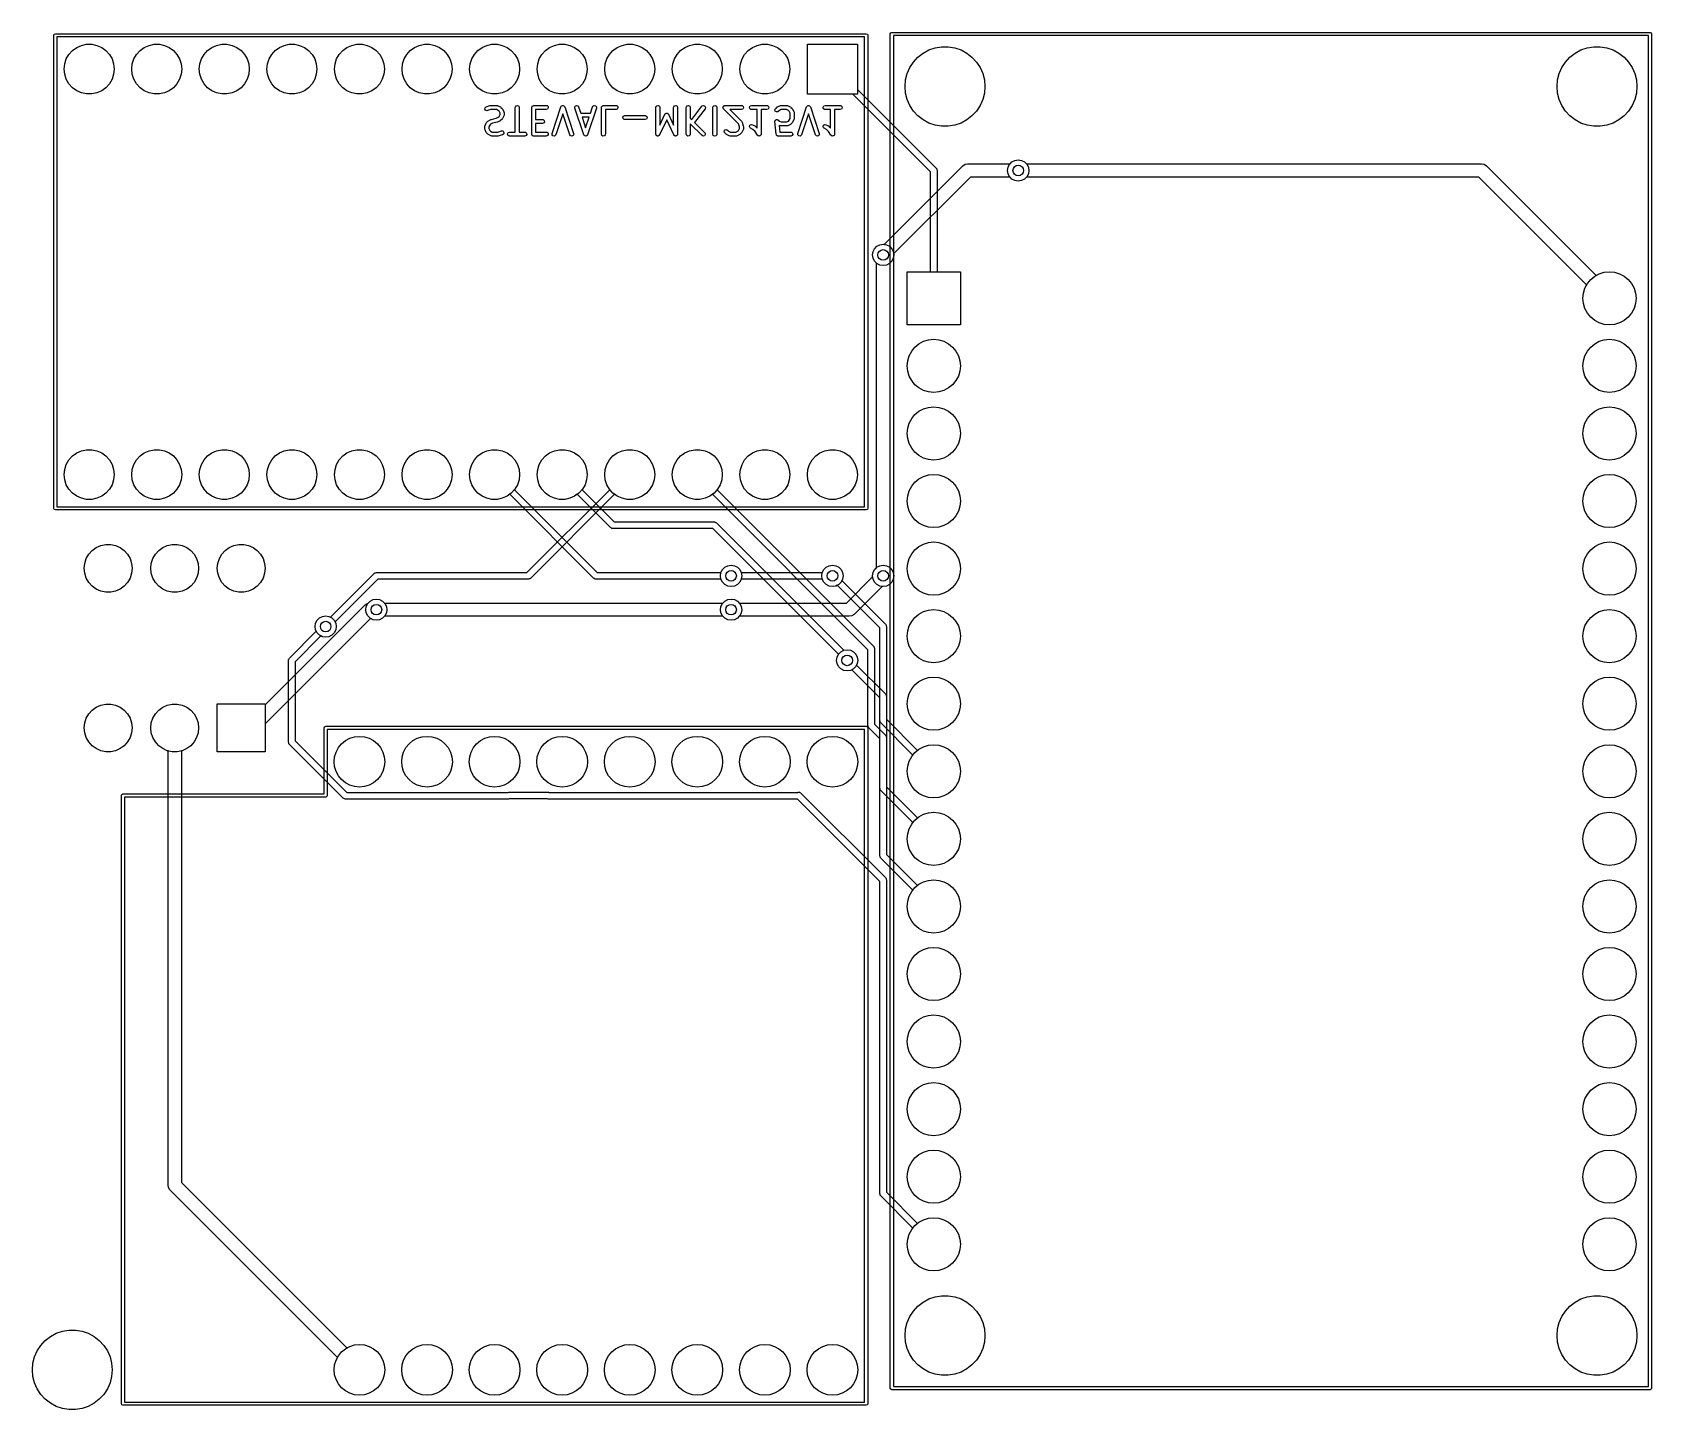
# Model space of a CAD drawing. Extents: x 105.8 to 166.7, y -105.6 to -53.9.
import ezdxf

# ---------------------------------------------------------------- set-up
doc = ezdxf.new("R2010")
doc.units = 0
doc.layers.add('BLACK', color=7, linetype='CONTINUOUS')

msp = doc.modelspace()

# ---------------------------------------------------------------- linework, layer by layer
at = {"layer": 'BLACK', "linetype": 'CONTINUOUS'}
for p, q in [((106.62, -53.975), (106.638, -53.9326)), ((106.62, -71.755), (106.62, -53.975)), ((106.638, -53.9326), (106.68, -53.915)), ((106.68, -53.915), (137.16, -53.915)), ((106.74, -54.035), (106.74, -71.695)), ((137.1, -54.035), (106.74, -54.035)), ((137.1, -71.695), (137.1, -54.035)), ((137.16, -53.915), (137.202, -53.9326)), ((137.202, -53.9326), (137.22, -53.975)), ((137.22, -53.975), (137.22, -71.755)), ((138.065, -53.9242), (138.083, -53.8818)), ((138.065, -104.826), (138.065, -53.9242)), ((138.083, -53.8818), (138.125, -53.8642)), ((138.125, -53.8642), (166.624, -53.8642)), ((138.185, -53.9842), (138.185, -104.766)), ((166.564, -53.9842), (138.185, -53.9842)), ((166.564, -104.766), (166.564, -53.9842)), ((166.624, -53.8642), (166.666, -53.8818)), ((166.666, -53.8818), (166.684, -53.9242)), ((166.684, -53.9242), (166.684, -104.826)), ((107.091, -54.8627), (107.19, -54.6926)), ((107.091, -54.8627), (107.19, -54.6926)), ((107.091, -54.8627), (107.19, -54.6926)), ((107.091, -54.8627), (107.19, -54.6926)), ((107.19, -54.6926), (107.321, -54.5466)), ((107.19, -54.6926), (107.321, -54.5466)), ((107.19, -54.6926), (107.321, -54.5466)), ((107.19, -54.6926), (107.321, -54.5466)), ((107.321, -54.5466), (107.48, -54.4311)), ((107.321, -54.5466), (107.48, -54.4311)), ((107.321, -54.5466), (107.48, -54.4311)), ((107.321, -54.5466), (107.48, -54.4311)), ((107.48, -54.4311), (107.66, -54.3512)), ((107.48, -54.4311), (107.66, -54.3512)), ((107.48, -54.4311), (107.66, -54.3512)), ((107.48, -54.4311), (107.66, -54.3512)), ((107.66, -54.3512), (107.852, -54.3103)), ((107.66, -54.3512), (107.852, -54.3103)), ((107.66, -54.3512), (107.852, -54.3103)), ((107.66, -54.3512), (107.852, -54.3103)), ((107.852, -54.3103), (108.048, -54.3103)), ((107.852, -54.3103), (108.048, -54.3103)), ((107.852, -54.3103), (108.048, -54.3103)), ((107.852, -54.3103), (108.048, -54.3103)), ((108.048, -54.3103), (108.24, -54.3512)), ((108.048, -54.3103), (108.24, -54.3512)), ((108.048, -54.3103), (108.24, -54.3512)), ((108.048, -54.3103), (108.24, -54.3512)), ((108.24, -54.3512), (108.42, -54.4311)), ((108.24, -54.3512), (108.42, -54.4311)), ((108.24, -54.3512), (108.42, -54.4311)), ((108.24, -54.3512), (108.42, -54.4311)), ((108.42, -54.4311), (108.579, -54.5466)), ((108.42, -54.4311), (108.579, -54.5466)), ((108.42, -54.4311), (108.579, -54.5466)), ((108.42, -54.4311), (108.579, -54.5466)), ((108.579, -54.5466), (108.71, -54.6926)), ((108.579, -54.5466), (108.71, -54.6926)), ((108.579, -54.5466), (108.71, -54.6926)), ((108.579, -54.5466), (108.71, -54.6926)), ((108.71, -54.6926), (108.809, -54.8627)), ((108.71, -54.6926), (108.809, -54.8627)), ((108.71, -54.6926), (108.809, -54.8627)), ((108.71, -54.6926), (108.809, -54.8627)), ((109.631, -54.8627), (109.73, -54.6926)), ((109.631, -54.8627), (109.73, -54.6926)), ((109.631, -54.8627), (109.73, -54.6926)), ((109.631, -54.8627), (109.73, -54.6926)), ((109.73, -54.6926), (109.861, -54.5466)), ((109.73, -54.6926), (109.861, -54.5466)), ((109.73, -54.6926), (109.861, -54.5466)), ((109.73, -54.6926), (109.861, -54.5466)), ((109.861, -54.5466), (110.02, -54.4311)), ((109.861, -54.5466), (110.02, -54.4311)), ((109.861, -54.5466), (110.02, -54.4311)), ((109.861, -54.5466), (110.02, -54.4311)), ((110.02, -54.4311), (110.2, -54.3512)), ((110.02, -54.4311), (110.2, -54.3512)), ((110.02, -54.4311), (110.2, -54.3512)), ((110.02, -54.4311), (110.2, -54.3512)), ((110.2, -54.3512), (110.392, -54.3103)), ((110.2, -54.3512), (110.392, -54.3103)), ((110.2, -54.3512), (110.392, -54.3103)), ((110.2, -54.3512), (110.392, -54.3103)), ((110.392, -54.3103), (110.588, -54.3103)), ((110.392, -54.3103), (110.588, -54.3103)), ((110.392, -54.3103), (110.588, -54.3103)), ((110.392, -54.3103), (110.588, -54.3103)), ((110.588, -54.3103), (110.78, -54.3512)), ((110.588, -54.3103), (110.78, -54.3512)), ((110.588, -54.3103), (110.78, -54.3512)), ((110.588, -54.3103), (110.78, -54.3512)), ((110.78, -54.3512), (110.96, -54.4311)), ((110.78, -54.3512), (110.96, -54.4311)), ((110.78, -54.3512), (110.96, -54.4311)), ((110.78, -54.3512), (110.96, -54.4311)), ((110.96, -54.4311), (111.119, -54.5466)), ((110.96, -54.4311), (111.119, -54.5466)), ((110.96, -54.4311), (111.119, -54.5466)), ((110.96, -54.4311), (111.119, -54.5466)), ((111.119, -54.5466), (111.25, -54.6926)), ((111.119, -54.5466), (111.25, -54.6926)), ((111.119, -54.5466), (111.25, -54.6926)), ((111.119, -54.5466), (111.25, -54.6926)), ((111.25, -54.6926), (111.349, -54.8627)), ((111.25, -54.6926), (111.349, -54.8627)), ((111.25, -54.6926), (111.349, -54.8627)), ((111.25, -54.6926), (111.349, -54.8627)), ((112.171, -54.8627), (112.27, -54.6926)), ((112.171, -54.8627), (112.27, -54.6926)), ((112.171, -54.8627), (112.27, -54.6926)), ((112.171, -54.8627), (112.27, -54.6926)), ((112.27, -54.6926), (112.401, -54.5466)), ((112.27, -54.6926), (112.401, -54.5466)), ((112.27, -54.6926), (112.401, -54.5466)), ((112.27, -54.6926), (112.401, -54.5466)), ((112.401, -54.5466), (112.56, -54.4311)), ((112.401, -54.5466), (112.56, -54.4311)), ((112.401, -54.5466), (112.56, -54.4311)), ((112.401, -54.5466), (112.56, -54.4311)), ((112.56, -54.4311), (112.74, -54.3512)), ((112.56, -54.4311), (112.74, -54.3512)), ((112.56, -54.4311), (112.74, -54.3512)), ((112.56, -54.4311), (112.74, -54.3512)), ((112.74, -54.3512), (112.932, -54.3103)), ((112.74, -54.3512), (112.932, -54.3103)), ((112.74, -54.3512), (112.932, -54.3103)), ((112.74, -54.3512), (112.932, -54.3103)), ((112.932, -54.3103), (113.128, -54.3103)), ((112.932, -54.3103), (113.128, -54.3103)), ((112.932, -54.3103), (113.128, -54.3103)), ((112.932, -54.3103), (113.128, -54.3103)), ((113.128, -54.3103), (113.32, -54.3512)), ((113.128, -54.3103), (113.32, -54.3512)), ((113.128, -54.3103), (113.32, -54.3512)), ((113.128, -54.3103), (113.32, -54.3512)), ((113.32, -54.3512), (113.5, -54.4311)), ((113.32, -54.3512), (113.5, -54.4311)), ((113.32, -54.3512), (113.5, -54.4311)), ((113.32, -54.3512), (113.5, -54.4311)), ((113.5, -54.4311), (113.659, -54.5466)), ((113.5, -54.4311), (113.659, -54.5466)), ((113.5, -54.4311), (113.659, -54.5466)), ((113.5, -54.4311), (113.659, -54.5466)), ((113.659, -54.5466), (113.79, -54.6926)), ((113.659, -54.5466), (113.79, -54.6926)), ((113.659, -54.5466), (113.79, -54.6926)), ((113.659, -54.5466), (113.79, -54.6926)), ((113.79, -54.6926), (113.889, -54.8627)), ((113.79, -54.6926), (113.889, -54.8627)), ((113.79, -54.6926), (113.889, -54.8627)), ((113.79, -54.6926), (113.889, -54.8627)), ((114.711, -54.8627), (114.81, -54.6926)), ((114.711, -54.8627), (114.81, -54.6926)), ((114.711, -54.8627), (114.81, -54.6926)), ((114.711, -54.8627), (114.81, -54.6926)), ((114.81, -54.6926), (114.941, -54.5466)), ((114.81, -54.6926), (114.941, -54.5466)), ((114.81, -54.6926), (114.941, -54.5466)), ((114.81, -54.6926), (114.941, -54.5466)), ((114.941, -54.5466), (115.1, -54.4311)), ((114.941, -54.5466), (115.1, -54.4311)), ((114.941, -54.5466), (115.1, -54.4311)), ((114.941, -54.5466), (115.1, -54.4311)), ((115.1, -54.4311), (115.28, -54.3512)), ((115.1, -54.4311), (115.28, -54.3512)), ((115.1, -54.4311), (115.28, -54.3512)), ((115.1, -54.4311), (115.28, -54.3512)), ((115.28, -54.3512), (115.472, -54.3103)), ((115.28, -54.3512), (115.472, -54.3103)), ((115.28, -54.3512), (115.472, -54.3103)), ((115.28, -54.3512), (115.472, -54.3103)), ((115.472, -54.3103), (115.668, -54.3103)), ((115.472, -54.3103), (115.668, -54.3103)), ((115.472, -54.3103), (115.668, -54.3103)), ((115.472, -54.3103), (115.668, -54.3103)), ((115.668, -54.3103), (115.86, -54.3512)), ((115.668, -54.3103), (115.86, -54.3512)), ((115.668, -54.3103), (115.86, -54.3512)), ((115.668, -54.3103), (115.86, -54.3512)), ((115.86, -54.3512), (116.04, -54.4311)), ((115.86, -54.3512), (116.04, -54.4311)), ((115.86, -54.3512), (116.04, -54.4311)), ((115.86, -54.3512), (116.04, -54.4311)), ((116.04, -54.4311), (116.199, -54.5466)), ((116.04, -54.4311), (116.199, -54.5466)), ((116.04, -54.4311), (116.199, -54.5466)), ((116.04, -54.4311), (116.199, -54.5466)), ((116.199, -54.5466), (116.33, -54.6926)), ((116.199, -54.5466), (116.33, -54.6926)), ((116.199, -54.5466), (116.33, -54.6926)), ((116.199, -54.5466), (116.33, -54.6926)), ((116.33, -54.6926), (116.429, -54.8627)), ((116.33, -54.6926), (116.429, -54.8627)), ((116.33, -54.6926), (116.429, -54.8627)), ((116.33, -54.6926), (116.429, -54.8627)), ((117.251, -54.8627), (117.35, -54.6926)), ((117.251, -54.8627), (117.35, -54.6926)), ((117.251, -54.8627), (117.35, -54.6926)), ((117.251, -54.8627), (117.35, -54.6926)), ((117.35, -54.6926), (117.481, -54.5466)), ((117.35, -54.6926), (117.481, -54.5466)), ((117.35, -54.6926), (117.481, -54.5466)), ((117.35, -54.6926), (117.481, -54.5466)), ((117.481, -54.5466), (117.64, -54.4311)), ((117.481, -54.5466), (117.64, -54.4311)), ((117.481, -54.5466), (117.64, -54.4311)), ((117.481, -54.5466), (117.64, -54.4311)), ((117.64, -54.4311), (117.82, -54.3512)), ((117.64, -54.4311), (117.82, -54.3512)), ((117.64, -54.4311), (117.82, -54.3512)), ((117.64, -54.4311), (117.82, -54.3512)), ((117.82, -54.3512), (118.012, -54.3103)), ((117.82, -54.3512), (118.012, -54.3103)), ((117.82, -54.3512), (118.012, -54.3103)), ((117.82, -54.3512), (118.012, -54.3103)), ((118.012, -54.3103), (118.208, -54.3103)), ((118.012, -54.3103), (118.208, -54.3103)), ((118.012, -54.3103), (118.208, -54.3103)), ((118.012, -54.3103), (118.208, -54.3103)), ((118.208, -54.3103), (118.4, -54.3512)), ((118.208, -54.3103), (118.4, -54.3512)), ((118.208, -54.3103), (118.4, -54.3512)), ((118.208, -54.3103), (118.4, -54.3512)), ((118.4, -54.3512), (118.58, -54.4311)), ((118.4, -54.3512), (118.58, -54.4311)), ((118.4, -54.3512), (118.58, -54.4311)), ((118.4, -54.3512), (118.58, -54.4311)), ((118.58, -54.4311), (118.739, -54.5466)), ((118.58, -54.4311), (118.739, -54.5466)), ((118.58, -54.4311), (118.739, -54.5466)), ((118.58, -54.4311), (118.739, -54.5466)), ((118.739, -54.5466), (118.87, -54.6926)), ((118.739, -54.5466), (118.87, -54.6926)), ((118.739, -54.5466), (118.87, -54.6926)), ((118.739, -54.5466), (118.87, -54.6926)), ((118.87, -54.6926), (118.969, -54.8627)), ((118.87, -54.6926), (118.969, -54.8627)), ((118.87, -54.6926), (118.969, -54.8627)), ((118.87, -54.6926), (118.969, -54.8627)), ((119.791, -54.8627), (119.89, -54.6926)), ((119.791, -54.8627), (119.89, -54.6926)), ((119.791, -54.8627), (119.89, -54.6926)), ((119.791, -54.8627), (119.89, -54.6926)), ((119.89, -54.6926), (120.021, -54.5466)), ((119.89, -54.6926), (120.021, -54.5466)), ((119.89, -54.6926), (120.021, -54.5466)), ((119.89, -54.6926), (120.021, -54.5466)), ((120.021, -54.5466), (120.18, -54.4311)), ((120.021, -54.5466), (120.18, -54.4311)), ((120.021, -54.5466), (120.18, -54.4311)), ((120.021, -54.5466), (120.18, -54.4311)), ((120.18, -54.4311), (120.36, -54.3512)), ((120.18, -54.4311), (120.36, -54.3512)), ((120.18, -54.4311), (120.36, -54.3512)), ((120.18, -54.4311), (120.36, -54.3512)), ((120.36, -54.3512), (120.552, -54.3103)), ((120.36, -54.3512), (120.552, -54.3103)), ((120.36, -54.3512), (120.552, -54.3103)), ((120.36, -54.3512), (120.552, -54.3103)), ((120.552, -54.3103), (120.748, -54.3103)), ((120.552, -54.3103), (120.748, -54.3103)), ((120.552, -54.3103), (120.748, -54.3103)), ((120.552, -54.3103), (120.748, -54.3103)), ((120.748, -54.3103), (120.94, -54.3512)), ((120.748, -54.3103), (120.94, -54.3512)), ((120.748, -54.3103), (120.94, -54.3512)), ((120.748, -54.3103), (120.94, -54.3512)), ((120.94, -54.3512), (121.12, -54.4311)), ((120.94, -54.3512), (121.12, -54.4311)), ((120.94, -54.3512), (121.12, -54.4311)), ((120.94, -54.3512), (121.12, -54.4311)), ((121.12, -54.4311), (121.279, -54.5466)), ((121.12, -54.4311), (121.279, -54.5466)), ((121.12, -54.4311), (121.279, -54.5466)), ((121.12, -54.4311), (121.279, -54.5466)), ((121.279, -54.5466), (121.41, -54.6926)), ((121.279, -54.5466), (121.41, -54.6926)), ((121.279, -54.5466), (121.41, -54.6926)), ((121.279, -54.5466), (121.41, -54.6926)), ((121.41, -54.6926), (121.509, -54.8627)), ((121.41, -54.6926), (121.509, -54.8627)), ((121.41, -54.6926), (121.509, -54.8627)), ((121.41, -54.6926), (121.509, -54.8627)), ((122.331, -54.8627), (122.43, -54.6926)), ((122.331, -54.8627), (122.43, -54.6926)), ((122.331, -54.8627), (122.43, -54.6926)), ((122.331, -54.8627), (122.43, -54.6926)), ((122.43, -54.6926), (122.561, -54.5466)), ((122.43, -54.6926), (122.561, -54.5466)), ((122.43, -54.6926), (122.561, -54.5466)), ((122.43, -54.6926), (122.561, -54.5466)), ((122.561, -54.5466), (122.72, -54.4311)), ((122.561, -54.5466), (122.72, -54.4311)), ((122.561, -54.5466), (122.72, -54.4311)), ((122.561, -54.5466), (122.72, -54.4311)), ((122.72, -54.4311), (122.9, -54.3512)), ((122.72, -54.4311), (122.9, -54.3512)), ((122.72, -54.4311), (122.9, -54.3512)), ((122.72, -54.4311), (122.9, -54.3512)), ((122.9, -54.3512), (123.092, -54.3103)), ((122.9, -54.3512), (123.092, -54.3103)), ((122.9, -54.3512), (123.092, -54.3103)), ((122.9, -54.3512), (123.092, -54.3103)), ((123.092, -54.3103), (123.288, -54.3103)), ((123.092, -54.3103), (123.288, -54.3103)), ((123.092, -54.3103), (123.288, -54.3103)), ((123.092, -54.3103), (123.288, -54.3103)), ((123.288, -54.3103), (123.48, -54.3512)), ((123.288, -54.3103), (123.48, -54.3512)), ((123.288, -54.3103), (123.48, -54.3512)), ((123.288, -54.3103), (123.48, -54.3512)), ((123.48, -54.3512), (123.66, -54.4311)), ((123.48, -54.3512), (123.66, -54.4311)), ((123.48, -54.3512), (123.66, -54.4311)), ((123.48, -54.3512), (123.66, -54.4311)), ((123.66, -54.4311), (123.819, -54.5466)), ((123.66, -54.4311), (123.819, -54.5466)), ((123.66, -54.4311), (123.819, -54.5466)), ((123.66, -54.4311), (123.819, -54.5466)), ((123.819, -54.5466), (123.95, -54.6926)), ((123.819, -54.5466), (123.95, -54.6926)), ((123.819, -54.5466), (123.95, -54.6926)), ((123.819, -54.5466), (123.95, -54.6926)), ((123.95, -54.6926), (124.049, -54.8627)), ((123.95, -54.6926), (124.049, -54.8627)), ((123.95, -54.6926), (124.049, -54.8627)), ((123.95, -54.6926), (124.049, -54.8627)), ((124.871, -54.8627), (124.97, -54.6926)), ((124.871, -54.8627), (124.97, -54.6926)), ((124.871, -54.8627), (124.97, -54.6926)), ((124.871, -54.8627), (124.97, -54.6926)), ((124.97, -54.6926), (125.101, -54.5466)), ((124.97, -54.6926), (125.101, -54.5466)), ((124.97, -54.6926), (125.101, -54.5466)), ((124.97, -54.6926), (125.101, -54.5466)), ((125.101, -54.5466), (125.26, -54.4311)), ((125.101, -54.5466), (125.26, -54.4311)), ((125.101, -54.5466), (125.26, -54.4311)), ((125.101, -54.5466), (125.26, -54.4311)), ((125.26, -54.4311), (125.44, -54.3512)), ((125.26, -54.4311), (125.44, -54.3512)), ((125.26, -54.4311), (125.44, -54.3512)), ((125.26, -54.4311), (125.44, -54.3512)), ((125.44, -54.3512), (125.632, -54.3103)), ((125.44, -54.3512), (125.632, -54.3103)), ((125.44, -54.3512), (125.632, -54.3103)), ((125.44, -54.3512), (125.632, -54.3103)), ((125.632, -54.3103), (125.828, -54.3103)), ((125.632, -54.3103), (125.828, -54.3103)), ((125.632, -54.3103), (125.828, -54.3103)), ((125.632, -54.3103), (125.828, -54.3103)), ((125.828, -54.3103), (126.02, -54.3512)), ((125.828, -54.3103), (126.02, -54.3512)), ((125.828, -54.3103), (126.02, -54.3512)), ((125.828, -54.3103), (126.02, -54.3512)), ((126.02, -54.3512), (126.2, -54.4311)), ((126.02, -54.3512), (126.2, -54.4311)), ((126.02, -54.3512), (126.2, -54.4311)), ((126.02, -54.3512), (126.2, -54.4311)), ((126.2, -54.4311), (126.359, -54.5466)), ((126.2, -54.4311), (126.359, -54.5466)), ((126.2, -54.4311), (126.359, -54.5466)), ((126.2, -54.4311), (126.359, -54.5466)), ((126.359, -54.5466), (126.49, -54.6926)), ((126.359, -54.5466), (126.49, -54.6926)), ((126.359, -54.5466), (126.49, -54.6926)), ((126.359, -54.5466), (126.49, -54.6926)), ((126.49, -54.6926), (126.589, -54.8627)), ((126.49, -54.6926), (126.589, -54.8627)), ((126.49, -54.6926), (126.589, -54.8627)), ((126.49, -54.6926), (126.589, -54.8627)), ((127.411, -54.8627), (127.51, -54.6926)), ((127.411, -54.8627), (127.51, -54.6926)), ((127.411, -54.8627), (127.51, -54.6926)), ((127.411, -54.8627), (127.51, -54.6926)), ((127.51, -54.6926), (127.641, -54.5466)), ((127.51, -54.6926), (127.641, -54.5466)), ((127.51, -54.6926), (127.641, -54.5466)), ((127.51, -54.6926), (127.641, -54.5466)), ((127.641, -54.5466), (127.8, -54.4311)), ((127.641, -54.5466), (127.8, -54.4311)), ((127.641, -54.5466), (127.8, -54.4311)), ((127.641, -54.5466), (127.8, -54.4311)), ((127.8, -54.4311), (127.98, -54.3512)), ((127.8, -54.4311), (127.98, -54.3512)), ((127.8, -54.4311), (127.98, -54.3512)), ((127.8, -54.4311), (127.98, -54.3512)), ((127.98, -54.3512), (128.172, -54.3103)), ((127.98, -54.3512), (128.172, -54.3103)), ((127.98, -54.3512), (128.172, -54.3103)), ((127.98, -54.3512), (128.172, -54.3103)), ((128.172, -54.3103), (128.368, -54.3103)), ((128.172, -54.3103), (128.368, -54.3103)), ((128.172, -54.3103), (128.368, -54.3103)), ((128.172, -54.3103), (128.368, -54.3103)), ((128.368, -54.3103), (128.56, -54.3512)), ((128.368, -54.3103), (128.56, -54.3512)), ((128.368, -54.3103), (128.56, -54.3512)), ((128.368, -54.3103), (128.56, -54.3512)), ((128.56, -54.3512), (128.74, -54.4311)), ((128.56, -54.3512), (128.74, -54.4311)), ((128.56, -54.3512), (128.74, -54.4311)), ((128.56, -54.3512), (128.74, -54.4311)), ((128.74, -54.4311), (128.899, -54.5466)), ((128.74, -54.4311), (128.899, -54.5466)), ((128.74, -54.4311), (128.899, -54.5466)), ((128.74, -54.4311), (128.899, -54.5466)), ((128.899, -54.5466), (129.03, -54.6926)), ((128.899, -54.5466), (129.03, -54.6926)), ((128.899, -54.5466), (129.03, -54.6926)), ((128.899, -54.5466), (129.03, -54.6926)), ((129.03, -54.6926), (129.129, -54.8627)), ((129.03, -54.6926), (129.129, -54.8627)), ((129.03, -54.6926), (129.129, -54.8627)), ((129.03, -54.6926), (129.129, -54.8627)), ((129.951, -54.8627), (130.05, -54.6926)), ((129.951, -54.8627), (130.05, -54.6926)), ((129.951, -54.8627), (130.05, -54.6926)), ((129.951, -54.8627), (130.05, -54.6926)), ((130.05, -54.6926), (130.181, -54.5466)), ((130.05, -54.6926), (130.181, -54.5466)), ((130.05, -54.6926), (130.181, -54.5466)), ((130.05, -54.6926), (130.181, -54.5466)), ((130.181, -54.5466), (130.34, -54.4311)), ((130.181, -54.5466), (130.34, -54.4311)), ((130.181, -54.5466), (130.34, -54.4311)), ((130.181, -54.5466), (130.34, -54.4311)), ((130.34, -54.4311), (130.52, -54.3512)), ((130.34, -54.4311), (130.52, -54.3512)), ((130.34, -54.4311), (130.52, -54.3512)), ((130.34, -54.4311), (130.52, -54.3512)), ((130.52, -54.3512), (130.712, -54.3103)), ((130.52, -54.3512), (130.712, -54.3103)), ((130.52, -54.3512), (130.712, -54.3103)), ((130.52, -54.3512), (130.712, -54.3103)), ((130.712, -54.3103), (130.908, -54.3103)), ((130.712, -54.3103), (130.908, -54.3103)), ((130.712, -54.3103), (130.908, -54.3103)), ((130.712, -54.3103), (130.908, -54.3103)), ((130.908, -54.3103), (131.1, -54.3512)), ((130.908, -54.3103), (131.1, -54.3512)), ((130.908, -54.3103), (131.1, -54.3512)), ((130.908, -54.3103), (131.1, -54.3512)), ((131.1, -54.3512), (131.28, -54.4311)), ((131.1, -54.3512), (131.28, -54.4311)), ((131.1, -54.3512), (131.28, -54.4311)), ((131.1, -54.3512), (131.28, -54.4311)), ((131.28, -54.4311), (131.439, -54.5466)), ((131.28, -54.4311), (131.439, -54.5466)), ((131.28, -54.4311), (131.439, -54.5466)), ((131.28, -54.4311), (131.439, -54.5466)), ((131.439, -54.5466), (131.57, -54.6926)), ((131.439, -54.5466), (131.57, -54.6926)), ((131.439, -54.5466), (131.57, -54.6926)), ((131.439, -54.5466), (131.57, -54.6926)), ((131.57, -54.6926), (131.669, -54.8627)), ((131.57, -54.6926), (131.669, -54.8627)), ((131.57, -54.6926), (131.669, -54.8627)), ((131.57, -54.6926), (131.669, -54.8627)), ((132.491, -54.8627), (132.59, -54.6926)), ((132.491, -54.8627), (132.59, -54.6926)), ((132.491, -54.8627), (132.59, -54.6926)), ((132.491, -54.8627), (132.59, -54.6926)), ((132.59, -54.6926), (132.721, -54.5466)), ((132.59, -54.6926), (132.721, -54.5466)), ((132.59, -54.6926), (132.721, -54.5466)), ((132.59, -54.6926), (132.721, -54.5466)), ((132.721, -54.5466), (132.88, -54.4311)), ((132.721, -54.5466), (132.88, -54.4311)), ((132.721, -54.5466), (132.88, -54.4311)), ((132.721, -54.5466), (132.88, -54.4311)), ((132.88, -54.4311), (133.06, -54.3512)), ((132.88, -54.4311), (133.06, -54.3512)), ((132.88, -54.4311), (133.06, -54.3512)), ((132.88, -54.4311), (133.06, -54.3512)), ((133.06, -54.3512), (133.252, -54.3103)), ((133.06, -54.3512), (133.252, -54.3103)), ((133.06, -54.3512), (133.252, -54.3103)), ((133.06, -54.3512), (133.252, -54.3103)), ((133.252, -54.3103), (133.448, -54.3103)), ((133.252, -54.3103), (133.448, -54.3103)), ((133.252, -54.3103), (133.448, -54.3103)), ((133.252, -54.3103), (133.448, -54.3103)), ((133.448, -54.3103), (133.64, -54.3512)), ((133.448, -54.3103), (133.64, -54.3512)), ((133.448, -54.3103), (133.64, -54.3512)), ((133.448, -54.3103), (133.64, -54.3512)), ((133.64, -54.3512), (133.82, -54.4311)), ((133.64, -54.3512), (133.82, -54.4311)), ((133.64, -54.3512), (133.82, -54.4311)), ((133.64, -54.3512), (133.82, -54.4311)), ((133.82, -54.4311), (133.979, -54.5466)), ((133.82, -54.4311), (133.979, -54.5466)), ((133.82, -54.4311), (133.979, -54.5466)), ((133.82, -54.4311), (133.979, -54.5466)), ((133.979, -54.5466), (134.11, -54.6926)), ((133.979, -54.5466), (134.11, -54.6926)), ((133.979, -54.5466), (134.11, -54.6926)), ((133.979, -54.5466), (134.11, -54.6926)), ((134.11, -54.6926), (134.209, -54.8627)), ((134.11, -54.6926), (134.209, -54.8627)), ((134.11, -54.6926), (134.209, -54.8627)), ((134.11, -54.6926), (134.209, -54.8627)), ((134.95, -56.1848), (134.95, -54.3052)), ((134.95, -54.3052), (136.83, -54.3052)), ((134.95, -56.1848), (134.95, -54.3052)), ((134.95, -54.3052), (136.83, -54.3052)), ((134.95, -56.1848), (134.95, -54.3052)), ((134.95, -54.3052), (136.83, -54.3052)), ((134.95, -56.1848), (134.95, -54.3052)), ((134.95, -54.3052), (136.83, -54.3052)), ((136.83, -54.3052), (136.83, -56.008)), ((136.83, -54.3052), (136.83, -56.1848)), ((136.83, -54.3052), (136.83, -56.1848)), ((136.83, -54.3052), (136.83, -56.1848)), ((139.104, -54.7964), (139.3, -54.6442)), ((139.104, -54.7964), (139.3, -54.6442)), ((139.3, -54.6442), (139.517, -54.5263)), ((139.3, -54.6442), (139.517, -54.5263)), ((139.517, -54.5263), (139.752, -54.4459)), ((139.517, -54.5263), (139.752, -54.4459)), ((139.752, -54.4459), (139.996, -54.4051)), ((139.752, -54.4459), (139.996, -54.4051)), ((139.996, -54.4051), (140.244, -54.4051)), ((139.996, -54.4051), (140.244, -54.4051)), ((140.244, -54.4051), (140.488, -54.4459)), ((140.244, -54.4051), (140.488, -54.4459)), ((140.488, -54.4459), (140.723, -54.5263)), ((140.488, -54.4459), (140.723, -54.5263)), ((140.723, -54.5263), (140.94, -54.6442)), ((140.723, -54.5263), (140.94, -54.6442)), ((140.94, -54.6442), (141.136, -54.7964)), ((140.94, -54.6442), (141.136, -54.7964)), ((163.614, -54.7964), (163.81, -54.6442)), ((163.614, -54.7964), (163.81, -54.6442)), ((163.81, -54.6442), (164.027, -54.5263)), ((163.81, -54.6442), (164.027, -54.5263)), ((164.027, -54.5263), (164.262, -54.4459)), ((164.027, -54.5263), (164.262, -54.4459)), ((164.262, -54.4459), (164.506, -54.4051)), ((164.262, -54.4459), (164.506, -54.4051)), ((164.506, -54.4051), (164.754, -54.4051)), ((164.506, -54.4051), (164.754, -54.4051)), ((164.754, -54.4051), (164.998, -54.4459)), ((164.754, -54.4051), (164.998, -54.4459)), ((164.998, -54.4459), (165.233, -54.5263)), ((164.998, -54.4459), (165.233, -54.5263)), ((165.233, -54.5263), (165.45, -54.6442)), ((165.233, -54.5263), (165.45, -54.6442)), ((165.45, -54.6442), (165.646, -54.7964)), ((165.45, -54.6442), (165.646, -54.7964)), ((107.01, -55.245), (107.031, -55.0496)), ((107.01, -55.245), (107.031, -55.0496)), ((107.01, -55.245), (107.031, -55.0496)), ((107.01, -55.245), (107.031, -55.0496)), ((107.031, -55.4404), (107.01, -55.245)), ((107.031, -55.4404), (107.01, -55.245)), ((107.031, -55.4404), (107.01, -55.245)), ((107.031, -55.4404), (107.01, -55.245)), ((107.031, -55.0496), (107.091, -54.8627)), ((107.031, -55.0496), (107.091, -54.8627)), ((107.031, -55.0496), (107.091, -54.8627)), ((107.031, -55.0496), (107.091, -54.8627)), ((108.809, -54.8627), (108.869, -55.0496)), ((108.809, -54.8627), (108.869, -55.0496)), ((108.809, -54.8627), (108.869, -55.0496)), ((108.809, -54.8627), (108.869, -55.0496)), ((108.869, -55.0496), (108.89, -55.245)), ((108.869, -55.0496), (108.89, -55.245)), ((108.869, -55.0496), (108.89, -55.245)), ((108.869, -55.0496), (108.89, -55.245)), ((108.89, -55.245), (108.869, -55.4404)), ((108.89, -55.245), (108.869, -55.4404)), ((108.89, -55.245), (108.869, -55.4404)), ((108.89, -55.245), (108.869, -55.4404)), ((109.55, -55.245), (109.571, -55.0496)), ((109.55, -55.245), (109.571, -55.0496)), ((109.55, -55.245), (109.571, -55.0496)), ((109.55, -55.245), (109.571, -55.0496)), ((109.571, -55.4404), (109.55, -55.245)), ((109.571, -55.4404), (109.55, -55.245)), ((109.571, -55.4404), (109.55, -55.245)), ((109.571, -55.4404), (109.55, -55.245)), ((109.571, -55.0496), (109.631, -54.8627)), ((109.571, -55.0496), (109.631, -54.8627)), ((109.571, -55.0496), (109.631, -54.8627)), ((109.571, -55.0496), (109.631, -54.8627)), ((111.349, -54.8627), (111.409, -55.0496)), ((111.349, -54.8627), (111.409, -55.0496)), ((111.349, -54.8627), (111.409, -55.0496)), ((111.349, -54.8627), (111.409, -55.0496)), ((111.409, -55.0496), (111.43, -55.245)), ((111.409, -55.0496), (111.43, -55.245)), ((111.409, -55.0496), (111.43, -55.245)), ((111.409, -55.0496), (111.43, -55.245)), ((111.43, -55.245), (111.409, -55.4404)), ((111.43, -55.245), (111.409, -55.4404)), ((111.43, -55.245), (111.409, -55.4404)), ((111.43, -55.245), (111.409, -55.4404)), ((112.09, -55.245), (112.111, -55.0496)), ((112.09, -55.245), (112.111, -55.0496)), ((112.09, -55.245), (112.111, -55.0496)), ((112.09, -55.245), (112.111, -55.0496)), ((112.111, -55.4404), (112.09, -55.245)), ((112.111, -55.4404), (112.09, -55.245)), ((112.111, -55.4404), (112.09, -55.245)), ((112.111, -55.4404), (112.09, -55.245)), ((112.111, -55.0496), (112.171, -54.8627)), ((112.111, -55.0496), (112.171, -54.8627)), ((112.111, -55.0496), (112.171, -54.8627)), ((112.111, -55.0496), (112.171, -54.8627)), ((113.889, -54.8627), (113.949, -55.0496)), ((113.889, -54.8627), (113.949, -55.0496)), ((113.889, -54.8627), (113.949, -55.0496)), ((113.889, -54.8627), (113.949, -55.0496)), ((113.949, -55.0496), (113.97, -55.245)), ((113.949, -55.0496), (113.97, -55.245)), ((113.949, -55.0496), (113.97, -55.245)), ((113.949, -55.0496), (113.97, -55.245)), ((113.97, -55.245), (113.949, -55.4404)), ((113.97, -55.245), (113.949, -55.4404)), ((113.97, -55.245), (113.949, -55.4404)), ((113.97, -55.245), (113.949, -55.4404)), ((114.63, -55.245), (114.651, -55.0496)), ((114.63, -55.245), (114.651, -55.0496)), ((114.63, -55.245), (114.651, -55.0496)), ((114.63, -55.245), (114.651, -55.0496)), ((114.651, -55.4404), (114.63, -55.245)), ((114.651, -55.4404), (114.63, -55.245)), ((114.651, -55.4404), (114.63, -55.245)), ((114.651, -55.4404), (114.63, -55.245)), ((114.651, -55.0496), (114.711, -54.8627)), ((114.651, -55.0496), (114.711, -54.8627)), ((114.651, -55.0496), (114.711, -54.8627)), ((114.651, -55.0496), (114.711, -54.8627)), ((116.429, -54.8627), (116.489, -55.0496)), ((116.429, -54.8627), (116.489, -55.0496)), ((116.429, -54.8627), (116.489, -55.0496)), ((116.429, -54.8627), (116.489, -55.0496)), ((116.489, -55.0496), (116.51, -55.245)), ((116.489, -55.0496), (116.51, -55.245)), ((116.489, -55.0496), (116.51, -55.245)), ((116.489, -55.0496), (116.51, -55.245)), ((116.51, -55.245), (116.489, -55.4404)), ((116.51, -55.245), (116.489, -55.4404)), ((116.51, -55.245), (116.489, -55.4404)), ((116.51, -55.245), (116.489, -55.4404)), ((117.17, -55.245), (117.191, -55.0496)), ((117.17, -55.245), (117.191, -55.0496)), ((117.17, -55.245), (117.191, -55.0496)), ((117.17, -55.245), (117.191, -55.0496)), ((117.191, -55.4404), (117.17, -55.245)), ((117.191, -55.4404), (117.17, -55.245)), ((117.191, -55.4404), (117.17, -55.245)), ((117.191, -55.4404), (117.17, -55.245)), ((117.191, -55.0496), (117.251, -54.8627)), ((117.191, -55.0496), (117.251, -54.8627)), ((117.191, -55.0496), (117.251, -54.8627)), ((117.191, -55.0496), (117.251, -54.8627)), ((118.969, -54.8627), (119.029, -55.0496)), ((118.969, -54.8627), (119.029, -55.0496)), ((118.969, -54.8627), (119.029, -55.0496)), ((118.969, -54.8627), (119.029, -55.0496)), ((119.029, -55.0496), (119.05, -55.245)), ((119.029, -55.0496), (119.05, -55.245)), ((119.029, -55.0496), (119.05, -55.245)), ((119.029, -55.0496), (119.05, -55.245)), ((119.05, -55.245), (119.029, -55.4404)), ((119.05, -55.245), (119.029, -55.4404)), ((119.05, -55.245), (119.029, -55.4404)), ((119.05, -55.245), (119.029, -55.4404)), ((119.71, -55.245), (119.731, -55.0496)), ((119.71, -55.245), (119.731, -55.0496)), ((119.71, -55.245), (119.731, -55.0496)), ((119.71, -55.245), (119.731, -55.0496)), ((119.731, -55.4404), (119.71, -55.245)), ((119.731, -55.4404), (119.71, -55.245)), ((119.731, -55.4404), (119.71, -55.245)), ((119.731, -55.4404), (119.71, -55.245)), ((119.731, -55.0496), (119.791, -54.8627)), ((119.731, -55.0496), (119.791, -54.8627)), ((119.731, -55.0496), (119.791, -54.8627)), ((119.731, -55.0496), (119.791, -54.8627)), ((121.509, -54.8627), (121.569, -55.0496)), ((121.509, -54.8627), (121.569, -55.0496)), ((121.509, -54.8627), (121.569, -55.0496)), ((121.509, -54.8627), (121.569, -55.0496)), ((121.569, -55.0496), (121.59, -55.245)), ((121.569, -55.0496), (121.59, -55.245)), ((121.569, -55.0496), (121.59, -55.245)), ((121.569, -55.0496), (121.59, -55.245)), ((121.59, -55.245), (121.569, -55.4404)), ((121.59, -55.245), (121.569, -55.4404)), ((121.59, -55.245), (121.569, -55.4404)), ((121.59, -55.245), (121.569, -55.4404)), ((122.25, -55.245), (122.271, -55.0496)), ((122.25, -55.245), (122.271, -55.0496)), ((122.25, -55.245), (122.271, -55.0496)), ((122.25, -55.245), (122.271, -55.0496)), ((122.271, -55.4404), (122.25, -55.245)), ((122.271, -55.4404), (122.25, -55.245)), ((122.271, -55.4404), (122.25, -55.245)), ((122.271, -55.4404), (122.25, -55.245)), ((122.271, -55.0496), (122.331, -54.8627)), ((122.271, -55.0496), (122.331, -54.8627)), ((122.271, -55.0496), (122.331, -54.8627)), ((122.271, -55.0496), (122.331, -54.8627)), ((124.049, -54.8627), (124.109, -55.0496)), ((124.049, -54.8627), (124.109, -55.0496)), ((124.049, -54.8627), (124.109, -55.0496)), ((124.049, -54.8627), (124.109, -55.0496)), ((124.109, -55.0496), (124.13, -55.245)), ((124.109, -55.0496), (124.13, -55.245)), ((124.109, -55.0496), (124.13, -55.245)), ((124.109, -55.0496), (124.13, -55.245)), ((124.13, -55.245), (124.109, -55.4404)), ((124.13, -55.245), (124.109, -55.4404)), ((124.13, -55.245), (124.109, -55.4404)), ((124.13, -55.245), (124.109, -55.4404)), ((124.79, -55.245), (124.811, -55.0496)), ((124.79, -55.245), (124.811, -55.0496)), ((124.79, -55.245), (124.811, -55.0496)), ((124.79, -55.245), (124.811, -55.0496)), ((124.811, -55.4404), (124.79, -55.245)), ((124.811, -55.4404), (124.79, -55.245)), ((124.811, -55.4404), (124.79, -55.245)), ((124.811, -55.4404), (124.79, -55.245)), ((124.811, -55.0496), (124.871, -54.8627)), ((124.811, -55.0496), (124.871, -54.8627)), ((124.811, -55.0496), (124.871, -54.8627)), ((124.811, -55.0496), (124.871, -54.8627)), ((126.589, -54.8627), (126.649, -55.0496)), ((126.589, -54.8627), (126.649, -55.0496)), ((126.589, -54.8627), (126.649, -55.0496)), ((126.589, -54.8627), (126.649, -55.0496)), ((126.649, -55.0496), (126.67, -55.245)), ((126.649, -55.0496), (126.67, -55.245)), ((126.649, -55.0496), (126.67, -55.245)), ((126.649, -55.0496), (126.67, -55.245)), ((126.67, -55.245), (126.649, -55.4404)), ((126.67, -55.245), (126.649, -55.4404)), ((126.67, -55.245), (126.649, -55.4404)), ((126.67, -55.245), (126.649, -55.4404)), ((127.33, -55.245), (127.351, -55.0496)), ((127.33, -55.245), (127.351, -55.0496)), ((127.33, -55.245), (127.351, -55.0496)), ((127.33, -55.245), (127.351, -55.0496)), ((127.351, -55.4404), (127.33, -55.245)), ((127.351, -55.4404), (127.33, -55.245)), ((127.351, -55.4404), (127.33, -55.245)), ((127.351, -55.4404), (127.33, -55.245)), ((127.351, -55.0496), (127.411, -54.8627)), ((127.351, -55.0496), (127.411, -54.8627)), ((127.351, -55.0496), (127.411, -54.8627)), ((127.351, -55.0496), (127.411, -54.8627)), ((129.129, -54.8627), (129.189, -55.0496)), ((129.129, -54.8627), (129.189, -55.0496)), ((129.129, -54.8627), (129.189, -55.0496)), ((129.129, -54.8627), (129.189, -55.0496)), ((129.189, -55.0496), (129.21, -55.245)), ((129.189, -55.0496), (129.21, -55.245)), ((129.189, -55.0496), (129.21, -55.245)), ((129.189, -55.0496), (129.21, -55.245)), ((129.21, -55.245), (129.189, -55.4404)), ((129.21, -55.245), (129.189, -55.4404)), ((129.21, -55.245), (129.189, -55.4404)), ((129.21, -55.245), (129.189, -55.4404)), ((129.87, -55.245), (129.891, -55.0496)), ((129.87, -55.245), (129.891, -55.0496)), ((129.87, -55.245), (129.891, -55.0496)), ((129.87, -55.245), (129.891, -55.0496)), ((129.891, -55.4404), (129.87, -55.245)), ((129.891, -55.4404), (129.87, -55.245)), ((129.891, -55.4404), (129.87, -55.245)), ((129.891, -55.4404), (129.87, -55.245)), ((129.891, -55.0496), (129.951, -54.8627)), ((129.891, -55.0496), (129.951, -54.8627)), ((129.891, -55.0496), (129.951, -54.8627)), ((129.891, -55.0496), (129.951, -54.8627)), ((131.669, -54.8627), (131.729, -55.0496)), ((131.669, -54.8627), (131.729, -55.0496)), ((131.669, -54.8627), (131.729, -55.0496)), ((131.669, -54.8627), (131.729, -55.0496)), ((131.729, -55.0496), (131.75, -55.245)), ((131.729, -55.0496), (131.75, -55.245)), ((131.729, -55.0496), (131.75, -55.245)), ((131.729, -55.0496), (131.75, -55.245)), ((131.75, -55.245), (131.729, -55.4404)), ((131.75, -55.245), (131.729, -55.4404)), ((131.75, -55.245), (131.729, -55.4404)), ((131.75, -55.245), (131.729, -55.4404)), ((132.41, -55.245), (132.431, -55.0496)), ((132.41, -55.245), (132.431, -55.0496)), ((132.41, -55.245), (132.431, -55.0496)), ((132.41, -55.245), (132.431, -55.0496)), ((132.431, -55.4404), (132.41, -55.245)), ((132.431, -55.4404), (132.41, -55.245)), ((132.431, -55.4404), (132.41, -55.245)), ((132.431, -55.4404), (132.41, -55.245)), ((132.431, -55.0496), (132.491, -54.8627)), ((132.431, -55.0496), (132.491, -54.8627)), ((132.431, -55.0496), (132.491, -54.8627)), ((132.431, -55.0496), (132.491, -54.8627)), ((134.209, -54.8627), (134.269, -55.0496)), ((134.209, -54.8627), (134.269, -55.0496)), ((134.209, -54.8627), (134.269, -55.0496)), ((134.209, -54.8627), (134.269, -55.0496)), ((134.269, -55.0496), (134.29, -55.245)), ((134.269, -55.0496), (134.29, -55.245)), ((134.269, -55.0496), (134.29, -55.245)), ((134.269, -55.0496), (134.29, -55.245)), ((134.29, -55.245), (134.269, -55.4404)), ((134.29, -55.245), (134.269, -55.4404)), ((134.29, -55.245), (134.269, -55.4404)), ((134.29, -55.245), (134.269, -55.4404)), ((138.701, -55.413), (138.801, -55.1861)), ((138.701, -55.413), (138.801, -55.1861)), ((138.801, -55.1861), (138.936, -54.9787)), ((138.801, -55.1861), (138.936, -54.9787)), ((138.936, -54.9787), (139.104, -54.7964)), ((138.936, -54.9787), (139.104, -54.7964)), ((141.136, -54.7964), (141.304, -54.9787)), ((141.136, -54.7964), (141.304, -54.9787)), ((141.304, -54.9787), (141.439, -55.1861)), ((141.304, -54.9787), (141.439, -55.1861)), ((141.439, -55.1861), (141.539, -55.413)), ((141.439, -55.1861), (141.539, -55.413)), ((163.211, -55.413), (163.311, -55.1861)), ((163.211, -55.413), (163.311, -55.1861)), ((163.311, -55.1861), (163.446, -54.9787)), ((163.311, -55.1861), (163.446, -54.9787)), ((163.446, -54.9787), (163.614, -54.7964)), ((163.446, -54.9787), (163.614, -54.7964)), ((165.646, -54.7964), (165.814, -54.9787)), ((165.646, -54.7964), (165.814, -54.9787)), ((165.814, -54.9787), (165.949, -55.1861)), ((165.814, -54.9787), (165.949, -55.1861)), ((165.949, -55.1861), (166.049, -55.413)), ((165.949, -55.1861), (166.049, -55.413)), ((107.091, -55.6273), (107.031, -55.4404)), ((107.091, -55.6273), (107.031, -55.4404)), ((107.091, -55.6273), (107.031, -55.4404)), ((107.091, -55.6273), (107.031, -55.4404)), ((107.19, -55.7974), (107.091, -55.6273)), ((107.19, -55.7974), (107.091, -55.6273)), ((107.19, -55.7974), (107.091, -55.6273)), ((107.19, -55.7974), (107.091, -55.6273)), ((107.321, -55.9434), (107.19, -55.7974)), ((107.321, -55.9434), (107.19, -55.7974)), ((107.321, -55.9434), (107.19, -55.7974)), ((107.321, -55.9434), (107.19, -55.7974)), ((107.48, -56.0589), (107.321, -55.9434)), ((107.48, -56.0589), (107.321, -55.9434)), ((107.48, -56.0589), (107.321, -55.9434)), ((107.48, -56.0589), (107.321, -55.9434)), ((108.579, -55.9434), (108.42, -56.0589)), ((108.579, -55.9434), (108.42, -56.0589)), ((108.579, -55.9434), (108.42, -56.0589)), ((108.579, -55.9434), (108.42, -56.0589)), ((108.71, -55.7974), (108.579, -55.9434)), ((108.71, -55.7974), (108.579, -55.9434)), ((108.71, -55.7974), (108.579, -55.9434)), ((108.71, -55.7974), (108.579, -55.9434)), ((108.809, -55.6273), (108.71, -55.7974)), ((108.809, -55.6273), (108.71, -55.7974)), ((108.809, -55.6273), (108.71, -55.7974)), ((108.809, -55.6273), (108.71, -55.7974)), ((108.869, -55.4404), (108.809, -55.6273)), ((108.869, -55.4404), (108.809, -55.6273)), ((108.869, -55.4404), (108.809, -55.6273)), ((108.869, -55.4404), (108.809, -55.6273)), ((109.631, -55.6273), (109.571, -55.4404)), ((109.631, -55.6273), (109.571, -55.4404)), ((109.631, -55.6273), (109.571, -55.4404)), ((109.631, -55.6273), (109.571, -55.4404)), ((109.73, -55.7974), (109.631, -55.6273)), ((109.73, -55.7974), (109.631, -55.6273)), ((109.73, -55.7974), (109.631, -55.6273)), ((109.73, -55.7974), (109.631, -55.6273)), ((109.861, -55.9434), (109.73, -55.7974)), ((109.861, -55.9434), (109.73, -55.7974)), ((109.861, -55.9434), (109.73, -55.7974)), ((109.861, -55.9434), (109.73, -55.7974)), ((110.02, -56.0589), (109.861, -55.9434)), ((110.02, -56.0589), (109.861, -55.9434)), ((110.02, -56.0589), (109.861, -55.9434)), ((110.02, -56.0589), (109.861, -55.9434)), ((111.119, -55.9434), (110.96, -56.0589)), ((111.119, -55.9434), (110.96, -56.0589)), ((111.119, -55.9434), (110.96, -56.0589)), ((111.119, -55.9434), (110.96, -56.0589)), ((111.25, -55.7974), (111.119, -55.9434)), ((111.25, -55.7974), (111.119, -55.9434)), ((111.25, -55.7974), (111.119, -55.9434)), ((111.25, -55.7974), (111.119, -55.9434)), ((111.349, -55.6273), (111.25, -55.7974)), ((111.349, -55.6273), (111.25, -55.7974)), ((111.349, -55.6273), (111.25, -55.7974)), ((111.349, -55.6273), (111.25, -55.7974)), ((111.409, -55.4404), (111.349, -55.6273)), ((111.409, -55.4404), (111.349, -55.6273)), ((111.409, -55.4404), (111.349, -55.6273)), ((111.409, -55.4404), (111.349, -55.6273)), ((112.171, -55.6273), (112.111, -55.4404)), ((112.171, -55.6273), (112.111, -55.4404)), ((112.171, -55.6273), (112.111, -55.4404)), ((112.171, -55.6273), (112.111, -55.4404)), ((112.27, -55.7974), (112.171, -55.6273)), ((112.27, -55.7974), (112.171, -55.6273)), ((112.27, -55.7974), (112.171, -55.6273)), ((112.27, -55.7974), (112.171, -55.6273)), ((112.401, -55.9434), (112.27, -55.7974)), ((112.401, -55.9434), (112.27, -55.7974)), ((112.401, -55.9434), (112.27, -55.7974)), ((112.401, -55.9434), (112.27, -55.7974)), ((112.56, -56.0589), (112.401, -55.9434)), ((112.56, -56.0589), (112.401, -55.9434)), ((112.56, -56.0589), (112.401, -55.9434)), ((112.56, -56.0589), (112.401, -55.9434)), ((113.659, -55.9434), (113.5, -56.0589)), ((113.659, -55.9434), (113.5, -56.0589)), ((113.659, -55.9434), (113.5, -56.0589)), ((113.659, -55.9434), (113.5, -56.0589)), ((113.79, -55.7974), (113.659, -55.9434)), ((113.79, -55.7974), (113.659, -55.9434)), ((113.79, -55.7974), (113.659, -55.9434)), ((113.79, -55.7974), (113.659, -55.9434)), ((113.889, -55.6273), (113.79, -55.7974)), ((113.889, -55.6273), (113.79, -55.7974)), ((113.889, -55.6273), (113.79, -55.7974)), ((113.889, -55.6273), (113.79, -55.7974)), ((113.949, -55.4404), (113.889, -55.6273)), ((113.949, -55.4404), (113.889, -55.6273)), ((113.949, -55.4404), (113.889, -55.6273)), ((113.949, -55.4404), (113.889, -55.6273)), ((114.711, -55.6273), (114.651, -55.4404)), ((114.711, -55.6273), (114.651, -55.4404)), ((114.711, -55.6273), (114.651, -55.4404)), ((114.711, -55.6273), (114.651, -55.4404)), ((114.81, -55.7974), (114.711, -55.6273)), ((114.81, -55.7974), (114.711, -55.6273)), ((114.81, -55.7974), (114.711, -55.6273)), ((114.81, -55.7974), (114.711, -55.6273)), ((114.941, -55.9434), (114.81, -55.7974)), ((114.941, -55.9434), (114.81, -55.7974)), ((114.941, -55.9434), (114.81, -55.7974)), ((114.941, -55.9434), (114.81, -55.7974)), ((115.1, -56.0589), (114.941, -55.9434)), ((115.1, -56.0589), (114.941, -55.9434)), ((115.1, -56.0589), (114.941, -55.9434)), ((115.1, -56.0589), (114.941, -55.9434)), ((116.199, -55.9434), (116.04, -56.0589)), ((116.199, -55.9434), (116.04, -56.0589)), ((116.199, -55.9434), (116.04, -56.0589)), ((116.199, -55.9434), (116.04, -56.0589)), ((116.33, -55.7974), (116.199, -55.9434)), ((116.33, -55.7974), (116.199, -55.9434)), ((116.33, -55.7974), (116.199, -55.9434)), ((116.33, -55.7974), (116.199, -55.9434)), ((116.429, -55.6273), (116.33, -55.7974)), ((116.429, -55.6273), (116.33, -55.7974)), ((116.429, -55.6273), (116.33, -55.7974)), ((116.429, -55.6273), (116.33, -55.7974)), ((116.489, -55.4404), (116.429, -55.6273)), ((116.489, -55.4404), (116.429, -55.6273)), ((116.489, -55.4404), (116.429, -55.6273)), ((116.489, -55.4404), (116.429, -55.6273)), ((117.251, -55.6273), (117.191, -55.4404)), ((117.251, -55.6273), (117.191, -55.4404)), ((117.251, -55.6273), (117.191, -55.4404)), ((117.251, -55.6273), (117.191, -55.4404)), ((117.35, -55.7974), (117.251, -55.6273)), ((117.35, -55.7974), (117.251, -55.6273)), ((117.35, -55.7974), (117.251, -55.6273)), ((117.35, -55.7974), (117.251, -55.6273)), ((117.481, -55.9434), (117.35, -55.7974)), ((117.481, -55.9434), (117.35, -55.7974)), ((117.481, -55.9434), (117.35, -55.7974)), ((117.481, -55.9434), (117.35, -55.7974)), ((117.64, -56.0589), (117.481, -55.9434)), ((117.64, -56.0589), (117.481, -55.9434)), ((117.64, -56.0589), (117.481, -55.9434)), ((117.64, -56.0589), (117.481, -55.9434)), ((118.739, -55.9434), (118.58, -56.0589)), ((118.739, -55.9434), (118.58, -56.0589)), ((118.739, -55.9434), (118.58, -56.0589)), ((118.739, -55.9434), (118.58, -56.0589)), ((118.87, -55.7974), (118.739, -55.9434)), ((118.87, -55.7974), (118.739, -55.9434)), ((118.87, -55.7974), (118.739, -55.9434)), ((118.87, -55.7974), (118.739, -55.9434)), ((118.969, -55.6273), (118.87, -55.7974)), ((118.969, -55.6273), (118.87, -55.7974)), ((118.969, -55.6273), (118.87, -55.7974)), ((118.969, -55.6273), (118.87, -55.7974)), ((119.029, -55.4404), (118.969, -55.6273)), ((119.029, -55.4404), (118.969, -55.6273)), ((119.029, -55.4404), (118.969, -55.6273)), ((119.029, -55.4404), (118.969, -55.6273)), ((119.791, -55.6273), (119.731, -55.4404)), ((119.791, -55.6273), (119.731, -55.4404)), ((119.791, -55.6273), (119.731, -55.4404)), ((119.791, -55.6273), (119.731, -55.4404)), ((119.89, -55.7974), (119.791, -55.6273)), ((119.89, -55.7974), (119.791, -55.6273)), ((119.89, -55.7974), (119.791, -55.6273)), ((119.89, -55.7974), (119.791, -55.6273)), ((120.021, -55.9434), (119.89, -55.7974)), ((120.021, -55.9434), (119.89, -55.7974)), ((120.021, -55.9434), (119.89, -55.7974)), ((120.021, -55.9434), (119.89, -55.7974)), ((120.18, -56.0589), (120.021, -55.9434)), ((120.18, -56.0589), (120.021, -55.9434)), ((120.18, -56.0589), (120.021, -55.9434)), ((120.18, -56.0589), (120.021, -55.9434)), ((121.279, -55.9434), (121.12, -56.0589)), ((121.279, -55.9434), (121.12, -56.0589)), ((121.279, -55.9434), (121.12, -56.0589)), ((121.279, -55.9434), (121.12, -56.0589)), ((121.41, -55.7974), (121.279, -55.9434)), ((121.41, -55.7974), (121.279, -55.9434)), ((121.41, -55.7974), (121.279, -55.9434)), ((121.41, -55.7974), (121.279, -55.9434)), ((121.509, -55.6273), (121.41, -55.7974)), ((121.509, -55.6273), (121.41, -55.7974)), ((121.509, -55.6273), (121.41, -55.7974)), ((121.509, -55.6273), (121.41, -55.7974)), ((121.569, -55.4404), (121.509, -55.6273)), ((121.569, -55.4404), (121.509, -55.6273)), ((121.569, -55.4404), (121.509, -55.6273)), ((121.569, -55.4404), (121.509, -55.6273)), ((122.331, -55.6273), (122.271, -55.4404)), ((122.331, -55.6273), (122.271, -55.4404)), ((122.331, -55.6273), (122.271, -55.4404)), ((122.331, -55.6273), (122.271, -55.4404)), ((122.43, -55.7974), (122.331, -55.6273)), ((122.43, -55.7974), (122.331, -55.6273)), ((122.43, -55.7974), (122.331, -55.6273)), ((122.43, -55.7974), (122.331, -55.6273)), ((122.561, -55.9434), (122.43, -55.7974)), ((122.561, -55.9434), (122.43, -55.7974)), ((122.561, -55.9434), (122.43, -55.7974)), ((122.561, -55.9434), (122.43, -55.7974)), ((122.72, -56.0589), (122.561, -55.9434)), ((122.72, -56.0589), (122.561, -55.9434)), ((122.72, -56.0589), (122.561, -55.9434)), ((122.72, -56.0589), (122.561, -55.9434)), ((123.819, -55.9434), (123.66, -56.0589)), ((123.819, -55.9434), (123.66, -56.0589)), ((123.819, -55.9434), (123.66, -56.0589)), ((123.819, -55.9434), (123.66, -56.0589)), ((123.95, -55.7974), (123.819, -55.9434)), ((123.95, -55.7974), (123.819, -55.9434)), ((123.95, -55.7974), (123.819, -55.9434)), ((123.95, -55.7974), (123.819, -55.9434)), ((124.049, -55.6273), (123.95, -55.7974)), ((124.049, -55.6273), (123.95, -55.7974)), ((124.049, -55.6273), (123.95, -55.7974)), ((124.049, -55.6273), (123.95, -55.7974)), ((124.109, -55.4404), (124.049, -55.6273)), ((124.109, -55.4404), (124.049, -55.6273)), ((124.109, -55.4404), (124.049, -55.6273)), ((124.109, -55.4404), (124.049, -55.6273)), ((124.871, -55.6273), (124.811, -55.4404)), ((124.871, -55.6273), (124.811, -55.4404)), ((124.871, -55.6273), (124.811, -55.4404)), ((124.871, -55.6273), (124.811, -55.4404)), ((124.97, -55.7974), (124.871, -55.6273)), ((124.97, -55.7974), (124.871, -55.6273)), ((124.97, -55.7974), (124.871, -55.6273)), ((124.97, -55.7974), (124.871, -55.6273)), ((125.101, -55.9434), (124.97, -55.7974)), ((125.101, -55.9434), (124.97, -55.7974)), ((125.101, -55.9434), (124.97, -55.7974)), ((125.101, -55.9434), (124.97, -55.7974)), ((125.26, -56.0589), (125.101, -55.9434)), ((125.26, -56.0589), (125.101, -55.9434)), ((125.26, -56.0589), (125.101, -55.9434)), ((125.26, -56.0589), (125.101, -55.9434)), ((126.359, -55.9434), (126.2, -56.0589)), ((126.359, -55.9434), (126.2, -56.0589)), ((126.359, -55.9434), (126.2, -56.0589)), ((126.359, -55.9434), (126.2, -56.0589)), ((126.49, -55.7974), (126.359, -55.9434)), ((126.49, -55.7974), (126.359, -55.9434)), ((126.49, -55.7974), (126.359, -55.9434)), ((126.49, -55.7974), (126.359, -55.9434)), ((126.589, -55.6273), (126.49, -55.7974)), ((126.589, -55.6273), (126.49, -55.7974)), ((126.589, -55.6273), (126.49, -55.7974)), ((126.589, -55.6273), (126.49, -55.7974)), ((126.649, -55.4404), (126.589, -55.6273)), ((126.649, -55.4404), (126.589, -55.6273)), ((126.649, -55.4404), (126.589, -55.6273)), ((126.649, -55.4404), (126.589, -55.6273)), ((127.411, -55.6273), (127.351, -55.4404)), ((127.411, -55.6273), (127.351, -55.4404)), ((127.411, -55.6273), (127.351, -55.4404)), ((127.411, -55.6273), (127.351, -55.4404)), ((127.51, -55.7974), (127.411, -55.6273)), ((127.51, -55.7974), (127.411, -55.6273)), ((127.51, -55.7974), (127.411, -55.6273)), ((127.51, -55.7974), (127.411, -55.6273)), ((127.641, -55.9434), (127.51, -55.7974)), ((127.641, -55.9434), (127.51, -55.7974)), ((127.641, -55.9434), (127.51, -55.7974)), ((127.641, -55.9434), (127.51, -55.7974)), ((127.8, -56.0589), (127.641, -55.9434)), ((127.8, -56.0589), (127.641, -55.9434)), ((127.8, -56.0589), (127.641, -55.9434)), ((127.8, -56.0589), (127.641, -55.9434)), ((128.899, -55.9434), (128.74, -56.0589)), ((128.899, -55.9434), (128.74, -56.0589)), ((128.899, -55.9434), (128.74, -56.0589)), ((128.899, -55.9434), (128.74, -56.0589)), ((129.03, -55.7974), (128.899, -55.9434)), ((129.03, -55.7974), (128.899, -55.9434)), ((129.03, -55.7974), (128.899, -55.9434)), ((129.03, -55.7974), (128.899, -55.9434)), ((129.129, -55.6273), (129.03, -55.7974)), ((129.129, -55.6273), (129.03, -55.7974)), ((129.129, -55.6273), (129.03, -55.7974)), ((129.129, -55.6273), (129.03, -55.7974)), ((129.189, -55.4404), (129.129, -55.6273)), ((129.189, -55.4404), (129.129, -55.6273)), ((129.189, -55.4404), (129.129, -55.6273)), ((129.189, -55.4404), (129.129, -55.6273)), ((129.951, -55.6273), (129.891, -55.4404)), ((129.951, -55.6273), (129.891, -55.4404)), ((129.951, -55.6273), (129.891, -55.4404)), ((129.951, -55.6273), (129.891, -55.4404)), ((130.05, -55.7974), (129.951, -55.6273)), ((130.05, -55.7974), (129.951, -55.6273)), ((130.05, -55.7974), (129.951, -55.6273)), ((130.05, -55.7974), (129.951, -55.6273)), ((130.181, -55.9434), (130.05, -55.7974)), ((130.181, -55.9434), (130.05, -55.7974)), ((130.181, -55.9434), (130.05, -55.7974)), ((130.181, -55.9434), (130.05, -55.7974)), ((130.34, -56.0589), (130.181, -55.9434)), ((130.34, -56.0589), (130.181, -55.9434)), ((130.34, -56.0589), (130.181, -55.9434)), ((130.34, -56.0589), (130.181, -55.9434)), ((131.439, -55.9434), (131.28, -56.0589)), ((131.439, -55.9434), (131.28, -56.0589)), ((131.439, -55.9434), (131.28, -56.0589)), ((131.439, -55.9434), (131.28, -56.0589)), ((131.57, -55.7974), (131.439, -55.9434)), ((131.57, -55.7974), (131.439, -55.9434)), ((131.57, -55.7974), (131.439, -55.9434)), ((131.57, -55.7974), (131.439, -55.9434)), ((131.669, -55.6273), (131.57, -55.7974)), ((131.669, -55.6273), (131.57, -55.7974)), ((131.669, -55.6273), (131.57, -55.7974)), ((131.669, -55.6273), (131.57, -55.7974)), ((131.729, -55.4404), (131.669, -55.6273)), ((131.729, -55.4404), (131.669, -55.6273)), ((131.729, -55.4404), (131.669, -55.6273)), ((131.729, -55.4404), (131.669, -55.6273)), ((132.491, -55.6273), (132.431, -55.4404)), ((132.491, -55.6273), (132.431, -55.4404)), ((132.491, -55.6273), (132.431, -55.4404)), ((132.491, -55.6273), (132.431, -55.4404)), ((132.59, -55.7974), (132.491, -55.6273)), ((132.59, -55.7974), (132.491, -55.6273)), ((132.59, -55.7974), (132.491, -55.6273)), ((132.59, -55.7974), (132.491, -55.6273)), ((132.721, -55.9434), (132.59, -55.7974)), ((132.721, -55.9434), (132.59, -55.7974)), ((132.721, -55.9434), (132.59, -55.7974)), ((132.721, -55.9434), (132.59, -55.7974)), ((132.88, -56.0589), (132.721, -55.9434)), ((132.88, -56.0589), (132.721, -55.9434)), ((132.88, -56.0589), (132.721, -55.9434)), ((132.88, -56.0589), (132.721, -55.9434)), ((133.979, -55.9434), (133.82, -56.0589)), ((133.979, -55.9434), (133.82, -56.0589)), ((133.979, -55.9434), (133.82, -56.0589)), ((133.979, -55.9434), (133.82, -56.0589)), ((134.11, -55.7974), (133.979, -55.9434)), ((134.11, -55.7974), (133.979, -55.9434)), ((134.11, -55.7974), (133.979, -55.9434)), ((134.11, -55.7974), (133.979, -55.9434)), ((134.209, -55.6273), (134.11, -55.7974)), ((134.209, -55.6273), (134.11, -55.7974)), ((134.209, -55.6273), (134.11, -55.7974)), ((134.209, -55.6273), (134.11, -55.7974)), ((134.269, -55.4404), (134.209, -55.6273)), ((134.269, -55.4404), (134.209, -55.6273)), ((134.269, -55.4404), (134.209, -55.6273)), ((134.269, -55.4404), (134.209, -55.6273)), ((138.62, -55.9), (138.64, -55.6531)), ((138.62, -55.9), (138.64, -55.6531)), ((138.64, -56.1469), (138.62, -55.9)), ((138.64, -56.1469), (138.62, -55.9)), ((138.64, -55.6531), (138.701, -55.413)), ((138.64, -55.6531), (138.701, -55.413)), ((141.539, -55.413), (141.6, -55.6531)), ((141.539, -55.413), (141.6, -55.6531)), ((141.6, -55.6531), (141.62, -55.9)), ((141.6, -55.6531), (141.62, -55.9)), ((141.62, -55.9), (141.6, -56.1469)), ((141.62, -55.9), (141.6, -56.1469)), ((163.13, -55.9), (163.15, -55.6531)), ((163.13, -55.9), (163.15, -55.6531)), ((163.15, -56.1469), (163.13, -55.9)), ((163.15, -56.1469), (163.13, -55.9)), ((163.15, -55.6531), (163.211, -55.413)), ((163.15, -55.6531), (163.211, -55.413)), ((166.049, -55.413), (166.11, -55.6531)), ((166.049, -55.413), (166.11, -55.6531)), ((166.11, -55.6531), (166.13, -55.9)), ((166.11, -55.6531), (166.13, -55.9)), ((166.13, -55.9), (166.11, -56.1469)), ((166.13, -55.9), (166.11, -56.1469)), ((107.66, -56.1388), (107.48, -56.0589)), ((107.66, -56.1388), (107.48, -56.0589)), ((107.66, -56.1388), (107.48, -56.0589)), ((107.66, -56.1388), (107.48, -56.0589)), ((107.852, -56.1797), (107.66, -56.1388)), ((107.852, -56.1797), (107.66, -56.1388)), ((107.852, -56.1797), (107.66, -56.1388)), ((107.852, -56.1797), (107.66, -56.1388)), ((108.048, -56.1797), (107.852, -56.1797)), ((108.048, -56.1797), (107.852, -56.1797)), ((108.048, -56.1797), (107.852, -56.1797)), ((108.048, -56.1797), (107.852, -56.1797)), ((108.24, -56.1388), (108.048, -56.1797)), ((108.24, -56.1388), (108.048, -56.1797)), ((108.24, -56.1388), (108.048, -56.1797)), ((108.24, -56.1388), (108.048, -56.1797)), ((108.42, -56.0589), (108.24, -56.1388)), ((108.42, -56.0589), (108.24, -56.1388)), ((108.42, -56.0589), (108.24, -56.1388)), ((108.42, -56.0589), (108.24, -56.1388)), ((110.2, -56.1388), (110.02, -56.0589)), ((110.2, -56.1388), (110.02, -56.0589)), ((110.2, -56.1388), (110.02, -56.0589)), ((110.2, -56.1388), (110.02, -56.0589)), ((110.392, -56.1797), (110.2, -56.1388)), ((110.392, -56.1797), (110.2, -56.1388)), ((110.392, -56.1797), (110.2, -56.1388)), ((110.392, -56.1797), (110.2, -56.1388)), ((110.588, -56.1797), (110.392, -56.1797)), ((110.588, -56.1797), (110.392, -56.1797)), ((110.588, -56.1797), (110.392, -56.1797)), ((110.588, -56.1797), (110.392, -56.1797)), ((110.78, -56.1388), (110.588, -56.1797)), ((110.78, -56.1388), (110.588, -56.1797)), ((110.78, -56.1388), (110.588, -56.1797)), ((110.78, -56.1388), (110.588, -56.1797)), ((110.96, -56.0589), (110.78, -56.1388)), ((110.96, -56.0589), (110.78, -56.1388)), ((110.96, -56.0589), (110.78, -56.1388)), ((110.96, -56.0589), (110.78, -56.1388)), ((112.74, -56.1388), (112.56, -56.0589)), ((112.74, -56.1388), (112.56, -56.0589)), ((112.74, -56.1388), (112.56, -56.0589)), ((112.74, -56.1388), (112.56, -56.0589)), ((112.932, -56.1797), (112.74, -56.1388)), ((112.932, -56.1797), (112.74, -56.1388)), ((112.932, -56.1797), (112.74, -56.1388)), ((112.932, -56.1797), (112.74, -56.1388)), ((113.128, -56.1797), (112.932, -56.1797)), ((113.128, -56.1797), (112.932, -56.1797)), ((113.128, -56.1797), (112.932, -56.1797)), ((113.128, -56.1797), (112.932, -56.1797)), ((113.32, -56.1388), (113.128, -56.1797)), ((113.32, -56.1388), (113.128, -56.1797)), ((113.32, -56.1388), (113.128, -56.1797)), ((113.32, -56.1388), (113.128, -56.1797)), ((113.5, -56.0589), (113.32, -56.1388)), ((113.5, -56.0589), (113.32, -56.1388)), ((113.5, -56.0589), (113.32, -56.1388)), ((113.5, -56.0589), (113.32, -56.1388)), ((115.28, -56.1388), (115.1, -56.0589)), ((115.28, -56.1388), (115.1, -56.0589)), ((115.28, -56.1388), (115.1, -56.0589)), ((115.28, -56.1388), (115.1, -56.0589)), ((115.472, -56.1797), (115.28, -56.1388)), ((115.472, -56.1797), (115.28, -56.1388)), ((115.472, -56.1797), (115.28, -56.1388)), ((115.472, -56.1797), (115.28, -56.1388)), ((115.668, -56.1797), (115.472, -56.1797)), ((115.668, -56.1797), (115.472, -56.1797)), ((115.668, -56.1797), (115.472, -56.1797)), ((115.668, -56.1797), (115.472, -56.1797)), ((115.86, -56.1388), (115.668, -56.1797)), ((115.86, -56.1388), (115.668, -56.1797)), ((115.86, -56.1388), (115.668, -56.1797)), ((115.86, -56.1388), (115.668, -56.1797)), ((116.04, -56.0589), (115.86, -56.1388)), ((116.04, -56.0589), (115.86, -56.1388)), ((116.04, -56.0589), (115.86, -56.1388)), ((116.04, -56.0589), (115.86, -56.1388)), ((117.82, -56.1388), (117.64, -56.0589)), ((117.82, -56.1388), (117.64, -56.0589)), ((117.82, -56.1388), (117.64, -56.0589)), ((117.82, -56.1388), (117.64, -56.0589)), ((118.012, -56.1797), (117.82, -56.1388)), ((118.012, -56.1797), (117.82, -56.1388)), ((118.012, -56.1797), (117.82, -56.1388)), ((118.012, -56.1797), (117.82, -56.1388)), ((118.208, -56.1797), (118.012, -56.1797)), ((118.208, -56.1797), (118.012, -56.1797)), ((118.208, -56.1797), (118.012, -56.1797)), ((118.208, -56.1797), (118.012, -56.1797)), ((118.4, -56.1388), (118.208, -56.1797)), ((118.4, -56.1388), (118.208, -56.1797)), ((118.4, -56.1388), (118.208, -56.1797)), ((118.4, -56.1388), (118.208, -56.1797)), ((118.58, -56.0589), (118.4, -56.1388)), ((118.58, -56.0589), (118.4, -56.1388)), ((118.58, -56.0589), (118.4, -56.1388)), ((118.58, -56.0589), (118.4, -56.1388)), ((120.36, -56.1388), (120.18, -56.0589)), ((120.36, -56.1388), (120.18, -56.0589)), ((120.36, -56.1388), (120.18, -56.0589)), ((120.36, -56.1388), (120.18, -56.0589)), ((120.552, -56.1797), (120.36, -56.1388)), ((120.552, -56.1797), (120.36, -56.1388)), ((120.552, -56.1797), (120.36, -56.1388)), ((120.552, -56.1797), (120.36, -56.1388)), ((120.748, -56.1797), (120.552, -56.1797)), ((120.748, -56.1797), (120.552, -56.1797)), ((120.748, -56.1797), (120.552, -56.1797)), ((120.748, -56.1797), (120.552, -56.1797)), ((120.94, -56.1388), (120.748, -56.1797)), ((120.94, -56.1388), (120.748, -56.1797)), ((120.94, -56.1388), (120.748, -56.1797)), ((120.94, -56.1388), (120.748, -56.1797)), ((121.12, -56.0589), (120.94, -56.1388)), ((121.12, -56.0589), (120.94, -56.1388)), ((121.12, -56.0589), (120.94, -56.1388)), ((121.12, -56.0589), (120.94, -56.1388)), ((122.9, -56.1388), (122.72, -56.0589)), ((122.9, -56.1388), (122.72, -56.0589)), ((122.9, -56.1388), (122.72, -56.0589)), ((122.9, -56.1388), (122.72, -56.0589)), ((123.092, -56.1797), (122.9, -56.1388)), ((123.092, -56.1797), (122.9, -56.1388)), ((123.092, -56.1797), (122.9, -56.1388)), ((123.092, -56.1797), (122.9, -56.1388)), ((123.288, -56.1797), (123.092, -56.1797)), ((123.288, -56.1797), (123.092, -56.1797)), ((123.288, -56.1797), (123.092, -56.1797)), ((123.288, -56.1797), (123.092, -56.1797)), ((123.48, -56.1388), (123.288, -56.1797)), ((123.48, -56.1388), (123.288, -56.1797)), ((123.48, -56.1388), (123.288, -56.1797)), ((123.48, -56.1388), (123.288, -56.1797)), ((123.66, -56.0589), (123.48, -56.1388)), ((123.66, -56.0589), (123.48, -56.1388)), ((123.66, -56.0589), (123.48, -56.1388)), ((123.66, -56.0589), (123.48, -56.1388)), ((125.44, -56.1388), (125.26, -56.0589)), ((125.44, -56.1388), (125.26, -56.0589)), ((125.44, -56.1388), (125.26, -56.0589)), ((125.44, -56.1388), (125.26, -56.0589)), ((125.632, -56.1797), (125.44, -56.1388)), ((125.632, -56.1797), (125.44, -56.1388)), ((125.632, -56.1797), (125.44, -56.1388)), ((125.632, -56.1797), (125.44, -56.1388)), ((125.828, -56.1797), (125.632, -56.1797)), ((125.828, -56.1797), (125.632, -56.1797)), ((125.828, -56.1797), (125.632, -56.1797)), ((125.828, -56.1797), (125.632, -56.1797)), ((126.02, -56.1388), (125.828, -56.1797)), ((126.02, -56.1388), (125.828, -56.1797)), ((126.02, -56.1388), (125.828, -56.1797)), ((126.02, -56.1388), (125.828, -56.1797)), ((126.2, -56.0589), (126.02, -56.1388)), ((126.2, -56.0589), (126.02, -56.1388)), ((126.2, -56.0589), (126.02, -56.1388)), ((126.2, -56.0589), (126.02, -56.1388)), ((127.98, -56.1388), (127.8, -56.0589)), ((127.98, -56.1388), (127.8, -56.0589)), ((127.98, -56.1388), (127.8, -56.0589)), ((127.98, -56.1388), (127.8, -56.0589)), ((128.172, -56.1797), (127.98, -56.1388)), ((128.172, -56.1797), (127.98, -56.1388)), ((128.172, -56.1797), (127.98, -56.1388)), ((128.172, -56.1797), (127.98, -56.1388)), ((128.368, -56.1797), (128.172, -56.1797)), ((128.368, -56.1797), (128.172, -56.1797)), ((128.368, -56.1797), (128.172, -56.1797)), ((128.368, -56.1797), (128.172, -56.1797)), ((128.56, -56.1388), (128.368, -56.1797)), ((128.56, -56.1388), (128.368, -56.1797)), ((128.56, -56.1388), (128.368, -56.1797)), ((128.56, -56.1388), (128.368, -56.1797)), ((128.74, -56.0589), (128.56, -56.1388)), ((128.74, -56.0589), (128.56, -56.1388)), ((128.74, -56.0589), (128.56, -56.1388)), ((128.74, -56.0589), (128.56, -56.1388)), ((130.52, -56.1388), (130.34, -56.0589)), ((130.52, -56.1388), (130.34, -56.0589)), ((130.52, -56.1388), (130.34, -56.0589)), ((130.52, -56.1388), (130.34, -56.0589)), ((130.712, -56.1797), (130.52, -56.1388)), ((130.712, -56.1797), (130.52, -56.1388)), ((130.712, -56.1797), (130.52, -56.1388)), ((130.712, -56.1797), (130.52, -56.1388)), ((130.908, -56.1797), (130.712, -56.1797)), ((130.908, -56.1797), (130.712, -56.1797)), ((130.908, -56.1797), (130.712, -56.1797)), ((130.908, -56.1797), (130.712, -56.1797)), ((131.1, -56.1388), (130.908, -56.1797)), ((131.1, -56.1388), (130.908, -56.1797)), ((131.1, -56.1388), (130.908, -56.1797)), ((131.1, -56.1388), (130.908, -56.1797)), ((131.28, -56.0589), (131.1, -56.1388)), ((131.28, -56.0589), (131.1, -56.1388)), ((131.28, -56.0589), (131.1, -56.1388)), ((131.28, -56.0589), (131.1, -56.1388)), ((133.06, -56.1388), (132.88, -56.0589)), ((133.06, -56.1388), (132.88, -56.0589)), ((133.06, -56.1388), (132.88, -56.0589)), ((133.06, -56.1388), (132.88, -56.0589)), ((133.252, -56.1797), (133.06, -56.1388)), ((133.252, -56.1797), (133.06, -56.1388)), ((133.252, -56.1797), (133.06, -56.1388)), ((133.252, -56.1797), (133.06, -56.1388)), ((133.448, -56.1797), (133.252, -56.1797)), ((133.448, -56.1797), (133.252, -56.1797)), ((133.448, -56.1797), (133.252, -56.1797)), ((133.448, -56.1797), (133.252, -56.1797)), ((133.64, -56.1388), (133.448, -56.1797)), ((133.64, -56.1388), (133.448, -56.1797)), ((133.64, -56.1388), (133.448, -56.1797)), ((133.64, -56.1388), (133.448, -56.1797)), ((133.82, -56.0589), (133.64, -56.1388)), ((133.82, -56.0589), (133.64, -56.1388)), ((133.82, -56.0589), (133.64, -56.1388)), ((133.82, -56.0589), (133.64, -56.1388)), ((136.653, -56.1848), (134.95, -56.1848)), ((136.83, -56.1848), (134.95, -56.1848)), ((136.83, -56.1848), (134.95, -56.1848)), ((136.83, -56.1848), (134.95, -56.1848)), ((139.575, -59.1068), (136.653, -56.1848)), ((136.83, -56.008), (139.788, -58.9666)), ((138.701, -56.387), (138.64, -56.1469)), ((138.701, -56.387), (138.64, -56.1469)), ((138.801, -56.6139), (138.701, -56.387)), ((138.801, -56.6139), (138.701, -56.387)), ((141.539, -56.387), (141.439, -56.6139)), ((141.539, -56.387), (141.439, -56.6139)), ((141.6, -56.1469), (141.539, -56.387)), ((141.6, -56.1469), (141.539, -56.387)), ((163.211, -56.387), (163.15, -56.1469)), ((163.211, -56.387), (163.15, -56.1469)), ((163.311, -56.6139), (163.211, -56.387)), ((163.311, -56.6139), (163.211, -56.387)), ((166.049, -56.387), (165.949, -56.6139)), ((166.049, -56.387), (165.949, -56.6139)), ((166.11, -56.1469), (166.049, -56.387)), ((166.11, -56.1469), (166.049, -56.387)), ((122.823, -56.746), (122.833, -56.6957)), ((122.847, -56.7911), (122.823, -56.746)), ((122.833, -56.6957), (122.873, -56.6638)), ((122.895, -56.81), (122.847, -56.7911)), ((122.873, -56.6638), (123.016, -56.6162)), ((122.892, -57.2534), (122.939, -57.2058)), ((122.921, -56.8062), (122.895, -56.81)), ((123.052, -56.7624), (122.921, -56.8062)), ((122.939, -57.2058), (122.958, -57.1929)), ((122.958, -57.1929), (122.959, -57.1917)), ((122.959, -57.1917), (123.054, -57.1441)), ((123.016, -56.6162), (123.038, -56.6129)), ((123.038, -56.6129), (123.04, -56.6124)), ((123.04, -56.6124), (123.278, -56.6124)), ((123.26, -56.7624), (123.052, -56.7624)), ((123.054, -57.1441), (123.066, -57.1404)), ((123.066, -57.1404), (123.069, -57.1384)), ((123.069, -57.1384), (123.252, -57.0928)), ((123.252, -57.0928), (123.329, -57.0543)), ((123.329, -56.7966), (123.26, -56.7624)), ((123.278, -56.6124), (123.304, -56.6169)), ((123.304, -56.6169), (123.307, -56.6198)), ((123.307, -56.6198), (123.312, -56.6203)), ((123.312, -56.6203), (123.407, -56.6679)), ((123.407, -57.183), (123.312, -57.2307)), ((123.359, -56.827), (123.329, -56.7966)), ((123.329, -57.0543), (123.359, -57.0239)), ((123.394, -56.8956), (123.359, -56.827)), ((123.359, -57.0239), (123.394, -56.9554)), ((123.394, -56.9554), (123.394, -56.8956)), ((123.407, -56.6679), (123.425, -56.6813)), ((123.408, -57.1818), (123.407, -57.183)), ((123.426, -57.169), (123.408, -57.1818)), ((123.425, -56.6813), (123.426, -56.682)), ((123.426, -56.682), (123.474, -56.7296)), ((123.474, -57.1214), (123.426, -57.169)), ((123.474, -56.7296), (123.487, -56.748)), ((123.475, -57.1199), (123.474, -57.1214)), ((123.488, -57.1019), (123.475, -57.1199)), ((123.487, -56.748), (123.488, -56.7491)), ((123.488, -56.7491), (123.536, -56.8443)), ((123.536, -57.0066), (123.488, -57.1019)), ((123.536, -56.8443), (123.543, -56.8693)), ((123.539, -56.9987), (123.536, -57.0022)), ((123.536, -57.0022), (123.536, -57.0066)), ((123.544, -56.9731), (123.539, -56.9987)), ((123.543, -56.8693), (123.542, -56.8736)), ((123.542, -56.8736), (123.544, -56.8779)), ((123.544, -56.8779), (123.544, -56.9731)), ((123.965, -56.6874), (123.97, -56.6617)), ((123.965, -57.6124), (123.965, -56.6874)), ((123.97, -56.6617), (124.002, -56.6224)), ((124.002, -56.6224), (124.053, -56.6135)), ((124.053, -56.6135), (124.097, -56.6392)), ((124.097, -56.6392), (124.115, -56.6874)), ((124.115, -56.6874), (124.115, -57.6124)), ((124.584, -56.6874), (124.586, -56.6776)), ((124.584, -57.6874), (124.584, -56.6874)), ((124.585, -56.6744), (124.587, -56.6715)), ((124.586, -56.6776), (124.585, -56.6744)), ((124.587, -56.6715), (124.589, -56.6617)), ((124.589, -56.6617), (124.601, -56.6468)), ((124.601, -56.6468), (124.611, -56.6299)), ((124.611, -56.6299), (124.617, -56.6276)), ((124.617, -56.6276), (124.622, -56.6224)), ((124.622, -56.6224), (124.641, -56.619)), ((124.641, -56.619), (124.659, -56.6124)), ((124.659, -56.6124), (125.135, -56.6124)), ((125.135, -56.7624), (124.734, -56.7624)), ((124.734, -56.7624), (124.734, -57.1362)), ((124.734, -57.1362), (124.992, -57.1362)), ((124.992, -57.1362), (125.018, -57.1407)), ((125.018, -57.1407), (125.057, -57.1737)), ((125.057, -57.1737), (125.066, -57.2242)), ((125.135, -56.6124), (125.161, -56.6169)), ((125.183, -56.7448), (125.135, -56.7624)), ((125.161, -56.6169), (125.2, -56.6499)), ((125.209, -56.7004), (125.183, -56.7448)), ((125.2, -56.6499), (125.209, -56.7004)), ((125.35, -57.6637), (125.683, -56.6637)), ((125.754, -56.9245), (125.492, -57.7111)), ((125.683, -56.6637), (125.696, -56.6408)), ((125.696, -56.6408), (125.697, -56.6396)), ((125.697, -56.6396), (125.698, -56.6376)), ((125.698, -56.6376), (125.719, -56.6263)), ((125.719, -56.6263), (125.739, -56.6139)), ((125.739, -56.6139), (125.741, -56.6142)), ((125.741, -56.6142), (125.743, -56.6132)), ((125.743, -56.6132), (125.767, -56.6179)), ((126.016, -57.7111), (125.754, -56.9245)), ((125.767, -56.6179), (125.79, -56.6214)), ((125.79, -56.6214), (125.791, -56.623)), ((125.791, -56.623), (125.794, -56.6235)), ((125.794, -56.6235), (125.808, -56.6421)), ((125.808, -56.6421), (125.824, -56.6598)), ((125.824, -56.6598), (125.824, -56.662)), ((125.824, -56.662), (125.825, -56.6637)), ((125.825, -56.6637), (126.159, -57.6637)), ((126.203, -56.6853), (126.222, -56.6376)), ((126.207, -56.7111), (126.203, -56.6853)), ((126.54, -57.7111), (126.207, -56.7111)), ((126.222, -56.6376), (126.267, -56.6132)), ((126.267, -56.6132), (126.317, -56.6235)), ((126.317, -56.6235), (126.349, -56.6637)), ((126.349, -56.6637), (126.427, -56.8981)), ((126.427, -56.8981), (126.795, -56.8981)), ((126.745, -57.0481), (126.477, -57.0481)), ((126.477, -57.0481), (126.611, -57.4502)), ((126.611, -57.4502), (126.745, -57.0481)), ((127.016, -56.7111), (126.683, -57.7111)), ((126.795, -56.8981), (126.874, -56.6637)), ((126.874, -56.6637), (126.886, -56.6408)), ((126.886, -56.6408), (126.93, -56.6139)), ((126.93, -56.6139), (126.98, -56.6214)), ((126.98, -56.6214), (127.015, -56.6598)), ((127.015, -56.6598), (127.016, -56.7111)), ((127.203, -56.6874), (127.205, -56.6776)), ((127.203, -57.6874), (127.203, -56.6874)), ((127.204, -56.6744), (127.206, -56.6715)), ((127.205, -56.6776), (127.204, -56.6744)), ((127.206, -56.6715), (127.208, -56.6617)), ((127.208, -56.6617), (127.22, -56.6468)), ((127.22, -56.6468), (127.23, -56.6299)), ((127.23, -56.6299), (127.236, -56.6276)), ((127.236, -56.6276), (127.241, -56.6224)), ((127.241, -56.6224), (127.26, -56.619)), ((127.26, -56.619), (127.278, -56.6124)), ((127.278, -56.6124), (127.754, -56.6124)), ((127.754, -56.7624), (127.353, -56.7624)), ((127.353, -56.7624), (127.353, -57.6874)), ((127.754, -56.6124), (127.78, -56.6169)), ((127.802, -56.7448), (127.754, -56.7624)), ((127.78, -56.6169), (127.819, -56.6499)), ((127.828, -56.7004), (127.802, -56.7448)), ((127.819, -56.6499), (127.828, -56.7004)), ((128.014, -57.0553), (128.039, -57.0109)), ((128.023, -57.1058), (128.014, -57.0553)), ((128.062, -57.1388), (128.023, -57.1058)), ((128.039, -57.0109), (128.088, -56.9933)), ((128.088, -57.1433), (128.062, -57.1388)), ((128.088, -56.9933), (128.85, -56.9933)), ((128.85, -57.1433), (128.088, -57.1433)), ((128.85, -56.9933), (128.875, -56.9979)), ((128.898, -57.1258), (128.85, -57.1433)), ((128.875, -56.9979), (128.914, -57.0308)), ((128.923, -57.0814), (128.898, -57.1258)), ((128.914, -57.0308), (128.923, -57.0814)), ((129.251, -56.6874), (129.255, -56.6617)), ((129.251, -57.6874), (129.251, -56.6874)), ((129.255, -56.6617), (129.288, -56.6224)), ((129.288, -56.6224), (129.339, -56.6135)), ((129.339, -56.6135), (129.383, -56.6392)), ((129.383, -56.6392), (129.401, -56.6874)), ((129.659, -57.1504), (129.394, -57.7191)), ((129.401, -56.6874), (129.401, -57.3493)), ((129.401, -57.3493), (129.591, -56.9414)), ((129.591, -56.9414), (129.597, -56.9333)), ((129.597, -56.9333), (129.598, -56.9301)), ((129.598, -56.9301), (129.6, -56.9282)), ((129.6, -56.9282), (129.606, -56.92)), ((129.606, -56.92), (129.624, -56.9118)), ((129.624, -56.9118), (129.64, -56.9007)), ((129.64, -56.9007), (129.646, -56.9012)), ((129.646, -56.9012), (129.653, -56.8984)), ((129.653, -56.8984), (129.671, -56.9034)), ((129.924, -57.7191), (129.659, -57.1504)), ((129.671, -56.9034), (129.691, -56.9051)), ((129.691, -56.9051), (129.696, -56.9099)), ((129.696, -56.9099), (129.702, -56.9117)), ((129.702, -56.9117), (129.713, -56.9276)), ((129.713, -56.9276), (129.727, -56.9414)), ((129.727, -56.9414), (129.917, -57.3493)), ((129.917, -56.6874), (129.922, -56.6617)), ((129.917, -57.3493), (129.917, -56.6874)), ((129.922, -56.6617), (129.955, -56.6224)), ((129.955, -56.6224), (130.005, -56.6135)), ((130.005, -56.6135), (130.05, -56.6392)), ((130.05, -56.6392), (130.067, -56.6874)), ((130.067, -56.6874), (130.067, -57.6874)), ((130.394, -56.6874), (130.398, -56.6617)), ((130.394, -57.6874), (130.394, -56.6874)), ((130.398, -56.6617), (130.431, -56.6224)), ((130.431, -56.6224), (130.482, -56.6135)), ((130.482, -56.6135), (130.526, -56.6392)), ((130.526, -56.6392), (130.544, -56.6874)), ((130.544, -56.6874), (130.544, -57.0849)), ((130.544, -57.0849), (130.603, -57.1446)), ((130.603, -57.1446), (130.98, -56.6424)), ((131.1, -56.7324), (130.71, -57.2518)), ((130.98, -56.6424), (130.999, -56.6246)), ((130.999, -56.6246), (131.049, -56.6129)), ((131.049, -56.6129), (131.095, -56.6361)), ((131.095, -56.6361), (131.115, -56.6833)), ((131.115, -56.6833), (131.1, -56.7324)), ((131.394, -56.6874), (131.398, -56.6617)), ((131.394, -57.6874), (131.394, -56.6874)), ((131.398, -56.6617), (131.431, -56.6224)), ((131.431, -56.6224), (131.482, -56.6135)), ((131.482, -56.6135), (131.526, -56.6392)), ((131.526, -56.6392), (131.544, -56.6874)), ((131.544, -56.6874), (131.544, -57.6874)), ((131.776, -56.6744), (131.777, -56.6714)), ((131.78, -56.6966), (131.776, -56.6744)), ((131.777, -56.668), (131.79, -56.6495)), ((131.777, -56.6714), (131.777, -56.668)), ((131.782, -56.7191), (131.78, -56.6966)), ((131.784, -56.7229), (131.782, -56.7191)), ((131.785, -56.7249), (131.784, -56.7229)), ((131.787, -56.727), (131.785, -56.7249)), ((131.796, -56.7404), (131.787, -56.727)), ((131.79, -56.6495), (131.801, -56.6299)), ((132.355, -57.2993), (131.796, -56.7404)), ((131.801, -56.6299), (131.805, -56.6288)), ((131.805, -56.6288), (131.807, -56.6259)), ((131.807, -56.6259), (131.828, -56.6201)), ((131.828, -56.6201), (131.85, -56.6124)), ((131.85, -56.6124), (132.469, -56.6124)), ((132.469, -56.7624), (132.031, -56.7624)), ((132.031, -56.7624), (132.474, -57.2058)), ((132.469, -56.6124), (132.494, -56.6169)), ((132.517, -56.7448), (132.469, -56.7624)), ((132.474, -57.2058), (132.489, -57.2271)), ((132.494, -56.6169), (132.534, -56.6499)), ((132.542, -56.7004), (132.517, -56.7448)), ((132.534, -56.6499), (132.542, -56.7004)), ((132.776, -56.6744), (132.801, -56.6299)), ((132.785, -56.7249), (132.776, -56.6744)), ((132.824, -56.7579), (132.785, -56.7249)), ((132.801, -56.6299), (132.85, -56.6124)), ((132.85, -56.7624), (132.824, -56.7579)), ((132.85, -56.6124), (133.421, -56.6124)), ((133.06, -56.7624), (132.85, -56.7624)), ((133.06, -57.4587), (133.06, -56.7624)), ((133.421, -56.7624), (133.21, -56.7624)), ((133.21, -56.7624), (133.21, -57.6874)), ((133.421, -56.6124), (133.447, -56.6169)), ((133.469, -56.7448), (133.421, -56.7624)), ((133.447, -56.6169), (133.486, -56.6499)), ((133.495, -56.7004), (133.469, -56.7448)), ((133.486, -56.6499), (133.495, -56.7004)), ((133.727, -56.7761), (133.749, -56.7296)), ((133.74, -56.8256), (133.727, -56.7761)), ((133.727, -57.2187), (133.729, -57.1927)), ((133.729, -57.1918), (133.744, -57.1711)), ((133.73, -57.1923), (133.729, -57.1918)), ((133.729, -57.1927), (133.73, -57.1923)), ((133.782, -56.8551), (133.74, -56.8256)), ((133.744, -57.1711), (133.758, -57.1503)), ((133.749, -56.7296), (133.796, -56.682)), ((133.758, -57.1503), (133.759, -57.1502)), ((133.759, -57.1498), (133.783, -57.1432)), ((133.759, -57.1502), (133.759, -57.1498)), ((133.834, -56.8506), (133.782, -56.8551)), ((133.783, -57.1432), (133.808, -57.1364)), ((133.796, -56.682), (133.815, -56.6691)), ((133.808, -57.1364), (133.808, -57.1366)), ((133.808, -57.1366), (133.808, -57.1365)), ((133.808, -57.1365), (133.831, -57.1471)), ((133.815, -56.6691), (133.816, -56.6679)), ((133.816, -56.6679), (133.911, -56.6203)), ((133.831, -57.1471), (133.854, -57.1575)), ((133.855, -56.8357), (133.834, -56.8506)), ((133.854, -57.1575), (133.854, -57.1579)), ((133.854, -57.1579), (133.855, -57.1582)), ((133.894, -56.7966), (133.855, -56.8357)), ((133.855, -57.1582), (133.894, -57.1972)), ((133.962, -56.7624), (133.894, -56.7966)), ((133.894, -57.1972), (133.962, -57.2314)), ((133.911, -56.6203), (133.936, -56.6129)), ((133.936, -56.6129), (133.941, -56.6139)), ((133.941, -56.6139), (133.945, -56.6124)), ((133.945, -56.6124), (134.183, -56.6124)), ((134.165, -56.7624), (133.962, -56.7624)), ((134.234, -56.7966), (134.165, -56.7624)), ((134.165, -57.2314), (134.234, -57.1972)), ((134.183, -56.6124), (134.209, -56.6169)), ((134.209, -56.6169), (134.212, -56.6198)), ((134.212, -56.6198), (134.216, -56.6203)), ((134.216, -56.6203), (134.312, -56.6679)), ((134.264, -56.827), (134.234, -56.7966)), ((134.234, -57.1972), (134.264, -57.1668)), ((134.298, -56.8956), (134.264, -56.827)), ((134.264, -57.1668), (134.298, -57.0982)), ((134.298, -57.0982), (134.298, -56.8956)), ((134.312, -56.6679), (134.33, -56.6813)), ((134.33, -56.6813), (134.331, -56.682)), ((134.331, -56.682), (134.379, -56.7296)), ((134.379, -56.7296), (134.392, -56.748)), ((134.392, -56.748), (134.393, -56.7491)), ((134.393, -56.7491), (134.44, -56.8443)), ((134.44, -57.1495), (134.393, -57.2447)), ((134.44, -56.8443), (134.448, -56.8693)), ((134.441, -57.145), (134.44, -57.1495)), ((134.444, -57.1416), (134.441, -57.145)), ((134.448, -57.116), (134.444, -57.1416)), ((134.448, -56.8693), (134.447, -56.8736)), ((134.447, -56.8736), (134.448, -56.8779)), ((134.448, -56.8779), (134.448, -57.116)), ((134.588, -57.6637), (134.921, -56.6637)), ((134.992, -56.9245), (134.73, -57.7111)), ((134.921, -56.6637), (134.934, -56.6408)), ((134.934, -56.6408), (134.935, -56.6396)), ((134.935, -56.6396), (134.936, -56.6376)), ((134.936, -56.6376), (134.957, -56.6263)), ((134.957, -56.6263), (134.977, -56.6139)), ((134.977, -56.6139), (134.979, -56.6142)), ((134.979, -56.6142), (134.981, -56.6132)), ((134.981, -56.6132), (135.005, -56.6179)), ((135.255, -57.7111), (134.992, -56.9245)), ((135.005, -56.6179), (135.028, -56.6214)), ((135.028, -56.6214), (135.03, -56.623)), ((135.03, -56.623), (135.032, -56.6235)), ((135.032, -56.6235), (135.046, -56.6421)), ((135.046, -56.6421), (135.062, -56.6598)), ((135.062, -56.6598), (135.062, -56.662)), ((135.062, -56.662), (135.064, -56.6637)), ((135.064, -56.6637), (135.397, -57.6637)), ((135.538, -56.6744), (135.563, -56.6299)), ((135.546, -56.7249), (135.538, -56.6744)), ((135.586, -56.7579), (135.546, -56.7249)), ((135.563, -56.6299), (135.611, -56.6124)), ((135.611, -56.7624), (135.586, -56.7579)), ((135.611, -56.6124), (136.183, -56.6124)), ((135.822, -56.7624), (135.611, -56.7624)), ((135.822, -57.4587), (135.822, -56.7624)), ((136.183, -56.7624), (135.972, -56.7624)), ((135.972, -56.7624), (135.972, -57.6874)), ((136.183, -56.6124), (136.209, -56.6169)), ((136.231, -56.7448), (136.183, -56.7624)), ((136.209, -56.6169), (136.248, -56.6499)), ((136.257, -56.7004), (136.231, -56.7448)), ((136.248, -56.6499), (136.257, -56.7004)), ((138.936, -56.8213), (138.801, -56.6139)), ((138.936, -56.8213), (138.801, -56.6139)), ((139.104, -57.0036), (138.936, -56.8213)), ((139.104, -57.0036), (138.936, -56.8213)), ((139.3, -57.1557), (139.104, -57.0036)), ((139.3, -57.1557), (139.104, -57.0036)), ((139.517, -57.2737), (139.3, -57.1557)), ((139.517, -57.2737), (139.3, -57.1557)), ((140.94, -57.1557), (140.723, -57.2737)), ((140.94, -57.1557), (140.723, -57.2737)), ((141.136, -57.0036), (140.94, -57.1557)), ((141.136, -57.0036), (140.94, -57.1557)), ((141.304, -56.8213), (141.136, -57.0036)), ((141.304, -56.8213), (141.136, -57.0036)), ((141.439, -56.6139), (141.304, -56.8213)), ((141.439, -56.6139), (141.304, -56.8213)), ((163.446, -56.8213), (163.311, -56.6139)), ((163.446, -56.8213), (163.311, -56.6139)), ((163.614, -57.0036), (163.446, -56.8213)), ((163.614, -57.0036), (163.446, -56.8213)), ((163.81, -57.1557), (163.614, -57.0036)), ((163.81, -57.1557), (163.614, -57.0036)), ((164.027, -57.2737), (163.81, -57.1557)), ((164.027, -57.2737), (163.81, -57.1557)), ((165.45, -57.1557), (165.233, -57.2737)), ((165.45, -57.1557), (165.233, -57.2737)), ((165.646, -57.0036), (165.45, -57.1557)), ((165.646, -57.0036), (165.45, -57.1557)), ((165.814, -56.8213), (165.646, -57.0036)), ((165.814, -56.8213), (165.646, -57.0036)), ((165.949, -56.6139), (165.814, -56.8213)), ((165.949, -56.6139), (165.814, -56.8213)), ((122.822, -57.4017), (122.827, -57.376)), ((122.822, -57.4969), (122.822, -57.4017)), ((122.824, -57.5011), (122.822, -57.4969)), ((122.823, -57.5055), (122.824, -57.5011)), ((122.83, -57.5304), (122.823, -57.5055)), ((122.827, -57.376), (122.83, -57.3726)), ((122.83, -57.3681), (122.878, -57.2729)), ((122.83, -57.3726), (122.83, -57.3681)), ((122.878, -57.6257), (122.83, -57.5304)), ((122.878, -57.2729), (122.891, -57.2549)), ((122.879, -57.6268), (122.878, -57.6257)), ((122.892, -57.6452), (122.879, -57.6268)), ((122.891, -57.2549), (122.892, -57.2534)), ((122.939, -57.6928), (122.892, -57.6452)), ((122.941, -57.6935), (122.939, -57.6928)), ((122.959, -57.7068), (122.941, -57.6935)), ((123.054, -57.7545), (122.959, -57.7068)), ((123.006, -57.3509), (122.972, -57.4194)), ((122.972, -57.4194), (122.972, -57.4792)), ((122.972, -57.4792), (123.006, -57.5477)), ((123.037, -57.3204), (123.006, -57.3509)), ((123.006, -57.5477), (123.037, -57.5781)), ((123.114, -57.282), (123.037, -57.3204)), ((123.037, -57.5781), (123.105, -57.6124)), ((123.059, -57.755), (123.054, -57.7545)), ((123.062, -57.7579), (123.059, -57.755)), ((123.088, -57.7624), (123.062, -57.7579)), ((123.326, -57.7624), (123.088, -57.7624)), ((123.105, -57.6124), (123.314, -57.6124)), ((123.296, -57.2363), (123.114, -57.282)), ((123.299, -57.2343), (123.296, -57.2363)), ((123.312, -57.2307), (123.299, -57.2343)), ((123.314, -57.6124), (123.445, -57.5686)), ((123.327, -57.7618), (123.326, -57.7624)), ((123.349, -57.7585), (123.327, -57.7618)), ((123.492, -57.7109), (123.349, -57.7585)), ((123.445, -57.5686), (123.471, -57.5648)), ((123.471, -57.5648), (123.518, -57.5836)), ((123.532, -57.679), (123.492, -57.7109)), ((123.518, -57.5836), (123.543, -57.6288)), ((123.543, -57.6288), (123.532, -57.679)), ((123.68, -57.6744), (123.706, -57.6299)), ((123.689, -57.7249), (123.68, -57.6744)), ((123.729, -57.7579), (123.689, -57.7249)), ((123.706, -57.6299), (123.754, -57.6124)), ((123.754, -57.7624), (123.729, -57.7579)), ((123.754, -57.6124), (123.965, -57.6124)), ((124.326, -57.7624), (123.754, -57.7624)), ((124.115, -57.6124), (124.326, -57.6124)), ((124.326, -57.6124), (124.351, -57.6169)), ((124.374, -57.7448), (124.326, -57.7624)), ((124.351, -57.6169), (124.391, -57.6499)), ((124.4, -57.7004), (124.374, -57.7448)), ((124.391, -57.6499), (124.4, -57.7004)), ((124.591, -57.7057), (124.584, -57.6874)), ((124.594, -57.7249), (124.591, -57.7057)), ((124.599, -57.7292), (124.594, -57.7249)), ((124.602, -57.7356), (124.599, -57.7292)), ((124.618, -57.7453), (124.602, -57.7356)), ((124.633, -57.7579), (124.618, -57.7453)), ((124.643, -57.7596), (124.633, -57.7579)), ((124.646, -57.7612), (124.643, -57.7596)), ((124.649, -57.7607), (124.646, -57.7612)), ((124.659, -57.7624), (124.649, -57.7607)), ((125.135, -57.7624), (124.659, -57.7624)), ((124.992, -57.2862), (124.734, -57.2862)), ((124.734, -57.2862), (124.734, -57.6124)), ((124.734, -57.6124), (125.135, -57.6124)), ((125.041, -57.2686), (124.992, -57.2862)), ((125.066, -57.2242), (125.041, -57.2686)), ((125.135, -57.6124), (125.161, -57.6169)), ((125.183, -57.7448), (125.135, -57.7624)), ((125.161, -57.6169), (125.2, -57.6499)), ((125.209, -57.7004), (125.183, -57.7448)), ((125.2, -57.6499), (125.209, -57.7004)), ((125.351, -57.7149), (125.35, -57.6637)), ((125.385, -57.7533), (125.351, -57.7149)), ((125.436, -57.7609), (125.385, -57.7533)), ((125.48, -57.734), (125.436, -57.7609)), ((125.492, -57.7111), (125.48, -57.734)), ((126.048, -57.7513), (126.016, -57.7111)), ((126.099, -57.7616), (126.048, -57.7513)), ((126.144, -57.7371), (126.099, -57.7616)), ((126.163, -57.6894), (126.144, -57.7371)), ((126.159, -57.6637), (126.163, -57.6894)), ((126.542, -57.7128), (126.54, -57.7111)), ((126.542, -57.7149), (126.542, -57.7128)), ((126.557, -57.7327), (126.542, -57.7149)), ((126.572, -57.7513), (126.557, -57.7327)), ((126.574, -57.7517), (126.572, -57.7513)), ((126.576, -57.7533), (126.574, -57.7517)), ((126.599, -57.7568), (126.576, -57.7533)), ((126.622, -57.7616), (126.599, -57.7568)), ((126.624, -57.7605), (126.622, -57.7616)), ((126.626, -57.7609), (126.624, -57.7605)), ((126.647, -57.7484), (126.626, -57.7609)), ((126.668, -57.7371), (126.647, -57.7484)), ((126.67, -57.734), (126.668, -57.7351)), ((126.668, -57.7351), (126.668, -57.7371)), ((126.683, -57.7111), (126.67, -57.734)), ((127.221, -57.7356), (127.203, -57.6874)), ((127.265, -57.7612), (127.221, -57.7356)), ((127.316, -57.7523), (127.265, -57.7612)), ((127.349, -57.713), (127.316, -57.7523)), ((127.353, -57.6874), (127.349, -57.713)), ((129.254, -57.6968), (129.251, -57.6874)), ((129.253, -57.7068), (129.254, -57.6968)), ((129.263, -57.7202), (129.253, -57.7068)), ((129.268, -57.7356), (129.263, -57.7202)), ((129.277, -57.7406), (129.268, -57.7356)), ((129.283, -57.7488), (129.277, -57.7406)), ((129.299, -57.753), (129.283, -57.7488)), ((129.313, -57.7612), (129.299, -57.753)), ((129.323, -57.7595), (129.313, -57.7612)), ((129.332, -57.7621), (129.323, -57.7595)), ((129.347, -57.7552), (129.332, -57.7621)), ((129.363, -57.7523), (129.347, -57.7552)), ((129.37, -57.7447), (129.363, -57.7523)), ((129.379, -57.7404), (129.37, -57.7447)), ((129.394, -57.7191), (129.379, -57.7404)), ((129.932, -57.7262), (129.924, -57.7191)), ((129.935, -57.7356), (129.932, -57.7262)), ((129.949, -57.7438), (129.935, -57.7356)), ((129.961, -57.7554), (129.949, -57.7438)), ((129.971, -57.7562), (129.961, -57.7554)), ((129.979, -57.7612), (129.971, -57.7562)), ((129.995, -57.7584), (129.979, -57.7612)), ((130.012, -57.7598), (129.995, -57.7584)), ((130.02, -57.7541), (130.012, -57.7598)), ((130.03, -57.7523), (130.02, -57.7541)), ((130.04, -57.7398), (130.03, -57.7523)), ((130.054, -57.7304), (130.04, -57.7398)), ((130.056, -57.7207), (130.054, -57.7304)), ((130.063, -57.713), (130.056, -57.7207)), ((130.067, -57.6874), (130.063, -57.713)), ((130.411, -57.7356), (130.394, -57.6874)), ((130.456, -57.7612), (130.411, -57.7356)), ((130.506, -57.7523), (130.456, -57.7612)), ((130.539, -57.713), (130.506, -57.7523)), ((130.544, -57.6874), (130.539, -57.713)), ((130.987, -57.7404), (130.544, -57.297)), ((130.544, -57.297), (130.544, -57.6874)), ((130.71, -57.2518), (131.093, -57.6343)), ((131.033, -57.7621), (130.987, -57.7404)), ((131.083, -57.7488), (131.033, -57.7621)), ((131.112, -57.7068), (131.083, -57.7488)), ((131.093, -57.6343), (131.108, -57.6557)), ((131.108, -57.6557), (131.112, -57.7068)), ((131.411, -57.7356), (131.394, -57.6874)), ((131.456, -57.7612), (131.411, -57.7356)), ((131.506, -57.7523), (131.456, -57.7612)), ((131.539, -57.713), (131.506, -57.7523)), ((131.544, -57.6874), (131.539, -57.713)), ((131.825, -57.5727), (131.854, -57.5307)), ((131.829, -57.6238), (131.825, -57.5727)), ((131.844, -57.6452), (131.829, -57.6238)), ((131.892, -57.6928), (131.844, -57.6452)), ((131.854, -57.5307), (131.904, -57.5174)), ((131.893, -57.6935), (131.892, -57.6928)), ((131.911, -57.7068), (131.893, -57.6935)), ((131.904, -57.5174), (131.95, -57.5391)), ((132.006, -57.7545), (131.911, -57.7068)), ((131.95, -57.5391), (131.989, -57.5781)), ((131.989, -57.5781), (132.058, -57.6124)), ((132.011, -57.755), (132.006, -57.7545)), ((132.014, -57.7579), (132.011, -57.755)), ((132.04, -57.7624), (132.014, -57.7579)), ((132.278, -57.7624), (132.04, -57.7624)), ((132.058, -57.6124), (132.26, -57.6124)), ((132.26, -57.6124), (132.329, -57.5781)), ((132.282, -57.7608), (132.278, -57.7624)), ((132.287, -57.7619), (132.282, -57.7608)), ((132.312, -57.7545), (132.287, -57.7619)), ((132.407, -57.7068), (132.312, -57.7545)), ((132.329, -57.5781), (132.359, -57.5477)), ((132.394, -57.4138), (132.355, -57.2993)), ((132.359, -57.5477), (132.394, -57.4792)), ((132.394, -57.4792), (132.394, -57.4138)), ((132.408, -57.7057), (132.407, -57.7068)), ((132.426, -57.6928), (132.408, -57.7057)), ((132.474, -57.6452), (132.426, -57.6928)), ((132.475, -57.6437), (132.474, -57.6452)), ((132.488, -57.6257), (132.475, -57.6437)), ((132.536, -57.5304), (132.488, -57.6257)), ((132.489, -57.2271), (132.489, -57.2316)), ((132.489, -57.2316), (132.492, -57.2351)), ((132.492, -57.2351), (132.54, -57.3779)), ((132.539, -57.5226), (132.536, -57.526)), ((132.536, -57.526), (132.536, -57.5304)), ((132.544, -57.4969), (132.539, -57.5226)), ((132.54, -57.3779), (132.543, -57.4001)), ((132.543, -57.4001), (132.544, -57.4017)), ((132.544, -57.4017), (132.544, -57.4969)), ((132.775, -57.4062), (132.789, -57.357)), ((132.795, -57.4532), (132.775, -57.4062)), ((132.789, -57.357), (132.832, -57.3287)), ((132.816, -57.4687), (132.795, -57.4532)), ((132.9, -57.5109), (132.816, -57.4687)), ((132.832, -57.3287), (132.883, -57.3346)), ((132.883, -57.3346), (132.978, -57.3822)), ((132.982, -57.5923), (132.9, -57.5109)), ((132.978, -57.3822), (132.996, -57.3956)), ((133.073, -57.729), (132.982, -57.5923)), ((132.996, -57.3956), (132.998, -57.3963)), ((132.998, -57.3963), (133.06, -57.4587)), ((133.076, -57.7315), (133.073, -57.729)), ((133.078, -57.7356), (133.076, -57.7315)), ((133.097, -57.7465), (133.078, -57.7356)), ((133.114, -57.7594), (133.097, -57.7465)), ((133.118, -57.7591), (133.114, -57.7594)), ((133.122, -57.7612), (133.118, -57.7591)), ((133.144, -57.7575), (133.122, -57.7612)), ((133.165, -57.7561), (133.144, -57.7575)), ((133.168, -57.7531), (133.165, -57.7561)), ((133.173, -57.7523), (133.168, -57.7531)), ((133.187, -57.7357), (133.173, -57.7523)), ((133.202, -57.7206), (133.187, -57.7357)), ((133.203, -57.7163), (133.202, -57.7206)), ((133.206, -57.713), (133.203, -57.7163)), ((133.21, -57.6874), (133.206, -57.713)), ((133.775, -57.6948), (133.727, -57.2187)), ((133.782, -57.7092), (133.775, -57.6948)), ((133.785, -57.7249), (133.782, -57.7092)), ((133.793, -57.7316), (133.785, -57.7249)), ((133.797, -57.7411), (133.793, -57.7316)), ((133.812, -57.7476), (133.797, -57.7411)), ((133.824, -57.7579), (133.812, -57.7476)), ((133.841, -57.7609), (133.824, -57.7579)), ((133.844, -57.7622), (133.841, -57.7609)), ((133.846, -57.7617), (133.844, -57.7622)), ((133.85, -57.7624), (133.846, -57.7617)), ((134.326, -57.7624), (133.85, -57.7624)), ((133.911, -57.3735), (133.893, -57.3642)), ((133.893, -57.3642), (133.917, -57.6124)), ((133.916, -57.374), (133.911, -57.3735)), ((133.919, -57.3769), (133.916, -57.374)), ((133.917, -57.6124), (134.326, -57.6124)), ((133.945, -57.3814), (133.919, -57.3769)), ((134.183, -57.3814), (133.945, -57.3814)), ((133.962, -57.2314), (134.165, -57.2314)), ((134.187, -57.3799), (134.183, -57.3814)), ((134.191, -57.3809), (134.187, -57.3799)), ((134.216, -57.3735), (134.191, -57.3809)), ((134.312, -57.3259), (134.216, -57.3735)), ((134.313, -57.3247), (134.312, -57.3259)), ((134.331, -57.3118), (134.313, -57.3247)), ((134.326, -57.6124), (134.351, -57.6169)), ((134.374, -57.7448), (134.326, -57.7624)), ((134.379, -57.2642), (134.331, -57.3118)), ((134.351, -57.6169), (134.391, -57.6499)), ((134.4, -57.7004), (134.374, -57.7448)), ((134.393, -57.2447), (134.379, -57.2627)), ((134.379, -57.2627), (134.379, -57.2642)), ((134.391, -57.6499), (134.4, -57.7004)), ((134.589, -57.7149), (134.588, -57.6637)), ((134.623, -57.7533), (134.589, -57.7149)), ((134.674, -57.7609), (134.623, -57.7533)), ((134.718, -57.734), (134.674, -57.7609)), ((134.73, -57.7111), (134.718, -57.734)), ((135.286, -57.7513), (135.255, -57.7111)), ((135.337, -57.7616), (135.286, -57.7513)), ((135.382, -57.7371), (135.337, -57.7616)), ((135.401, -57.6894), (135.382, -57.7371)), ((135.397, -57.6637), (135.401, -57.6894)), ((135.537, -57.4062), (135.551, -57.357)), ((135.557, -57.4532), (135.537, -57.4062)), ((135.551, -57.357), (135.594, -57.3287)), ((135.578, -57.4687), (135.557, -57.4532)), ((135.662, -57.5109), (135.578, -57.4687)), ((135.594, -57.3287), (135.645, -57.3346)), ((135.645, -57.3346), (135.74, -57.3822)), ((135.744, -57.5923), (135.662, -57.5109)), ((135.74, -57.3822), (135.758, -57.3956)), ((135.835, -57.729), (135.744, -57.5923)), ((135.758, -57.3956), (135.76, -57.3963)), ((135.76, -57.3963), (135.822, -57.4587)), ((135.838, -57.7315), (135.835, -57.729)), ((135.84, -57.7356), (135.838, -57.7315)), ((135.859, -57.7465), (135.84, -57.7356)), ((135.876, -57.7594), (135.859, -57.7465)), ((135.88, -57.7591), (135.876, -57.7594)), ((135.884, -57.7612), (135.88, -57.7591)), ((135.906, -57.7575), (135.884, -57.7612)), ((135.927, -57.7561), (135.906, -57.7575)), ((135.93, -57.7531), (135.927, -57.7561)), ((135.935, -57.7523), (135.93, -57.7531)), ((135.949, -57.7357), (135.935, -57.7523)), ((135.964, -57.7206), (135.949, -57.7357)), ((135.965, -57.7163), (135.964, -57.7206)), ((135.968, -57.713), (135.965, -57.7163)), ((135.972, -57.6874), (135.968, -57.713)), ((139.752, -57.3541), (139.517, -57.2737)), ((139.752, -57.3541), (139.517, -57.2737)), ((139.996, -57.3949), (139.752, -57.3541)), ((139.996, -57.3949), (139.752, -57.3541)), ((140.244, -57.3949), (139.996, -57.3949)), ((140.244, -57.3949), (139.996, -57.3949)), ((140.488, -57.3541), (140.244, -57.3949)), ((140.488, -57.3541), (140.244, -57.3949)), ((140.723, -57.2737), (140.488, -57.3541)), ((140.723, -57.2737), (140.488, -57.3541)), ((164.262, -57.3541), (164.027, -57.2737)), ((164.262, -57.3541), (164.027, -57.2737)), ((164.506, -57.3949), (164.262, -57.3541)), ((164.506, -57.3949), (164.262, -57.3541)), ((164.754, -57.3949), (164.506, -57.3949)), ((164.754, -57.3949), (164.506, -57.3949)), ((164.998, -57.3541), (164.754, -57.3949)), ((164.998, -57.3541), (164.754, -57.3949)), ((165.233, -57.2737), (164.998, -57.3541)), ((165.233, -57.2737), (164.998, -57.3541)), ((137.835, -61.8363), (140.793, -58.8782)), ((139.788, -58.9666), (139.802, -58.9845)), ((139.802, -58.9845), (139.805, -58.9874)), ((139.805, -58.9874), (139.806, -58.99)), ((139.806, -58.99), (139.81, -58.9951)), ((139.81, -58.9951), (139.816, -59.0253)), ((139.816, -59.0253), (139.825, -59.055)), ((140.793, -58.8782), (140.874, -58.824)), ((140.874, -58.824), (140.97, -58.805)), ((140.97, -58.805), (142.566, -58.805)), ((142.475, -59.055), (142.495, -58.9314)), ((142.495, -58.9314), (142.551, -58.8199)), ((142.551, -58.8199), (142.64, -58.7314)), ((142.566, -58.805), (142.64, -58.7314)), ((142.64, -58.7314), (142.751, -58.6746)), ((142.64, -58.7314), (142.751, -58.6746)), ((142.751, -58.6746), (142.875, -58.655)), ((142.751, -58.6746), (142.875, -58.655)), ((142.875, -58.655), (142.999, -58.6746)), ((142.875, -58.655), (142.999, -58.6746)), ((142.999, -58.6746), (143.11, -58.7314)), ((142.999, -58.6746), (143.11, -58.7314)), ((143.11, -58.7314), (143.184, -58.805)), ((143.11, -58.7314), (143.199, -58.8199)), ((143.184, -58.805), (160.295, -58.805)), ((143.199, -58.8199), (143.255, -58.9314)), ((143.255, -58.9314), (143.275, -59.055)), ((160.295, -58.805), (160.391, -58.824)), ((160.391, -58.824), (160.472, -58.8782)), ((160.472, -58.8782), (164.595, -63.0015)), ((141.074, -59.305), (138.189, -62.1899)), ((139.575, -62.86), (139.575, -59.1068)), ((139.825, -59.055), (139.825, -62.86)), ((142.566, -59.305), (141.074, -59.305)), ((142.495, -59.1786), (142.475, -59.055)), ((142.551, -59.2901), (142.495, -59.1786)), ((142.64, -59.3786), (142.551, -59.2901)), ((142.64, -59.3786), (142.566, -59.305)), ((142.751, -59.4354), (142.64, -59.3786)), ((142.751, -59.4354), (142.64, -59.3786)), ((142.875, -59.455), (142.751, -59.4354)), ((142.875, -59.455), (142.751, -59.4354)), ((142.999, -59.4354), (142.875, -59.455)), ((142.999, -59.4354), (142.875, -59.455)), ((143.11, -59.3786), (142.999, -59.4354)), ((143.11, -59.3786), (142.999, -59.4354)), ((143.199, -59.2901), (143.11, -59.3786)), ((143.184, -59.305), (143.11, -59.3786)), ((160.191, -59.305), (143.184, -59.305)), ((143.255, -59.1786), (143.199, -59.2901)), ((143.275, -59.055), (143.255, -59.1786)), ((164.241, -63.355), (160.191, -59.305)), ((137.415, -62.1064), (137.471, -61.9949)), ((137.415, -62.1064), (137.471, -61.9949)), ((137.471, -61.9949), (137.56, -61.9064)), ((137.471, -61.9949), (137.56, -61.9064)), ((137.56, -61.9064), (137.671, -61.8496)), ((137.56, -61.9064), (137.671, -61.8496)), ((137.671, -61.8496), (137.795, -61.83)), ((137.671, -61.8496), (137.795, -61.83)), ((137.795, -61.83), (137.919, -61.8496)), ((137.795, -61.83), (137.835, -61.8363)), ((137.919, -61.8496), (138.03, -61.9064)), ((138.03, -61.9064), (138.119, -61.9949)), ((138.119, -61.9949), (138.175, -62.1064)), ((137.395, -62.23), (137.415, -62.1064)), ((137.395, -62.23), (137.415, -62.1064)), ((137.415, -62.3536), (137.395, -62.23)), ((137.415, -62.3536), (137.395, -62.23)), ((137.471, -62.4651), (137.415, -62.3536)), ((137.471, -62.4651), (137.415, -62.3536)), ((137.545, -62.5387), (137.471, -62.4651)), ((137.56, -62.5536), (137.471, -62.4651)), ((137.545, -73.9863), (137.545, -62.5387)), ((137.671, -62.6104), (137.56, -62.5536)), ((137.795, -62.63), (137.671, -62.6104)), ((137.919, -62.6104), (137.795, -62.63)), ((138.03, -62.5536), (137.919, -62.6104)), ((138.119, -62.4651), (138.03, -62.5536)), ((138.119, -62.4651), (138.045, -62.5387)), ((138.045, -62.5387), (138.045, -73.9863)), ((138.175, -62.3536), (138.119, -62.4651)), ((138.175, -62.3536), (138.119, -62.4651)), ((138.175, -62.1064), (138.195, -62.23)), ((138.195, -62.23), (138.175, -62.3536)), ((138.195, -62.23), (138.175, -62.3536)), ((138.189, -62.1899), (138.195, -62.23)), ((138.7, -64.86), (138.7, -62.86)), ((138.7, -62.86), (139.575, -62.86)), ((138.7, -64.86), (138.7, -62.86)), ((138.7, -62.86), (140.7, -62.86)), ((138.7, -64.86), (138.7, -62.86)), ((138.7, -62.86), (140.7, -62.86)), ((138.7, -64.86), (138.7, -62.86)), ((138.7, -62.86), (140.7, -62.86)), ((139.825, -62.86), (140.7, -62.86)), ((140.7, -62.86), (140.7, -64.86)), ((140.7, -62.86), (140.7, -64.86)), ((140.7, -62.86), (140.7, -64.86)), ((140.7, -62.86), (140.7, -64.86)), ((164.269, -63.3044), (164.393, -63.1529)), ((164.269, -63.3044), (164.393, -63.1529)), ((164.269, -63.3044), (164.393, -63.1529)), ((164.393, -63.1529), (164.544, -63.0285)), ((164.393, -63.1529), (164.544, -63.0285)), ((164.393, -63.1529), (164.544, -63.0285)), ((164.544, -63.0285), (164.717, -62.9361)), ((164.544, -63.0285), (164.717, -62.9361)), ((164.544, -63.0285), (164.717, -62.9361)), ((164.595, -63.0015), (164.717, -62.9361)), ((164.717, -62.9361), (164.905, -62.8792)), ((164.717, -62.9361), (164.905, -62.8792)), ((164.717, -62.9361), (164.905, -62.8792)), ((164.717, -62.9361), (164.905, -62.8792)), ((164.905, -62.8792), (165.1, -62.86)), ((164.905, -62.8792), (165.1, -62.86)), ((164.905, -62.8792), (165.1, -62.86)), ((164.905, -62.8792), (165.1, -62.86)), ((165.1, -62.86), (165.295, -62.8792)), ((165.1, -62.86), (165.295, -62.8792)), ((165.1, -62.86), (165.295, -62.8792)), ((165.1, -62.86), (165.295, -62.8792)), ((165.295, -62.8792), (165.483, -62.9361)), ((165.295, -62.8792), (165.483, -62.9361)), ((165.295, -62.8792), (165.483, -62.9361)), ((165.295, -62.8792), (165.483, -62.9361)), ((165.483, -62.9361), (165.656, -63.0285)), ((165.483, -62.9361), (165.656, -63.0285)), ((165.483, -62.9361), (165.656, -63.0285)), ((165.483, -62.9361), (165.656, -63.0285)), ((165.656, -63.0285), (165.807, -63.1529)), ((165.656, -63.0285), (165.807, -63.1529)), ((165.656, -63.0285), (165.807, -63.1529)), ((165.656, -63.0285), (165.807, -63.1529)), ((165.807, -63.1529), (165.931, -63.3044)), ((165.807, -63.1529), (165.931, -63.3044)), ((165.807, -63.1529), (165.931, -63.3044)), ((165.807, -63.1529), (165.931, -63.3044)), ((164.1, -63.86), (164.119, -63.6649)), ((164.1, -63.86), (164.119, -63.6649)), ((164.1, -63.86), (164.119, -63.6649)), ((164.1, -63.86), (164.119, -63.6649)), ((164.119, -64.0551), (164.1, -63.86)), ((164.119, -64.0551), (164.1, -63.86)), ((164.119, -64.0551), (164.1, -63.86)), ((164.119, -64.0551), (164.1, -63.86)), ((164.119, -63.6649), (164.176, -63.4773)), ((164.119, -63.6649), (164.176, -63.4773)), ((164.119, -63.6649), (164.176, -63.4773)), ((164.119, -63.6649), (164.176, -63.4773)), ((164.176, -63.4773), (164.269, -63.3044)), ((164.176, -63.4773), (164.269, -63.3044)), ((164.176, -63.4773), (164.269, -63.3044)), ((164.176, -63.4773), (164.241, -63.355)), ((165.931, -63.3044), (166.024, -63.4773)), ((165.931, -63.3044), (166.024, -63.4773)), ((165.931, -63.3044), (166.024, -63.4773)), ((165.931, -63.3044), (166.024, -63.4773)), ((166.024, -63.4773), (166.081, -63.6649)), ((166.024, -63.4773), (166.081, -63.6649)), ((166.024, -63.4773), (166.081, -63.6649)), ((166.024, -63.4773), (166.081, -63.6649)), ((166.081, -63.6649), (166.1, -63.86)), ((166.081, -63.6649), (166.1, -63.86)), ((166.081, -63.6649), (166.1, -63.86)), ((166.081, -63.6649), (166.1, -63.86)), ((166.1, -63.86), (166.081, -64.0551)), ((166.1, -63.86), (166.081, -64.0551)), ((166.1, -63.86), (166.081, -64.0551)), ((166.1, -63.86), (166.081, -64.0551)), ((164.176, -64.2427), (164.119, -64.0551)), ((164.176, -64.2427), (164.119, -64.0551)), ((164.176, -64.2427), (164.119, -64.0551)), ((164.176, -64.2427), (164.119, -64.0551)), ((164.269, -64.4156), (164.176, -64.2427)), ((164.269, -64.4156), (164.176, -64.2427)), ((164.269, -64.4156), (164.176, -64.2427)), ((164.269, -64.4156), (164.176, -64.2427)), ((164.393, -64.5671), (164.269, -64.4156)), ((164.393, -64.5671), (164.269, -64.4156)), ((164.393, -64.5671), (164.269, -64.4156)), ((164.393, -64.5671), (164.269, -64.4156)), ((165.931, -64.4156), (165.807, -64.5671)), ((165.931, -64.4156), (165.807, -64.5671)), ((165.931, -64.4156), (165.807, -64.5671)), ((165.931, -64.4156), (165.807, -64.5671)), ((166.024, -64.2427), (165.931, -64.4156)), ((166.024, -64.2427), (165.931, -64.4156)), ((166.024, -64.2427), (165.931, -64.4156)), ((166.024, -64.2427), (165.931, -64.4156)), ((166.081, -64.0551), (166.024, -64.2427)), ((166.081, -64.0551), (166.024, -64.2427)), ((166.081, -64.0551), (166.024, -64.2427)), ((166.081, -64.0551), (166.024, -64.2427)), ((140.7, -64.86), (138.7, -64.86)), ((140.7, -64.86), (138.7, -64.86)), ((140.7, -64.86), (138.7, -64.86)), ((140.7, -64.86), (138.7, -64.86)), ((164.544, -64.6915), (164.393, -64.5671)), ((164.544, -64.6915), (164.393, -64.5671)), ((164.544, -64.6915), (164.393, -64.5671)), ((164.544, -64.6915), (164.393, -64.5671)), ((164.717, -64.7839), (164.544, -64.6915)), ((164.717, -64.7839), (164.544, -64.6915)), ((164.717, -64.7839), (164.544, -64.6915)), ((164.717, -64.7839), (164.544, -64.6915)), ((164.905, -64.8408), (164.717, -64.7839)), ((164.905, -64.8408), (164.717, -64.7839)), ((164.905, -64.8408), (164.717, -64.7839)), ((164.905, -64.8408), (164.717, -64.7839)), ((165.1, -64.86), (164.905, -64.8408)), ((165.1, -64.86), (164.905, -64.8408)), ((165.1, -64.86), (164.905, -64.8408)), ((165.1, -64.86), (164.905, -64.8408)), ((165.295, -64.8408), (165.1, -64.86)), ((165.295, -64.8408), (165.1, -64.86)), ((165.295, -64.8408), (165.1, -64.86)), ((165.295, -64.8408), (165.1, -64.86)), ((165.483, -64.7839), (165.295, -64.8408)), ((165.483, -64.7839), (165.295, -64.8408)), ((165.483, -64.7839), (165.295, -64.8408)), ((165.483, -64.7839), (165.295, -64.8408)), ((165.656, -64.6915), (165.483, -64.7839)), ((165.656, -64.6915), (165.483, -64.7839)), ((165.656, -64.6915), (165.483, -64.7839)), ((165.656, -64.6915), (165.483, -64.7839)), ((165.807, -64.5671), (165.656, -64.6915)), ((165.807, -64.5671), (165.656, -64.6915)), ((165.807, -64.5671), (165.656, -64.6915)), ((165.807, -64.5671), (165.656, -64.6915)), ((138.869, -65.8444), (138.993, -65.6929)), ((138.869, -65.8444), (138.993, -65.6929)), ((138.869, -65.8444), (138.993, -65.6929)), ((138.869, -65.8444), (138.993, -65.6929)), ((138.993, -65.6929), (139.144, -65.5685)), ((138.993, -65.6929), (139.144, -65.5685)), ((138.993, -65.6929), (139.144, -65.5685)), ((138.993, -65.6929), (139.144, -65.5685)), ((139.144, -65.5685), (139.317, -65.4761)), ((139.144, -65.5685), (139.317, -65.4761)), ((139.144, -65.5685), (139.317, -65.4761)), ((139.144, -65.5685), (139.317, -65.4761)), ((139.317, -65.4761), (139.505, -65.4192)), ((139.317, -65.4761), (139.505, -65.4192)), ((139.317, -65.4761), (139.505, -65.4192)), ((139.317, -65.4761), (139.505, -65.4192)), ((139.505, -65.4192), (139.7, -65.4)), ((139.505, -65.4192), (139.7, -65.4)), ((139.505, -65.4192), (139.7, -65.4)), ((139.505, -65.4192), (139.7, -65.4)), ((139.7, -65.4), (139.895, -65.4192)), ((139.7, -65.4), (139.895, -65.4192)), ((139.7, -65.4), (139.895, -65.4192)), ((139.7, -65.4), (139.895, -65.4192)), ((139.895, -65.4192), (140.083, -65.4761)), ((139.895, -65.4192), (140.083, -65.4761)), ((139.895, -65.4192), (140.083, -65.4761)), ((139.895, -65.4192), (140.083, -65.4761)), ((140.083, -65.4761), (140.256, -65.5685)), ((140.083, -65.4761), (140.256, -65.5685)), ((140.083, -65.4761), (140.256, -65.5685)), ((140.083, -65.4761), (140.256, -65.5685)), ((140.256, -65.5685), (140.407, -65.6929)), ((140.256, -65.5685), (140.407, -65.6929)), ((140.256, -65.5685), (140.407, -65.6929)), ((140.256, -65.5685), (140.407, -65.6929)), ((140.407, -65.6929), (140.531, -65.8444)), ((140.407, -65.6929), (140.531, -65.8444)), ((140.407, -65.6929), (140.531, -65.8444)), ((140.407, -65.6929), (140.531, -65.8444)), ((164.269, -65.8444), (164.393, -65.6929)), ((164.269, -65.8444), (164.393, -65.6929)), ((164.269, -65.8444), (164.393, -65.6929)), ((164.269, -65.8444), (164.393, -65.6929)), ((164.393, -65.6929), (164.544, -65.5685)), ((164.393, -65.6929), (164.544, -65.5685)), ((164.393, -65.6929), (164.544, -65.5685)), ((164.393, -65.6929), (164.544, -65.5685)), ((164.544, -65.5685), (164.717, -65.4761)), ((164.544, -65.5685), (164.717, -65.4761)), ((164.544, -65.5685), (164.717, -65.4761)), ((164.544, -65.5685), (164.717, -65.4761)), ((164.717, -65.4761), (164.905, -65.4192)), ((164.717, -65.4761), (164.905, -65.4192)), ((164.717, -65.4761), (164.905, -65.4192)), ((164.717, -65.4761), (164.905, -65.4192)), ((164.905, -65.4192), (165.1, -65.4)), ((164.905, -65.4192), (165.1, -65.4)), ((164.905, -65.4192), (165.1, -65.4)), ((164.905, -65.4192), (165.1, -65.4)), ((165.1, -65.4), (165.295, -65.4192)), ((165.1, -65.4), (165.295, -65.4192)), ((165.1, -65.4), (165.295, -65.4192)), ((165.1, -65.4), (165.295, -65.4192)), ((165.295, -65.4192), (165.483, -65.4761)), ((165.295, -65.4192), (165.483, -65.4761)), ((165.295, -65.4192), (165.483, -65.4761)), ((165.295, -65.4192), (165.483, -65.4761)), ((165.483, -65.4761), (165.656, -65.5685)), ((165.483, -65.4761), (165.656, -65.5685)), ((165.483, -65.4761), (165.656, -65.5685)), ((165.483, -65.4761), (165.656, -65.5685)), ((165.656, -65.5685), (165.807, -65.6929)), ((165.656, -65.5685), (165.807, -65.6929)), ((165.656, -65.5685), (165.807, -65.6929)), ((165.656, -65.5685), (165.807, -65.6929)), ((165.807, -65.6929), (165.931, -65.8444)), ((165.807, -65.6929), (165.931, -65.8444)), ((165.807, -65.6929), (165.931, -65.8444)), ((165.807, -65.6929), (165.931, -65.8444)), ((138.7, -66.4), (138.719, -66.2049)), ((138.7, -66.4), (138.719, -66.2049)), ((138.7, -66.4), (138.719, -66.2049)), ((138.7, -66.4), (138.719, -66.2049)), ((138.719, -66.2049), (138.776, -66.0173)), ((138.719, -66.2049), (138.776, -66.0173)), ((138.719, -66.2049), (138.776, -66.0173)), ((138.719, -66.2049), (138.776, -66.0173)), ((138.776, -66.0173), (138.869, -65.8444)), ((138.776, -66.0173), (138.869, -65.8444)), ((138.776, -66.0173), (138.869, -65.8444)), ((138.776, -66.0173), (138.869, -65.8444)), ((140.531, -65.8444), (140.624, -66.0173)), ((140.531, -65.8444), (140.624, -66.0173)), ((140.531, -65.8444), (140.624, -66.0173)), ((140.531, -65.8444), (140.624, -66.0173)), ((140.624, -66.0173), (140.681, -66.2049)), ((140.624, -66.0173), (140.681, -66.2049)), ((140.624, -66.0173), (140.681, -66.2049)), ((140.624, -66.0173), (140.681, -66.2049)), ((140.681, -66.2049), (140.7, -66.4)), ((140.681, -66.2049), (140.7, -66.4)), ((140.681, -66.2049), (140.7, -66.4)), ((140.681, -66.2049), (140.7, -66.4)), ((164.1, -66.4), (164.119, -66.2049)), ((164.1, -66.4), (164.119, -66.2049)), ((164.1, -66.4), (164.119, -66.2049)), ((164.1, -66.4), (164.119, -66.2049)), ((164.119, -66.2049), (164.176, -66.0173)), ((164.119, -66.2049), (164.176, -66.0173)), ((164.119, -66.2049), (164.176, -66.0173)), ((164.119, -66.2049), (164.176, -66.0173)), ((164.176, -66.0173), (164.269, -65.8444)), ((164.176, -66.0173), (164.269, -65.8444)), ((164.176, -66.0173), (164.269, -65.8444)), ((164.176, -66.0173), (164.269, -65.8444)), ((165.931, -65.8444), (166.024, -66.0173)), ((165.931, -65.8444), (166.024, -66.0173)), ((165.931, -65.8444), (166.024, -66.0173)), ((165.931, -65.8444), (166.024, -66.0173)), ((166.024, -66.0173), (166.081, -66.2049)), ((166.024, -66.0173), (166.081, -66.2049)), ((166.024, -66.0173), (166.081, -66.2049)), ((166.024, -66.0173), (166.081, -66.2049)), ((166.081, -66.2049), (166.1, -66.4)), ((166.081, -66.2049), (166.1, -66.4)), ((166.081, -66.2049), (166.1, -66.4)), ((166.081, -66.2049), (166.1, -66.4)), ((138.719, -66.5951), (138.7, -66.4)), ((138.719, -66.5951), (138.7, -66.4)), ((138.719, -66.5951), (138.7, -66.4)), ((138.719, -66.5951), (138.7, -66.4)), ((138.776, -66.7827), (138.719, -66.5951)), ((138.776, -66.7827), (138.719, -66.5951)), ((138.776, -66.7827), (138.719, -66.5951)), ((138.776, -66.7827), (138.719, -66.5951)), ((138.869, -66.9556), (138.776, -66.7827)), ((138.869, -66.9556), (138.776, -66.7827)), ((138.869, -66.9556), (138.776, -66.7827)), ((138.869, -66.9556), (138.776, -66.7827)), ((138.993, -67.1071), (138.869, -66.9556)), ((138.993, -67.1071), (138.869, -66.9556)), ((138.993, -67.1071), (138.869, -66.9556)), ((138.993, -67.1071), (138.869, -66.9556)), ((140.531, -66.9556), (140.407, -67.1071)), ((140.531, -66.9556), (140.407, -67.1071)), ((140.531, -66.9556), (140.407, -67.1071)), ((140.531, -66.9556), (140.407, -67.1071)), ((140.624, -66.7827), (140.531, -66.9556)), ((140.624, -66.7827), (140.531, -66.9556)), ((140.624, -66.7827), (140.531, -66.9556)), ((140.624, -66.7827), (140.531, -66.9556)), ((140.681, -66.5951), (140.624, -66.7827)), ((140.681, -66.5951), (140.624, -66.7827)), ((140.681, -66.5951), (140.624, -66.7827)), ((140.681, -66.5951), (140.624, -66.7827)), ((140.7, -66.4), (140.681, -66.5951)), ((140.7, -66.4), (140.681, -66.5951)), ((140.7, -66.4), (140.681, -66.5951)), ((140.7, -66.4), (140.681, -66.5951)), ((164.119, -66.5951), (164.1, -66.4)), ((164.119, -66.5951), (164.1, -66.4)), ((164.119, -66.5951), (164.1, -66.4)), ((164.119, -66.5951), (164.1, -66.4)), ((164.176, -66.7827), (164.119, -66.5951)), ((164.176, -66.7827), (164.119, -66.5951)), ((164.176, -66.7827), (164.119, -66.5951)), ((164.176, -66.7827), (164.119, -66.5951)), ((164.269, -66.9556), (164.176, -66.7827)), ((164.269, -66.9556), (164.176, -66.7827)), ((164.269, -66.9556), (164.176, -66.7827)), ((164.269, -66.9556), (164.176, -66.7827)), ((164.393, -67.1071), (164.269, -66.9556)), ((164.393, -67.1071), (164.269, -66.9556)), ((164.393, -67.1071), (164.269, -66.9556)), ((164.393, -67.1071), (164.269, -66.9556)), ((165.931, -66.9556), (165.807, -67.1071)), ((165.931, -66.9556), (165.807, -67.1071)), ((165.931, -66.9556), (165.807, -67.1071)), ((165.931, -66.9556), (165.807, -67.1071)), ((166.024, -66.7827), (165.931, -66.9556)), ((166.024, -66.7827), (165.931, -66.9556)), ((166.024, -66.7827), (165.931, -66.9556)), ((166.024, -66.7827), (165.931, -66.9556)), ((166.081, -66.5951), (166.024, -66.7827)), ((166.081, -66.5951), (166.024, -66.7827)), ((166.081, -66.5951), (166.024, -66.7827)), ((166.081, -66.5951), (166.024, -66.7827)), ((166.1, -66.4), (166.081, -66.5951)), ((166.1, -66.4), (166.081, -66.5951)), ((166.1, -66.4), (166.081, -66.5951)), ((166.1, -66.4), (166.081, -66.5951)), ((139.144, -67.2315), (138.993, -67.1071)), ((139.144, -67.2315), (138.993, -67.1071)), ((139.144, -67.2315), (138.993, -67.1071)), ((139.144, -67.2315), (138.993, -67.1071)), ((139.317, -67.3239), (139.144, -67.2315)), ((139.317, -67.3239), (139.144, -67.2315)), ((139.317, -67.3239), (139.144, -67.2315)), ((139.317, -67.3239), (139.144, -67.2315)), ((139.505, -67.3808), (139.317, -67.3239)), ((139.505, -67.3808), (139.317, -67.3239)), ((139.505, -67.3808), (139.317, -67.3239)), ((139.505, -67.3808), (139.317, -67.3239)), ((139.7, -67.4), (139.505, -67.3808)), ((139.7, -67.4), (139.505, -67.3808)), ((139.7, -67.4), (139.505, -67.3808)), ((139.7, -67.4), (139.505, -67.3808)), ((139.895, -67.3808), (139.7, -67.4)), ((139.895, -67.3808), (139.7, -67.4)), ((139.895, -67.3808), (139.7, -67.4)), ((139.895, -67.3808), (139.7, -67.4)), ((140.083, -67.3239), (139.895, -67.3808)), ((140.083, -67.3239), (139.895, -67.3808)), ((140.083, -67.3239), (139.895, -67.3808)), ((140.083, -67.3239), (139.895, -67.3808)), ((140.256, -67.2315), (140.083, -67.3239)), ((140.256, -67.2315), (140.083, -67.3239)), ((140.256, -67.2315), (140.083, -67.3239)), ((140.256, -67.2315), (140.083, -67.3239)), ((140.407, -67.1071), (140.256, -67.2315)), ((140.407, -67.1071), (140.256, -67.2315)), ((140.407, -67.1071), (140.256, -67.2315)), ((140.407, -67.1071), (140.256, -67.2315)), ((164.544, -67.2315), (164.393, -67.1071)), ((164.544, -67.2315), (164.393, -67.1071)), ((164.544, -67.2315), (164.393, -67.1071)), ((164.544, -67.2315), (164.393, -67.1071)), ((164.717, -67.3239), (164.544, -67.2315)), ((164.717, -67.3239), (164.544, -67.2315)), ((164.717, -67.3239), (164.544, -67.2315)), ((164.717, -67.3239), (164.544, -67.2315)), ((164.905, -67.3808), (164.717, -67.3239)), ((164.905, -67.3808), (164.717, -67.3239)), ((164.905, -67.3808), (164.717, -67.3239)), ((164.905, -67.3808), (164.717, -67.3239)), ((165.1, -67.4), (164.905, -67.3808)), ((165.1, -67.4), (164.905, -67.3808)), ((165.1, -67.4), (164.905, -67.3808)), ((165.1, -67.4), (164.905, -67.3808)), ((165.295, -67.3808), (165.1, -67.4)), ((165.295, -67.3808), (165.1, -67.4)), ((165.295, -67.3808), (165.1, -67.4)), ((165.295, -67.3808), (165.1, -67.4)), ((165.483, -67.3239), (165.295, -67.3808)), ((165.483, -67.3239), (165.295, -67.3808)), ((165.483, -67.3239), (165.295, -67.3808)), ((165.483, -67.3239), (165.295, -67.3808)), ((165.656, -67.2315), (165.483, -67.3239)), ((165.656, -67.2315), (165.483, -67.3239)), ((165.656, -67.2315), (165.483, -67.3239)), ((165.656, -67.2315), (165.483, -67.3239)), ((165.807, -67.1071), (165.656, -67.2315)), ((165.807, -67.1071), (165.656, -67.2315)), ((165.807, -67.1071), (165.656, -67.2315)), ((165.807, -67.1071), (165.656, -67.2315)), ((138.993, -68.2329), (139.144, -68.1085)), ((138.993, -68.2329), (139.144, -68.1085)), ((138.993, -68.2329), (139.144, -68.1085)), ((138.993, -68.2329), (139.144, -68.1085)), ((139.144, -68.1085), (139.317, -68.0161)), ((139.144, -68.1085), (139.317, -68.0161)), ((139.144, -68.1085), (139.317, -68.0161)), ((139.144, -68.1085), (139.317, -68.0161)), ((139.317, -68.0161), (139.505, -67.9592)), ((139.317, -68.0161), (139.505, -67.9592)), ((139.317, -68.0161), (139.505, -67.9592)), ((139.317, -68.0161), (139.505, -67.9592)), ((139.505, -67.9592), (139.7, -67.94)), ((139.505, -67.9592), (139.7, -67.94)), ((139.505, -67.9592), (139.7, -67.94)), ((139.505, -67.9592), (139.7, -67.94)), ((139.7, -67.94), (139.895, -67.9592)), ((139.7, -67.94), (139.895, -67.9592)), ((139.7, -67.94), (139.895, -67.9592)), ((139.7, -67.94), (139.895, -67.9592)), ((139.895, -67.9592), (140.083, -68.0161)), ((139.895, -67.9592), (140.083, -68.0161)), ((139.895, -67.9592), (140.083, -68.0161)), ((139.895, -67.9592), (140.083, -68.0161)), ((140.083, -68.0161), (140.256, -68.1085)), ((140.083, -68.0161), (140.256, -68.1085)), ((140.083, -68.0161), (140.256, -68.1085)), ((140.083, -68.0161), (140.256, -68.1085)), ((140.256, -68.1085), (140.407, -68.2329)), ((140.256, -68.1085), (140.407, -68.2329)), ((140.256, -68.1085), (140.407, -68.2329)), ((140.256, -68.1085), (140.407, -68.2329)), ((164.393, -68.2329), (164.544, -68.1085)), ((164.393, -68.2329), (164.544, -68.1085)), ((164.393, -68.2329), (164.544, -68.1085)), ((164.393, -68.2329), (164.544, -68.1085)), ((164.544, -68.1085), (164.717, -68.0161)), ((164.544, -68.1085), (164.717, -68.0161)), ((164.544, -68.1085), (164.717, -68.0161)), ((164.544, -68.1085), (164.717, -68.0161)), ((164.717, -68.0161), (164.905, -67.9592)), ((164.717, -68.0161), (164.905, -67.9592)), ((164.717, -68.0161), (164.905, -67.9592)), ((164.717, -68.0161), (164.905, -67.9592)), ((164.905, -67.9592), (165.1, -67.94)), ((164.905, -67.9592), (165.1, -67.94)), ((164.905, -67.9592), (165.1, -67.94)), ((164.905, -67.9592), (165.1, -67.94)), ((165.1, -67.94), (165.295, -67.9592)), ((165.1, -67.94), (165.295, -67.9592)), ((165.1, -67.94), (165.295, -67.9592)), ((165.1, -67.94), (165.295, -67.9592)), ((165.295, -67.9592), (165.483, -68.0161)), ((165.295, -67.9592), (165.483, -68.0161)), ((165.295, -67.9592), (165.483, -68.0161)), ((165.295, -67.9592), (165.483, -68.0161)), ((165.483, -68.0161), (165.656, -68.1085)), ((165.483, -68.0161), (165.656, -68.1085)), ((165.483, -68.0161), (165.656, -68.1085)), ((165.483, -68.0161), (165.656, -68.1085)), ((165.656, -68.1085), (165.807, -68.2329)), ((165.656, -68.1085), (165.807, -68.2329)), ((165.656, -68.1085), (165.807, -68.2329)), ((165.656, -68.1085), (165.807, -68.2329)), ((138.7, -68.94), (138.719, -68.7449)), ((138.7, -68.94), (138.719, -68.7449)), ((138.7, -68.94), (138.719, -68.7449)), ((138.7, -68.94), (138.719, -68.7449)), ((138.719, -68.7449), (138.776, -68.5573)), ((138.719, -68.7449), (138.776, -68.5573)), ((138.719, -68.7449), (138.776, -68.5573)), ((138.719, -68.7449), (138.776, -68.5573)), ((138.776, -68.5573), (138.869, -68.3844)), ((138.776, -68.5573), (138.869, -68.3844)), ((138.776, -68.5573), (138.869, -68.3844)), ((138.776, -68.5573), (138.869, -68.3844)), ((138.869, -68.3844), (138.993, -68.2329)), ((138.869, -68.3844), (138.993, -68.2329)), ((138.869, -68.3844), (138.993, -68.2329)), ((138.869, -68.3844), (138.993, -68.2329)), ((140.407, -68.2329), (140.531, -68.3844)), ((140.407, -68.2329), (140.531, -68.3844)), ((140.407, -68.2329), (140.531, -68.3844)), ((140.407, -68.2329), (140.531, -68.3844)), ((140.531, -68.3844), (140.624, -68.5573)), ((140.531, -68.3844), (140.624, -68.5573)), ((140.531, -68.3844), (140.624, -68.5573)), ((140.531, -68.3844), (140.624, -68.5573)), ((140.624, -68.5573), (140.681, -68.7449)), ((140.624, -68.5573), (140.681, -68.7449)), ((140.624, -68.5573), (140.681, -68.7449)), ((140.624, -68.5573), (140.681, -68.7449)), ((140.681, -68.7449), (140.7, -68.94)), ((140.681, -68.7449), (140.7, -68.94)), ((140.681, -68.7449), (140.7, -68.94)), ((140.681, -68.7449), (140.7, -68.94)), ((164.1, -68.94), (164.119, -68.7449)), ((164.1, -68.94), (164.119, -68.7449)), ((164.1, -68.94), (164.119, -68.7449)), ((164.1, -68.94), (164.119, -68.7449)), ((164.119, -68.7449), (164.176, -68.5573)), ((164.119, -68.7449), (164.176, -68.5573)), ((164.119, -68.7449), (164.176, -68.5573)), ((164.119, -68.7449), (164.176, -68.5573)), ((164.176, -68.5573), (164.269, -68.3844)), ((164.176, -68.5573), (164.269, -68.3844)), ((164.176, -68.5573), (164.269, -68.3844)), ((164.176, -68.5573), (164.269, -68.3844)), ((164.269, -68.3844), (164.393, -68.2329)), ((164.269, -68.3844), (164.393, -68.2329)), ((164.269, -68.3844), (164.393, -68.2329)), ((164.269, -68.3844), (164.393, -68.2329)), ((165.807, -68.2329), (165.931, -68.3844)), ((165.807, -68.2329), (165.931, -68.3844)), ((165.807, -68.2329), (165.931, -68.3844)), ((165.807, -68.2329), (165.931, -68.3844)), ((165.931, -68.3844), (166.024, -68.5573)), ((165.931, -68.3844), (166.024, -68.5573)), ((165.931, -68.3844), (166.024, -68.5573)), ((165.931, -68.3844), (166.024, -68.5573)), ((166.024, -68.5573), (166.081, -68.7449)), ((166.024, -68.5573), (166.081, -68.7449)), ((166.024, -68.5573), (166.081, -68.7449)), ((166.024, -68.5573), (166.081, -68.7449)), ((166.081, -68.7449), (166.1, -68.94)), ((166.081, -68.7449), (166.1, -68.94)), ((166.081, -68.7449), (166.1, -68.94)), ((166.081, -68.7449), (166.1, -68.94)), ((138.719, -69.1351), (138.7, -68.94)), ((138.719, -69.1351), (138.7, -68.94)), ((138.719, -69.1351), (138.7, -68.94)), ((138.719, -69.1351), (138.7, -68.94)), ((138.776, -69.3227), (138.719, -69.1351)), ((138.776, -69.3227), (138.719, -69.1351)), ((138.776, -69.3227), (138.719, -69.1351)), ((138.776, -69.3227), (138.719, -69.1351)), ((138.869, -69.4956), (138.776, -69.3227)), ((138.869, -69.4956), (138.776, -69.3227)), ((138.869, -69.4956), (138.776, -69.3227)), ((138.869, -69.4956), (138.776, -69.3227)), ((140.624, -69.3227), (140.531, -69.4956)), ((140.624, -69.3227), (140.531, -69.4956)), ((140.624, -69.3227), (140.531, -69.4956)), ((140.624, -69.3227), (140.531, -69.4956)), ((140.681, -69.1351), (140.624, -69.3227)), ((140.681, -69.1351), (140.624, -69.3227)), ((140.681, -69.1351), (140.624, -69.3227)), ((140.681, -69.1351), (140.624, -69.3227)), ((140.7, -68.94), (140.681, -69.1351)), ((140.7, -68.94), (140.681, -69.1351)), ((140.7, -68.94), (140.681, -69.1351)), ((140.7, -68.94), (140.681, -69.1351)), ((164.119, -69.1351), (164.1, -68.94)), ((164.119, -69.1351), (164.1, -68.94)), ((164.119, -69.1351), (164.1, -68.94)), ((164.119, -69.1351), (164.1, -68.94)), ((164.176, -69.3227), (164.119, -69.1351)), ((164.176, -69.3227), (164.119, -69.1351)), ((164.176, -69.3227), (164.119, -69.1351)), ((164.176, -69.3227), (164.119, -69.1351)), ((164.269, -69.4956), (164.176, -69.3227)), ((164.269, -69.4956), (164.176, -69.3227)), ((164.269, -69.4956), (164.176, -69.3227)), ((164.269, -69.4956), (164.176, -69.3227)), ((166.024, -69.3227), (165.931, -69.4956)), ((166.024, -69.3227), (165.931, -69.4956)), ((166.024, -69.3227), (165.931, -69.4956)), ((166.024, -69.3227), (165.931, -69.4956)), ((166.081, -69.1351), (166.024, -69.3227)), ((166.081, -69.1351), (166.024, -69.3227)), ((166.081, -69.1351), (166.024, -69.3227)), ((166.081, -69.1351), (166.024, -69.3227)), ((166.1, -68.94), (166.081, -69.1351)), ((166.1, -68.94), (166.081, -69.1351)), ((166.1, -68.94), (166.081, -69.1351)), ((166.1, -68.94), (166.081, -69.1351)), ((107.091, -70.1027), (107.19, -69.9326)), ((107.091, -70.1027), (107.19, -69.9326)), ((107.091, -70.1027), (107.19, -69.9326)), ((107.091, -70.1027), (107.19, -69.9326)), ((107.19, -69.9326), (107.321, -69.7866)), ((107.19, -69.9326), (107.321, -69.7866)), ((107.19, -69.9326), (107.321, -69.7866)), ((107.19, -69.9326), (107.321, -69.7866)), ((107.321, -69.7866), (107.48, -69.6711)), ((107.321, -69.7866), (107.48, -69.6711)), ((107.321, -69.7866), (107.48, -69.6711)), ((107.321, -69.7866), (107.48, -69.6711)), ((107.48, -69.6711), (107.66, -69.5912)), ((107.48, -69.6711), (107.66, -69.5912)), ((107.48, -69.6711), (107.66, -69.5912)), ((107.48, -69.6711), (107.66, -69.5912)), ((107.66, -69.5912), (107.852, -69.5503)), ((107.66, -69.5912), (107.852, -69.5503)), ((107.66, -69.5912), (107.852, -69.5503)), ((107.66, -69.5912), (107.852, -69.5503)), ((107.852, -69.5503), (108.048, -69.5503)), ((107.852, -69.5503), (108.048, -69.5503)), ((107.852, -69.5503), (108.048, -69.5503)), ((107.852, -69.5503), (108.048, -69.5503)), ((108.048, -69.5503), (108.24, -69.5912)), ((108.048, -69.5503), (108.24, -69.5912)), ((108.048, -69.5503), (108.24, -69.5912)), ((108.048, -69.5503), (108.24, -69.5912)), ((108.24, -69.5912), (108.42, -69.6711)), ((108.24, -69.5912), (108.42, -69.6711)), ((108.24, -69.5912), (108.42, -69.6711)), ((108.24, -69.5912), (108.42, -69.6711)), ((108.42, -69.6711), (108.579, -69.7866)), ((108.42, -69.6711), (108.579, -69.7866)), ((108.42, -69.6711), (108.579, -69.7866)), ((108.42, -69.6711), (108.579, -69.7866)), ((108.579, -69.7866), (108.71, -69.9326)), ((108.579, -69.7866), (108.71, -69.9326)), ((108.579, -69.7866), (108.71, -69.9326)), ((108.579, -69.7866), (108.71, -69.9326)), ((108.71, -69.9326), (108.809, -70.1027)), ((108.71, -69.9326), (108.809, -70.1027)), ((108.71, -69.9326), (108.809, -70.1027)), ((108.71, -69.9326), (108.809, -70.1027)), ((109.631, -70.1027), (109.73, -69.9326)), ((109.631, -70.1027), (109.73, -69.9326)), ((109.631, -70.1027), (109.73, -69.9326)), ((109.631, -70.1027), (109.73, -69.9326)), ((109.73, -69.9326), (109.861, -69.7866)), ((109.73, -69.9326), (109.861, -69.7866)), ((109.73, -69.9326), (109.861, -69.7866)), ((109.73, -69.9326), (109.861, -69.7866)), ((109.861, -69.7866), (110.02, -69.6711)), ((109.861, -69.7866), (110.02, -69.6711)), ((109.861, -69.7866), (110.02, -69.6711)), ((109.861, -69.7866), (110.02, -69.6711)), ((110.02, -69.6711), (110.2, -69.5912)), ((110.02, -69.6711), (110.2, -69.5912)), ((110.02, -69.6711), (110.2, -69.5912)), ((110.02, -69.6711), (110.2, -69.5912)), ((110.2, -69.5912), (110.392, -69.5503)), ((110.2, -69.5912), (110.392, -69.5503)), ((110.2, -69.5912), (110.392, -69.5503)), ((110.2, -69.5912), (110.392, -69.5503)), ((110.392, -69.5503), (110.588, -69.5503)), ((110.392, -69.5503), (110.588, -69.5503)), ((110.392, -69.5503), (110.588, -69.5503)), ((110.392, -69.5503), (110.588, -69.5503)), ((110.588, -69.5503), (110.78, -69.5912)), ((110.588, -69.5503), (110.78, -69.5912)), ((110.588, -69.5503), (110.78, -69.5912)), ((110.588, -69.5503), (110.78, -69.5912)), ((110.78, -69.5912), (110.96, -69.6711)), ((110.78, -69.5912), (110.96, -69.6711)), ((110.78, -69.5912), (110.96, -69.6711)), ((110.78, -69.5912), (110.96, -69.6711)), ((110.96, -69.6711), (111.119, -69.7866)), ((110.96, -69.6711), (111.119, -69.7866)), ((110.96, -69.6711), (111.119, -69.7866)), ((110.96, -69.6711), (111.119, -69.7866)), ((111.119, -69.7866), (111.25, -69.9326)), ((111.119, -69.7866), (111.25, -69.9326)), ((111.119, -69.7866), (111.25, -69.9326)), ((111.119, -69.7866), (111.25, -69.9326)), ((111.25, -69.9326), (111.349, -70.1027)), ((111.25, -69.9326), (111.349, -70.1027)), ((111.25, -69.9326), (111.349, -70.1027)), ((111.25, -69.9326), (111.349, -70.1027)), ((112.171, -70.1027), (112.27, -69.9326)), ((112.171, -70.1027), (112.27, -69.9326)), ((112.171, -70.1027), (112.27, -69.9326)), ((112.171, -70.1027), (112.27, -69.9326)), ((112.27, -69.9326), (112.401, -69.7866)), ((112.27, -69.9326), (112.401, -69.7866)), ((112.27, -69.9326), (112.401, -69.7866)), ((112.27, -69.9326), (112.401, -69.7866)), ((112.401, -69.7866), (112.56, -69.6711)), ((112.401, -69.7866), (112.56, -69.6711)), ((112.401, -69.7866), (112.56, -69.6711)), ((112.401, -69.7866), (112.56, -69.6711)), ((112.56, -69.6711), (112.74, -69.5912)), ((112.56, -69.6711), (112.74, -69.5912)), ((112.56, -69.6711), (112.74, -69.5912)), ((112.56, -69.6711), (112.74, -69.5912)), ((112.74, -69.5912), (112.932, -69.5503)), ((112.74, -69.5912), (112.932, -69.5503)), ((112.74, -69.5912), (112.932, -69.5503)), ((112.74, -69.5912), (112.932, -69.5503)), ((112.932, -69.5503), (113.128, -69.5503)), ((112.932, -69.5503), (113.128, -69.5503)), ((112.932, -69.5503), (113.128, -69.5503)), ((112.932, -69.5503), (113.128, -69.5503)), ((113.128, -69.5503), (113.32, -69.5912)), ((113.128, -69.5503), (113.32, -69.5912)), ((113.128, -69.5503), (113.32, -69.5912)), ((113.128, -69.5503), (113.32, -69.5912)), ((113.32, -69.5912), (113.5, -69.6711)), ((113.32, -69.5912), (113.5, -69.6711)), ((113.32, -69.5912), (113.5, -69.6711)), ((113.32, -69.5912), (113.5, -69.6711)), ((113.5, -69.6711), (113.659, -69.7866)), ((113.5, -69.6711), (113.659, -69.7866)), ((113.5, -69.6711), (113.659, -69.7866)), ((113.5, -69.6711), (113.659, -69.7866)), ((113.659, -69.7866), (113.79, -69.9326)), ((113.659, -69.7866), (113.79, -69.9326)), ((113.659, -69.7866), (113.79, -69.9326)), ((113.659, -69.7866), (113.79, -69.9326)), ((113.79, -69.9326), (113.889, -70.1027)), ((113.79, -69.9326), (113.889, -70.1027)), ((113.79, -69.9326), (113.889, -70.1027)), ((113.79, -69.9326), (113.889, -70.1027)), ((114.711, -70.1027), (114.81, -69.9326)), ((114.711, -70.1027), (114.81, -69.9326)), ((114.711, -70.1027), (114.81, -69.9326)), ((114.711, -70.1027), (114.81, -69.9326)), ((114.81, -69.9326), (114.941, -69.7866)), ((114.81, -69.9326), (114.941, -69.7866)), ((114.81, -69.9326), (114.941, -69.7866)), ((114.81, -69.9326), (114.941, -69.7866)), ((114.941, -69.7866), (115.1, -69.6711)), ((114.941, -69.7866), (115.1, -69.6711)), ((114.941, -69.7866), (115.1, -69.6711)), ((114.941, -69.7866), (115.1, -69.6711)), ((115.1, -69.6711), (115.28, -69.5912)), ((115.1, -69.6711), (115.28, -69.5912)), ((115.1, -69.6711), (115.28, -69.5912)), ((115.1, -69.6711), (115.28, -69.5912)), ((115.28, -69.5912), (115.472, -69.5503)), ((115.28, -69.5912), (115.472, -69.5503)), ((115.28, -69.5912), (115.472, -69.5503)), ((115.28, -69.5912), (115.472, -69.5503)), ((115.472, -69.5503), (115.668, -69.5503)), ((115.472, -69.5503), (115.668, -69.5503)), ((115.472, -69.5503), (115.668, -69.5503)), ((115.472, -69.5503), (115.668, -69.5503)), ((115.668, -69.5503), (115.86, -69.5912)), ((115.668, -69.5503), (115.86, -69.5912)), ((115.668, -69.5503), (115.86, -69.5912)), ((115.668, -69.5503), (115.86, -69.5912)), ((115.86, -69.5912), (116.04, -69.6711)), ((115.86, -69.5912), (116.04, -69.6711)), ((115.86, -69.5912), (116.04, -69.6711)), ((115.86, -69.5912), (116.04, -69.6711)), ((116.04, -69.6711), (116.199, -69.7866)), ((116.04, -69.6711), (116.199, -69.7866)), ((116.04, -69.6711), (116.199, -69.7866)), ((116.04, -69.6711), (116.199, -69.7866)), ((116.199, -69.7866), (116.33, -69.9326)), ((116.199, -69.7866), (116.33, -69.9326)), ((116.199, -69.7866), (116.33, -69.9326)), ((116.199, -69.7866), (116.33, -69.9326)), ((116.33, -69.9326), (116.429, -70.1027)), ((116.33, -69.9326), (116.429, -70.1027)), ((116.33, -69.9326), (116.429, -70.1027)), ((116.33, -69.9326), (116.429, -70.1027)), ((117.251, -70.1027), (117.35, -69.9326)), ((117.251, -70.1027), (117.35, -69.9326)), ((117.251, -70.1027), (117.35, -69.9326)), ((117.251, -70.1027), (117.35, -69.9326)), ((117.35, -69.9326), (117.481, -69.7866)), ((117.35, -69.9326), (117.481, -69.7866)), ((117.35, -69.9326), (117.481, -69.7866)), ((117.35, -69.9326), (117.481, -69.7866)), ((117.481, -69.7866), (117.64, -69.6711)), ((117.481, -69.7866), (117.64, -69.6711)), ((117.481, -69.7866), (117.64, -69.6711)), ((117.481, -69.7866), (117.64, -69.6711)), ((117.64, -69.6711), (117.82, -69.5912)), ((117.64, -69.6711), (117.82, -69.5912)), ((117.64, -69.6711), (117.82, -69.5912)), ((117.64, -69.6711), (117.82, -69.5912)), ((117.82, -69.5912), (118.012, -69.5503)), ((117.82, -69.5912), (118.012, -69.5503)), ((117.82, -69.5912), (118.012, -69.5503)), ((117.82, -69.5912), (118.012, -69.5503)), ((118.012, -69.5503), (118.208, -69.5503)), ((118.012, -69.5503), (118.208, -69.5503)), ((118.012, -69.5503), (118.208, -69.5503)), ((118.012, -69.5503), (118.208, -69.5503)), ((118.208, -69.5503), (118.4, -69.5912)), ((118.208, -69.5503), (118.4, -69.5912)), ((118.208, -69.5503), (118.4, -69.5912)), ((118.208, -69.5503), (118.4, -69.5912)), ((118.4, -69.5912), (118.58, -69.6711)), ((118.4, -69.5912), (118.58, -69.6711)), ((118.4, -69.5912), (118.58, -69.6711)), ((118.4, -69.5912), (118.58, -69.6711)), ((118.58, -69.6711), (118.739, -69.7866)), ((118.58, -69.6711), (118.739, -69.7866)), ((118.58, -69.6711), (118.739, -69.7866)), ((118.58, -69.6711), (118.739, -69.7866)), ((118.739, -69.7866), (118.87, -69.9326)), ((118.739, -69.7866), (118.87, -69.9326)), ((118.739, -69.7866), (118.87, -69.9326)), ((118.739, -69.7866), (118.87, -69.9326)), ((118.87, -69.9326), (118.969, -70.1027)), ((118.87, -69.9326), (118.969, -70.1027)), ((118.87, -69.9326), (118.969, -70.1027)), ((118.87, -69.9326), (118.969, -70.1027)), ((119.791, -70.1027), (119.89, -69.9326)), ((119.791, -70.1027), (119.89, -69.9326)), ((119.791, -70.1027), (119.89, -69.9326)), ((119.791, -70.1027), (119.89, -69.9326)), ((119.89, -69.9326), (120.021, -69.7866)), ((119.89, -69.9326), (120.021, -69.7866)), ((119.89, -69.9326), (120.021, -69.7866)), ((119.89, -69.9326), (120.021, -69.7866)), ((120.021, -69.7866), (120.18, -69.6711)), ((120.021, -69.7866), (120.18, -69.6711)), ((120.021, -69.7866), (120.18, -69.6711)), ((120.021, -69.7866), (120.18, -69.6711)), ((120.18, -69.6711), (120.36, -69.5912)), ((120.18, -69.6711), (120.36, -69.5912)), ((120.18, -69.6711), (120.36, -69.5912)), ((120.18, -69.6711), (120.36, -69.5912)), ((120.36, -69.5912), (120.552, -69.5503)), ((120.36, -69.5912), (120.552, -69.5503)), ((120.36, -69.5912), (120.552, -69.5503)), ((120.36, -69.5912), (120.552, -69.5503)), ((120.552, -69.5503), (120.748, -69.5503)), ((120.552, -69.5503), (120.748, -69.5503)), ((120.552, -69.5503), (120.748, -69.5503)), ((120.552, -69.5503), (120.748, -69.5503)), ((120.748, -69.5503), (120.94, -69.5912)), ((120.748, -69.5503), (120.94, -69.5912)), ((120.748, -69.5503), (120.94, -69.5912)), ((120.748, -69.5503), (120.94, -69.5912)), ((120.94, -69.5912), (121.12, -69.6711)), ((120.94, -69.5912), (121.12, -69.6711)), ((120.94, -69.5912), (121.12, -69.6711)), ((120.94, -69.5912), (121.12, -69.6711)), ((121.12, -69.6711), (121.279, -69.7866)), ((121.12, -69.6711), (121.279, -69.7866)), ((121.12, -69.6711), (121.279, -69.7866)), ((121.12, -69.6711), (121.279, -69.7866)), ((121.279, -69.7866), (121.41, -69.9326)), ((121.279, -69.7866), (121.41, -69.9326)), ((121.279, -69.7866), (121.41, -69.9326)), ((121.279, -69.7866), (121.41, -69.9326)), ((121.41, -69.9326), (121.509, -70.1027)), ((121.41, -69.9326), (121.509, -70.1027)), ((121.41, -69.9326), (121.509, -70.1027)), ((121.41, -69.9326), (121.509, -70.1027)), ((122.331, -70.1027), (122.43, -69.9326)), ((122.331, -70.1027), (122.43, -69.9326)), ((122.331, -70.1027), (122.43, -69.9326)), ((122.331, -70.1027), (122.43, -69.9326)), ((122.43, -69.9326), (122.561, -69.7866)), ((122.43, -69.9326), (122.561, -69.7866)), ((122.43, -69.9326), (122.561, -69.7866)), ((122.43, -69.9326), (122.561, -69.7866)), ((122.561, -69.7866), (122.72, -69.6711)), ((122.561, -69.7866), (122.72, -69.6711)), ((122.561, -69.7866), (122.72, -69.6711)), ((122.561, -69.7866), (122.72, -69.6711)), ((122.72, -69.6711), (122.9, -69.5912)), ((122.72, -69.6711), (122.9, -69.5912)), ((122.72, -69.6711), (122.9, -69.5912)), ((122.72, -69.6711), (122.9, -69.5912)), ((122.9, -69.5912), (123.092, -69.5503)), ((122.9, -69.5912), (123.092, -69.5503)), ((122.9, -69.5912), (123.092, -69.5503)), ((122.9, -69.5912), (123.092, -69.5503)), ((123.092, -69.5503), (123.288, -69.5503)), ((123.092, -69.5503), (123.288, -69.5503)), ((123.092, -69.5503), (123.288, -69.5503)), ((123.092, -69.5503), (123.288, -69.5503)), ((123.288, -69.5503), (123.48, -69.5912)), ((123.288, -69.5503), (123.48, -69.5912)), ((123.288, -69.5503), (123.48, -69.5912)), ((123.288, -69.5503), (123.48, -69.5912)), ((123.48, -69.5912), (123.66, -69.6711)), ((123.48, -69.5912), (123.66, -69.6711)), ((123.48, -69.5912), (123.66, -69.6711)), ((123.48, -69.5912), (123.66, -69.6711)), ((123.66, -69.6711), (123.819, -69.7866)), ((123.66, -69.6711), (123.819, -69.7866)), ((123.66, -69.6711), (123.819, -69.7866)), ((123.66, -69.6711), (123.819, -69.7866)), ((123.819, -69.7866), (123.95, -69.9326)), ((123.819, -69.7866), (123.95, -69.9326)), ((123.819, -69.7866), (123.95, -69.9326)), ((123.819, -69.7866), (123.95, -69.9326)), ((123.95, -69.9326), (124.049, -70.1027)), ((123.95, -69.9326), (124.049, -70.1027)), ((123.95, -69.9326), (124.049, -70.1027)), ((123.95, -69.9326), (124.049, -70.1027)), ((124.871, -70.1027), (124.97, -69.9326)), ((124.871, -70.1027), (124.97, -69.9326)), ((124.871, -70.1027), (124.97, -69.9326)), ((124.871, -70.1027), (124.97, -69.9326)), ((124.97, -69.9326), (125.101, -69.7866)), ((124.97, -69.9326), (125.101, -69.7866)), ((124.97, -69.9326), (125.101, -69.7866)), ((124.97, -69.9326), (125.101, -69.7866)), ((125.101, -69.7866), (125.26, -69.6711)), ((125.101, -69.7866), (125.26, -69.6711)), ((125.101, -69.7866), (125.26, -69.6711)), ((125.101, -69.7866), (125.26, -69.6711)), ((125.26, -69.6711), (125.44, -69.5912)), ((125.26, -69.6711), (125.44, -69.5912)), ((125.26, -69.6711), (125.44, -69.5912)), ((125.26, -69.6711), (125.44, -69.5912)), ((125.44, -69.5912), (125.632, -69.5503)), ((125.44, -69.5912), (125.632, -69.5503)), ((125.44, -69.5912), (125.632, -69.5503)), ((125.44, -69.5912), (125.632, -69.5503)), ((125.632, -69.5503), (125.828, -69.5503)), ((125.632, -69.5503), (125.828, -69.5503)), ((125.632, -69.5503), (125.828, -69.5503)), ((125.632, -69.5503), (125.828, -69.5503)), ((125.828, -69.5503), (126.02, -69.5912)), ((125.828, -69.5503), (126.02, -69.5912)), ((125.828, -69.5503), (126.02, -69.5912)), ((125.828, -69.5503), (126.02, -69.5912)), ((126.02, -69.5912), (126.2, -69.6711)), ((126.02, -69.5912), (126.2, -69.6711)), ((126.02, -69.5912), (126.2, -69.6711)), ((126.02, -69.5912), (126.2, -69.6711)), ((126.2, -69.6711), (126.359, -69.7866)), ((126.2, -69.6711), (126.359, -69.7866)), ((126.2, -69.6711), (126.359, -69.7866)), ((126.2, -69.6711), (126.359, -69.7866)), ((126.359, -69.7866), (126.49, -69.9326)), ((126.359, -69.7866), (126.49, -69.9326)), ((126.359, -69.7866), (126.49, -69.9326)), ((126.359, -69.7866), (126.49, -69.9326)), ((126.49, -69.9326), (126.589, -70.1027)), ((126.49, -69.9326), (126.589, -70.1027)), ((126.49, -69.9326), (126.589, -70.1027)), ((126.49, -69.9326), (126.589, -70.1027)), ((127.411, -70.1027), (127.51, -69.9326)), ((127.411, -70.1027), (127.51, -69.9326)), ((127.411, -70.1027), (127.51, -69.9326)), ((127.411, -70.1027), (127.51, -69.9326)), ((127.51, -69.9326), (127.641, -69.7866)), ((127.51, -69.9326), (127.641, -69.7866)), ((127.51, -69.9326), (127.641, -69.7866)), ((127.51, -69.9326), (127.641, -69.7866)), ((127.641, -69.7866), (127.8, -69.6711)), ((127.641, -69.7866), (127.8, -69.6711)), ((127.641, -69.7866), (127.8, -69.6711)), ((127.641, -69.7866), (127.8, -69.6711)), ((127.8, -69.6711), (127.98, -69.5912)), ((127.8, -69.6711), (127.98, -69.5912)), ((127.8, -69.6711), (127.98, -69.5912)), ((127.8, -69.6711), (127.98, -69.5912)), ((127.98, -69.5912), (128.172, -69.5503)), ((127.98, -69.5912), (128.172, -69.5503)), ((127.98, -69.5912), (128.172, -69.5503)), ((127.98, -69.5912), (128.172, -69.5503)), ((128.172, -69.5503), (128.368, -69.5503)), ((128.172, -69.5503), (128.368, -69.5503)), ((128.172, -69.5503), (128.368, -69.5503)), ((128.172, -69.5503), (128.368, -69.5503)), ((128.368, -69.5503), (128.56, -69.5912)), ((128.368, -69.5503), (128.56, -69.5912)), ((128.368, -69.5503), (128.56, -69.5912)), ((128.368, -69.5503), (128.56, -69.5912)), ((128.56, -69.5912), (128.74, -69.6711)), ((128.56, -69.5912), (128.74, -69.6711)), ((128.56, -69.5912), (128.74, -69.6711)), ((128.56, -69.5912), (128.74, -69.6711)), ((128.74, -69.6711), (128.899, -69.7866)), ((128.74, -69.6711), (128.899, -69.7866)), ((128.74, -69.6711), (128.899, -69.7866)), ((128.74, -69.6711), (128.899, -69.7866)), ((128.899, -69.7866), (129.03, -69.9326)), ((128.899, -69.7866), (129.03, -69.9326)), ((128.899, -69.7866), (129.03, -69.9326)), ((128.899, -69.7866), (129.03, -69.9326)), ((129.03, -69.9326), (129.129, -70.1027)), ((129.03, -69.9326), (129.129, -70.1027)), ((129.03, -69.9326), (129.129, -70.1027)), ((129.03, -69.9326), (129.129, -70.1027)), ((129.951, -70.1027), (130.05, -69.9326)), ((129.951, -70.1027), (130.05, -69.9326)), ((129.951, -70.1027), (130.05, -69.9326)), ((129.951, -70.1027), (130.05, -69.9326)), ((130.05, -69.9326), (130.181, -69.7866)), ((130.05, -69.9326), (130.181, -69.7866)), ((130.05, -69.9326), (130.181, -69.7866)), ((130.05, -69.9326), (130.181, -69.7866)), ((130.181, -69.7866), (130.34, -69.6711)), ((130.181, -69.7866), (130.34, -69.6711)), ((130.181, -69.7866), (130.34, -69.6711)), ((130.181, -69.7866), (130.34, -69.6711)), ((130.34, -69.6711), (130.52, -69.5912)), ((130.34, -69.6711), (130.52, -69.5912)), ((130.34, -69.6711), (130.52, -69.5912)), ((130.34, -69.6711), (130.52, -69.5912)), ((130.52, -69.5912), (130.712, -69.5503)), ((130.52, -69.5912), (130.712, -69.5503)), ((130.52, -69.5912), (130.712, -69.5503)), ((130.52, -69.5912), (130.712, -69.5503)), ((130.712, -69.5503), (130.908, -69.5503)), ((130.712, -69.5503), (130.908, -69.5503)), ((130.712, -69.5503), (130.908, -69.5503)), ((130.712, -69.5503), (130.908, -69.5503)), ((130.908, -69.5503), (131.1, -69.5912)), ((130.908, -69.5503), (131.1, -69.5912)), ((130.908, -69.5503), (131.1, -69.5912)), ((130.908, -69.5503), (131.1, -69.5912)), ((131.1, -69.5912), (131.28, -69.6711)), ((131.1, -69.5912), (131.28, -69.6711)), ((131.1, -69.5912), (131.28, -69.6711)), ((131.1, -69.5912), (131.28, -69.6711)), ((131.28, -69.6711), (131.439, -69.7866)), ((131.28, -69.6711), (131.439, -69.7866)), ((131.28, -69.6711), (131.439, -69.7866)), ((131.28, -69.6711), (131.439, -69.7866)), ((131.439, -69.7866), (131.57, -69.9326)), ((131.439, -69.7866), (131.57, -69.9326)), ((131.439, -69.7866), (131.57, -69.9326)), ((131.439, -69.7866), (131.57, -69.9326)), ((131.57, -69.9326), (131.669, -70.1027)), ((131.57, -69.9326), (131.669, -70.1027)), ((131.57, -69.9326), (131.669, -70.1027)), ((131.57, -69.9326), (131.669, -70.1027)), ((132.491, -70.1027), (132.59, -69.9326)), ((132.491, -70.1027), (132.59, -69.9326)), ((132.491, -70.1027), (132.59, -69.9326)), ((132.491, -70.1027), (132.59, -69.9326)), ((132.59, -69.9326), (132.721, -69.7866)), ((132.59, -69.9326), (132.721, -69.7866)), ((132.59, -69.9326), (132.721, -69.7866)), ((132.59, -69.9326), (132.721, -69.7866)), ((132.721, -69.7866), (132.88, -69.6711)), ((132.721, -69.7866), (132.88, -69.6711)), ((132.721, -69.7866), (132.88, -69.6711)), ((132.721, -69.7866), (132.88, -69.6711)), ((132.88, -69.6711), (133.06, -69.5912)), ((132.88, -69.6711), (133.06, -69.5912)), ((132.88, -69.6711), (133.06, -69.5912)), ((132.88, -69.6711), (133.06, -69.5912)), ((133.06, -69.5912), (133.252, -69.5503)), ((133.06, -69.5912), (133.252, -69.5503)), ((133.06, -69.5912), (133.252, -69.5503)), ((133.06, -69.5912), (133.252, -69.5503)), ((133.252, -69.5503), (133.448, -69.5503)), ((133.252, -69.5503), (133.448, -69.5503)), ((133.252, -69.5503), (133.448, -69.5503)), ((133.252, -69.5503), (133.448, -69.5503)), ((133.448, -69.5503), (133.64, -69.5912)), ((133.448, -69.5503), (133.64, -69.5912)), ((133.448, -69.5503), (133.64, -69.5912)), ((133.448, -69.5503), (133.64, -69.5912)), ((133.64, -69.5912), (133.82, -69.6711)), ((133.64, -69.5912), (133.82, -69.6711)), ((133.64, -69.5912), (133.82, -69.6711)), ((133.64, -69.5912), (133.82, -69.6711)), ((133.82, -69.6711), (133.979, -69.7866)), ((133.82, -69.6711), (133.979, -69.7866)), ((133.82, -69.6711), (133.979, -69.7866)), ((133.82, -69.6711), (133.979, -69.7866)), ((133.979, -69.7866), (134.11, -69.9326)), ((133.979, -69.7866), (134.11, -69.9326)), ((133.979, -69.7866), (134.11, -69.9326)), ((133.979, -69.7866), (134.11, -69.9326)), ((134.11, -69.9326), (134.209, -70.1027)), ((134.11, -69.9326), (134.209, -70.1027)), ((134.11, -69.9326), (134.209, -70.1027)), ((134.11, -69.9326), (134.209, -70.1027)), ((135.031, -70.1027), (135.13, -69.9326)), ((135.031, -70.1027), (135.13, -69.9326)), ((135.031, -70.1027), (135.13, -69.9326)), ((135.031, -70.1027), (135.13, -69.9326)), ((135.13, -69.9326), (135.261, -69.7866)), ((135.13, -69.9326), (135.261, -69.7866)), ((135.13, -69.9326), (135.261, -69.7866)), ((135.13, -69.9326), (135.261, -69.7866)), ((135.261, -69.7866), (135.42, -69.6711)), ((135.261, -69.7866), (135.42, -69.6711)), ((135.261, -69.7866), (135.42, -69.6711)), ((135.261, -69.7866), (135.42, -69.6711)), ((135.42, -69.6711), (135.6, -69.5912)), ((135.42, -69.6711), (135.6, -69.5912)), ((135.42, -69.6711), (135.6, -69.5912)), ((135.42, -69.6711), (135.6, -69.5912)), ((135.6, -69.5912), (135.792, -69.5503)), ((135.6, -69.5912), (135.792, -69.5503)), ((135.6, -69.5912), (135.792, -69.5503)), ((135.6, -69.5912), (135.792, -69.5503)), ((135.792, -69.5503), (135.988, -69.5503)), ((135.792, -69.5503), (135.988, -69.5503)), ((135.792, -69.5503), (135.988, -69.5503)), ((135.792, -69.5503), (135.988, -69.5503)), ((135.988, -69.5503), (136.18, -69.5912)), ((135.988, -69.5503), (136.18, -69.5912)), ((135.988, -69.5503), (136.18, -69.5912)), ((135.988, -69.5503), (136.18, -69.5912)), ((136.18, -69.5912), (136.36, -69.6711)), ((136.18, -69.5912), (136.36, -69.6711)), ((136.18, -69.5912), (136.36, -69.6711)), ((136.18, -69.5912), (136.36, -69.6711)), ((136.36, -69.6711), (136.519, -69.7866)), ((136.36, -69.6711), (136.519, -69.7866)), ((136.36, -69.6711), (136.519, -69.7866)), ((136.36, -69.6711), (136.519, -69.7866)), ((136.519, -69.7866), (136.65, -69.9326)), ((136.519, -69.7866), (136.65, -69.9326)), ((136.519, -69.7866), (136.65, -69.9326)), ((136.519, -69.7866), (136.65, -69.9326)), ((136.65, -69.9326), (136.749, -70.1027)), ((136.65, -69.9326), (136.749, -70.1027)), ((136.65, -69.9326), (136.749, -70.1027)), ((136.65, -69.9326), (136.749, -70.1027)), ((138.993, -69.6471), (138.869, -69.4956)), ((138.993, -69.6471), (138.869, -69.4956)), ((138.993, -69.6471), (138.869, -69.4956)), ((138.993, -69.6471), (138.869, -69.4956)), ((139.144, -69.7715), (138.993, -69.6471)), ((139.144, -69.7715), (138.993, -69.6471)), ((139.144, -69.7715), (138.993, -69.6471)), ((139.144, -69.7715), (138.993, -69.6471)), ((139.317, -69.8639), (139.144, -69.7715)), ((139.317, -69.8639), (139.144, -69.7715)), ((139.317, -69.8639), (139.144, -69.7715)), ((139.317, -69.8639), (139.144, -69.7715)), ((139.505, -69.9208), (139.317, -69.8639)), ((139.505, -69.9208), (139.317, -69.8639)), ((139.505, -69.9208), (139.317, -69.8639)), ((139.505, -69.9208), (139.317, -69.8639)), ((139.7, -69.94), (139.505, -69.9208)), ((139.7, -69.94), (139.505, -69.9208)), ((139.7, -69.94), (139.505, -69.9208)), ((139.7, -69.94), (139.505, -69.9208)), ((139.895, -69.9208), (139.7, -69.94)), ((139.895, -69.9208), (139.7, -69.94)), ((139.895, -69.9208), (139.7, -69.94)), ((139.895, -69.9208), (139.7, -69.94)), ((140.083, -69.8639), (139.895, -69.9208)), ((140.083, -69.8639), (139.895, -69.9208)), ((140.083, -69.8639), (139.895, -69.9208)), ((140.083, -69.8639), (139.895, -69.9208)), ((140.256, -69.7715), (140.083, -69.8639)), ((140.256, -69.7715), (140.083, -69.8639)), ((140.256, -69.7715), (140.083, -69.8639)), ((140.256, -69.7715), (140.083, -69.8639)), ((140.407, -69.6471), (140.256, -69.7715)), ((140.407, -69.6471), (140.256, -69.7715)), ((140.407, -69.6471), (140.256, -69.7715)), ((140.407, -69.6471), (140.256, -69.7715)), ((140.531, -69.4956), (140.407, -69.6471)), ((140.531, -69.4956), (140.407, -69.6471)), ((140.531, -69.4956), (140.407, -69.6471)), ((140.531, -69.4956), (140.407, -69.6471)), ((164.393, -69.6471), (164.269, -69.4956)), ((164.393, -69.6471), (164.269, -69.4956)), ((164.393, -69.6471), (164.269, -69.4956)), ((164.393, -69.6471), (164.269, -69.4956)), ((164.544, -69.7715), (164.393, -69.6471)), ((164.544, -69.7715), (164.393, -69.6471)), ((164.544, -69.7715), (164.393, -69.6471)), ((164.544, -69.7715), (164.393, -69.6471)), ((164.717, -69.8639), (164.544, -69.7715)), ((164.717, -69.8639), (164.544, -69.7715)), ((164.717, -69.8639), (164.544, -69.7715)), ((164.717, -69.8639), (164.544, -69.7715)), ((164.905, -69.9208), (164.717, -69.8639)), ((164.905, -69.9208), (164.717, -69.8639)), ((164.905, -69.9208), (164.717, -69.8639)), ((164.905, -69.9208), (164.717, -69.8639)), ((165.1, -69.94), (164.905, -69.9208)), ((165.1, -69.94), (164.905, -69.9208)), ((165.1, -69.94), (164.905, -69.9208)), ((165.1, -69.94), (164.905, -69.9208)), ((165.295, -69.9208), (165.1, -69.94)), ((165.295, -69.9208), (165.1, -69.94)), ((165.295, -69.9208), (165.1, -69.94)), ((165.295, -69.9208), (165.1, -69.94)), ((165.483, -69.8639), (165.295, -69.9208)), ((165.483, -69.8639), (165.295, -69.9208)), ((165.483, -69.8639), (165.295, -69.9208)), ((165.483, -69.8639), (165.295, -69.9208)), ((165.656, -69.7715), (165.483, -69.8639)), ((165.656, -69.7715), (165.483, -69.8639)), ((165.656, -69.7715), (165.483, -69.8639)), ((165.656, -69.7715), (165.483, -69.8639)), ((165.807, -69.6471), (165.656, -69.7715)), ((165.807, -69.6471), (165.656, -69.7715)), ((165.807, -69.6471), (165.656, -69.7715)), ((165.807, -69.6471), (165.656, -69.7715)), ((165.931, -69.4956), (165.807, -69.6471)), ((165.931, -69.4956), (165.807, -69.6471)), ((165.931, -69.4956), (165.807, -69.6471)), ((165.931, -69.4956), (165.807, -69.6471)), ((107.01, -70.485), (107.031, -70.2896)), ((107.01, -70.485), (107.031, -70.2896)), ((107.01, -70.485), (107.031, -70.2896)), ((107.01, -70.485), (107.031, -70.2896)), ((107.031, -70.6804), (107.01, -70.485)), ((107.031, -70.6804), (107.01, -70.485)), ((107.031, -70.6804), (107.01, -70.485)), ((107.031, -70.6804), (107.01, -70.485)), ((107.031, -70.2896), (107.091, -70.1027)), ((107.031, -70.2896), (107.091, -70.1027)), ((107.031, -70.2896), (107.091, -70.1027)), ((107.031, -70.2896), (107.091, -70.1027)), ((108.809, -70.1027), (108.869, -70.2896)), ((108.809, -70.1027), (108.869, -70.2896)), ((108.809, -70.1027), (108.869, -70.2896)), ((108.809, -70.1027), (108.869, -70.2896)), ((108.869, -70.2896), (108.89, -70.485)), ((108.869, -70.2896), (108.89, -70.485)), ((108.869, -70.2896), (108.89, -70.485)), ((108.869, -70.2896), (108.89, -70.485)), ((108.89, -70.485), (108.869, -70.6804)), ((108.89, -70.485), (108.869, -70.6804)), ((108.89, -70.485), (108.869, -70.6804)), ((108.89, -70.485), (108.869, -70.6804)), ((109.55, -70.485), (109.571, -70.2896)), ((109.55, -70.485), (109.571, -70.2896)), ((109.55, -70.485), (109.571, -70.2896)), ((109.55, -70.485), (109.571, -70.2896)), ((109.571, -70.6804), (109.55, -70.485)), ((109.571, -70.6804), (109.55, -70.485)), ((109.571, -70.6804), (109.55, -70.485)), ((109.571, -70.6804), (109.55, -70.485)), ((109.571, -70.2896), (109.631, -70.1027)), ((109.571, -70.2896), (109.631, -70.1027)), ((109.571, -70.2896), (109.631, -70.1027)), ((109.571, -70.2896), (109.631, -70.1027)), ((111.349, -70.1027), (111.409, -70.2896)), ((111.349, -70.1027), (111.409, -70.2896)), ((111.349, -70.1027), (111.409, -70.2896)), ((111.349, -70.1027), (111.409, -70.2896)), ((111.409, -70.2896), (111.43, -70.485)), ((111.409, -70.2896), (111.43, -70.485)), ((111.409, -70.2896), (111.43, -70.485)), ((111.409, -70.2896), (111.43, -70.485)), ((111.43, -70.485), (111.409, -70.6804)), ((111.43, -70.485), (111.409, -70.6804)), ((111.43, -70.485), (111.409, -70.6804)), ((111.43, -70.485), (111.409, -70.6804)), ((112.09, -70.485), (112.111, -70.2896)), ((112.09, -70.485), (112.111, -70.2896)), ((112.09, -70.485), (112.111, -70.2896)), ((112.09, -70.485), (112.111, -70.2896)), ((112.111, -70.6804), (112.09, -70.485)), ((112.111, -70.6804), (112.09, -70.485)), ((112.111, -70.6804), (112.09, -70.485)), ((112.111, -70.6804), (112.09, -70.485)), ((112.111, -70.2896), (112.171, -70.1027)), ((112.111, -70.2896), (112.171, -70.1027)), ((112.111, -70.2896), (112.171, -70.1027)), ((112.111, -70.2896), (112.171, -70.1027)), ((113.889, -70.1027), (113.949, -70.2896)), ((113.889, -70.1027), (113.949, -70.2896)), ((113.889, -70.1027), (113.949, -70.2896)), ((113.889, -70.1027), (113.949, -70.2896)), ((113.949, -70.2896), (113.97, -70.485)), ((113.949, -70.2896), (113.97, -70.485)), ((113.949, -70.2896), (113.97, -70.485)), ((113.949, -70.2896), (113.97, -70.485)), ((113.97, -70.485), (113.949, -70.6804)), ((113.97, -70.485), (113.949, -70.6804)), ((113.97, -70.485), (113.949, -70.6804)), ((113.97, -70.485), (113.949, -70.6804)), ((114.63, -70.485), (114.651, -70.2896)), ((114.63, -70.485), (114.651, -70.2896)), ((114.63, -70.485), (114.651, -70.2896)), ((114.63, -70.485), (114.651, -70.2896)), ((114.651, -70.6804), (114.63, -70.485)), ((114.651, -70.6804), (114.63, -70.485)), ((114.651, -70.6804), (114.63, -70.485)), ((114.651, -70.6804), (114.63, -70.485)), ((114.651, -70.2896), (114.711, -70.1027)), ((114.651, -70.2896), (114.711, -70.1027)), ((114.651, -70.2896), (114.711, -70.1027)), ((114.651, -70.2896), (114.711, -70.1027)), ((116.429, -70.1027), (116.489, -70.2896)), ((116.429, -70.1027), (116.489, -70.2896)), ((116.429, -70.1027), (116.489, -70.2896)), ((116.429, -70.1027), (116.489, -70.2896)), ((116.489, -70.2896), (116.51, -70.485)), ((116.489, -70.2896), (116.51, -70.485)), ((116.489, -70.2896), (116.51, -70.485)), ((116.489, -70.2896), (116.51, -70.485)), ((116.51, -70.485), (116.489, -70.6804)), ((116.51, -70.485), (116.489, -70.6804)), ((116.51, -70.485), (116.489, -70.6804)), ((116.51, -70.485), (116.489, -70.6804)), ((117.17, -70.485), (117.191, -70.2896)), ((117.17, -70.485), (117.191, -70.2896)), ((117.17, -70.485), (117.191, -70.2896)), ((117.17, -70.485), (117.191, -70.2896)), ((117.191, -70.6804), (117.17, -70.485)), ((117.191, -70.6804), (117.17, -70.485)), ((117.191, -70.6804), (117.17, -70.485)), ((117.191, -70.6804), (117.17, -70.485)), ((117.191, -70.2896), (117.251, -70.1027)), ((117.191, -70.2896), (117.251, -70.1027)), ((117.191, -70.2896), (117.251, -70.1027)), ((117.191, -70.2896), (117.251, -70.1027)), ((118.969, -70.1027), (119.029, -70.2896)), ((118.969, -70.1027), (119.029, -70.2896)), ((118.969, -70.1027), (119.029, -70.2896)), ((118.969, -70.1027), (119.029, -70.2896)), ((119.029, -70.2896), (119.05, -70.485)), ((119.029, -70.2896), (119.05, -70.485)), ((119.029, -70.2896), (119.05, -70.485)), ((119.029, -70.2896), (119.05, -70.485)), ((119.05, -70.485), (119.029, -70.6804)), ((119.05, -70.485), (119.029, -70.6804)), ((119.05, -70.485), (119.029, -70.6804)), ((119.05, -70.485), (119.029, -70.6804)), ((119.71, -70.485), (119.731, -70.2896)), ((119.71, -70.485), (119.731, -70.2896)), ((119.71, -70.485), (119.731, -70.2896)), ((119.71, -70.485), (119.731, -70.2896)), ((119.731, -70.6804), (119.71, -70.485)), ((119.731, -70.6804), (119.71, -70.485)), ((119.731, -70.6804), (119.71, -70.485)), ((119.731, -70.6804), (119.71, -70.485)), ((119.731, -70.2896), (119.791, -70.1027)), ((119.731, -70.2896), (119.791, -70.1027)), ((119.731, -70.2896), (119.791, -70.1027)), ((119.731, -70.2896), (119.791, -70.1027)), ((121.509, -70.1027), (121.569, -70.2896)), ((121.509, -70.1027), (121.569, -70.2896)), ((121.509, -70.1027), (121.569, -70.2896)), ((121.509, -70.1027), (121.569, -70.2896)), ((121.569, -70.2896), (121.59, -70.485)), ((121.569, -70.2896), (121.59, -70.485)), ((121.569, -70.2896), (121.59, -70.485)), ((121.569, -70.2896), (121.59, -70.485)), ((121.59, -70.485), (121.569, -70.6804)), ((121.59, -70.485), (121.569, -70.6804)), ((121.59, -70.485), (121.569, -70.6804)), ((121.59, -70.485), (121.569, -70.6804)), ((122.25, -70.485), (122.271, -70.2896)), ((122.25, -70.485), (122.271, -70.2896)), ((122.25, -70.485), (122.271, -70.2896)), ((122.25, -70.485), (122.271, -70.2896)), ((122.271, -70.6804), (122.25, -70.485)), ((122.271, -70.6804), (122.25, -70.485)), ((122.271, -70.6804), (122.25, -70.485)), ((122.271, -70.6804), (122.25, -70.485)), ((122.271, -70.2896), (122.331, -70.1027)), ((122.271, -70.2896), (122.331, -70.1027)), ((122.271, -70.2896), (122.331, -70.1027)), ((122.271, -70.2896), (122.331, -70.1027)), ((124.049, -70.1027), (124.109, -70.2896)), ((124.049, -70.1027), (124.109, -70.2896)), ((124.049, -70.1027), (124.109, -70.2896)), ((124.049, -70.1027), (124.109, -70.2896)), ((124.109, -70.2896), (124.13, -70.485)), ((124.109, -70.2896), (124.13, -70.485)), ((124.109, -70.2896), (124.13, -70.485)), ((124.109, -70.2896), (124.13, -70.485)), ((124.13, -70.485), (124.109, -70.6804)), ((124.13, -70.485), (124.109, -70.6804)), ((124.13, -70.485), (124.109, -70.6804)), ((124.13, -70.485), (124.109, -70.6804)), ((124.79, -70.485), (124.811, -70.2896)), ((124.79, -70.485), (124.811, -70.2896)), ((124.79, -70.485), (124.811, -70.2896)), ((124.79, -70.485), (124.811, -70.2896)), ((124.811, -70.6804), (124.79, -70.485)), ((124.811, -70.6804), (124.79, -70.485)), ((124.811, -70.6804), (124.79, -70.485)), ((124.811, -70.6804), (124.79, -70.485)), ((124.811, -70.2896), (124.871, -70.1027)), ((124.811, -70.2896), (124.871, -70.1027)), ((124.811, -70.2896), (124.871, -70.1027)), ((124.811, -70.2896), (124.871, -70.1027)), ((126.589, -70.1027), (126.649, -70.2896)), ((126.589, -70.1027), (126.649, -70.2896)), ((126.589, -70.1027), (126.649, -70.2896)), ((126.589, -70.1027), (126.649, -70.2896)), ((126.649, -70.2896), (126.67, -70.485)), ((126.649, -70.2896), (126.67, -70.485)), ((126.649, -70.2896), (126.67, -70.485)), ((126.649, -70.2896), (126.67, -70.485)), ((126.67, -70.485), (126.649, -70.6804)), ((126.67, -70.485), (126.649, -70.6804)), ((126.67, -70.485), (126.649, -70.6804)), ((126.67, -70.485), (126.649, -70.6804)), ((127.33, -70.485), (127.351, -70.2896)), ((127.33, -70.485), (127.351, -70.2896)), ((127.33, -70.485), (127.351, -70.2896)), ((127.33, -70.485), (127.351, -70.2896)), ((127.351, -70.6804), (127.33, -70.485)), ((127.351, -70.6804), (127.33, -70.485)), ((127.351, -70.6804), (127.33, -70.485)), ((127.351, -70.6804), (127.33, -70.485)), ((127.351, -70.2896), (127.411, -70.1027)), ((127.351, -70.2896), (127.411, -70.1027)), ((127.351, -70.2896), (127.411, -70.1027)), ((127.351, -70.2896), (127.411, -70.1027)), ((129.129, -70.1027), (129.189, -70.2896)), ((129.129, -70.1027), (129.189, -70.2896)), ((129.129, -70.1027), (129.189, -70.2896)), ((129.129, -70.1027), (129.189, -70.2896)), ((129.189, -70.2896), (129.21, -70.485)), ((129.189, -70.2896), (129.21, -70.485)), ((129.189, -70.2896), (129.21, -70.485)), ((129.189, -70.2896), (129.21, -70.485)), ((129.21, -70.485), (129.189, -70.6804)), ((129.21, -70.485), (129.189, -70.6804)), ((129.21, -70.485), (129.189, -70.6804)), ((129.21, -70.485), (129.189, -70.6804)), ((129.87, -70.485), (129.891, -70.2896)), ((129.87, -70.485), (129.891, -70.2896)), ((129.87, -70.485), (129.891, -70.2896)), ((129.87, -70.485), (129.891, -70.2896)), ((129.891, -70.6804), (129.87, -70.485)), ((129.891, -70.6804), (129.87, -70.485)), ((129.891, -70.6804), (129.87, -70.485)), ((129.891, -70.6804), (129.87, -70.485)), ((129.891, -70.2896), (129.951, -70.1027)), ((129.891, -70.2896), (129.951, -70.1027)), ((129.891, -70.2896), (129.951, -70.1027)), ((129.891, -70.2896), (129.951, -70.1027)), ((131.669, -70.1027), (131.729, -70.2896)), ((131.669, -70.1027), (131.729, -70.2896)), ((131.669, -70.1027), (131.729, -70.2896)), ((131.669, -70.1027), (131.729, -70.2896)), ((131.729, -70.2896), (131.75, -70.485)), ((131.729, -70.2896), (131.75, -70.485)), ((131.729, -70.2896), (131.75, -70.485)), ((131.729, -70.2896), (131.75, -70.485)), ((131.75, -70.485), (131.729, -70.6804)), ((131.75, -70.485), (131.729, -70.6804)), ((131.75, -70.485), (131.729, -70.6804)), ((131.75, -70.485), (131.729, -70.6804)), ((132.41, -70.485), (132.431, -70.2896)), ((132.41, -70.485), (132.431, -70.2896)), ((132.41, -70.485), (132.431, -70.2896)), ((132.41, -70.485), (132.431, -70.2896)), ((132.431, -70.6804), (132.41, -70.485)), ((132.431, -70.6804), (132.41, -70.485)), ((132.431, -70.6804), (132.41, -70.485)), ((132.431, -70.6804), (132.41, -70.485)), ((132.431, -70.2896), (132.491, -70.1027)), ((132.431, -70.2896), (132.491, -70.1027)), ((132.431, -70.2896), (132.491, -70.1027)), ((132.431, -70.2896), (132.491, -70.1027)), ((134.209, -70.1027), (134.269, -70.2896)), ((134.209, -70.1027), (134.269, -70.2896)), ((134.209, -70.1027), (134.269, -70.2896)), ((134.209, -70.1027), (134.269, -70.2896)), ((134.269, -70.2896), (134.29, -70.485)), ((134.269, -70.2896), (134.29, -70.485)), ((134.269, -70.2896), (134.29, -70.485)), ((134.269, -70.2896), (134.29, -70.485)), ((134.29, -70.485), (134.269, -70.6804)), ((134.29, -70.485), (134.269, -70.6804)), ((134.29, -70.485), (134.269, -70.6804)), ((134.29, -70.485), (134.269, -70.6804)), ((134.95, -70.485), (134.971, -70.2896)), ((134.95, -70.485), (134.971, -70.2896)), ((134.95, -70.485), (134.971, -70.2896)), ((134.95, -70.485), (134.971, -70.2896)), ((134.971, -70.6804), (134.95, -70.485)), ((134.971, -70.6804), (134.95, -70.485)), ((134.971, -70.6804), (134.95, -70.485)), ((134.971, -70.6804), (134.95, -70.485)), ((134.971, -70.2896), (135.031, -70.1027)), ((134.971, -70.2896), (135.031, -70.1027)), ((134.971, -70.2896), (135.031, -70.1027)), ((134.971, -70.2896), (135.031, -70.1027)), ((136.749, -70.1027), (136.809, -70.2896)), ((136.749, -70.1027), (136.809, -70.2896)), ((136.749, -70.1027), (136.809, -70.2896)), ((136.749, -70.1027), (136.809, -70.2896)), ((136.809, -70.2896), (136.83, -70.485)), ((136.809, -70.2896), (136.83, -70.485)), ((136.809, -70.2896), (136.83, -70.485)), ((136.809, -70.2896), (136.83, -70.485)), ((136.83, -70.485), (136.809, -70.6804)), ((136.83, -70.485), (136.809, -70.6804)), ((136.83, -70.485), (136.809, -70.6804)), ((136.83, -70.485), (136.809, -70.6804)), ((139.144, -70.6485), (139.317, -70.5561)), ((139.144, -70.6485), (139.317, -70.5561)), ((139.144, -70.6485), (139.317, -70.5561)), ((139.144, -70.6485), (139.317, -70.5561)), ((139.317, -70.5561), (139.505, -70.4992)), ((139.317, -70.5561), (139.505, -70.4992)), ((139.317, -70.5561), (139.505, -70.4992)), ((139.317, -70.5561), (139.505, -70.4992)), ((139.505, -70.4992), (139.7, -70.48)), ((139.505, -70.4992), (139.7, -70.48)), ((139.505, -70.4992), (139.7, -70.48)), ((139.505, -70.4992), (139.7, -70.48)), ((139.7, -70.48), (139.895, -70.4992)), ((139.7, -70.48), (139.895, -70.4992)), ((139.7, -70.48), (139.895, -70.4992)), ((139.7, -70.48), (139.895, -70.4992)), ((139.895, -70.4992), (140.083, -70.5561)), ((139.895, -70.4992), (140.083, -70.5561)), ((139.895, -70.4992), (140.083, -70.5561)), ((139.895, -70.4992), (140.083, -70.5561)), ((140.083, -70.5561), (140.256, -70.6485)), ((140.083, -70.5561), (140.256, -70.6485)), ((140.083, -70.5561), (140.256, -70.6485)), ((140.083, -70.5561), (140.256, -70.6485)), ((164.544, -70.6485), (164.717, -70.5561)), ((164.544, -70.6485), (164.717, -70.5561)), ((164.544, -70.6485), (164.717, -70.5561)), ((164.544, -70.6485), (164.717, -70.5561)), ((164.717, -70.5561), (164.905, -70.4992)), ((164.717, -70.5561), (164.905, -70.4992)), ((164.717, -70.5561), (164.905, -70.4992)), ((164.717, -70.5561), (164.905, -70.4992)), ((164.905, -70.4992), (165.1, -70.48)), ((164.905, -70.4992), (165.1, -70.48)), ((164.905, -70.4992), (165.1, -70.48)), ((164.905, -70.4992), (165.1, -70.48)), ((165.1, -70.48), (165.295, -70.4992)), ((165.1, -70.48), (165.295, -70.4992)), ((165.1, -70.48), (165.295, -70.4992)), ((165.1, -70.48), (165.295, -70.4992)), ((165.295, -70.4992), (165.483, -70.5561)), ((165.295, -70.4992), (165.483, -70.5561)), ((165.295, -70.4992), (165.483, -70.5561)), ((165.295, -70.4992), (165.483, -70.5561)), ((165.483, -70.5561), (165.656, -70.6485)), ((165.483, -70.5561), (165.656, -70.6485)), ((165.483, -70.5561), (165.656, -70.6485)), ((165.483, -70.5561), (165.656, -70.6485)), ((107.091, -70.8673), (107.031, -70.6804)), ((107.091, -70.8673), (107.031, -70.6804)), ((107.091, -70.8673), (107.031, -70.6804)), ((107.091, -70.8673), (107.031, -70.6804)), ((107.19, -71.0374), (107.091, -70.8673)), ((107.19, -71.0374), (107.091, -70.8673)), ((107.19, -71.0374), (107.091, -70.8673)), ((107.19, -71.0374), (107.091, -70.8673)), ((107.321, -71.1834), (107.19, -71.0374)), ((107.321, -71.1834), (107.19, -71.0374)), ((107.321, -71.1834), (107.19, -71.0374)), ((107.321, -71.1834), (107.19, -71.0374)), ((107.48, -71.2989), (107.321, -71.1834)), ((107.48, -71.2989), (107.321, -71.1834)), ((107.48, -71.2989), (107.321, -71.1834)), ((107.48, -71.2989), (107.321, -71.1834)), ((108.579, -71.1834), (108.42, -71.2989)), ((108.579, -71.1834), (108.42, -71.2989)), ((108.579, -71.1834), (108.42, -71.2989)), ((108.579, -71.1834), (108.42, -71.2989)), ((108.71, -71.0374), (108.579, -71.1834)), ((108.71, -71.0374), (108.579, -71.1834)), ((108.71, -71.0374), (108.579, -71.1834)), ((108.71, -71.0374), (108.579, -71.1834)), ((108.809, -70.8673), (108.71, -71.0374)), ((108.809, -70.8673), (108.71, -71.0374)), ((108.809, -70.8673), (108.71, -71.0374)), ((108.809, -70.8673), (108.71, -71.0374)), ((108.869, -70.6804), (108.809, -70.8673)), ((108.869, -70.6804), (108.809, -70.8673)), ((108.869, -70.6804), (108.809, -70.8673)), ((108.869, -70.6804), (108.809, -70.8673)), ((109.631, -70.8673), (109.571, -70.6804)), ((109.631, -70.8673), (109.571, -70.6804)), ((109.631, -70.8673), (109.571, -70.6804)), ((109.631, -70.8673), (109.571, -70.6804)), ((109.73, -71.0374), (109.631, -70.8673)), ((109.73, -71.0374), (109.631, -70.8673)), ((109.73, -71.0374), (109.631, -70.8673)), ((109.73, -71.0374), (109.631, -70.8673)), ((109.861, -71.1834), (109.73, -71.0374)), ((109.861, -71.1834), (109.73, -71.0374)), ((109.861, -71.1834), (109.73, -71.0374)), ((109.861, -71.1834), (109.73, -71.0374)), ((110.02, -71.2989), (109.861, -71.1834)), ((110.02, -71.2989), (109.861, -71.1834)), ((110.02, -71.2989), (109.861, -71.1834)), ((110.02, -71.2989), (109.861, -71.1834)), ((111.119, -71.1834), (110.96, -71.2989)), ((111.119, -71.1834), (110.96, -71.2989)), ((111.119, -71.1834), (110.96, -71.2989)), ((111.119, -71.1834), (110.96, -71.2989)), ((111.25, -71.0374), (111.119, -71.1834)), ((111.25, -71.0374), (111.119, -71.1834)), ((111.25, -71.0374), (111.119, -71.1834)), ((111.25, -71.0374), (111.119, -71.1834)), ((111.349, -70.8673), (111.25, -71.0374)), ((111.349, -70.8673), (111.25, -71.0374)), ((111.349, -70.8673), (111.25, -71.0374)), ((111.349, -70.8673), (111.25, -71.0374)), ((111.409, -70.6804), (111.349, -70.8673)), ((111.409, -70.6804), (111.349, -70.8673)), ((111.409, -70.6804), (111.349, -70.8673)), ((111.409, -70.6804), (111.349, -70.8673)), ((112.171, -70.8673), (112.111, -70.6804)), ((112.171, -70.8673), (112.111, -70.6804)), ((112.171, -70.8673), (112.111, -70.6804)), ((112.171, -70.8673), (112.111, -70.6804)), ((112.27, -71.0374), (112.171, -70.8673)), ((112.27, -71.0374), (112.171, -70.8673)), ((112.27, -71.0374), (112.171, -70.8673)), ((112.27, -71.0374), (112.171, -70.8673)), ((112.401, -71.1834), (112.27, -71.0374)), ((112.401, -71.1834), (112.27, -71.0374)), ((112.401, -71.1834), (112.27, -71.0374)), ((112.401, -71.1834), (112.27, -71.0374)), ((112.56, -71.2989), (112.401, -71.1834)), ((112.56, -71.2989), (112.401, -71.1834)), ((112.56, -71.2989), (112.401, -71.1834)), ((112.56, -71.2989), (112.401, -71.1834)), ((113.659, -71.1834), (113.5, -71.2989)), ((113.659, -71.1834), (113.5, -71.2989)), ((113.659, -71.1834), (113.5, -71.2989)), ((113.659, -71.1834), (113.5, -71.2989)), ((113.79, -71.0374), (113.659, -71.1834)), ((113.79, -71.0374), (113.659, -71.1834)), ((113.79, -71.0374), (113.659, -71.1834)), ((113.79, -71.0374), (113.659, -71.1834)), ((113.889, -70.8673), (113.79, -71.0374)), ((113.889, -70.8673), (113.79, -71.0374)), ((113.889, -70.8673), (113.79, -71.0374)), ((113.889, -70.8673), (113.79, -71.0374)), ((113.949, -70.6804), (113.889, -70.8673)), ((113.949, -70.6804), (113.889, -70.8673)), ((113.949, -70.6804), (113.889, -70.8673)), ((113.949, -70.6804), (113.889, -70.8673)), ((114.711, -70.8673), (114.651, -70.6804)), ((114.711, -70.8673), (114.651, -70.6804)), ((114.711, -70.8673), (114.651, -70.6804)), ((114.711, -70.8673), (114.651, -70.6804)), ((114.81, -71.0374), (114.711, -70.8673)), ((114.81, -71.0374), (114.711, -70.8673)), ((114.81, -71.0374), (114.711, -70.8673)), ((114.81, -71.0374), (114.711, -70.8673)), ((114.941, -71.1834), (114.81, -71.0374)), ((114.941, -71.1834), (114.81, -71.0374)), ((114.941, -71.1834), (114.81, -71.0374)), ((114.941, -71.1834), (114.81, -71.0374)), ((115.1, -71.2989), (114.941, -71.1834)), ((115.1, -71.2989), (114.941, -71.1834)), ((115.1, -71.2989), (114.941, -71.1834)), ((115.1, -71.2989), (114.941, -71.1834)), ((116.199, -71.1834), (116.04, -71.2989)), ((116.199, -71.1834), (116.04, -71.2989)), ((116.199, -71.1834), (116.04, -71.2989)), ((116.199, -71.1834), (116.04, -71.2989)), ((116.33, -71.0374), (116.199, -71.1834)), ((116.33, -71.0374), (116.199, -71.1834)), ((116.33, -71.0374), (116.199, -71.1834)), ((116.33, -71.0374), (116.199, -71.1834)), ((116.429, -70.8673), (116.33, -71.0374)), ((116.429, -70.8673), (116.33, -71.0374)), ((116.429, -70.8673), (116.33, -71.0374)), ((116.429, -70.8673), (116.33, -71.0374)), ((116.489, -70.6804), (116.429, -70.8673)), ((116.489, -70.6804), (116.429, -70.8673)), ((116.489, -70.6804), (116.429, -70.8673)), ((116.489, -70.6804), (116.429, -70.8673)), ((117.251, -70.8673), (117.191, -70.6804)), ((117.251, -70.8673), (117.191, -70.6804)), ((117.251, -70.8673), (117.191, -70.6804)), ((117.251, -70.8673), (117.191, -70.6804)), ((117.35, -71.0374), (117.251, -70.8673)), ((117.35, -71.0374), (117.251, -70.8673)), ((117.35, -71.0374), (117.251, -70.8673)), ((117.35, -71.0374), (117.251, -70.8673)), ((117.481, -71.1834), (117.35, -71.0374)), ((117.481, -71.1834), (117.35, -71.0374)), ((117.481, -71.1834), (117.35, -71.0374)), ((117.481, -71.1834), (117.35, -71.0374)), ((117.64, -71.2989), (117.481, -71.1834)), ((117.64, -71.2989), (117.481, -71.1834)), ((117.64, -71.2989), (117.481, -71.1834)), ((117.64, -71.2989), (117.481, -71.1834)), ((118.739, -71.1834), (118.58, -71.2989)), ((118.739, -71.1834), (118.58, -71.2989)), ((118.739, -71.1834), (118.58, -71.2989)), ((118.739, -71.1834), (118.58, -71.2989)), ((118.87, -71.0374), (118.739, -71.1834)), ((118.87, -71.0374), (118.739, -71.1834)), ((118.87, -71.0374), (118.739, -71.1834)), ((118.87, -71.0374), (118.739, -71.1834)), ((118.969, -70.8673), (118.87, -71.0374)), ((118.969, -70.8673), (118.87, -71.0374)), ((118.969, -70.8673), (118.87, -71.0374)), ((118.969, -70.8673), (118.87, -71.0374)), ((119.029, -70.6804), (118.969, -70.8673)), ((119.029, -70.6804), (118.969, -70.8673)), ((119.029, -70.6804), (118.969, -70.8673)), ((119.029, -70.6804), (118.969, -70.8673)), ((119.791, -70.8673), (119.731, -70.6804)), ((119.791, -70.8673), (119.731, -70.6804)), ((119.791, -70.8673), (119.731, -70.6804)), ((119.791, -70.8673), (119.731, -70.6804)), ((119.89, -71.0374), (119.791, -70.8673)), ((119.89, -71.0374), (119.791, -70.8673)), ((119.89, -71.0374), (119.791, -70.8673)), ((119.89, -71.0374), (119.791, -70.8673)), ((120.021, -71.1834), (119.89, -71.0374)), ((120.021, -71.1834), (119.89, -71.0374)), ((120.021, -71.1834), (119.89, -71.0374)), ((120.021, -71.1834), (119.89, -71.0374)), ((120.18, -71.2989), (120.021, -71.1834)), ((120.18, -71.2989), (120.021, -71.1834)), ((120.18, -71.2989), (120.021, -71.1834)), ((120.18, -71.2989), (120.021, -71.1834)), ((121.279, -71.1834), (121.12, -71.2989)), ((121.279, -71.1834), (121.12, -71.2989)), ((121.279, -71.1834), (121.12, -71.2989)), ((121.279, -71.1834), (121.12, -71.2989)), ((121.41, -71.0374), (121.279, -71.1834)), ((121.41, -71.0374), (121.279, -71.1834)), ((121.41, -71.0374), (121.279, -71.1834)), ((121.41, -71.0374), (121.279, -71.1834)), ((121.509, -70.8673), (121.41, -71.0374)), ((121.509, -70.8673), (121.41, -71.0374)), ((121.509, -70.8673), (121.41, -71.0374)), ((121.509, -70.8673), (121.41, -71.0374)), ((121.569, -70.6804), (121.509, -70.8673)), ((121.569, -70.6804), (121.509, -70.8673)), ((121.569, -70.6804), (121.509, -70.8673)), ((121.569, -70.6804), (121.509, -70.8673)), ((122.331, -70.8673), (122.271, -70.6804)), ((122.331, -70.8673), (122.271, -70.6804)), ((122.331, -70.8673), (122.271, -70.6804)), ((122.331, -70.8673), (122.271, -70.6804)), ((122.43, -71.0374), (122.331, -70.8673)), ((122.43, -71.0374), (122.331, -70.8673)), ((122.43, -71.0374), (122.331, -70.8673)), ((122.43, -71.0374), (122.331, -70.8673)), ((122.561, -71.1834), (122.43, -71.0374)), ((122.561, -71.1834), (122.43, -71.0374)), ((122.561, -71.1834), (122.43, -71.0374)), ((122.561, -71.1834), (122.43, -71.0374)), ((122.72, -71.2989), (122.561, -71.1834)), ((122.72, -71.2989), (122.561, -71.1834)), ((122.72, -71.2989), (122.561, -71.1834)), ((122.72, -71.2989), (122.561, -71.1834)), ((123.819, -71.1834), (123.66, -71.2989)), ((123.819, -71.1834), (123.66, -71.2989)), ((123.819, -71.1834), (123.66, -71.2989)), ((123.95, -71.0374), (123.819, -71.1834)), ((123.95, -71.0374), (123.819, -71.1834)), ((123.95, -71.0374), (123.819, -71.1834)), ((123.95, -71.0374), (123.936, -71.0538)), ((123.936, -71.0538), (127.052, -74.17)), ((124.049, -70.8673), (123.95, -71.0374)), ((124.049, -70.8673), (123.95, -71.0374)), ((124.049, -70.8673), (123.95, -71.0374)), ((124.049, -70.8673), (123.95, -71.0374)), ((124.109, -70.6804), (124.049, -70.8673)), ((124.109, -70.6804), (124.049, -70.8673)), ((124.109, -70.6804), (124.049, -70.8673)), ((124.109, -70.6804), (124.049, -70.8673)), ((124.408, -74.17), (127.524, -71.0538)), ((124.871, -70.8673), (124.811, -70.6804)), ((124.871, -70.8673), (124.811, -70.6804)), ((124.871, -70.8673), (124.811, -70.6804)), ((124.871, -70.8673), (124.811, -70.6804)), ((124.97, -71.0374), (124.871, -70.8673)), ((124.97, -71.0374), (124.871, -70.8673)), ((124.97, -71.0374), (124.871, -70.8673)), ((124.97, -71.0374), (124.871, -70.8673)), ((125.101, -71.1834), (124.97, -71.0374)), ((125.101, -71.1834), (124.97, -71.0374)), ((125.101, -71.1834), (124.97, -71.0374)), ((125.101, -71.1834), (124.97, -71.0374)), ((125.26, -71.2989), (125.101, -71.1834)), ((125.26, -71.2989), (125.101, -71.1834)), ((125.26, -71.2989), (125.101, -71.1834)), ((125.26, -71.2989), (125.101, -71.1834)), ((126.359, -71.1834), (126.2, -71.2989)), ((126.359, -71.1834), (126.2, -71.2989)), ((126.359, -71.1834), (126.2, -71.2989)), ((126.49, -71.0374), (126.359, -71.1834)), ((126.49, -71.0374), (126.359, -71.1834)), ((126.49, -71.0374), (126.359, -71.1834)), ((126.49, -71.0374), (126.476, -71.0538)), ((126.476, -71.0538), (127.687, -72.265)), ((126.589, -70.8673), (126.49, -71.0374)), ((126.589, -70.8673), (126.49, -71.0374)), ((126.589, -70.8673), (126.49, -71.0374)), ((126.589, -70.8673), (126.49, -71.0374)), ((126.649, -70.6804), (126.589, -70.8673)), ((126.649, -70.6804), (126.589, -70.8673)), ((126.649, -70.6804), (126.589, -70.8673)), ((126.649, -70.6804), (126.589, -70.8673)), ((127.411, -70.8673), (127.351, -70.6804)), ((127.411, -70.8673), (127.351, -70.6804)), ((127.411, -70.8673), (127.351, -70.6804)), ((127.411, -70.8673), (127.351, -70.6804)), ((127.51, -71.0374), (127.411, -70.8673)), ((127.51, -71.0374), (127.411, -70.8673)), ((127.51, -71.0374), (127.411, -70.8673)), ((127.51, -71.0374), (127.411, -70.8673)), ((127.641, -71.1834), (127.51, -71.0374)), ((127.524, -71.0538), (127.51, -71.0374)), ((127.641, -71.1834), (127.51, -71.0374)), ((127.641, -71.1834), (127.51, -71.0374)), ((127.8, -71.2989), (127.641, -71.1834)), ((127.8, -71.2989), (127.641, -71.1834)), ((127.8, -71.2989), (127.641, -71.1834)), ((128.899, -71.1834), (128.74, -71.2989)), ((128.899, -71.1834), (128.74, -71.2989)), ((128.899, -71.1834), (128.74, -71.2989)), ((128.899, -71.1834), (128.74, -71.2989)), ((129.03, -71.0374), (128.899, -71.1834)), ((129.03, -71.0374), (128.899, -71.1834)), ((129.03, -71.0374), (128.899, -71.1834)), ((129.03, -71.0374), (128.899, -71.1834)), ((129.129, -70.8673), (129.03, -71.0374)), ((129.129, -70.8673), (129.03, -71.0374)), ((129.129, -70.8673), (129.03, -71.0374)), ((129.129, -70.8673), (129.03, -71.0374)), ((129.189, -70.6804), (129.129, -70.8673)), ((129.189, -70.6804), (129.129, -70.8673)), ((129.189, -70.6804), (129.129, -70.8673)), ((129.189, -70.6804), (129.129, -70.8673)), ((129.951, -70.8673), (129.891, -70.6804)), ((129.951, -70.8673), (129.891, -70.6804)), ((129.951, -70.8673), (129.891, -70.6804)), ((129.951, -70.8673), (129.891, -70.6804)), ((130.05, -71.0374), (129.951, -70.8673)), ((130.05, -71.0374), (129.951, -70.8673)), ((130.05, -71.0374), (129.951, -70.8673)), ((130.05, -71.0374), (129.951, -70.8673)), ((130.181, -71.1834), (130.05, -71.0374)), ((130.181, -71.1834), (130.05, -71.0374)), ((130.181, -71.1834), (130.05, -71.0374)), ((130.181, -71.1834), (130.05, -71.0374)), ((130.34, -71.2989), (130.181, -71.1834)), ((130.34, -71.2989), (130.181, -71.1834)), ((130.34, -71.2989), (130.181, -71.1834)), ((130.34, -71.2989), (130.181, -71.1834)), ((131.439, -71.1834), (131.28, -71.2989)), ((131.439, -71.1834), (131.28, -71.2989)), ((131.439, -71.1834), (131.28, -71.2989)), ((131.57, -71.0374), (131.439, -71.1834)), ((131.57, -71.0374), (131.439, -71.1834)), ((131.57, -71.0374), (131.439, -71.1834)), ((131.57, -71.0374), (131.556, -71.0538)), ((131.556, -71.0538), (137.434, -76.9321)), ((131.669, -70.8673), (131.57, -71.0374)), ((131.669, -70.8673), (131.57, -71.0374)), ((131.669, -70.8673), (131.57, -71.0374)), ((131.669, -70.8673), (131.57, -71.0374)), ((131.729, -70.6804), (131.669, -70.8673)), ((131.729, -70.6804), (131.669, -70.8673)), ((131.729, -70.6804), (131.669, -70.8673)), ((131.729, -70.6804), (131.669, -70.8673)), ((132.491, -70.8673), (132.431, -70.6804)), ((132.491, -70.8673), (132.431, -70.6804)), ((132.491, -70.8673), (132.431, -70.6804)), ((132.491, -70.8673), (132.431, -70.6804)), ((132.59, -71.0374), (132.491, -70.8673)), ((132.59, -71.0374), (132.491, -70.8673)), ((132.59, -71.0374), (132.491, -70.8673)), ((132.59, -71.0374), (132.491, -70.8673)), ((132.721, -71.1834), (132.59, -71.0374)), ((132.721, -71.1834), (132.59, -71.0374)), ((132.721, -71.1834), (132.59, -71.0374)), ((132.721, -71.1834), (132.59, -71.0374)), ((132.88, -71.2989), (132.721, -71.1834)), ((132.88, -71.2989), (132.721, -71.1834)), ((132.88, -71.2989), (132.721, -71.1834)), ((132.88, -71.2989), (132.721, -71.1834)), ((133.979, -71.1834), (133.82, -71.2989)), ((133.979, -71.1834), (133.82, -71.2989)), ((133.979, -71.1834), (133.82, -71.2989)), ((133.979, -71.1834), (133.82, -71.2989)), ((134.11, -71.0374), (133.979, -71.1834)), ((134.11, -71.0374), (133.979, -71.1834)), ((134.11, -71.0374), (133.979, -71.1834)), ((134.11, -71.0374), (133.979, -71.1834)), ((134.209, -70.8673), (134.11, -71.0374)), ((134.209, -70.8673), (134.11, -71.0374)), ((134.209, -70.8673), (134.11, -71.0374)), ((134.209, -70.8673), (134.11, -71.0374)), ((134.269, -70.6804), (134.209, -70.8673)), ((134.269, -70.6804), (134.209, -70.8673)), ((134.269, -70.6804), (134.209, -70.8673)), ((134.269, -70.6804), (134.209, -70.8673)), ((135.031, -70.8673), (134.971, -70.6804)), ((135.031, -70.8673), (134.971, -70.6804)), ((135.031, -70.8673), (134.971, -70.6804)), ((135.031, -70.8673), (134.971, -70.6804)), ((135.13, -71.0374), (135.031, -70.8673)), ((135.13, -71.0374), (135.031, -70.8673)), ((135.13, -71.0374), (135.031, -70.8673)), ((135.13, -71.0374), (135.031, -70.8673)), ((135.261, -71.1834), (135.13, -71.0374)), ((135.261, -71.1834), (135.13, -71.0374)), ((135.261, -71.1834), (135.13, -71.0374)), ((135.261, -71.1834), (135.13, -71.0374)), ((135.42, -71.2989), (135.261, -71.1834)), ((135.42, -71.2989), (135.261, -71.1834)), ((135.42, -71.2989), (135.261, -71.1834)), ((135.42, -71.2989), (135.261, -71.1834)), ((136.519, -71.1834), (136.36, -71.2989)), ((136.519, -71.1834), (136.36, -71.2989)), ((136.519, -71.1834), (136.36, -71.2989)), ((136.519, -71.1834), (136.36, -71.2989)), ((136.65, -71.0374), (136.519, -71.1834)), ((136.65, -71.0374), (136.519, -71.1834)), ((136.65, -71.0374), (136.519, -71.1834)), ((136.65, -71.0374), (136.519, -71.1834)), ((136.749, -70.8673), (136.65, -71.0374)), ((136.749, -70.8673), (136.65, -71.0374)), ((136.749, -70.8673), (136.65, -71.0374)), ((136.749, -70.8673), (136.65, -71.0374)), ((136.809, -70.6804), (136.749, -70.8673)), ((136.809, -70.6804), (136.749, -70.8673)), ((136.809, -70.6804), (136.749, -70.8673)), ((136.809, -70.6804), (136.749, -70.8673)), ((138.719, -71.2849), (138.776, -71.0973)), ((138.719, -71.2849), (138.776, -71.0973)), ((138.719, -71.2849), (138.776, -71.0973)), ((138.719, -71.2849), (138.776, -71.0973)), ((138.776, -71.0973), (138.869, -70.9244)), ((138.776, -71.0973), (138.869, -70.9244)), ((138.776, -71.0973), (138.869, -70.9244)), ((138.776, -71.0973), (138.869, -70.9244)), ((138.869, -70.9244), (138.993, -70.7729)), ((138.869, -70.9244), (138.993, -70.7729)), ((138.869, -70.9244), (138.993, -70.7729)), ((138.869, -70.9244), (138.993, -70.7729)), ((138.993, -70.7729), (139.144, -70.6485)), ((138.993, -70.7729), (139.144, -70.6485)), ((138.993, -70.7729), (139.144, -70.6485)), ((138.993, -70.7729), (139.144, -70.6485)), ((140.256, -70.6485), (140.407, -70.7729)), ((140.256, -70.6485), (140.407, -70.7729)), ((140.256, -70.6485), (140.407, -70.7729)), ((140.256, -70.6485), (140.407, -70.7729)), ((140.407, -70.7729), (140.531, -70.9244)), ((140.407, -70.7729), (140.531, -70.9244)), ((140.407, -70.7729), (140.531, -70.9244)), ((140.407, -70.7729), (140.531, -70.9244)), ((140.531, -70.9244), (140.624, -71.0973)), ((140.531, -70.9244), (140.624, -71.0973)), ((140.531, -70.9244), (140.624, -71.0973)), ((140.531, -70.9244), (140.624, -71.0973)), ((140.624, -71.0973), (140.681, -71.2849)), ((140.624, -71.0973), (140.681, -71.2849)), ((140.624, -71.0973), (140.681, -71.2849)), ((140.624, -71.0973), (140.681, -71.2849)), ((164.119, -71.2849), (164.176, -71.0973)), ((164.119, -71.2849), (164.176, -71.0973)), ((164.119, -71.2849), (164.176, -71.0973)), ((164.119, -71.2849), (164.176, -71.0973)), ((164.176, -71.0973), (164.269, -70.9244)), ((164.176, -71.0973), (164.269, -70.9244)), ((164.176, -71.0973), (164.269, -70.9244)), ((164.176, -71.0973), (164.269, -70.9244)), ((164.269, -70.9244), (164.393, -70.7729)), ((164.269, -70.9244), (164.393, -70.7729)), ((164.269, -70.9244), (164.393, -70.7729)), ((164.269, -70.9244), (164.393, -70.7729)), ((164.393, -70.7729), (164.544, -70.6485)), ((164.393, -70.7729), (164.544, -70.6485)), ((164.393, -70.7729), (164.544, -70.6485)), ((164.393, -70.7729), (164.544, -70.6485)), ((165.656, -70.6485), (165.807, -70.7729)), ((165.656, -70.6485), (165.807, -70.7729)), ((165.656, -70.6485), (165.807, -70.7729)), ((165.656, -70.6485), (165.807, -70.7729)), ((165.807, -70.7729), (165.931, -70.9244)), ((165.807, -70.7729), (165.931, -70.9244)), ((165.807, -70.7729), (165.931, -70.9244)), ((165.807, -70.7729), (165.931, -70.9244)), ((165.931, -70.9244), (166.024, -71.0973)), ((165.931, -70.9244), (166.024, -71.0973)), ((165.931, -70.9244), (166.024, -71.0973)), ((165.931, -70.9244), (166.024, -71.0973)), ((166.024, -71.0973), (166.081, -71.2849)), ((166.024, -71.0973), (166.081, -71.2849)), ((166.024, -71.0973), (166.081, -71.2849)), ((166.024, -71.0973), (166.081, -71.2849)), ((106.638, -71.7974), (106.62, -71.755)), ((106.68, -71.815), (106.638, -71.7974)), ((137.16, -71.815), (106.68, -71.815)), ((106.74, -71.695), (137.1, -71.695)), ((107.66, -71.3788), (107.48, -71.2989)), ((107.66, -71.3788), (107.48, -71.2989)), ((107.66, -71.3788), (107.48, -71.2989)), ((107.66, -71.3788), (107.48, -71.2989)), ((107.852, -71.4197), (107.66, -71.3788)), ((107.852, -71.4197), (107.66, -71.3788)), ((107.852, -71.4197), (107.66, -71.3788)), ((107.852, -71.4197), (107.66, -71.3788)), ((108.048, -71.4197), (107.852, -71.4197)), ((108.048, -71.4197), (107.852, -71.4197)), ((108.048, -71.4197), (107.852, -71.4197)), ((108.048, -71.4197), (107.852, -71.4197)), ((108.24, -71.3788), (108.048, -71.4197)), ((108.24, -71.3788), (108.048, -71.4197)), ((108.24, -71.3788), (108.048, -71.4197)), ((108.24, -71.3788), (108.048, -71.4197)), ((108.42, -71.2989), (108.24, -71.3788)), ((108.42, -71.2989), (108.24, -71.3788)), ((108.42, -71.2989), (108.24, -71.3788)), ((108.42, -71.2989), (108.24, -71.3788)), ((110.2, -71.3788), (110.02, -71.2989)), ((110.2, -71.3788), (110.02, -71.2989)), ((110.2, -71.3788), (110.02, -71.2989)), ((110.2, -71.3788), (110.02, -71.2989)), ((110.392, -71.4197), (110.2, -71.3788)), ((110.392, -71.4197), (110.2, -71.3788)), ((110.392, -71.4197), (110.2, -71.3788)), ((110.392, -71.4197), (110.2, -71.3788)), ((110.588, -71.4197), (110.392, -71.4197)), ((110.588, -71.4197), (110.392, -71.4197)), ((110.588, -71.4197), (110.392, -71.4197)), ((110.588, -71.4197), (110.392, -71.4197)), ((110.78, -71.3788), (110.588, -71.4197)), ((110.78, -71.3788), (110.588, -71.4197)), ((110.78, -71.3788), (110.588, -71.4197)), ((110.78, -71.3788), (110.588, -71.4197)), ((110.96, -71.2989), (110.78, -71.3788)), ((110.96, -71.2989), (110.78, -71.3788)), ((110.96, -71.2989), (110.78, -71.3788)), ((110.96, -71.2989), (110.78, -71.3788)), ((112.74, -71.3788), (112.56, -71.2989)), ((112.74, -71.3788), (112.56, -71.2989)), ((112.74, -71.3788), (112.56, -71.2989)), ((112.74, -71.3788), (112.56, -71.2989)), ((112.932, -71.4197), (112.74, -71.3788)), ((112.932, -71.4197), (112.74, -71.3788)), ((112.932, -71.4197), (112.74, -71.3788)), ((112.932, -71.4197), (112.74, -71.3788)), ((113.128, -71.4197), (112.932, -71.4197)), ((113.128, -71.4197), (112.932, -71.4197)), ((113.128, -71.4197), (112.932, -71.4197)), ((113.128, -71.4197), (112.932, -71.4197)), ((113.32, -71.3788), (113.128, -71.4197)), ((113.32, -71.3788), (113.128, -71.4197)), ((113.32, -71.3788), (113.128, -71.4197)), ((113.32, -71.3788), (113.128, -71.4197)), ((113.5, -71.2989), (113.32, -71.3788)), ((113.5, -71.2989), (113.32, -71.3788)), ((113.5, -71.2989), (113.32, -71.3788)), ((113.5, -71.2989), (113.32, -71.3788)), ((115.28, -71.3788), (115.1, -71.2989)), ((115.28, -71.3788), (115.1, -71.2989)), ((115.28, -71.3788), (115.1, -71.2989)), ((115.28, -71.3788), (115.1, -71.2989)), ((115.472, -71.4197), (115.28, -71.3788)), ((115.472, -71.4197), (115.28, -71.3788)), ((115.472, -71.4197), (115.28, -71.3788)), ((115.472, -71.4197), (115.28, -71.3788)), ((115.668, -71.4197), (115.472, -71.4197)), ((115.668, -71.4197), (115.472, -71.4197)), ((115.668, -71.4197), (115.472, -71.4197)), ((115.668, -71.4197), (115.472, -71.4197)), ((115.86, -71.3788), (115.668, -71.4197)), ((115.86, -71.3788), (115.668, -71.4197)), ((115.86, -71.3788), (115.668, -71.4197)), ((115.86, -71.3788), (115.668, -71.4197)), ((116.04, -71.2989), (115.86, -71.3788)), ((116.04, -71.2989), (115.86, -71.3788)), ((116.04, -71.2989), (115.86, -71.3788)), ((116.04, -71.2989), (115.86, -71.3788)), ((117.82, -71.3788), (117.64, -71.2989)), ((117.82, -71.3788), (117.64, -71.2989)), ((117.82, -71.3788), (117.64, -71.2989)), ((117.82, -71.3788), (117.64, -71.2989)), ((118.012, -71.4197), (117.82, -71.3788)), ((118.012, -71.4197), (117.82, -71.3788)), ((118.012, -71.4197), (117.82, -71.3788)), ((118.012, -71.4197), (117.82, -71.3788)), ((118.208, -71.4197), (118.012, -71.4197)), ((118.208, -71.4197), (118.012, -71.4197)), ((118.208, -71.4197), (118.012, -71.4197)), ((118.208, -71.4197), (118.012, -71.4197)), ((118.4, -71.3788), (118.208, -71.4197)), ((118.4, -71.3788), (118.208, -71.4197)), ((118.4, -71.3788), (118.208, -71.4197)), ((118.4, -71.3788), (118.208, -71.4197)), ((118.58, -71.2989), (118.4, -71.3788)), ((118.58, -71.2989), (118.4, -71.3788)), ((118.58, -71.2989), (118.4, -71.3788)), ((118.58, -71.2989), (118.4, -71.3788)), ((120.36, -71.3788), (120.18, -71.2989)), ((120.36, -71.3788), (120.18, -71.2989)), ((120.36, -71.3788), (120.18, -71.2989)), ((120.36, -71.3788), (120.18, -71.2989)), ((120.552, -71.4197), (120.36, -71.3788)), ((120.552, -71.4197), (120.36, -71.3788)), ((120.552, -71.4197), (120.36, -71.3788)), ((120.552, -71.4197), (120.36, -71.3788)), ((120.748, -71.4197), (120.552, -71.4197)), ((120.748, -71.4197), (120.552, -71.4197)), ((120.748, -71.4197), (120.552, -71.4197)), ((120.748, -71.4197), (120.552, -71.4197)), ((120.94, -71.3788), (120.748, -71.4197)), ((120.94, -71.3788), (120.748, -71.4197)), ((120.94, -71.3788), (120.748, -71.4197)), ((120.94, -71.3788), (120.748, -71.4197)), ((121.12, -71.2989), (120.94, -71.3788)), ((121.12, -71.2989), (120.94, -71.3788)), ((121.12, -71.2989), (120.94, -71.3788)), ((121.12, -71.2989), (120.94, -71.3788)), ((122.9, -71.3788), (122.72, -71.2989)), ((122.9, -71.3788), (122.72, -71.2989)), ((122.9, -71.3788), (122.72, -71.2989)), ((122.9, -71.3788), (122.72, -71.2989)), ((123.092, -71.4197), (122.9, -71.3788)), ((123.092, -71.4197), (122.9, -71.3788)), ((123.092, -71.4197), (122.9, -71.3788)), ((123.092, -71.4197), (122.9, -71.3788)), ((123.288, -71.4197), (123.092, -71.4197)), ((123.288, -71.4197), (123.092, -71.4197)), ((123.288, -71.4197), (123.092, -71.4197)), ((123.288, -71.4197), (123.092, -71.4197)), ((123.48, -71.3788), (123.288, -71.4197)), ((123.48, -71.3788), (123.288, -71.4197)), ((123.48, -71.3788), (123.288, -71.4197)), ((123.48, -71.3788), (123.288, -71.4197)), ((123.66, -71.2989), (123.48, -71.3788)), ((123.66, -71.2989), (123.48, -71.3788)), ((123.66, -71.2989), (123.48, -71.3788)), ((123.66, -71.2989), (123.48, -71.3788)), ((123.757, -71.2285), (123.66, -71.2989)), ((126.912, -74.3834), (123.757, -71.2285)), ((127.703, -71.2285), (124.548, -74.3834)), ((125.44, -71.3788), (125.26, -71.2989)), ((125.44, -71.3788), (125.26, -71.2989)), ((125.44, -71.3788), (125.26, -71.2989)), ((125.44, -71.3788), (125.26, -71.2989)), ((125.632, -71.4197), (125.44, -71.3788)), ((125.632, -71.4197), (125.44, -71.3788)), ((125.632, -71.4197), (125.44, -71.3788)), ((125.632, -71.4197), (125.44, -71.3788)), ((125.828, -71.4197), (125.632, -71.4197)), ((125.828, -71.4197), (125.632, -71.4197)), ((125.828, -71.4197), (125.632, -71.4197)), ((125.828, -71.4197), (125.632, -71.4197)), ((126.02, -71.3788), (125.828, -71.4197)), ((126.02, -71.3788), (125.828, -71.4197)), ((126.02, -71.3788), (125.828, -71.4197)), ((126.02, -71.3788), (125.828, -71.4197)), ((126.2, -71.2989), (126.02, -71.3788)), ((126.2, -71.2989), (126.02, -71.3788)), ((126.2, -71.2989), (126.02, -71.3788)), ((126.2, -71.2989), (126.02, -71.3788)), ((126.297, -71.2285), (126.2, -71.2989)), ((127.547, -72.4784), (126.297, -71.2285)), ((127.8, -71.2989), (127.703, -71.2285)), ((127.98, -71.3788), (127.8, -71.2989)), ((127.98, -71.3788), (127.8, -71.2989)), ((127.98, -71.3788), (127.8, -71.2989)), ((127.98, -71.3788), (127.8, -71.2989)), ((128.172, -71.4197), (127.98, -71.3788)), ((128.172, -71.4197), (127.98, -71.3788)), ((128.172, -71.4197), (127.98, -71.3788)), ((128.172, -71.4197), (127.98, -71.3788)), ((128.368, -71.4197), (128.172, -71.4197)), ((128.368, -71.4197), (128.172, -71.4197)), ((128.368, -71.4197), (128.172, -71.4197)), ((128.368, -71.4197), (128.172, -71.4197)), ((128.56, -71.3788), (128.368, -71.4197)), ((128.56, -71.3788), (128.368, -71.4197)), ((128.56, -71.3788), (128.368, -71.4197)), ((128.56, -71.3788), (128.368, -71.4197)), ((128.74, -71.2989), (128.56, -71.3788)), ((128.74, -71.2989), (128.56, -71.3788)), ((128.74, -71.2989), (128.56, -71.3788)), ((128.74, -71.2989), (128.56, -71.3788)), ((130.52, -71.3788), (130.34, -71.2989)), ((130.52, -71.3788), (130.34, -71.2989)), ((130.52, -71.3788), (130.34, -71.2989)), ((130.52, -71.3788), (130.34, -71.2989)), ((130.712, -71.4197), (130.52, -71.3788)), ((130.712, -71.4197), (130.52, -71.3788)), ((130.712, -71.4197), (130.52, -71.3788)), ((130.712, -71.4197), (130.52, -71.3788)), ((130.908, -71.4197), (130.712, -71.4197)), ((130.908, -71.4197), (130.712, -71.4197)), ((130.908, -71.4197), (130.712, -71.4197)), ((130.908, -71.4197), (130.712, -71.4197)), ((131.1, -71.3788), (130.908, -71.4197)), ((131.1, -71.3788), (130.908, -71.4197)), ((131.1, -71.3788), (130.908, -71.4197)), ((131.1, -71.3788), (130.908, -71.4197)), ((131.28, -71.2989), (131.1, -71.3788)), ((131.28, -71.2989), (131.1, -71.3788)), ((131.28, -71.2989), (131.1, -71.3788)), ((131.28, -71.2989), (131.1, -71.3788)), ((131.377, -71.2285), (131.28, -71.2989)), ((137.22, -77.0723), (131.377, -71.2285)), ((133.06, -71.3788), (132.88, -71.2989)), ((133.06, -71.3788), (132.88, -71.2989)), ((133.06, -71.3788), (132.88, -71.2989)), ((133.06, -71.3788), (132.88, -71.2989)), ((133.252, -71.4197), (133.06, -71.3788)), ((133.252, -71.4197), (133.06, -71.3788)), ((133.252, -71.4197), (133.06, -71.3788)), ((133.252, -71.4197), (133.06, -71.3788)), ((133.448, -71.4197), (133.252, -71.4197)), ((133.448, -71.4197), (133.252, -71.4197)), ((133.448, -71.4197), (133.252, -71.4197)), ((133.448, -71.4197), (133.252, -71.4197)), ((133.64, -71.3788), (133.448, -71.4197)), ((133.64, -71.3788), (133.448, -71.4197)), ((133.64, -71.3788), (133.448, -71.4197)), ((133.64, -71.3788), (133.448, -71.4197)), ((133.82, -71.2989), (133.64, -71.3788)), ((133.82, -71.2989), (133.64, -71.3788)), ((133.82, -71.2989), (133.64, -71.3788)), ((133.82, -71.2989), (133.64, -71.3788)), ((135.6, -71.3788), (135.42, -71.2989)), ((135.6, -71.3788), (135.42, -71.2989)), ((135.6, -71.3788), (135.42, -71.2989)), ((135.6, -71.3788), (135.42, -71.2989)), ((135.792, -71.4197), (135.6, -71.3788)), ((135.792, -71.4197), (135.6, -71.3788)), ((135.792, -71.4197), (135.6, -71.3788)), ((135.792, -71.4197), (135.6, -71.3788)), ((135.988, -71.4197), (135.792, -71.4197)), ((135.988, -71.4197), (135.792, -71.4197)), ((135.988, -71.4197), (135.792, -71.4197)), ((135.988, -71.4197), (135.792, -71.4197)), ((136.18, -71.3788), (135.988, -71.4197)), ((136.18, -71.3788), (135.988, -71.4197)), ((136.18, -71.3788), (135.988, -71.4197)), ((136.18, -71.3788), (135.988, -71.4197)), ((136.36, -71.2989), (136.18, -71.3788)), ((136.36, -71.2989), (136.18, -71.3788)), ((136.36, -71.2989), (136.18, -71.3788)), ((136.36, -71.2989), (136.18, -71.3788)), ((137.202, -71.7974), (137.16, -71.815)), ((137.22, -71.755), (137.202, -71.7974)), ((138.7, -71.48), (138.719, -71.2849)), ((138.7, -71.48), (138.719, -71.2849)), ((138.7, -71.48), (138.719, -71.2849)), ((138.7, -71.48), (138.719, -71.2849)), ((138.719, -71.6751), (138.7, -71.48)), ((138.719, -71.6751), (138.7, -71.48)), ((138.719, -71.6751), (138.7, -71.48)), ((138.719, -71.6751), (138.7, -71.48)), ((138.776, -71.8627), (138.719, -71.6751)), ((138.776, -71.8627), (138.719, -71.6751)), ((138.776, -71.8627), (138.719, -71.6751)), ((138.776, -71.8627), (138.719, -71.6751)), ((140.681, -71.6751), (140.624, -71.8627)), ((140.681, -71.6751), (140.624, -71.8627)), ((140.681, -71.6751), (140.624, -71.8627)), ((140.681, -71.6751), (140.624, -71.8627)), ((140.681, -71.2849), (140.7, -71.48)), ((140.681, -71.2849), (140.7, -71.48)), ((140.681, -71.2849), (140.7, -71.48)), ((140.681, -71.2849), (140.7, -71.48)), ((140.7, -71.48), (140.681, -71.6751)), ((140.7, -71.48), (140.681, -71.6751)), ((140.7, -71.48), (140.681, -71.6751)), ((140.7, -71.48), (140.681, -71.6751)), ((164.1, -71.48), (164.119, -71.2849)), ((164.1, -71.48), (164.119, -71.2849)), ((164.1, -71.48), (164.119, -71.2849)), ((164.1, -71.48), (164.119, -71.2849)), ((164.119, -71.6751), (164.1, -71.48)), ((164.119, -71.6751), (164.1, -71.48)), ((164.119, -71.6751), (164.1, -71.48)), ((164.119, -71.6751), (164.1, -71.48)), ((164.176, -71.8627), (164.119, -71.6751)), ((164.176, -71.8627), (164.119, -71.6751)), ((164.176, -71.8627), (164.119, -71.6751)), ((164.176, -71.8627), (164.119, -71.6751)), ((166.081, -71.6751), (166.024, -71.8627)), ((166.081, -71.6751), (166.024, -71.8627)), ((166.081, -71.6751), (166.024, -71.8627)), ((166.081, -71.6751), (166.024, -71.8627)), ((166.081, -71.2849), (166.1, -71.48)), ((166.081, -71.2849), (166.1, -71.48)), ((166.081, -71.2849), (166.1, -71.48)), ((166.081, -71.2849), (166.1, -71.48)), ((166.1, -71.48), (166.081, -71.6751)), ((166.1, -71.48), (166.081, -71.6751)), ((166.1, -71.48), (166.081, -71.6751)), ((166.1, -71.48), (166.081, -71.6751)), ((127.687, -72.265), (131.445, -72.265)), ((131.445, -72.265), (131.467, -72.2682)), ((131.467, -72.2682), (131.472, -72.2679)), ((131.472, -72.2679), (131.474, -72.2692)), ((131.474, -72.2692), (131.48, -72.2701)), ((131.48, -72.2701), (131.506, -72.2868)), ((131.506, -72.2868), (131.533, -72.3016)), ((131.533, -72.3016), (136.321, -77.0892)), ((138.869, -72.0356), (138.776, -71.8627)), ((138.869, -72.0356), (138.776, -71.8627)), ((138.869, -72.0356), (138.776, -71.8627)), ((138.869, -72.0356), (138.776, -71.8627)), ((138.993, -72.1871), (138.869, -72.0356)), ((138.993, -72.1871), (138.869, -72.0356)), ((138.993, -72.1871), (138.869, -72.0356)), ((138.993, -72.1871), (138.869, -72.0356)), ((139.144, -72.3115), (138.993, -72.1871)), ((139.144, -72.3115), (138.993, -72.1871)), ((139.144, -72.3115), (138.993, -72.1871)), ((139.144, -72.3115), (138.993, -72.1871)), ((139.317, -72.4039), (139.144, -72.3115)), ((139.317, -72.4039), (139.144, -72.3115)), ((139.317, -72.4039), (139.144, -72.3115)), ((139.317, -72.4039), (139.144, -72.3115)), ((139.505, -72.4608), (139.317, -72.4039)), ((139.505, -72.4608), (139.317, -72.4039)), ((139.505, -72.4608), (139.317, -72.4039)), ((139.505, -72.4608), (139.317, -72.4039)), ((140.083, -72.4039), (139.895, -72.4608)), ((140.083, -72.4039), (139.895, -72.4608)), ((140.083, -72.4039), (139.895, -72.4608)), ((140.083, -72.4039), (139.895, -72.4608)), ((140.256, -72.3115), (140.083, -72.4039)), ((140.256, -72.3115), (140.083, -72.4039)), ((140.256, -72.3115), (140.083, -72.4039)), ((140.256, -72.3115), (140.083, -72.4039)), ((140.407, -72.1871), (140.256, -72.3115)), ((140.407, -72.1871), (140.256, -72.3115)), ((140.407, -72.1871), (140.256, -72.3115)), ((140.407, -72.1871), (140.256, -72.3115)), ((140.531, -72.0356), (140.407, -72.1871)), ((140.531, -72.0356), (140.407, -72.1871)), ((140.531, -72.0356), (140.407, -72.1871)), ((140.531, -72.0356), (140.407, -72.1871)), ((140.624, -71.8627), (140.531, -72.0356)), ((140.624, -71.8627), (140.531, -72.0356)), ((140.624, -71.8627), (140.531, -72.0356)), ((140.624, -71.8627), (140.531, -72.0356)), ((164.269, -72.0356), (164.176, -71.8627)), ((164.269, -72.0356), (164.176, -71.8627)), ((164.269, -72.0356), (164.176, -71.8627)), ((164.269, -72.0356), (164.176, -71.8627)), ((164.393, -72.1871), (164.269, -72.0356)), ((164.393, -72.1871), (164.269, -72.0356)), ((164.393, -72.1871), (164.269, -72.0356)), ((164.393, -72.1871), (164.269, -72.0356)), ((164.544, -72.3115), (164.393, -72.1871)), ((164.544, -72.3115), (164.393, -72.1871)), ((164.544, -72.3115), (164.393, -72.1871)), ((164.544, -72.3115), (164.393, -72.1871)), ((164.717, -72.4039), (164.544, -72.3115)), ((164.717, -72.4039), (164.544, -72.3115)), ((164.717, -72.4039), (164.544, -72.3115)), ((164.717, -72.4039), (164.544, -72.3115)), ((164.905, -72.4608), (164.717, -72.4039)), ((164.905, -72.4608), (164.717, -72.4039)), ((164.905, -72.4608), (164.717, -72.4039)), ((164.905, -72.4608), (164.717, -72.4039)), ((165.483, -72.4039), (165.295, -72.4608)), ((165.483, -72.4039), (165.295, -72.4608)), ((165.483, -72.4039), (165.295, -72.4608)), ((165.483, -72.4039), (165.295, -72.4608)), ((165.656, -72.3115), (165.483, -72.4039)), ((165.656, -72.3115), (165.483, -72.4039)), ((165.656, -72.3115), (165.483, -72.4039)), ((165.656, -72.3115), (165.483, -72.4039)), ((165.807, -72.1871), (165.656, -72.3115)), ((165.807, -72.1871), (165.656, -72.3115)), ((165.807, -72.1871), (165.656, -72.3115)), ((165.807, -72.1871), (165.656, -72.3115)), ((165.931, -72.0356), (165.807, -72.1871)), ((165.931, -72.0356), (165.807, -72.1871)), ((165.931, -72.0356), (165.807, -72.1871)), ((165.931, -72.0356), (165.807, -72.1871)), ((166.024, -71.8627), (165.931, -72.0356)), ((166.024, -71.8627), (165.931, -72.0356)), ((166.024, -71.8627), (165.931, -72.0356)), ((166.024, -71.8627), (165.931, -72.0356)), ((127.574, -72.4932), (127.547, -72.4784)), ((127.6, -72.5099), (127.574, -72.4932)), ((127.606, -72.5108), (127.6, -72.5099)), ((127.608, -72.5121), (127.606, -72.5108)), ((127.613, -72.5118), (127.608, -72.5121)), ((127.635, -72.515), (127.613, -72.5118)), ((131.393, -72.515), (127.635, -72.515)), ((136.117, -77.2387), (131.393, -72.515)), ((139.317, -73.0961), (139.505, -73.0392)), ((139.317, -73.0961), (139.505, -73.0392)), ((139.317, -73.0961), (139.505, -73.0392)), ((139.317, -73.0961), (139.505, -73.0392)), ((139.7, -72.48), (139.505, -72.4608)), ((139.7, -72.48), (139.505, -72.4608)), ((139.7, -72.48), (139.505, -72.4608)), ((139.7, -72.48), (139.505, -72.4608)), ((139.505, -73.0392), (139.7, -73.02)), ((139.505, -73.0392), (139.7, -73.02)), ((139.505, -73.0392), (139.7, -73.02)), ((139.505, -73.0392), (139.7, -73.02)), ((139.895, -72.4608), (139.7, -72.48)), ((139.895, -72.4608), (139.7, -72.48)), ((139.895, -72.4608), (139.7, -72.48)), ((139.895, -72.4608), (139.7, -72.48)), ((139.7, -73.02), (139.895, -73.0392)), ((139.7, -73.02), (139.895, -73.0392)), ((139.7, -73.02), (139.895, -73.0392)), ((139.7, -73.02), (139.895, -73.0392)), ((139.895, -73.0392), (140.083, -73.0961)), ((139.895, -73.0392), (140.083, -73.0961)), ((139.895, -73.0392), (140.083, -73.0961)), ((139.895, -73.0392), (140.083, -73.0961)), ((164.717, -73.0961), (164.905, -73.0392)), ((164.717, -73.0961), (164.905, -73.0392)), ((164.717, -73.0961), (164.905, -73.0392)), ((164.717, -73.0961), (164.905, -73.0392)), ((165.1, -72.48), (164.905, -72.4608)), ((165.1, -72.48), (164.905, -72.4608)), ((165.1, -72.48), (164.905, -72.4608)), ((165.1, -72.48), (164.905, -72.4608)), ((164.905, -73.0392), (165.1, -73.02)), ((164.905, -73.0392), (165.1, -73.02)), ((164.905, -73.0392), (165.1, -73.02)), ((164.905, -73.0392), (165.1, -73.02)), ((165.295, -72.4608), (165.1, -72.48)), ((165.295, -72.4608), (165.1, -72.48)), ((165.295, -72.4608), (165.1, -72.48)), ((165.295, -72.4608), (165.1, -72.48)), ((165.1, -73.02), (165.295, -73.0392)), ((165.1, -73.02), (165.295, -73.0392)), ((165.1, -73.02), (165.295, -73.0392)), ((165.1, -73.02), (165.295, -73.0392)), ((165.295, -73.0392), (165.483, -73.0961)), ((165.295, -73.0392), (165.483, -73.0961)), ((165.295, -73.0392), (165.483, -73.0961)), ((165.295, -73.0392), (165.483, -73.0961)), ((107.785, -73.8229), (107.843, -73.6439)), ((107.785, -73.8229), (107.843, -73.6439)), ((107.785, -73.8229), (107.843, -73.6439)), ((107.785, -73.8229), (107.843, -73.6439)), ((107.843, -73.6439), (107.937, -73.481)), ((107.843, -73.6439), (107.937, -73.481)), ((107.843, -73.6439), (107.937, -73.481)), ((107.843, -73.6439), (107.937, -73.481)), ((107.937, -73.481), (108.063, -73.3412)), ((107.937, -73.481), (108.063, -73.3412)), ((107.937, -73.481), (108.063, -73.3412)), ((107.937, -73.481), (108.063, -73.3412)), ((108.063, -73.3412), (108.215, -73.2306)), ((108.063, -73.3412), (108.215, -73.2306)), ((108.063, -73.3412), (108.215, -73.2306)), ((108.063, -73.3412), (108.215, -73.2306)), ((108.215, -73.2306), (108.387, -73.154)), ((108.215, -73.2306), (108.387, -73.154)), ((108.215, -73.2306), (108.387, -73.154)), ((108.215, -73.2306), (108.387, -73.154)), ((108.387, -73.154), (108.571, -73.1149)), ((108.387, -73.154), (108.571, -73.1149)), ((108.387, -73.154), (108.571, -73.1149)), ((108.387, -73.154), (108.571, -73.1149)), ((108.571, -73.1149), (108.759, -73.1149)), ((108.571, -73.1149), (108.759, -73.1149)), ((108.571, -73.1149), (108.759, -73.1149)), ((108.571, -73.1149), (108.759, -73.1149)), ((108.759, -73.1149), (108.943, -73.154)), ((108.759, -73.1149), (108.943, -73.154)), ((108.759, -73.1149), (108.943, -73.154)), ((108.759, -73.1149), (108.943, -73.154)), ((108.943, -73.154), (109.115, -73.2306)), ((108.943, -73.154), (109.115, -73.2306)), ((108.943, -73.154), (109.115, -73.2306)), ((108.943, -73.154), (109.115, -73.2306)), ((109.115, -73.2306), (109.267, -73.3412)), ((109.115, -73.2306), (109.267, -73.3412)), ((109.115, -73.2306), (109.267, -73.3412)), ((109.115, -73.2306), (109.267, -73.3412)), ((109.267, -73.3412), (109.393, -73.481)), ((109.267, -73.3412), (109.393, -73.481)), ((109.267, -73.3412), (109.393, -73.481)), ((109.267, -73.3412), (109.393, -73.481)), ((109.393, -73.481), (109.487, -73.6439)), ((109.393, -73.481), (109.487, -73.6439)), ((109.393, -73.481), (109.487, -73.6439)), ((109.393, -73.481), (109.487, -73.6439)), ((109.487, -73.6439), (109.545, -73.8229)), ((109.487, -73.6439), (109.545, -73.8229)), ((109.487, -73.6439), (109.545, -73.8229)), ((109.487, -73.6439), (109.545, -73.8229)), ((110.285, -73.8229), (110.343, -73.6439)), ((110.285, -73.8229), (110.343, -73.6439)), ((110.285, -73.8229), (110.343, -73.6439)), ((110.285, -73.8229), (110.343, -73.6439)), ((110.343, -73.6439), (110.437, -73.481)), ((110.343, -73.6439), (110.437, -73.481)), ((110.343, -73.6439), (110.437, -73.481)), ((110.343, -73.6439), (110.437, -73.481)), ((110.437, -73.481), (110.563, -73.3412)), ((110.437, -73.481), (110.563, -73.3412)), ((110.437, -73.481), (110.563, -73.3412)), ((110.437, -73.481), (110.563, -73.3412)), ((110.563, -73.3412), (110.715, -73.2306)), ((110.563, -73.3412), (110.715, -73.2306)), ((110.563, -73.3412), (110.715, -73.2306)), ((110.563, -73.3412), (110.715, -73.2306)), ((110.715, -73.2306), (110.887, -73.154)), ((110.715, -73.2306), (110.887, -73.154)), ((110.715, -73.2306), (110.887, -73.154)), ((110.715, -73.2306), (110.887, -73.154)), ((110.887, -73.154), (111.071, -73.1149)), ((110.887, -73.154), (111.071, -73.1149)), ((110.887, -73.154), (111.071, -73.1149)), ((110.887, -73.154), (111.071, -73.1149)), ((111.071, -73.1149), (111.259, -73.1149)), ((111.071, -73.1149), (111.259, -73.1149)), ((111.071, -73.1149), (111.259, -73.1149)), ((111.071, -73.1149), (111.259, -73.1149)), ((111.259, -73.1149), (111.443, -73.154)), ((111.259, -73.1149), (111.443, -73.154)), ((111.259, -73.1149), (111.443, -73.154)), ((111.259, -73.1149), (111.443, -73.154)), ((111.443, -73.154), (111.615, -73.2306)), ((111.443, -73.154), (111.615, -73.2306)), ((111.443, -73.154), (111.615, -73.2306)), ((111.443, -73.154), (111.615, -73.2306)), ((111.615, -73.2306), (111.767, -73.3412)), ((111.615, -73.2306), (111.767, -73.3412)), ((111.615, -73.2306), (111.767, -73.3412)), ((111.615, -73.2306), (111.767, -73.3412)), ((111.767, -73.3412), (111.893, -73.481)), ((111.767, -73.3412), (111.893, -73.481)), ((111.767, -73.3412), (111.893, -73.481)), ((111.767, -73.3412), (111.893, -73.481)), ((111.893, -73.481), (111.987, -73.6439)), ((111.893, -73.481), (111.987, -73.6439)), ((111.893, -73.481), (111.987, -73.6439)), ((111.893, -73.481), (111.987, -73.6439)), ((111.987, -73.6439), (112.045, -73.8229)), ((111.987, -73.6439), (112.045, -73.8229)), ((111.987, -73.6439), (112.045, -73.8229)), ((111.987, -73.6439), (112.045, -73.8229)), ((112.785, -73.8229), (112.843, -73.6439)), ((112.785, -73.8229), (112.843, -73.6439)), ((112.785, -73.8229), (112.843, -73.6439)), ((112.785, -73.8229), (112.843, -73.6439)), ((112.843, -73.6439), (112.937, -73.481)), ((112.843, -73.6439), (112.937, -73.481)), ((112.843, -73.6439), (112.937, -73.481)), ((112.843, -73.6439), (112.937, -73.481)), ((112.937, -73.481), (113.063, -73.3412)), ((112.937, -73.481), (113.063, -73.3412)), ((112.937, -73.481), (113.063, -73.3412)), ((112.937, -73.481), (113.063, -73.3412)), ((113.063, -73.3412), (113.215, -73.2306)), ((113.063, -73.3412), (113.215, -73.2306)), ((113.063, -73.3412), (113.215, -73.2306)), ((113.063, -73.3412), (113.215, -73.2306)), ((113.215, -73.2306), (113.387, -73.154)), ((113.215, -73.2306), (113.387, -73.154)), ((113.215, -73.2306), (113.387, -73.154)), ((113.215, -73.2306), (113.387, -73.154)), ((113.387, -73.154), (113.571, -73.1149)), ((113.387, -73.154), (113.571, -73.1149)), ((113.387, -73.154), (113.571, -73.1149)), ((113.387, -73.154), (113.571, -73.1149)), ((113.571, -73.1149), (113.759, -73.1149)), ((113.571, -73.1149), (113.759, -73.1149)), ((113.571, -73.1149), (113.759, -73.1149)), ((113.571, -73.1149), (113.759, -73.1149)), ((113.759, -73.1149), (113.943, -73.154)), ((113.759, -73.1149), (113.943, -73.154)), ((113.759, -73.1149), (113.943, -73.154)), ((113.759, -73.1149), (113.943, -73.154)), ((113.943, -73.154), (114.115, -73.2306)), ((113.943, -73.154), (114.115, -73.2306)), ((113.943, -73.154), (114.115, -73.2306)), ((113.943, -73.154), (114.115, -73.2306)), ((114.115, -73.2306), (114.267, -73.3412)), ((114.115, -73.2306), (114.267, -73.3412)), ((114.115, -73.2306), (114.267, -73.3412)), ((114.115, -73.2306), (114.267, -73.3412)), ((114.267, -73.3412), (114.393, -73.481)), ((114.267, -73.3412), (114.393, -73.481)), ((114.267, -73.3412), (114.393, -73.481)), ((114.267, -73.3412), (114.393, -73.481)), ((114.393, -73.481), (114.487, -73.6439)), ((114.393, -73.481), (114.487, -73.6439)), ((114.393, -73.481), (114.487, -73.6439)), ((114.393, -73.481), (114.487, -73.6439)), ((114.487, -73.6439), (114.545, -73.8229)), ((114.487, -73.6439), (114.545, -73.8229)), ((114.487, -73.6439), (114.545, -73.8229)), ((114.487, -73.6439), (114.545, -73.8229)), ((138.719, -73.8249), (138.776, -73.6373)), ((138.719, -73.8249), (138.776, -73.6373)), ((138.719, -73.8249), (138.776, -73.6373)), ((138.719, -73.8249), (138.776, -73.6373)), ((138.776, -73.6373), (138.869, -73.4644)), ((138.776, -73.6373), (138.869, -73.4644)), ((138.776, -73.6373), (138.869, -73.4644)), ((138.776, -73.6373), (138.869, -73.4644)), ((138.869, -73.4644), (138.993, -73.3129)), ((138.869, -73.4644), (138.993, -73.3129)), ((138.869, -73.4644), (138.993, -73.3129)), ((138.869, -73.4644), (138.993, -73.3129)), ((138.993, -73.3129), (139.144, -73.1885)), ((138.993, -73.3129), (139.144, -73.1885)), ((138.993, -73.3129), (139.144, -73.1885)), ((138.993, -73.3129), (139.144, -73.1885)), ((139.144, -73.1885), (139.317, -73.0961)), ((139.144, -73.1885), (139.317, -73.0961)), ((139.144, -73.1885), (139.317, -73.0961)), ((139.144, -73.1885), (139.317, -73.0961)), ((140.083, -73.0961), (140.256, -73.1885)), ((140.083, -73.0961), (140.256, -73.1885)), ((140.083, -73.0961), (140.256, -73.1885)), ((140.083, -73.0961), (140.256, -73.1885)), ((140.256, -73.1885), (140.407, -73.3129)), ((140.256, -73.1885), (140.407, -73.3129)), ((140.256, -73.1885), (140.407, -73.3129)), ((140.256, -73.1885), (140.407, -73.3129)), ((140.407, -73.3129), (140.531, -73.4644)), ((140.407, -73.3129), (140.531, -73.4644)), ((140.407, -73.3129), (140.531, -73.4644)), ((140.407, -73.3129), (140.531, -73.4644)), ((140.531, -73.4644), (140.624, -73.6373)), ((140.531, -73.4644), (140.624, -73.6373)), ((140.531, -73.4644), (140.624, -73.6373)), ((140.531, -73.4644), (140.624, -73.6373)), ((140.624, -73.6373), (140.681, -73.8249)), ((140.624, -73.6373), (140.681, -73.8249)), ((140.624, -73.6373), (140.681, -73.8249)), ((140.624, -73.6373), (140.681, -73.8249)), ((164.119, -73.8249), (164.176, -73.6373)), ((164.119, -73.8249), (164.176, -73.6373)), ((164.119, -73.8249), (164.176, -73.6373)), ((164.119, -73.8249), (164.176, -73.6373)), ((164.176, -73.6373), (164.269, -73.4644)), ((164.176, -73.6373), (164.269, -73.4644)), ((164.176, -73.6373), (164.269, -73.4644)), ((164.176, -73.6373), (164.269, -73.4644)), ((164.269, -73.4644), (164.393, -73.3129)), ((164.269, -73.4644), (164.393, -73.3129)), ((164.269, -73.4644), (164.393, -73.3129)), ((164.269, -73.4644), (164.393, -73.3129)), ((164.393, -73.3129), (164.544, -73.1885)), ((164.393, -73.3129), (164.544, -73.1885)), ((164.393, -73.3129), (164.544, -73.1885)), ((164.393, -73.3129), (164.544, -73.1885)), ((164.544, -73.1885), (164.717, -73.0961)), ((164.544, -73.1885), (164.717, -73.0961)), ((164.544, -73.1885), (164.717, -73.0961)), ((164.544, -73.1885), (164.717, -73.0961)), ((165.483, -73.0961), (165.656, -73.1885)), ((165.483, -73.0961), (165.656, -73.1885)), ((165.483, -73.0961), (165.656, -73.1885)), ((165.483, -73.0961), (165.656, -73.1885)), ((165.656, -73.1885), (165.807, -73.3129)), ((165.656, -73.1885), (165.807, -73.3129)), ((165.656, -73.1885), (165.807, -73.3129)), ((165.656, -73.1885), (165.807, -73.3129)), ((165.807, -73.3129), (165.931, -73.4644)), ((165.807, -73.3129), (165.931, -73.4644)), ((165.807, -73.3129), (165.931, -73.4644)), ((165.807, -73.3129), (165.931, -73.4644)), ((165.931, -73.4644), (166.024, -73.6373)), ((165.931, -73.4644), (166.024, -73.6373)), ((165.931, -73.4644), (166.024, -73.6373)), ((165.931, -73.4644), (166.024, -73.6373)), ((166.024, -73.6373), (166.081, -73.8249)), ((166.024, -73.6373), (166.081, -73.8249)), ((166.024, -73.6373), (166.081, -73.8249)), ((166.024, -73.6373), (166.081, -73.8249)), ((107.765, -74.01), (107.785, -73.8229)), ((107.765, -74.01), (107.785, -73.8229)), ((107.765, -74.01), (107.785, -73.8229)), ((107.765, -74.01), (107.785, -73.8229)), ((107.785, -74.1971), (107.765, -74.01)), ((107.785, -74.1971), (107.765, -74.01)), ((107.785, -74.1971), (107.765, -74.01)), ((107.785, -74.1971), (107.765, -74.01)), ((107.843, -74.3761), (107.785, -74.1971)), ((107.843, -74.3761), (107.785, -74.1971)), ((107.843, -74.3761), (107.785, -74.1971)), ((107.843, -74.3761), (107.785, -74.1971)), ((109.545, -74.1971), (109.487, -74.3761)), ((109.545, -74.1971), (109.487, -74.3761)), ((109.545, -74.1971), (109.487, -74.3761)), ((109.545, -74.1971), (109.487, -74.3761)), ((109.545, -73.8229), (109.565, -74.01)), ((109.545, -73.8229), (109.565, -74.01)), ((109.545, -73.8229), (109.565, -74.01)), ((109.545, -73.8229), (109.565, -74.01)), ((109.565, -74.01), (109.545, -74.1971)), ((109.565, -74.01), (109.545, -74.1971)), ((109.565, -74.01), (109.545, -74.1971)), ((109.565, -74.01), (109.545, -74.1971)), ((110.265, -74.01), (110.285, -73.8229)), ((110.265, -74.01), (110.285, -73.8229)), ((110.265, -74.01), (110.285, -73.8229)), ((110.265, -74.01), (110.285, -73.8229)), ((110.285, -74.1971), (110.265, -74.01)), ((110.285, -74.1971), (110.265, -74.01)), ((110.285, -74.1971), (110.265, -74.01)), ((110.285, -74.1971), (110.265, -74.01)), ((110.343, -74.3761), (110.285, -74.1971)), ((110.343, -74.3761), (110.285, -74.1971)), ((110.343, -74.3761), (110.285, -74.1971)), ((110.343, -74.3761), (110.285, -74.1971)), ((112.045, -74.1971), (111.987, -74.3761)), ((112.045, -74.1971), (111.987, -74.3761)), ((112.045, -74.1971), (111.987, -74.3761)), ((112.045, -74.1971), (111.987, -74.3761)), ((112.045, -73.8229), (112.065, -74.01)), ((112.045, -73.8229), (112.065, -74.01)), ((112.045, -73.8229), (112.065, -74.01)), ((112.045, -73.8229), (112.065, -74.01)), ((112.065, -74.01), (112.045, -74.1971)), ((112.065, -74.01), (112.045, -74.1971)), ((112.065, -74.01), (112.045, -74.1971)), ((112.065, -74.01), (112.045, -74.1971)), ((112.765, -74.01), (112.785, -73.8229)), ((112.765, -74.01), (112.785, -73.8229)), ((112.765, -74.01), (112.785, -73.8229)), ((112.765, -74.01), (112.785, -73.8229)), ((112.785, -74.1971), (112.765, -74.01)), ((112.785, -74.1971), (112.765, -74.01)), ((112.785, -74.1971), (112.765, -74.01)), ((112.785, -74.1971), (112.765, -74.01)), ((112.843, -74.3761), (112.785, -74.1971)), ((112.843, -74.3761), (112.785, -74.1971)), ((112.843, -74.3761), (112.785, -74.1971)), ((112.843, -74.3761), (112.785, -74.1971)), ((114.545, -74.1971), (114.487, -74.3761)), ((114.545, -74.1971), (114.487, -74.3761)), ((114.545, -74.1971), (114.487, -74.3761)), ((114.545, -74.1971), (114.487, -74.3761)), ((114.545, -73.8229), (114.565, -74.01)), ((114.545, -73.8229), (114.565, -74.01)), ((114.545, -73.8229), (114.565, -74.01)), ((114.545, -73.8229), (114.565, -74.01)), ((114.565, -74.01), (114.545, -74.1971)), ((114.565, -74.01), (114.545, -74.1971)), ((114.565, -74.01), (114.545, -74.1971)), ((114.565, -74.01), (114.545, -74.1971)), ((117.017, -75.8466), (118.657, -74.2066)), ((118.657, -74.2066), (118.674, -74.1932)), ((118.674, -74.1932), (118.677, -74.1898)), ((118.677, -74.1898), (118.68, -74.1891)), ((118.68, -74.1891), (118.685, -74.1853)), ((118.685, -74.1853), (118.715, -74.1787)), ((118.715, -74.1787), (118.745, -74.17)), ((118.745, -74.17), (124.408, -74.17)), ((127.052, -74.17), (131.7, -74.17)), ((131.68, -74.295), (131.7, -74.1714)), ((131.7, -74.17), (131.756, -74.0599)), ((131.7, -74.1714), (131.756, -74.0599)), ((131.756, -74.0599), (131.845, -73.9714)), ((131.756, -74.0599), (131.845, -73.9714)), ((131.845, -73.9714), (131.956, -73.9146)), ((131.845, -73.9714), (131.956, -73.9146)), ((131.956, -73.9146), (132.08, -73.895)), ((131.956, -73.9146), (132.08, -73.895)), ((132.08, -73.895), (132.204, -73.9146)), ((132.08, -73.895), (132.204, -73.9146)), ((132.204, -73.9146), (132.315, -73.9714)), ((132.204, -73.9146), (132.315, -73.9714)), ((132.315, -73.9714), (132.404, -74.0599)), ((132.315, -73.9714), (132.404, -74.0599)), ((132.404, -74.0599), (132.46, -74.1714)), ((132.404, -74.0599), (132.46, -74.17)), ((132.46, -74.17), (135.51, -74.17)), ((132.46, -74.1714), (132.48, -74.295)), ((135.49, -74.295), (135.51, -74.1714)), ((135.51, -74.1714), (135.566, -74.0599)), ((135.51, -74.17), (135.566, -74.0599)), ((135.566, -74.0599), (135.655, -73.9714)), ((135.566, -74.0599), (135.655, -73.9714)), ((135.655, -73.9714), (135.766, -73.9146)), ((135.655, -73.9714), (135.766, -73.9146)), ((135.766, -73.9146), (135.89, -73.895)), ((135.766, -73.9146), (135.89, -73.895)), ((135.89, -73.895), (136.014, -73.9146)), ((135.89, -73.895), (136.014, -73.9146)), ((136.014, -73.9146), (136.125, -73.9714)), ((136.014, -73.9146), (136.125, -73.9714)), ((136.125, -73.9714), (136.214, -74.0599)), ((136.125, -73.9714), (136.214, -74.0599)), ((136.214, -74.0599), (136.27, -74.1714)), ((136.214, -74.0599), (136.27, -74.1714)), ((136.27, -74.1714), (136.29, -74.295)), ((136.27, -74.1714), (136.29, -74.295)), ((137.395, -74.295), (137.415, -74.1714)), ((137.395, -74.295), (137.415, -74.1714)), ((137.415, -74.1714), (137.471, -74.0599)), ((137.415, -74.1714), (137.471, -74.0599)), ((137.471, -74.0599), (137.56, -73.9714)), ((137.471, -74.0599), (137.545, -73.9863)), ((137.56, -73.9714), (137.671, -73.9146)), ((137.671, -73.9146), (137.795, -73.895)), ((137.795, -73.895), (137.919, -73.9146)), ((137.919, -73.9146), (138.03, -73.9714)), ((138.03, -73.9714), (138.119, -74.0599)), ((138.045, -73.9863), (138.119, -74.0599)), ((138.119, -74.0599), (138.175, -74.1714)), ((138.119, -74.0599), (138.175, -74.1714)), ((138.175, -74.1714), (138.195, -74.295)), ((138.175, -74.1714), (138.195, -74.295)), ((138.7, -74.02), (138.719, -73.8249)), ((138.7, -74.02), (138.719, -73.8249)), ((138.7, -74.02), (138.719, -73.8249)), ((138.7, -74.02), (138.719, -73.8249)), ((138.719, -74.2151), (138.7, -74.02)), ((138.719, -74.2151), (138.7, -74.02)), ((138.719, -74.2151), (138.7, -74.02)), ((138.719, -74.2151), (138.7, -74.02)), ((138.776, -74.4027), (138.719, -74.2151)), ((138.776, -74.4027), (138.719, -74.2151)), ((138.776, -74.4027), (138.719, -74.2151)), ((138.776, -74.4027), (138.719, -74.2151)), ((140.681, -74.2151), (140.624, -74.4027)), ((140.681, -74.2151), (140.624, -74.4027)), ((140.681, -74.2151), (140.624, -74.4027)), ((140.681, -74.2151), (140.624, -74.4027)), ((140.681, -73.8249), (140.7, -74.02)), ((140.681, -73.8249), (140.7, -74.02)), ((140.681, -73.8249), (140.7, -74.02)), ((140.681, -73.8249), (140.7, -74.02)), ((140.7, -74.02), (140.681, -74.2151)), ((140.7, -74.02), (140.681, -74.2151)), ((140.7, -74.02), (140.681, -74.2151)), ((140.7, -74.02), (140.681, -74.2151)), ((164.1, -74.02), (164.119, -73.8249)), ((164.1, -74.02), (164.119, -73.8249)), ((164.1, -74.02), (164.119, -73.8249)), ((164.1, -74.02), (164.119, -73.8249)), ((164.119, -74.2151), (164.1, -74.02)), ((164.119, -74.2151), (164.1, -74.02)), ((164.119, -74.2151), (164.1, -74.02)), ((164.119, -74.2151), (164.1, -74.02)), ((164.176, -74.4027), (164.119, -74.2151)), ((164.176, -74.4027), (164.119, -74.2151)), ((164.176, -74.4027), (164.119, -74.2151)), ((164.176, -74.4027), (164.119, -74.2151)), ((166.081, -74.2151), (166.024, -74.4027)), ((166.081, -74.2151), (166.024, -74.4027)), ((166.081, -74.2151), (166.024, -74.4027)), ((166.081, -74.2151), (166.024, -74.4027)), ((166.081, -73.8249), (166.1, -74.02)), ((166.081, -73.8249), (166.1, -74.02)), ((166.081, -73.8249), (166.1, -74.02)), ((166.081, -73.8249), (166.1, -74.02)), ((166.1, -74.02), (166.081, -74.2151)), ((166.1, -74.02), (166.081, -74.2151)), ((166.1, -74.02), (166.081, -74.2151)), ((166.1, -74.02), (166.081, -74.2151)), ((107.937, -74.539), (107.843, -74.3761)), ((107.937, -74.539), (107.843, -74.3761)), ((107.937, -74.539), (107.843, -74.3761)), ((107.937, -74.539), (107.843, -74.3761)), ((108.063, -74.6788), (107.937, -74.539)), ((108.063, -74.6788), (107.937, -74.539)), ((108.063, -74.6788), (107.937, -74.539)), ((108.063, -74.6788), (107.937, -74.539)), ((108.215, -74.7894), (108.063, -74.6788)), ((108.215, -74.7894), (108.063, -74.6788)), ((108.215, -74.7894), (108.063, -74.6788)), ((108.215, -74.7894), (108.063, -74.6788)), ((108.387, -74.866), (108.215, -74.7894)), ((108.387, -74.866), (108.215, -74.7894)), ((108.387, -74.866), (108.215, -74.7894)), ((108.387, -74.866), (108.215, -74.7894)), ((108.571, -74.9051), (108.387, -74.866)), ((108.571, -74.9051), (108.387, -74.866)), ((108.571, -74.9051), (108.387, -74.866)), ((108.571, -74.9051), (108.387, -74.866)), ((108.943, -74.866), (108.759, -74.9051)), ((108.943, -74.866), (108.759, -74.9051)), ((108.943, -74.866), (108.759, -74.9051)), ((108.943, -74.866), (108.759, -74.9051)), ((109.115, -74.7894), (108.943, -74.866)), ((109.115, -74.7894), (108.943, -74.866)), ((109.115, -74.7894), (108.943, -74.866)), ((109.115, -74.7894), (108.943, -74.866)), ((109.267, -74.6788), (109.115, -74.7894)), ((109.267, -74.6788), (109.115, -74.7894)), ((109.267, -74.6788), (109.115, -74.7894)), ((109.267, -74.6788), (109.115, -74.7894)), ((109.393, -74.539), (109.267, -74.6788)), ((109.393, -74.539), (109.267, -74.6788)), ((109.393, -74.539), (109.267, -74.6788)), ((109.393, -74.539), (109.267, -74.6788)), ((109.487, -74.3761), (109.393, -74.539)), ((109.487, -74.3761), (109.393, -74.539)), ((109.487, -74.3761), (109.393, -74.539)), ((109.487, -74.3761), (109.393, -74.539)), ((110.437, -74.539), (110.343, -74.3761)), ((110.437, -74.539), (110.343, -74.3761)), ((110.437, -74.539), (110.343, -74.3761)), ((110.437, -74.539), (110.343, -74.3761)), ((110.563, -74.6788), (110.437, -74.539)), ((110.563, -74.6788), (110.437, -74.539)), ((110.563, -74.6788), (110.437, -74.539)), ((110.563, -74.6788), (110.437, -74.539)), ((110.715, -74.7894), (110.563, -74.6788)), ((110.715, -74.7894), (110.563, -74.6788)), ((110.715, -74.7894), (110.563, -74.6788)), ((110.715, -74.7894), (110.563, -74.6788)), ((110.887, -74.866), (110.715, -74.7894)), ((110.887, -74.866), (110.715, -74.7894)), ((110.887, -74.866), (110.715, -74.7894)), ((110.887, -74.866), (110.715, -74.7894)), ((111.071, -74.9051), (110.887, -74.866)), ((111.071, -74.9051), (110.887, -74.866)), ((111.071, -74.9051), (110.887, -74.866)), ((111.071, -74.9051), (110.887, -74.866)), ((111.443, -74.866), (111.259, -74.9051)), ((111.443, -74.866), (111.259, -74.9051)), ((111.443, -74.866), (111.259, -74.9051)), ((111.443, -74.866), (111.259, -74.9051)), ((111.615, -74.7894), (111.443, -74.866)), ((111.615, -74.7894), (111.443, -74.866)), ((111.615, -74.7894), (111.443, -74.866)), ((111.615, -74.7894), (111.443, -74.866)), ((111.767, -74.6788), (111.615, -74.7894)), ((111.767, -74.6788), (111.615, -74.7894)), ((111.767, -74.6788), (111.615, -74.7894)), ((111.767, -74.6788), (111.615, -74.7894)), ((111.893, -74.539), (111.767, -74.6788)), ((111.893, -74.539), (111.767, -74.6788)), ((111.893, -74.539), (111.767, -74.6788)), ((111.893, -74.539), (111.767, -74.6788)), ((111.987, -74.3761), (111.893, -74.539)), ((111.987, -74.3761), (111.893, -74.539)), ((111.987, -74.3761), (111.893, -74.539)), ((111.987, -74.3761), (111.893, -74.539)), ((112.937, -74.539), (112.843, -74.3761)), ((112.937, -74.539), (112.843, -74.3761)), ((112.937, -74.539), (112.843, -74.3761)), ((112.937, -74.539), (112.843, -74.3761)), ((113.063, -74.6788), (112.937, -74.539)), ((113.063, -74.6788), (112.937, -74.539)), ((113.063, -74.6788), (112.937, -74.539)), ((113.063, -74.6788), (112.937, -74.539)), ((113.215, -74.7894), (113.063, -74.6788)), ((113.215, -74.7894), (113.063, -74.6788)), ((113.215, -74.7894), (113.063, -74.6788)), ((113.215, -74.7894), (113.063, -74.6788)), ((113.387, -74.866), (113.215, -74.7894)), ((113.387, -74.866), (113.215, -74.7894)), ((113.387, -74.866), (113.215, -74.7894)), ((113.387, -74.866), (113.215, -74.7894)), ((113.571, -74.9051), (113.387, -74.866)), ((113.571, -74.9051), (113.387, -74.866)), ((113.571, -74.9051), (113.387, -74.866)), ((113.571, -74.9051), (113.387, -74.866)), ((113.943, -74.866), (113.759, -74.9051)), ((113.943, -74.866), (113.759, -74.9051)), ((113.943, -74.866), (113.759, -74.9051)), ((113.943, -74.866), (113.759, -74.9051)), ((114.115, -74.7894), (113.943, -74.866)), ((114.115, -74.7894), (113.943, -74.866)), ((114.115, -74.7894), (113.943, -74.866)), ((114.115, -74.7894), (113.943, -74.866)), ((114.267, -74.6788), (114.115, -74.7894)), ((114.267, -74.6788), (114.115, -74.7894)), ((114.267, -74.6788), (114.115, -74.7894)), ((114.267, -74.6788), (114.115, -74.7894)), ((114.393, -74.539), (114.267, -74.6788)), ((114.393, -74.539), (114.267, -74.6788)), ((114.393, -74.539), (114.267, -74.6788)), ((114.393, -74.539), (114.267, -74.6788)), ((114.487, -74.3761), (114.393, -74.539)), ((114.487, -74.3761), (114.393, -74.539)), ((114.487, -74.3761), (114.393, -74.539)), ((114.487, -74.3761), (114.393, -74.539)), ((118.797, -74.42), (117.193, -76.0234)), ((124.46, -74.42), (118.797, -74.42)), ((124.49, -74.4113), (124.46, -74.42)), ((124.52, -74.4047), (124.49, -74.4113)), ((124.525, -74.4009), (124.52, -74.4047)), ((124.528, -74.4002), (124.525, -74.4009)), ((124.531, -74.3968), (124.528, -74.4002)), ((124.548, -74.3834), (124.531, -74.3968)), ((126.939, -74.3982), (126.912, -74.3834)), ((126.965, -74.4149), (126.939, -74.3982)), ((126.971, -74.4158), (126.965, -74.4149)), ((126.973, -74.4171), (126.971, -74.4158)), ((126.978, -74.4168), (126.973, -74.4171)), ((127, -74.42), (126.978, -74.4168)), ((131.7, -74.42), (127, -74.42)), ((131.7, -74.4186), (131.68, -74.295)), ((131.756, -74.5301), (131.7, -74.4186)), ((131.756, -74.5301), (131.7, -74.42)), ((131.845, -74.6186), (131.756, -74.5301)), ((131.845, -74.6186), (131.756, -74.5301)), ((131.956, -74.6754), (131.845, -74.6186)), ((131.956, -74.6754), (131.845, -74.6186)), ((132.08, -74.695), (131.956, -74.6754)), ((132.08, -74.695), (131.956, -74.6754)), ((132.204, -74.6754), (132.08, -74.695)), ((132.204, -74.6754), (132.08, -74.695)), ((132.315, -74.6186), (132.204, -74.6754)), ((132.315, -74.6186), (132.204, -74.6754)), ((132.404, -74.5301), (132.315, -74.6186)), ((132.404, -74.5301), (132.315, -74.6186)), ((132.46, -74.4186), (132.404, -74.5301)), ((132.46, -74.42), (132.404, -74.5301)), ((132.48, -74.295), (132.46, -74.4186)), ((135.51, -74.42), (132.46, -74.42)), ((135.51, -74.4186), (135.49, -74.295)), ((135.566, -74.5301), (135.51, -74.4186)), ((135.566, -74.5301), (135.51, -74.42)), ((135.655, -74.6186), (135.566, -74.5301)), ((135.655, -74.6186), (135.566, -74.5301)), ((135.766, -74.6754), (135.655, -74.6186)), ((135.766, -74.6754), (135.655, -74.6186)), ((135.89, -74.695), (135.766, -74.6754)), ((135.89, -74.695), (135.766, -74.6754)), ((136.014, -74.6754), (135.89, -74.695)), ((136.014, -74.6754), (135.89, -74.695)), ((136.125, -74.6186), (136.014, -74.6754)), ((136.067, -74.6484), (136.014, -74.6754)), ((137.67, -76.2518), (136.067, -74.6484)), ((136.214, -74.5301), (136.125, -74.6186)), ((136.27, -74.4186), (136.214, -74.5301)), ((136.27, -74.4186), (136.243, -74.4716)), ((136.243, -74.4716), (137.883, -76.1116)), ((136.29, -74.295), (136.27, -74.4186)), ((136.29, -74.295), (136.27, -74.4186)), ((136.421, -75.315), (137.401, -74.3351)), ((137.755, -74.6886), (136.702, -75.7418)), ((137.415, -74.4186), (137.395, -74.295)), ((137.401, -74.3351), (137.395, -74.295)), ((137.471, -74.5301), (137.415, -74.4186)), ((137.56, -74.6186), (137.471, -74.5301)), ((137.671, -74.6754), (137.56, -74.6186)), ((137.795, -74.695), (137.671, -74.6754)), ((137.795, -74.695), (137.755, -74.6886)), ((137.919, -74.6754), (137.795, -74.695)), ((137.919, -74.6754), (137.795, -74.695)), ((138.03, -74.6186), (137.919, -74.6754)), ((138.03, -74.6186), (137.919, -74.6754)), ((138.119, -74.5301), (138.03, -74.6186)), ((138.119, -74.5301), (138.03, -74.6186)), ((138.175, -74.4186), (138.119, -74.5301)), ((138.175, -74.4186), (138.119, -74.5301)), ((138.195, -74.295), (138.175, -74.4186)), ((138.195, -74.295), (138.175, -74.4186)), ((138.869, -74.5756), (138.776, -74.4027)), ((138.869, -74.5756), (138.776, -74.4027)), ((138.869, -74.5756), (138.776, -74.4027)), ((138.869, -74.5756), (138.776, -74.4027)), ((138.993, -74.7271), (138.869, -74.5756)), ((138.993, -74.7271), (138.869, -74.5756)), ((138.993, -74.7271), (138.869, -74.5756)), ((138.993, -74.7271), (138.869, -74.5756)), ((139.144, -74.8515), (138.993, -74.7271)), ((139.144, -74.8515), (138.993, -74.7271)), ((139.144, -74.8515), (138.993, -74.7271)), ((139.144, -74.8515), (138.993, -74.7271)), ((139.317, -74.9439), (139.144, -74.8515)), ((139.317, -74.9439), (139.144, -74.8515)), ((139.317, -74.9439), (139.144, -74.8515)), ((139.317, -74.9439), (139.144, -74.8515)), ((140.256, -74.8515), (140.083, -74.9439)), ((140.256, -74.8515), (140.083, -74.9439)), ((140.256, -74.8515), (140.083, -74.9439)), ((140.256, -74.8515), (140.083, -74.9439)), ((140.407, -74.7271), (140.256, -74.8515)), ((140.407, -74.7271), (140.256, -74.8515)), ((140.407, -74.7271), (140.256, -74.8515)), ((140.407, -74.7271), (140.256, -74.8515)), ((140.531, -74.5756), (140.407, -74.7271)), ((140.531, -74.5756), (140.407, -74.7271)), ((140.531, -74.5756), (140.407, -74.7271)), ((140.531, -74.5756), (140.407, -74.7271)), ((140.624, -74.4027), (140.531, -74.5756)), ((140.624, -74.4027), (140.531, -74.5756)), ((140.624, -74.4027), (140.531, -74.5756)), ((140.624, -74.4027), (140.531, -74.5756)), ((164.269, -74.5756), (164.176, -74.4027)), ((164.269, -74.5756), (164.176, -74.4027)), ((164.269, -74.5756), (164.176, -74.4027)), ((164.269, -74.5756), (164.176, -74.4027)), ((164.393, -74.7271), (164.269, -74.5756)), ((164.393, -74.7271), (164.269, -74.5756)), ((164.393, -74.7271), (164.269, -74.5756)), ((164.393, -74.7271), (164.269, -74.5756)), ((164.544, -74.8515), (164.393, -74.7271)), ((164.544, -74.8515), (164.393, -74.7271)), ((164.544, -74.8515), (164.393, -74.7271)), ((164.544, -74.8515), (164.393, -74.7271)), ((164.717, -74.9439), (164.544, -74.8515)), ((164.717, -74.9439), (164.544, -74.8515)), ((164.717, -74.9439), (164.544, -74.8515)), ((164.717, -74.9439), (164.544, -74.8515)), ((165.656, -74.8515), (165.483, -74.9439)), ((165.656, -74.8515), (165.483, -74.9439)), ((165.656, -74.8515), (165.483, -74.9439)), ((165.656, -74.8515), (165.483, -74.9439)), ((165.807, -74.7271), (165.656, -74.8515)), ((165.807, -74.7271), (165.656, -74.8515)), ((165.807, -74.7271), (165.656, -74.8515)), ((165.807, -74.7271), (165.656, -74.8515)), ((165.931, -74.5756), (165.807, -74.7271)), ((165.931, -74.5756), (165.807, -74.7271)), ((165.931, -74.5756), (165.807, -74.7271)), ((165.931, -74.5756), (165.807, -74.7271)), ((166.024, -74.4027), (165.931, -74.5756)), ((166.024, -74.4027), (165.931, -74.5756)), ((166.024, -74.4027), (165.931, -74.5756)), ((166.024, -74.4027), (165.931, -74.5756)), ((108.759, -74.9051), (108.571, -74.9051)), ((108.759, -74.9051), (108.571, -74.9051)), ((108.759, -74.9051), (108.571, -74.9051)), ((108.759, -74.9051), (108.571, -74.9051)), ((111.259, -74.9051), (111.071, -74.9051)), ((111.259, -74.9051), (111.071, -74.9051)), ((111.259, -74.9051), (111.071, -74.9051)), ((111.259, -74.9051), (111.071, -74.9051)), ((113.759, -74.9051), (113.571, -74.9051)), ((113.759, -74.9051), (113.571, -74.9051)), ((113.759, -74.9051), (113.571, -74.9051)), ((113.759, -74.9051), (113.571, -74.9051)), ((114.565, -79.1461), (118.323, -75.3882)), ((118.323, -75.3882), (118.404, -75.334)), ((118.345, -75.565), (118.365, -75.4414)), ((118.365, -75.4414), (118.421, -75.3299)), ((118.404, -75.334), (118.421, -75.3306)), ((118.421, -75.3299), (118.51, -75.2414)), ((118.421, -75.3299), (118.51, -75.2414)), ((118.421, -75.3306), (118.421, -75.3299)), ((118.51, -75.2414), (118.621, -75.1846)), ((118.51, -75.2414), (118.621, -75.1846)), ((118.621, -75.1846), (118.745, -75.165)), ((118.621, -75.1846), (118.745, -75.165)), ((118.745, -75.165), (118.869, -75.1846)), ((118.745, -75.165), (118.869, -75.1846)), ((118.869, -75.1846), (118.98, -75.2414)), ((118.869, -75.1846), (118.98, -75.2414)), ((118.98, -75.2414), (119.054, -75.315)), ((118.98, -75.2414), (119.069, -75.3299)), ((119.054, -75.315), (131.771, -75.315)), ((119.069, -75.3299), (119.125, -75.4414)), ((119.125, -75.4414), (119.145, -75.565)), ((131.68, -75.565), (131.7, -75.4414)), ((131.7, -75.4414), (131.756, -75.3299)), ((131.756, -75.3299), (131.845, -75.2414)), ((131.771, -75.315), (131.845, -75.2414)), ((131.845, -75.2414), (131.956, -75.1846)), ((131.845, -75.2414), (131.956, -75.1846)), ((131.956, -75.1846), (132.08, -75.165)), ((131.956, -75.1846), (132.08, -75.165)), ((132.08, -75.165), (132.204, -75.1846)), ((132.08, -75.165), (132.204, -75.1846)), ((132.204, -75.1846), (132.315, -75.2414)), ((132.204, -75.1846), (132.315, -75.2414)), ((132.315, -75.2414), (132.404, -75.3299)), ((132.315, -75.2414), (132.389, -75.315)), ((132.389, -75.315), (136.421, -75.315)), ((132.404, -75.3299), (132.46, -75.4414)), ((132.46, -75.4414), (132.48, -75.565)), ((139.505, -75.0008), (139.317, -74.9439)), ((139.505, -75.0008), (139.317, -74.9439)), ((139.505, -75.0008), (139.317, -74.9439)), ((139.505, -75.0008), (139.317, -74.9439)), ((139.7, -75.02), (139.505, -75.0008)), ((139.7, -75.02), (139.505, -75.0008)), ((139.7, -75.02), (139.505, -75.0008)), ((139.7, -75.02), (139.505, -75.0008)), ((139.895, -75.0008), (139.7, -75.02)), ((139.895, -75.0008), (139.7, -75.02)), ((139.895, -75.0008), (139.7, -75.02)), ((139.895, -75.0008), (139.7, -75.02)), ((140.083, -74.9439), (139.895, -75.0008)), ((140.083, -74.9439), (139.895, -75.0008)), ((140.083, -74.9439), (139.895, -75.0008)), ((140.083, -74.9439), (139.895, -75.0008)), ((164.905, -75.0008), (164.717, -74.9439)), ((164.905, -75.0008), (164.717, -74.9439)), ((164.905, -75.0008), (164.717, -74.9439)), ((164.905, -75.0008), (164.717, -74.9439)), ((165.1, -75.02), (164.905, -75.0008)), ((165.1, -75.02), (164.905, -75.0008)), ((165.1, -75.02), (164.905, -75.0008)), ((165.1, -75.02), (164.905, -75.0008)), ((165.295, -75.0008), (165.1, -75.02)), ((165.295, -75.0008), (165.1, -75.02)), ((165.295, -75.0008), (165.1, -75.02)), ((165.295, -75.0008), (165.1, -75.02)), ((165.483, -74.9439), (165.295, -75.0008)), ((165.483, -74.9439), (165.295, -75.0008)), ((165.483, -74.9439), (165.295, -75.0008)), ((165.483, -74.9439), (165.295, -75.0008)), ((118.523, -75.8952), (114.565, -79.8532)), ((116.44, -76.2), (116.46, -76.0764)), ((116.44, -76.2), (116.46, -76.0764)), ((116.46, -76.0764), (116.516, -75.9649)), ((116.46, -76.0764), (116.516, -75.9649)), ((116.516, -75.9649), (116.605, -75.8764)), ((116.516, -75.9649), (116.605, -75.8764)), ((116.605, -75.8764), (116.716, -75.8196)), ((116.605, -75.8764), (116.716, -75.8196)), ((116.716, -75.8196), (116.84, -75.8)), ((116.716, -75.8196), (116.84, -75.8)), ((116.84, -75.8), (116.964, -75.8196)), ((116.84, -75.8), (116.964, -75.8196)), ((116.964, -75.8196), (117.075, -75.8764)), ((116.964, -75.8196), (117.017, -75.8466)), ((117.075, -75.8764), (117.164, -75.9649)), ((117.164, -75.9649), (117.22, -76.0764)), ((117.193, -76.0234), (117.22, -76.0764)), ((117.22, -76.0764), (117.24, -76.2)), ((117.22, -76.0764), (117.24, -76.2)), ((118.365, -75.6886), (118.345, -75.565)), ((118.421, -75.8001), (118.365, -75.6886)), ((118.51, -75.8886), (118.421, -75.8001)), ((118.621, -75.9454), (118.51, -75.8886)), ((118.621, -75.9454), (118.523, -75.8952)), ((118.745, -75.965), (118.621, -75.9454)), ((118.745, -75.965), (118.621, -75.9454)), ((118.869, -75.9454), (118.745, -75.965)), ((118.869, -75.9454), (118.745, -75.965)), ((118.98, -75.8886), (118.869, -75.9454)), ((118.98, -75.8886), (118.869, -75.9454)), ((119.069, -75.8001), (118.98, -75.8886)), ((119.054, -75.815), (118.98, -75.8886)), ((131.771, -75.815), (119.054, -75.815)), ((119.125, -75.6886), (119.069, -75.8001)), ((119.145, -75.565), (119.125, -75.6886)), ((131.7, -75.6886), (131.68, -75.565)), ((131.756, -75.8001), (131.7, -75.6886)), ((131.845, -75.8886), (131.756, -75.8001)), ((131.845, -75.8886), (131.771, -75.815)), ((131.956, -75.9454), (131.845, -75.8886)), ((131.956, -75.9454), (131.845, -75.8886)), ((132.08, -75.965), (131.956, -75.9454)), ((132.08, -75.965), (131.956, -75.9454)), ((132.204, -75.9454), (132.08, -75.965)), ((132.204, -75.9454), (132.08, -75.965)), ((132.315, -75.8886), (132.204, -75.9454)), ((132.315, -75.8886), (132.204, -75.9454)), ((132.404, -75.8001), (132.315, -75.8886)), ((132.389, -75.815), (132.315, -75.8886)), ((136.525, -75.815), (132.389, -75.815)), ((132.46, -75.6886), (132.404, -75.8001)), ((132.48, -75.565), (132.46, -75.6886)), ((136.621, -75.796), (136.525, -75.815)), ((136.702, -75.7418), (136.621, -75.796)), ((138.776, -76.1773), (138.869, -76.0044)), ((138.776, -76.1773), (138.869, -76.0044)), ((138.776, -76.1773), (138.869, -76.0044)), ((138.776, -76.1773), (138.869, -76.0044)), ((138.869, -76.0044), (138.993, -75.8529)), ((138.869, -76.0044), (138.993, -75.8529)), ((138.869, -76.0044), (138.993, -75.8529)), ((138.869, -76.0044), (138.993, -75.8529)), ((138.993, -75.8529), (139.144, -75.7285)), ((138.993, -75.8529), (139.144, -75.7285)), ((138.993, -75.8529), (139.144, -75.7285)), ((138.993, -75.8529), (139.144, -75.7285)), ((139.144, -75.7285), (139.317, -75.6361)), ((139.144, -75.7285), (139.317, -75.6361)), ((139.144, -75.7285), (139.317, -75.6361)), ((139.144, -75.7285), (139.317, -75.6361)), ((139.317, -75.6361), (139.505, -75.5792)), ((139.317, -75.6361), (139.505, -75.5792)), ((139.317, -75.6361), (139.505, -75.5792)), ((139.317, -75.6361), (139.505, -75.5792)), ((139.505, -75.5792), (139.7, -75.56)), ((139.505, -75.5792), (139.7, -75.56)), ((139.505, -75.5792), (139.7, -75.56)), ((139.505, -75.5792), (139.7, -75.56)), ((139.7, -75.56), (139.895, -75.5792)), ((139.7, -75.56), (139.895, -75.5792)), ((139.7, -75.56), (139.895, -75.5792)), ((139.7, -75.56), (139.895, -75.5792)), ((139.895, -75.5792), (140.083, -75.6361)), ((139.895, -75.5792), (140.083, -75.6361)), ((139.895, -75.5792), (140.083, -75.6361)), ((139.895, -75.5792), (140.083, -75.6361)), ((140.083, -75.6361), (140.256, -75.7285)), ((140.083, -75.6361), (140.256, -75.7285)), ((140.083, -75.6361), (140.256, -75.7285)), ((140.083, -75.6361), (140.256, -75.7285)), ((140.256, -75.7285), (140.407, -75.8529)), ((140.256, -75.7285), (140.407, -75.8529)), ((140.256, -75.7285), (140.407, -75.8529)), ((140.256, -75.7285), (140.407, -75.8529)), ((140.407, -75.8529), (140.531, -76.0044)), ((140.407, -75.8529), (140.531, -76.0044)), ((140.407, -75.8529), (140.531, -76.0044)), ((140.407, -75.8529), (140.531, -76.0044)), ((140.531, -76.0044), (140.624, -76.1773)), ((140.531, -76.0044), (140.624, -76.1773)), ((140.531, -76.0044), (140.624, -76.1773)), ((140.531, -76.0044), (140.624, -76.1773)), ((164.176, -76.1773), (164.269, -76.0044)), ((164.176, -76.1773), (164.269, -76.0044)), ((164.176, -76.1773), (164.269, -76.0044)), ((164.176, -76.1773), (164.269, -76.0044)), ((164.269, -76.0044), (164.393, -75.8529)), ((164.269, -76.0044), (164.393, -75.8529)), ((164.269, -76.0044), (164.393, -75.8529)), ((164.269, -76.0044), (164.393, -75.8529)), ((164.393, -75.8529), (164.544, -75.7285)), ((164.393, -75.8529), (164.544, -75.7285)), ((164.393, -75.8529), (164.544, -75.7285)), ((164.393, -75.8529), (164.544, -75.7285)), ((164.544, -75.7285), (164.717, -75.6361)), ((164.544, -75.7285), (164.717, -75.6361)), ((164.544, -75.7285), (164.717, -75.6361)), ((164.544, -75.7285), (164.717, -75.6361)), ((164.717, -75.6361), (164.905, -75.5792)), ((164.717, -75.6361), (164.905, -75.5792)), ((164.717, -75.6361), (164.905, -75.5792)), ((164.717, -75.6361), (164.905, -75.5792)), ((164.905, -75.5792), (165.1, -75.56)), ((164.905, -75.5792), (165.1, -75.56)), ((164.905, -75.5792), (165.1, -75.56)), ((164.905, -75.5792), (165.1, -75.56)), ((165.1, -75.56), (165.295, -75.5792)), ((165.1, -75.56), (165.295, -75.5792)), ((165.1, -75.56), (165.295, -75.5792)), ((165.1, -75.56), (165.295, -75.5792)), ((165.295, -75.5792), (165.483, -75.6361)), ((165.295, -75.5792), (165.483, -75.6361)), ((165.295, -75.5792), (165.483, -75.6361)), ((165.295, -75.5792), (165.483, -75.6361)), ((165.483, -75.6361), (165.656, -75.7285)), ((165.483, -75.6361), (165.656, -75.7285)), ((165.483, -75.6361), (165.656, -75.7285)), ((165.483, -75.6361), (165.656, -75.7285)), ((165.656, -75.7285), (165.807, -75.8529)), ((165.656, -75.7285), (165.807, -75.8529)), ((165.656, -75.7285), (165.807, -75.8529)), ((165.656, -75.7285), (165.807, -75.8529)), ((165.807, -75.8529), (165.931, -76.0044)), ((165.807, -75.8529), (165.931, -76.0044)), ((165.807, -75.8529), (165.931, -76.0044)), ((165.807, -75.8529), (165.931, -76.0044)), ((165.931, -76.0044), (166.024, -76.1773)), ((165.931, -76.0044), (166.024, -76.1773)), ((165.931, -76.0044), (166.024, -76.1773)), ((165.931, -76.0044), (166.024, -76.1773)), ((115.482, -77.3816), (116.487, -76.3766)), ((116.663, -76.5534), (115.695, -77.5218)), ((116.46, -76.3236), (116.44, -76.2)), ((116.46, -76.3236), (116.44, -76.2)), ((116.487, -76.3766), (116.46, -76.3236)), ((116.516, -76.4351), (116.46, -76.3236)), ((116.605, -76.5236), (116.516, -76.4351)), ((116.716, -76.5804), (116.605, -76.5236)), ((116.716, -76.5804), (116.663, -76.5534)), ((116.84, -76.6), (116.716, -76.5804)), ((116.84, -76.6), (116.716, -76.5804)), ((116.964, -76.5804), (116.84, -76.6)), ((116.964, -76.5804), (116.84, -76.6)), ((117.075, -76.5236), (116.964, -76.5804)), ((117.075, -76.5236), (116.964, -76.5804)), ((117.164, -76.4351), (117.075, -76.5236)), ((117.164, -76.4351), (117.075, -76.5236)), ((117.22, -76.3236), (117.164, -76.4351)), ((117.22, -76.3236), (117.164, -76.4351)), ((117.24, -76.2), (117.22, -76.3236)), ((117.24, -76.2), (117.22, -76.3236)), ((137.67, -79.735), (137.67, -76.2518)), ((137.883, -76.1116), (137.897, -76.1295)), ((137.897, -76.1295), (137.9, -76.1324)), ((137.9, -76.1324), (137.901, -76.135)), ((137.901, -76.135), (137.905, -76.1401)), ((137.905, -76.1401), (137.911, -76.1703)), ((137.911, -76.1703), (137.92, -76.2)), ((137.92, -76.2), (137.92, -79.6832)), ((138.7, -76.56), (138.719, -76.3649)), ((138.7, -76.56), (138.719, -76.3649)), ((138.7, -76.56), (138.719, -76.3649)), ((138.7, -76.56), (138.719, -76.3649)), ((138.719, -76.7551), (138.7, -76.56)), ((138.719, -76.7551), (138.7, -76.56)), ((138.719, -76.7551), (138.7, -76.56)), ((138.719, -76.7551), (138.7, -76.56)), ((138.719, -76.3649), (138.776, -76.1773)), ((138.719, -76.3649), (138.776, -76.1773)), ((138.719, -76.3649), (138.776, -76.1773)), ((138.719, -76.3649), (138.776, -76.1773)), ((140.624, -76.1773), (140.681, -76.3649)), ((140.624, -76.1773), (140.681, -76.3649)), ((140.624, -76.1773), (140.681, -76.3649)), ((140.624, -76.1773), (140.681, -76.3649)), ((140.681, -76.3649), (140.7, -76.56)), ((140.681, -76.3649), (140.7, -76.56)), ((140.681, -76.3649), (140.7, -76.56)), ((140.681, -76.3649), (140.7, -76.56)), ((140.7, -76.56), (140.681, -76.7551)), ((140.7, -76.56), (140.681, -76.7551)), ((140.7, -76.56), (140.681, -76.7551)), ((140.7, -76.56), (140.681, -76.7551)), ((164.1, -76.56), (164.119, -76.3649)), ((164.1, -76.56), (164.119, -76.3649)), ((164.1, -76.56), (164.119, -76.3649)), ((164.1, -76.56), (164.119, -76.3649)), ((164.119, -76.7551), (164.1, -76.56)), ((164.119, -76.7551), (164.1, -76.56)), ((164.119, -76.7551), (164.1, -76.56)), ((164.119, -76.7551), (164.1, -76.56)), ((164.119, -76.3649), (164.176, -76.1773)), ((164.119, -76.3649), (164.176, -76.1773)), ((164.119, -76.3649), (164.176, -76.1773)), ((164.119, -76.3649), (164.176, -76.1773)), ((166.024, -76.1773), (166.081, -76.3649)), ((166.024, -76.1773), (166.081, -76.3649)), ((166.024, -76.1773), (166.081, -76.3649)), ((166.024, -76.1773), (166.081, -76.3649)), ((166.081, -76.3649), (166.1, -76.56)), ((166.081, -76.3649), (166.1, -76.56)), ((166.081, -76.3649), (166.1, -76.56)), ((166.081, -76.3649), (166.1, -76.56)), ((166.1, -76.56), (166.081, -76.7551)), ((166.1, -76.56), (166.081, -76.7551)), ((166.1, -76.56), (166.081, -76.7551)), ((166.1, -76.56), (166.081, -76.7551)), ((136.062, -77.3464), (136.119, -77.2349)), ((136.062, -77.3464), (136.117, -77.2387)), ((136.119, -77.2349), (136.207, -77.1464)), ((136.207, -77.1464), (136.319, -77.0896)), ((136.319, -77.0896), (136.443, -77.07)), ((136.321, -77.0892), (136.443, -77.07)), ((136.443, -77.07), (136.566, -77.0896)), ((136.443, -77.07), (136.566, -77.0896)), ((136.566, -77.0896), (136.678, -77.1464)), ((136.566, -77.0896), (136.678, -77.1464)), ((136.678, -77.1464), (136.766, -77.2349)), ((136.678, -77.1464), (136.766, -77.2349)), ((136.766, -77.2349), (136.823, -77.3464)), ((136.766, -77.2349), (136.823, -77.3464)), ((137.22, -79.9212), (137.22, -77.0723)), ((137.434, -76.9321), (137.447, -76.95)), ((137.447, -76.95), (137.451, -76.9529)), ((137.451, -76.9529), (137.451, -76.9555)), ((137.451, -76.9555), (137.455, -76.9606)), ((137.455, -76.9606), (137.462, -76.9908)), ((137.462, -76.9908), (137.47, -77.0205)), ((137.47, -77.0205), (137.47, -79.8694)), ((138.776, -76.9427), (138.719, -76.7551)), ((138.776, -76.9427), (138.719, -76.7551)), ((138.776, -76.9427), (138.719, -76.7551)), ((138.776, -76.9427), (138.719, -76.7551)), ((138.869, -77.1156), (138.776, -76.9427)), ((138.869, -77.1156), (138.776, -76.9427)), ((138.869, -77.1156), (138.776, -76.9427)), ((138.869, -77.1156), (138.776, -76.9427)), ((138.993, -77.2671), (138.869, -77.1156)), ((138.993, -77.2671), (138.869, -77.1156)), ((138.993, -77.2671), (138.869, -77.1156)), ((138.993, -77.2671), (138.869, -77.1156)), ((139.144, -77.3915), (138.993, -77.2671)), ((139.144, -77.3915), (138.993, -77.2671)), ((139.144, -77.3915), (138.993, -77.2671)), ((139.144, -77.3915), (138.993, -77.2671)), ((140.407, -77.2671), (140.256, -77.3915)), ((140.407, -77.2671), (140.256, -77.3915)), ((140.407, -77.2671), (140.256, -77.3915)), ((140.407, -77.2671), (140.256, -77.3915)), ((140.531, -77.1156), (140.407, -77.2671)), ((140.531, -77.1156), (140.407, -77.2671)), ((140.531, -77.1156), (140.407, -77.2671)), ((140.531, -77.1156), (140.407, -77.2671)), ((140.624, -76.9427), (140.531, -77.1156)), ((140.624, -76.9427), (140.531, -77.1156)), ((140.624, -76.9427), (140.531, -77.1156)), ((140.624, -76.9427), (140.531, -77.1156)), ((140.681, -76.7551), (140.624, -76.9427)), ((140.681, -76.7551), (140.624, -76.9427)), ((140.681, -76.7551), (140.624, -76.9427)), ((140.681, -76.7551), (140.624, -76.9427)), ((164.176, -76.9427), (164.119, -76.7551)), ((164.176, -76.9427), (164.119, -76.7551)), ((164.176, -76.9427), (164.119, -76.7551)), ((164.176, -76.9427), (164.119, -76.7551)), ((164.269, -77.1156), (164.176, -76.9427)), ((164.269, -77.1156), (164.176, -76.9427)), ((164.269, -77.1156), (164.176, -76.9427)), ((164.269, -77.1156), (164.176, -76.9427)), ((164.393, -77.2671), (164.269, -77.1156)), ((164.393, -77.2671), (164.269, -77.1156)), ((164.393, -77.2671), (164.269, -77.1156)), ((164.393, -77.2671), (164.269, -77.1156)), ((164.544, -77.3915), (164.393, -77.2671)), ((164.544, -77.3915), (164.393, -77.2671)), ((164.544, -77.3915), (164.393, -77.2671)), ((164.544, -77.3915), (164.393, -77.2671)), ((165.807, -77.2671), (165.656, -77.3915)), ((165.807, -77.2671), (165.656, -77.3915)), ((165.807, -77.2671), (165.656, -77.3915)), ((165.807, -77.2671), (165.656, -77.3915)), ((165.931, -77.1156), (165.807, -77.2671)), ((165.931, -77.1156), (165.807, -77.2671)), ((165.931, -77.1156), (165.807, -77.2671)), ((165.931, -77.1156), (165.807, -77.2671)), ((166.024, -76.9427), (165.931, -77.1156)), ((166.024, -76.9427), (165.931, -77.1156)), ((166.024, -76.9427), (165.931, -77.1156)), ((166.024, -76.9427), (165.931, -77.1156)), ((166.081, -76.7551), (166.024, -76.9427)), ((166.081, -76.7551), (166.024, -76.9427)), ((166.081, -76.7551), (166.024, -76.9427)), ((166.081, -76.7551), (166.024, -76.9427)), ((115.445, -77.47), (115.448, -77.4479)), ((115.445, -80.546), (115.445, -77.47)), ((115.448, -77.4434), (115.449, -77.441)), ((115.448, -77.4479), (115.448, -77.4434)), ((115.449, -77.441), (115.45, -77.4348)), ((115.45, -77.4348), (115.467, -77.4088)), ((115.467, -77.4088), (115.482, -77.3816)), ((115.695, -77.5218), (115.695, -80.4942)), ((136.043, -77.47), (136.062, -77.3464)), ((136.043, -77.47), (136.062, -77.3464)), ((136.062, -77.5936), (136.043, -77.47)), ((136.062, -77.5936), (136.043, -77.47)), ((136.119, -77.7051), (136.062, -77.5936)), ((136.119, -77.7051), (136.062, -77.5936)), ((136.207, -77.7936), (136.119, -77.7051)), ((136.207, -77.7936), (136.119, -77.7051)), ((136.319, -77.8504), (136.207, -77.7936)), ((136.319, -77.8504), (136.207, -77.7936)), ((136.443, -77.87), (136.319, -77.8504)), ((136.443, -77.87), (136.319, -77.8504)), ((136.566, -77.8504), (136.443, -77.87)), ((136.566, -77.8504), (136.443, -77.87)), ((136.678, -77.7936), (136.566, -77.8504)), ((136.619, -77.8234), (136.566, -77.8504)), ((137.67, -78.8743), (136.619, -77.8234)), ((136.766, -77.7051), (136.678, -77.7936)), ((136.823, -77.5936), (136.766, -77.7051)), ((136.823, -77.5936), (136.796, -77.6466)), ((136.796, -77.6466), (137.883, -78.7341)), ((136.823, -77.3464), (136.843, -77.47)), ((136.823, -77.3464), (136.843, -77.47)), ((136.843, -77.47), (136.823, -77.5936)), ((136.843, -77.47), (136.823, -77.5936)), ((139.317, -77.4839), (139.144, -77.3915)), ((139.317, -77.4839), (139.144, -77.3915)), ((139.317, -77.4839), (139.144, -77.3915)), ((139.317, -77.4839), (139.144, -77.3915)), ((139.505, -77.5408), (139.317, -77.4839)), ((139.505, -77.5408), (139.317, -77.4839)), ((139.505, -77.5408), (139.317, -77.4839)), ((139.505, -77.5408), (139.317, -77.4839)), ((139.7, -77.56), (139.505, -77.5408)), ((139.7, -77.56), (139.505, -77.5408)), ((139.7, -77.56), (139.505, -77.5408)), ((139.7, -77.56), (139.505, -77.5408)), ((139.895, -77.5408), (139.7, -77.56)), ((139.895, -77.5408), (139.7, -77.56)), ((139.895, -77.5408), (139.7, -77.56)), ((139.895, -77.5408), (139.7, -77.56)), ((140.083, -77.4839), (139.895, -77.5408)), ((140.083, -77.4839), (139.895, -77.5408)), ((140.083, -77.4839), (139.895, -77.5408)), ((140.083, -77.4839), (139.895, -77.5408)), ((140.256, -77.3915), (140.083, -77.4839)), ((140.256, -77.3915), (140.083, -77.4839)), ((140.256, -77.3915), (140.083, -77.4839)), ((140.256, -77.3915), (140.083, -77.4839)), ((164.717, -77.4839), (164.544, -77.3915)), ((164.717, -77.4839), (164.544, -77.3915)), ((164.717, -77.4839), (164.544, -77.3915)), ((164.717, -77.4839), (164.544, -77.3915)), ((164.905, -77.5408), (164.717, -77.4839)), ((164.905, -77.5408), (164.717, -77.4839)), ((164.905, -77.5408), (164.717, -77.4839)), ((164.905, -77.5408), (164.717, -77.4839)), ((165.1, -77.56), (164.905, -77.5408)), ((165.1, -77.56), (164.905, -77.5408)), ((165.1, -77.56), (164.905, -77.5408)), ((165.1, -77.56), (164.905, -77.5408)), ((165.295, -77.5408), (165.1, -77.56)), ((165.295, -77.5408), (165.1, -77.56)), ((165.295, -77.5408), (165.1, -77.56)), ((165.295, -77.5408), (165.1, -77.56)), ((165.483, -77.4839), (165.295, -77.5408)), ((165.483, -77.4839), (165.295, -77.5408)), ((165.483, -77.4839), (165.295, -77.5408)), ((165.483, -77.4839), (165.295, -77.5408)), ((165.656, -77.3915), (165.483, -77.4839)), ((165.656, -77.3915), (165.483, -77.4839)), ((165.656, -77.3915), (165.483, -77.4839)), ((165.656, -77.3915), (165.483, -77.4839)), ((138.869, -78.5444), (138.993, -78.3929)), ((138.869, -78.5444), (138.993, -78.3929)), ((138.869, -78.5444), (138.993, -78.3929)), ((138.869, -78.5444), (138.993, -78.3929)), ((138.993, -78.3929), (139.144, -78.2685)), ((138.993, -78.3929), (139.144, -78.2685)), ((138.993, -78.3929), (139.144, -78.2685)), ((138.993, -78.3929), (139.144, -78.2685)), ((139.144, -78.2685), (139.317, -78.1761)), ((139.144, -78.2685), (139.317, -78.1761)), ((139.144, -78.2685), (139.317, -78.1761)), ((139.144, -78.2685), (139.317, -78.1761)), ((139.317, -78.1761), (139.505, -78.1192)), ((139.317, -78.1761), (139.505, -78.1192)), ((139.317, -78.1761), (139.505, -78.1192)), ((139.317, -78.1761), (139.505, -78.1192)), ((139.505, -78.1192), (139.7, -78.1)), ((139.505, -78.1192), (139.7, -78.1)), ((139.505, -78.1192), (139.7, -78.1)), ((139.505, -78.1192), (139.7, -78.1)), ((139.7, -78.1), (139.895, -78.1192)), ((139.7, -78.1), (139.895, -78.1192)), ((139.7, -78.1), (139.895, -78.1192)), ((139.7, -78.1), (139.895, -78.1192)), ((139.895, -78.1192), (140.083, -78.1761)), ((139.895, -78.1192), (140.083, -78.1761)), ((139.895, -78.1192), (140.083, -78.1761)), ((139.895, -78.1192), (140.083, -78.1761)), ((140.083, -78.1761), (140.256, -78.2685)), ((140.083, -78.1761), (140.256, -78.2685)), ((140.083, -78.1761), (140.256, -78.2685)), ((140.083, -78.1761), (140.256, -78.2685)), ((140.256, -78.2685), (140.407, -78.3929)), ((140.256, -78.2685), (140.407, -78.3929)), ((140.256, -78.2685), (140.407, -78.3929)), ((140.256, -78.2685), (140.407, -78.3929)), ((140.407, -78.3929), (140.531, -78.5444)), ((140.407, -78.3929), (140.531, -78.5444)), ((140.407, -78.3929), (140.531, -78.5444)), ((140.407, -78.3929), (140.531, -78.5444)), ((164.269, -78.5444), (164.393, -78.3929)), ((164.269, -78.5444), (164.393, -78.3929)), ((164.269, -78.5444), (164.393, -78.3929)), ((164.269, -78.5444), (164.393, -78.3929)), ((164.393, -78.3929), (164.544, -78.2685)), ((164.393, -78.3929), (164.544, -78.2685)), ((164.393, -78.3929), (164.544, -78.2685)), ((164.393, -78.3929), (164.544, -78.2685)), ((164.544, -78.2685), (164.717, -78.1761)), ((164.544, -78.2685), (164.717, -78.1761)), ((164.544, -78.2685), (164.717, -78.1761)), ((164.544, -78.2685), (164.717, -78.1761)), ((164.717, -78.1761), (164.905, -78.1192)), ((164.717, -78.1761), (164.905, -78.1192)), ((164.717, -78.1761), (164.905, -78.1192)), ((164.717, -78.1761), (164.905, -78.1192)), ((164.905, -78.1192), (165.1, -78.1)), ((164.905, -78.1192), (165.1, -78.1)), ((164.905, -78.1192), (165.1, -78.1)), ((164.905, -78.1192), (165.1, -78.1)), ((165.1, -78.1), (165.295, -78.1192)), ((165.1, -78.1), (165.295, -78.1192)), ((165.1, -78.1), (165.295, -78.1192)), ((165.1, -78.1), (165.295, -78.1192)), ((165.295, -78.1192), (165.483, -78.1761)), ((165.295, -78.1192), (165.483, -78.1761)), ((165.295, -78.1192), (165.483, -78.1761)), ((165.295, -78.1192), (165.483, -78.1761)), ((165.483, -78.1761), (165.656, -78.2685)), ((165.483, -78.1761), (165.656, -78.2685)), ((165.483, -78.1761), (165.656, -78.2685)), ((165.483, -78.1761), (165.656, -78.2685)), ((165.656, -78.2685), (165.807, -78.3929)), ((165.656, -78.2685), (165.807, -78.3929)), ((165.656, -78.2685), (165.807, -78.3929)), ((165.656, -78.2685), (165.807, -78.3929)), ((165.807, -78.3929), (165.931, -78.5444)), ((165.807, -78.3929), (165.931, -78.5444)), ((165.807, -78.3929), (165.931, -78.5444)), ((165.807, -78.3929), (165.931, -78.5444)), ((108.387, -79.154), (108.571, -79.1149)), ((108.387, -79.154), (108.571, -79.1149)), ((108.387, -79.154), (108.571, -79.1149)), ((108.387, -79.154), (108.571, -79.1149)), ((108.571, -79.1149), (108.759, -79.1149)), ((108.571, -79.1149), (108.759, -79.1149)), ((108.571, -79.1149), (108.759, -79.1149)), ((108.571, -79.1149), (108.759, -79.1149)), ((108.759, -79.1149), (108.943, -79.154)), ((108.759, -79.1149), (108.943, -79.154)), ((108.759, -79.1149), (108.943, -79.154)), ((108.759, -79.1149), (108.943, -79.154)), ((110.887, -79.154), (111.071, -79.1149)), ((110.887, -79.154), (111.071, -79.1149)), ((110.887, -79.154), (111.071, -79.1149)), ((110.887, -79.154), (111.071, -79.1149)), ((111.071, -79.1149), (111.259, -79.1149)), ((111.071, -79.1149), (111.259, -79.1149)), ((111.071, -79.1149), (111.259, -79.1149)), ((111.071, -79.1149), (111.259, -79.1149)), ((111.259, -79.1149), (111.443, -79.154)), ((111.259, -79.1149), (111.443, -79.154)), ((111.259, -79.1149), (111.443, -79.154)), ((111.259, -79.1149), (111.443, -79.154)), ((112.765, -80.91), (112.765, -79.11)), ((112.765, -79.11), (114.565, -79.11)), ((112.765, -80.91), (112.765, -79.11)), ((112.765, -79.11), (114.565, -79.11)), ((112.765, -80.91), (112.765, -79.11)), ((112.765, -79.11), (114.565, -79.11)), ((112.765, -80.91), (112.765, -79.11)), ((112.765, -79.11), (114.565, -79.11)), ((114.565, -79.11), (114.565, -80.91)), ((114.565, -79.11), (114.565, -79.1461)), ((114.565, -79.11), (114.565, -80.91)), ((114.565, -79.11), (114.565, -80.91)), ((137.67, -82.275), (137.67, -78.8743)), ((137.883, -78.7341), (137.897, -78.752)), ((137.897, -78.752), (137.9, -78.7549)), ((137.9, -78.7549), (137.901, -78.7575)), ((137.901, -78.7575), (137.905, -78.7626)), ((137.905, -78.7626), (137.911, -78.7928)), ((137.911, -78.7928), (137.92, -78.8225)), ((137.92, -78.8225), (137.92, -82.2232)), ((138.7, -79.1), (138.719, -78.9049)), ((138.7, -79.1), (138.719, -78.9049)), ((138.7, -79.1), (138.719, -78.9049)), ((138.7, -79.1), (138.719, -78.9049)), ((138.719, -79.2951), (138.7, -79.1)), ((138.719, -79.2951), (138.7, -79.1)), ((138.719, -79.2951), (138.7, -79.1)), ((138.719, -79.2951), (138.7, -79.1)), ((138.719, -78.9049), (138.776, -78.7173)), ((138.719, -78.9049), (138.776, -78.7173)), ((138.719, -78.9049), (138.776, -78.7173)), ((138.719, -78.9049), (138.776, -78.7173)), ((138.776, -78.7173), (138.869, -78.5444)), ((138.776, -78.7173), (138.869, -78.5444)), ((138.776, -78.7173), (138.869, -78.5444)), ((138.776, -78.7173), (138.869, -78.5444)), ((140.531, -78.5444), (140.624, -78.7173)), ((140.531, -78.5444), (140.624, -78.7173)), ((140.531, -78.5444), (140.624, -78.7173)), ((140.531, -78.5444), (140.624, -78.7173)), ((140.624, -78.7173), (140.681, -78.9049)), ((140.624, -78.7173), (140.681, -78.9049)), ((140.624, -78.7173), (140.681, -78.9049)), ((140.624, -78.7173), (140.681, -78.9049)), ((140.681, -78.9049), (140.7, -79.1)), ((140.681, -78.9049), (140.7, -79.1)), ((140.681, -78.9049), (140.7, -79.1)), ((140.681, -78.9049), (140.7, -79.1)), ((140.7, -79.1), (140.681, -79.2951)), ((140.7, -79.1), (140.681, -79.2951)), ((140.7, -79.1), (140.681, -79.2951)), ((140.7, -79.1), (140.681, -79.2951)), ((164.1, -79.1), (164.119, -78.9049)), ((164.1, -79.1), (164.119, -78.9049)), ((164.1, -79.1), (164.119, -78.9049)), ((164.1, -79.1), (164.119, -78.9049)), ((164.119, -79.2951), (164.1, -79.1)), ((164.119, -79.2951), (164.1, -79.1)), ((164.119, -79.2951), (164.1, -79.1)), ((164.119, -79.2951), (164.1, -79.1)), ((164.119, -78.9049), (164.176, -78.7173)), ((164.119, -78.9049), (164.176, -78.7173)), ((164.119, -78.9049), (164.176, -78.7173)), ((164.119, -78.9049), (164.176, -78.7173)), ((164.176, -78.7173), (164.269, -78.5444)), ((164.176, -78.7173), (164.269, -78.5444)), ((164.176, -78.7173), (164.269, -78.5444)), ((164.176, -78.7173), (164.269, -78.5444)), ((165.931, -78.5444), (166.024, -78.7173)), ((165.931, -78.5444), (166.024, -78.7173)), ((165.931, -78.5444), (166.024, -78.7173)), ((165.931, -78.5444), (166.024, -78.7173)), ((166.024, -78.7173), (166.081, -78.9049)), ((166.024, -78.7173), (166.081, -78.9049)), ((166.024, -78.7173), (166.081, -78.9049)), ((166.024, -78.7173), (166.081, -78.9049)), ((166.081, -78.9049), (166.1, -79.1)), ((166.081, -78.9049), (166.1, -79.1)), ((166.081, -78.9049), (166.1, -79.1)), ((166.081, -78.9049), (166.1, -79.1)), ((166.1, -79.1), (166.081, -79.2951)), ((166.1, -79.1), (166.081, -79.2951)), ((166.1, -79.1), (166.081, -79.2951)), ((166.1, -79.1), (166.081, -79.2951)), ((107.785, -79.8229), (107.843, -79.6439)), ((107.785, -79.8229), (107.843, -79.6439)), ((107.785, -79.8229), (107.843, -79.6439)), ((107.785, -79.8229), (107.843, -79.6439)), ((107.843, -79.6439), (107.937, -79.481)), ((107.843, -79.6439), (107.937, -79.481)), ((107.843, -79.6439), (107.937, -79.481)), ((107.843, -79.6439), (107.937, -79.481)), ((107.937, -79.481), (108.063, -79.3412)), ((107.937, -79.481), (108.063, -79.3412)), ((107.937, -79.481), (108.063, -79.3412)), ((107.937, -79.481), (108.063, -79.3412)), ((108.063, -79.3412), (108.215, -79.2306)), ((108.063, -79.3412), (108.215, -79.2306)), ((108.063, -79.3412), (108.215, -79.2306)), ((108.063, -79.3412), (108.215, -79.2306)), ((108.215, -79.2306), (108.387, -79.154)), ((108.215, -79.2306), (108.387, -79.154)), ((108.215, -79.2306), (108.387, -79.154)), ((108.215, -79.2306), (108.387, -79.154)), ((108.943, -79.154), (109.115, -79.2306)), ((108.943, -79.154), (109.115, -79.2306)), ((108.943, -79.154), (109.115, -79.2306)), ((108.943, -79.154), (109.115, -79.2306)), ((109.115, -79.2306), (109.267, -79.3412)), ((109.115, -79.2306), (109.267, -79.3412)), ((109.115, -79.2306), (109.267, -79.3412)), ((109.115, -79.2306), (109.267, -79.3412)), ((109.267, -79.3412), (109.393, -79.481)), ((109.267, -79.3412), (109.393, -79.481)), ((109.267, -79.3412), (109.393, -79.481)), ((109.267, -79.3412), (109.393, -79.481)), ((109.393, -79.481), (109.487, -79.6439)), ((109.393, -79.481), (109.487, -79.6439)), ((109.393, -79.481), (109.487, -79.6439)), ((109.393, -79.481), (109.487, -79.6439)), ((109.487, -79.6439), (109.545, -79.8229)), ((109.487, -79.6439), (109.545, -79.8229)), ((109.487, -79.6439), (109.545, -79.8229)), ((109.487, -79.6439), (109.545, -79.8229)), ((110.285, -79.8229), (110.343, -79.6439)), ((110.285, -79.8229), (110.343, -79.6439)), ((110.285, -79.8229), (110.343, -79.6439)), ((110.285, -79.8229), (110.343, -79.6439)), ((110.343, -79.6439), (110.437, -79.481)), ((110.343, -79.6439), (110.437, -79.481)), ((110.343, -79.6439), (110.437, -79.481)), ((110.343, -79.6439), (110.437, -79.481)), ((110.437, -79.481), (110.563, -79.3412)), ((110.437, -79.481), (110.563, -79.3412)), ((110.437, -79.481), (110.563, -79.3412)), ((110.437, -79.481), (110.563, -79.3412)), ((110.563, -79.3412), (110.715, -79.2306)), ((110.563, -79.3412), (110.715, -79.2306)), ((110.563, -79.3412), (110.715, -79.2306)), ((110.563, -79.3412), (110.715, -79.2306)), ((110.715, -79.2306), (110.887, -79.154)), ((110.715, -79.2306), (110.887, -79.154)), ((110.715, -79.2306), (110.887, -79.154)), ((110.715, -79.2306), (110.887, -79.154)), ((111.443, -79.154), (111.615, -79.2306)), ((111.443, -79.154), (111.615, -79.2306)), ((111.443, -79.154), (111.615, -79.2306)), ((111.443, -79.154), (111.615, -79.2306)), ((111.615, -79.2306), (111.767, -79.3412)), ((111.615, -79.2306), (111.767, -79.3412)), ((111.615, -79.2306), (111.767, -79.3412)), ((111.615, -79.2306), (111.767, -79.3412)), ((111.767, -79.3412), (111.893, -79.481)), ((111.767, -79.3412), (111.893, -79.481)), ((111.767, -79.3412), (111.893, -79.481)), ((111.767, -79.3412), (111.893, -79.481)), ((111.893, -79.481), (111.987, -79.6439)), ((111.893, -79.481), (111.987, -79.6439)), ((111.893, -79.481), (111.987, -79.6439)), ((111.893, -79.481), (111.987, -79.6439)), ((111.987, -79.6439), (112.045, -79.8229)), ((111.987, -79.6439), (112.045, -79.8229)), ((111.987, -79.6439), (112.045, -79.8229)), ((111.987, -79.6439), (112.045, -79.8229)), ((137.679, -79.7647), (137.67, -79.735)), ((137.92, -79.6832), (139.09, -80.8532)), ((138.776, -79.4827), (138.719, -79.2951)), ((138.776, -79.4827), (138.719, -79.2951)), ((138.776, -79.4827), (138.719, -79.2951)), ((138.776, -79.4827), (138.719, -79.2951)), ((138.869, -79.6556), (138.776, -79.4827)), ((138.869, -79.6556), (138.776, -79.4827)), ((138.869, -79.6556), (138.776, -79.4827)), ((138.869, -79.6556), (138.776, -79.4827)), ((138.993, -79.8071), (138.869, -79.6556)), ((138.993, -79.8071), (138.869, -79.6556)), ((138.993, -79.8071), (138.869, -79.6556)), ((138.993, -79.8071), (138.869, -79.6556)), ((140.531, -79.6556), (140.407, -79.8071)), ((140.531, -79.6556), (140.407, -79.8071)), ((140.531, -79.6556), (140.407, -79.8071)), ((140.531, -79.6556), (140.407, -79.8071)), ((140.624, -79.4827), (140.531, -79.6556)), ((140.624, -79.4827), (140.531, -79.6556)), ((140.624, -79.4827), (140.531, -79.6556)), ((140.624, -79.4827), (140.531, -79.6556)), ((140.681, -79.2951), (140.624, -79.4827)), ((140.681, -79.2951), (140.624, -79.4827)), ((140.681, -79.2951), (140.624, -79.4827)), ((140.681, -79.2951), (140.624, -79.4827)), ((164.176, -79.4827), (164.119, -79.2951)), ((164.176, -79.4827), (164.119, -79.2951)), ((164.176, -79.4827), (164.119, -79.2951)), ((164.176, -79.4827), (164.119, -79.2951)), ((164.269, -79.6556), (164.176, -79.4827)), ((164.269, -79.6556), (164.176, -79.4827)), ((164.269, -79.6556), (164.176, -79.4827)), ((164.269, -79.6556), (164.176, -79.4827)), ((164.393, -79.8071), (164.269, -79.6556)), ((164.393, -79.8071), (164.269, -79.6556)), ((164.393, -79.8071), (164.269, -79.6556)), ((164.393, -79.8071), (164.269, -79.6556)), ((165.931, -79.6556), (165.807, -79.8071)), ((165.931, -79.6556), (165.807, -79.8071)), ((165.931, -79.6556), (165.807, -79.8071)), ((165.931, -79.6556), (165.807, -79.8071)), ((166.024, -79.4827), (165.931, -79.6556)), ((166.024, -79.4827), (165.931, -79.6556)), ((166.024, -79.4827), (165.931, -79.6556)), ((166.024, -79.4827), (165.931, -79.6556)), ((166.081, -79.2951), (166.024, -79.4827)), ((166.081, -79.2951), (166.024, -79.4827)), ((166.081, -79.2951), (166.024, -79.4827)), ((166.081, -79.2951), (166.024, -79.4827)), ((107.765, -80.01), (107.785, -79.8229)), ((107.765, -80.01), (107.785, -79.8229)), ((107.765, -80.01), (107.785, -79.8229)), ((107.765, -80.01), (107.785, -79.8229)), ((107.785, -80.1971), (107.765, -80.01)), ((107.785, -80.1971), (107.765, -80.01)), ((107.785, -80.1971), (107.765, -80.01)), ((107.785, -80.1971), (107.765, -80.01)), ((107.843, -80.3761), (107.785, -80.1971)), ((107.843, -80.3761), (107.785, -80.1971)), ((107.843, -80.3761), (107.785, -80.1971)), ((107.843, -80.3761), (107.785, -80.1971)), ((109.545, -80.1971), (109.487, -80.3761)), ((109.545, -80.1971), (109.487, -80.3761)), ((109.545, -80.1971), (109.487, -80.3761)), ((109.545, -80.1971), (109.487, -80.3761)), ((109.545, -79.8229), (109.565, -80.01)), ((109.545, -79.8229), (109.565, -80.01)), ((109.545, -79.8229), (109.565, -80.01)), ((109.545, -79.8229), (109.565, -80.01)), ((109.565, -80.01), (109.545, -80.1971)), ((109.565, -80.01), (109.545, -80.1971)), ((109.565, -80.01), (109.545, -80.1971)), ((109.565, -80.01), (109.545, -80.1971)), ((110.265, -80.01), (110.285, -79.8229)), ((110.265, -80.01), (110.285, -79.8229)), ((110.265, -80.01), (110.285, -79.8229)), ((110.265, -80.01), (110.285, -79.8229)), ((110.285, -80.1971), (110.265, -80.01)), ((110.285, -80.1971), (110.265, -80.01)), ((110.285, -80.1971), (110.265, -80.01)), ((110.285, -80.1971), (110.265, -80.01)), ((110.343, -80.3761), (110.285, -80.1971)), ((110.343, -80.3761), (110.285, -80.1971)), ((110.343, -80.3761), (110.285, -80.1971)), ((110.343, -80.3761), (110.285, -80.1971)), ((112.045, -80.1971), (111.987, -80.3761)), ((112.045, -80.1971), (111.987, -80.3761)), ((112.045, -80.1971), (111.987, -80.3761)), ((112.045, -80.1971), (111.987, -80.3761)), ((112.045, -79.8229), (112.065, -80.01)), ((112.045, -79.8229), (112.065, -80.01)), ((112.045, -79.8229), (112.065, -80.01)), ((112.045, -79.8229), (112.065, -80.01)), ((112.065, -80.01), (112.045, -80.1971)), ((112.065, -80.01), (112.045, -80.1971)), ((112.065, -80.01), (112.045, -80.1971)), ((112.065, -80.01), (112.045, -80.1971)), ((114.565, -79.8532), (114.565, -80.91)), ((116.78, -80.01), (116.798, -79.9676)), ((116.78, -82.49), (116.78, -80.01)), ((116.798, -79.9676), (116.84, -79.95)), ((116.84, -79.95), (137.16, -79.95)), ((116.9, -80.07), (116.9, -82.55)), ((137.1, -80.07), (116.9, -80.07)), ((117.745, -80.4), (117.924, -80.3458)), ((117.745, -80.4), (117.924, -80.3458)), ((117.745, -80.4), (117.924, -80.3458)), ((117.745, -80.4), (117.924, -80.3458)), ((117.924, -80.3458), (118.11, -80.3275)), ((117.924, -80.3458), (118.11, -80.3275)), ((117.924, -80.3458), (118.11, -80.3275)), ((117.924, -80.3458), (118.11, -80.3275)), ((118.11, -80.3275), (118.296, -80.3458)), ((118.11, -80.3275), (118.296, -80.3458)), ((118.11, -80.3275), (118.296, -80.3458)), ((118.11, -80.3275), (118.296, -80.3458)), ((118.296, -80.3458), (118.475, -80.4)), ((118.296, -80.3458), (118.475, -80.4)), ((118.296, -80.3458), (118.475, -80.4)), ((118.296, -80.3458), (118.475, -80.4)), ((120.285, -80.4), (120.464, -80.3458)), ((120.285, -80.4), (120.464, -80.3458)), ((120.285, -80.4), (120.464, -80.3458)), ((120.285, -80.4), (120.464, -80.3458)), ((120.464, -80.3458), (120.65, -80.3275)), ((120.464, -80.3458), (120.65, -80.3275)), ((120.464, -80.3458), (120.65, -80.3275)), ((120.464, -80.3458), (120.65, -80.3275)), ((120.65, -80.3275), (120.836, -80.3458)), ((120.65, -80.3275), (120.836, -80.3458)), ((120.65, -80.3275), (120.836, -80.3458)), ((120.65, -80.3275), (120.836, -80.3458)), ((120.836, -80.3458), (121.015, -80.4)), ((120.836, -80.3458), (121.015, -80.4)), ((120.836, -80.3458), (121.015, -80.4)), ((120.836, -80.3458), (121.015, -80.4)), ((122.825, -80.4), (123.004, -80.3458)), ((122.825, -80.4), (123.004, -80.3458)), ((122.825, -80.4), (123.004, -80.3458)), ((122.825, -80.4), (123.004, -80.3458)), ((123.004, -80.3458), (123.19, -80.3275)), ((123.004, -80.3458), (123.19, -80.3275)), ((123.004, -80.3458), (123.19, -80.3275)), ((123.004, -80.3458), (123.19, -80.3275)), ((123.19, -80.3275), (123.376, -80.3458)), ((123.19, -80.3275), (123.376, -80.3458)), ((123.19, -80.3275), (123.376, -80.3458)), ((123.19, -80.3275), (123.376, -80.3458)), ((123.376, -80.3458), (123.555, -80.4)), ((123.376, -80.3458), (123.555, -80.4)), ((123.376, -80.3458), (123.555, -80.4)), ((123.376, -80.3458), (123.555, -80.4)), ((125.365, -80.4), (125.544, -80.3458)), ((125.365, -80.4), (125.544, -80.3458)), ((125.365, -80.4), (125.544, -80.3458)), ((125.365, -80.4), (125.544, -80.3458)), ((125.544, -80.3458), (125.73, -80.3275)), ((125.544, -80.3458), (125.73, -80.3275)), ((125.544, -80.3458), (125.73, -80.3275)), ((125.544, -80.3458), (125.73, -80.3275)), ((125.73, -80.3275), (125.916, -80.3458)), ((125.73, -80.3275), (125.916, -80.3458)), ((125.73, -80.3275), (125.916, -80.3458)), ((125.73, -80.3275), (125.916, -80.3458)), ((125.916, -80.3458), (126.095, -80.4)), ((125.916, -80.3458), (126.095, -80.4)), ((125.916, -80.3458), (126.095, -80.4)), ((125.916, -80.3458), (126.095, -80.4)), ((127.905, -80.4), (128.084, -80.3458)), ((127.905, -80.4), (128.084, -80.3458)), ((127.905, -80.4), (128.084, -80.3458)), ((127.905, -80.4), (128.084, -80.3458)), ((128.084, -80.3458), (128.27, -80.3275)), ((128.084, -80.3458), (128.27, -80.3275)), ((128.084, -80.3458), (128.27, -80.3275)), ((128.084, -80.3458), (128.27, -80.3275)), ((128.27, -80.3275), (128.456, -80.3458)), ((128.27, -80.3275), (128.456, -80.3458)), ((128.27, -80.3275), (128.456, -80.3458)), ((128.27, -80.3275), (128.456, -80.3458)), ((128.456, -80.3458), (128.635, -80.4)), ((128.456, -80.3458), (128.635, -80.4)), ((128.456, -80.3458), (128.635, -80.4)), ((128.456, -80.3458), (128.635, -80.4)), ((130.445, -80.4), (130.624, -80.3458)), ((130.445, -80.4), (130.624, -80.3458)), ((130.445, -80.4), (130.624, -80.3458)), ((130.445, -80.4), (130.624, -80.3458)), ((130.624, -80.3458), (130.81, -80.3275)), ((130.624, -80.3458), (130.81, -80.3275)), ((130.624, -80.3458), (130.81, -80.3275)), ((130.624, -80.3458), (130.81, -80.3275)), ((130.81, -80.3275), (130.996, -80.3458)), ((130.81, -80.3275), (130.996, -80.3458)), ((130.81, -80.3275), (130.996, -80.3458)), ((130.81, -80.3275), (130.996, -80.3458)), ((130.996, -80.3458), (131.175, -80.4)), ((130.996, -80.3458), (131.175, -80.4)), ((130.996, -80.3458), (131.175, -80.4)), ((130.996, -80.3458), (131.175, -80.4)), ((132.985, -80.4), (133.164, -80.3458)), ((132.985, -80.4), (133.164, -80.3458)), ((132.985, -80.4), (133.164, -80.3458)), ((132.985, -80.4), (133.164, -80.3458)), ((133.164, -80.3458), (133.35, -80.3275)), ((133.164, -80.3458), (133.35, -80.3275)), ((133.164, -80.3458), (133.35, -80.3275)), ((133.164, -80.3458), (133.35, -80.3275)), ((133.35, -80.3275), (133.536, -80.3458)), ((133.35, -80.3275), (133.536, -80.3458)), ((133.35, -80.3275), (133.536, -80.3458)), ((133.35, -80.3275), (133.536, -80.3458)), ((133.536, -80.3458), (133.715, -80.4)), ((133.536, -80.3458), (133.715, -80.4)), ((133.536, -80.3458), (133.715, -80.4)), ((133.536, -80.3458), (133.715, -80.4)), ((135.525, -80.4), (135.704, -80.3458)), ((135.525, -80.4), (135.704, -80.3458)), ((135.525, -80.4), (135.704, -80.3458)), ((135.525, -80.4), (135.704, -80.3458)), ((135.704, -80.3458), (135.89, -80.3275)), ((135.704, -80.3458), (135.89, -80.3275)), ((135.704, -80.3458), (135.89, -80.3275)), ((135.704, -80.3458), (135.89, -80.3275)), ((135.89, -80.3275), (136.076, -80.3458)), ((135.89, -80.3275), (136.076, -80.3458)), ((135.89, -80.3275), (136.076, -80.3458)), ((135.89, -80.3275), (136.076, -80.3458)), ((136.076, -80.3458), (136.255, -80.4)), ((136.076, -80.3458), (136.255, -80.4)), ((136.076, -80.3458), (136.255, -80.4)), ((136.076, -80.3458), (136.255, -80.4)), ((137.1, -105.35), (137.1, -80.07)), ((137.16, -79.95), (137.202, -79.9676)), ((137.202, -79.9676), (137.22, -80.01)), ((137.229, -79.9509), (137.22, -79.9212)), ((137.22, -80.01), (137.22, -105.41)), ((137.236, -79.9811), (137.229, -79.9509)), ((137.24, -79.9862), (137.236, -79.9811)), ((137.24, -79.9888), (137.24, -79.9862)), ((137.244, -79.9917), (137.24, -79.9888)), ((137.257, -80.0096), (137.244, -79.9917)), ((137.67, -80.4225), (137.257, -80.0096)), ((137.47, -79.8694), (137.883, -80.2823)), ((137.685, -79.7949), (137.679, -79.7647)), ((137.689, -79.8), (137.685, -79.7949)), ((137.69, -79.8026), (137.689, -79.8)), ((137.693, -79.8055), (137.69, -79.8026)), ((137.707, -79.8234), (137.693, -79.8055)), ((138.913, -81.03), (137.707, -79.8234)), ((137.883, -80.2823), (137.897, -80.3002)), ((137.897, -80.3002), (137.9, -80.3031)), ((137.9, -80.3031), (137.901, -80.3058)), ((137.901, -80.3058), (137.905, -80.3108)), ((137.905, -80.3108), (137.911, -80.341)), ((137.911, -80.341), (137.92, -80.3707)), ((139.144, -79.9315), (138.993, -79.8071)), ((139.144, -79.9315), (138.993, -79.8071)), ((139.144, -79.9315), (138.993, -79.8071)), ((139.144, -79.9315), (138.993, -79.8071)), ((139.317, -80.0239), (139.144, -79.9315)), ((139.317, -80.0239), (139.144, -79.9315)), ((139.317, -80.0239), (139.144, -79.9315)), ((139.317, -80.0239), (139.144, -79.9315)), ((139.505, -80.0808), (139.317, -80.0239)), ((139.505, -80.0808), (139.317, -80.0239)), ((139.505, -80.0808), (139.317, -80.0239)), ((139.505, -80.0808), (139.317, -80.0239)), ((139.7, -80.1), (139.505, -80.0808)), ((139.7, -80.1), (139.505, -80.0808)), ((139.7, -80.1), (139.505, -80.0808)), ((139.7, -80.1), (139.505, -80.0808)), ((139.895, -80.0808), (139.7, -80.1)), ((139.895, -80.0808), (139.7, -80.1)), ((139.895, -80.0808), (139.7, -80.1)), ((139.895, -80.0808), (139.7, -80.1)), ((140.083, -80.0239), (139.895, -80.0808)), ((140.083, -80.0239), (139.895, -80.0808)), ((140.083, -80.0239), (139.895, -80.0808)), ((140.083, -80.0239), (139.895, -80.0808)), ((140.256, -79.9315), (140.083, -80.0239)), ((140.256, -79.9315), (140.083, -80.0239)), ((140.256, -79.9315), (140.083, -80.0239)), ((140.256, -79.9315), (140.083, -80.0239)), ((140.407, -79.8071), (140.256, -79.9315)), ((140.407, -79.8071), (140.256, -79.9315)), ((140.407, -79.8071), (140.256, -79.9315)), ((140.407, -79.8071), (140.256, -79.9315)), ((164.544, -79.9315), (164.393, -79.8071)), ((164.544, -79.9315), (164.393, -79.8071)), ((164.544, -79.9315), (164.393, -79.8071)), ((164.544, -79.9315), (164.393, -79.8071)), ((164.717, -80.0239), (164.544, -79.9315)), ((164.717, -80.0239), (164.544, -79.9315)), ((164.717, -80.0239), (164.544, -79.9315)), ((164.717, -80.0239), (164.544, -79.9315)), ((164.905, -80.0808), (164.717, -80.0239)), ((164.905, -80.0808), (164.717, -80.0239)), ((164.905, -80.0808), (164.717, -80.0239)), ((164.905, -80.0808), (164.717, -80.0239)), ((165.1, -80.1), (164.905, -80.0808)), ((165.1, -80.1), (164.905, -80.0808)), ((165.1, -80.1), (164.905, -80.0808)), ((165.1, -80.1), (164.905, -80.0808)), ((165.295, -80.0808), (165.1, -80.1)), ((165.295, -80.0808), (165.1, -80.1)), ((165.295, -80.0808), (165.1, -80.1)), ((165.295, -80.0808), (165.1, -80.1)), ((165.483, -80.0239), (165.295, -80.0808)), ((165.483, -80.0239), (165.295, -80.0808)), ((165.483, -80.0239), (165.295, -80.0808)), ((165.483, -80.0239), (165.295, -80.0808)), ((165.656, -79.9315), (165.483, -80.0239)), ((165.656, -79.9315), (165.483, -80.0239)), ((165.656, -79.9315), (165.483, -80.0239)), ((165.656, -79.9315), (165.483, -80.0239)), ((165.807, -79.8071), (165.656, -79.9315)), ((165.807, -79.8071), (165.656, -79.9315)), ((165.807, -79.8071), (165.656, -79.9315)), ((165.807, -79.8071), (165.656, -79.9315)), ((107.937, -80.539), (107.843, -80.3761)), ((107.937, -80.539), (107.843, -80.3761)), ((107.937, -80.539), (107.843, -80.3761)), ((107.937, -80.539), (107.843, -80.3761)), ((108.063, -80.6788), (107.937, -80.539)), ((108.063, -80.6788), (107.937, -80.539)), ((108.063, -80.6788), (107.937, -80.539)), ((108.063, -80.6788), (107.937, -80.539)), ((108.215, -80.7894), (108.063, -80.6788)), ((108.215, -80.7894), (108.063, -80.6788)), ((108.215, -80.7894), (108.063, -80.6788)), ((108.215, -80.7894), (108.063, -80.6788)), ((108.387, -80.866), (108.215, -80.7894)), ((108.387, -80.866), (108.215, -80.7894)), ((108.387, -80.866), (108.215, -80.7894)), ((108.387, -80.866), (108.215, -80.7894)), ((108.571, -80.9051), (108.387, -80.866)), ((108.571, -80.9051), (108.387, -80.866)), ((108.571, -80.9051), (108.387, -80.866)), ((108.571, -80.9051), (108.387, -80.866)), ((108.759, -80.9051), (108.571, -80.9051)), ((108.759, -80.9051), (108.571, -80.9051)), ((108.759, -80.9051), (108.571, -80.9051)), ((108.759, -80.9051), (108.571, -80.9051)), ((108.943, -80.866), (108.759, -80.9051)), ((108.943, -80.866), (108.759, -80.9051)), ((108.943, -80.866), (108.759, -80.9051)), ((108.943, -80.866), (108.759, -80.9051)), ((109.115, -80.7894), (108.943, -80.866)), ((109.115, -80.7894), (108.943, -80.866)), ((109.115, -80.7894), (108.943, -80.866)), ((109.115, -80.7894), (108.943, -80.866)), ((109.267, -80.6788), (109.115, -80.7894)), ((109.267, -80.6788), (109.115, -80.7894)), ((109.267, -80.6788), (109.115, -80.7894)), ((109.267, -80.6788), (109.115, -80.7894)), ((109.393, -80.539), (109.267, -80.6788)), ((109.393, -80.539), (109.267, -80.6788)), ((109.393, -80.539), (109.267, -80.6788)), ((109.393, -80.539), (109.267, -80.6788)), ((109.487, -80.3761), (109.393, -80.539)), ((109.487, -80.3761), (109.393, -80.539)), ((109.487, -80.3761), (109.393, -80.539)), ((109.487, -80.3761), (109.393, -80.539)), ((110.437, -80.539), (110.343, -80.3761)), ((110.437, -80.539), (110.343, -80.3761)), ((110.437, -80.539), (110.343, -80.3761)), ((110.437, -80.539), (110.343, -80.3761)), ((110.563, -80.6788), (110.437, -80.539)), ((110.563, -80.6788), (110.437, -80.539)), ((110.563, -80.6788), (110.437, -80.539)), ((110.563, -80.6788), (110.437, -80.539)), ((110.715, -80.7894), (110.563, -80.6788)), ((110.715, -80.7894), (110.563, -80.6788)), ((110.715, -80.7894), (110.563, -80.6788)), ((110.715, -80.7894), (110.563, -80.6788)), ((110.887, -80.866), (110.715, -80.7894)), ((110.887, -80.866), (110.715, -80.7894)), ((110.887, -80.866), (110.715, -80.7894)), ((110.887, -80.866), (110.715, -80.7894)), ((110.915, -80.8719), (110.887, -80.866)), ((111.071, -80.9051), (110.887, -80.866)), ((111.071, -80.9051), (110.887, -80.866)), ((111.071, -80.9051), (110.887, -80.866)), ((110.915, -97.195), (110.915, -80.8719)), ((111.259, -80.9051), (111.071, -80.9051)), ((111.259, -80.9051), (111.071, -80.9051)), ((111.259, -80.9051), (111.071, -80.9051)), ((111.443, -80.866), (111.259, -80.9051)), ((111.443, -80.866), (111.259, -80.9051)), ((111.443, -80.866), (111.259, -80.9051)), ((111.443, -80.866), (111.415, -80.8719)), ((111.415, -80.8719), (111.415, -97.0914)), ((111.615, -80.7894), (111.443, -80.866)), ((111.615, -80.7894), (111.443, -80.866)), ((111.615, -80.7894), (111.443, -80.866)), ((111.615, -80.7894), (111.443, -80.866)), ((111.767, -80.6788), (111.615, -80.7894)), ((111.767, -80.6788), (111.615, -80.7894)), ((111.767, -80.6788), (111.615, -80.7894)), ((111.767, -80.6788), (111.615, -80.7894)), ((111.893, -80.539), (111.767, -80.6788)), ((111.893, -80.539), (111.767, -80.6788)), ((111.893, -80.539), (111.767, -80.6788)), ((111.893, -80.539), (111.767, -80.6788)), ((111.987, -80.3761), (111.893, -80.539)), ((111.987, -80.3761), (111.893, -80.539)), ((111.987, -80.3761), (111.893, -80.539)), ((111.987, -80.3761), (111.893, -80.539)), ((114.565, -80.91), (112.765, -80.91)), ((114.565, -80.91), (112.765, -80.91)), ((114.565, -80.91), (112.765, -80.91)), ((114.565, -80.91), (112.765, -80.91)), ((115.454, -80.5756), (115.445, -80.546)), ((115.46, -80.6059), (115.454, -80.5756)), ((115.464, -80.6109), (115.46, -80.6059)), ((115.465, -80.6135), (115.464, -80.6109)), ((115.468, -80.6165), (115.465, -80.6135)), ((115.482, -80.6344), (115.468, -80.6165)), ((117.493, -82.6454), (115.482, -80.6344)), ((115.695, -80.4942), (117.633, -82.432)), ((117.176, -81.0942), (117.23, -80.9155)), ((117.176, -81.0942), (117.23, -80.9155)), ((117.176, -81.0942), (117.23, -80.9155)), ((117.176, -81.0942), (117.23, -80.9155)), ((117.23, -80.9155), (117.318, -80.7508)), ((117.23, -80.9155), (117.318, -80.7508)), ((117.23, -80.9155), (117.318, -80.7508)), ((117.23, -80.9155), (117.318, -80.7508)), ((117.318, -80.7508), (117.436, -80.6065)), ((117.318, -80.7508), (117.436, -80.6065)), ((117.318, -80.7508), (117.436, -80.6065)), ((117.318, -80.7508), (117.436, -80.6065)), ((117.436, -80.6065), (117.581, -80.488)), ((117.436, -80.6065), (117.581, -80.488)), ((117.436, -80.6065), (117.581, -80.488)), ((117.436, -80.6065), (117.581, -80.488)), ((117.581, -80.488), (117.745, -80.4)), ((117.581, -80.488), (117.745, -80.4)), ((117.581, -80.488), (117.745, -80.4)), ((117.581, -80.488), (117.745, -80.4)), ((118.475, -80.4), (118.639, -80.488)), ((118.475, -80.4), (118.639, -80.488)), ((118.475, -80.4), (118.639, -80.488)), ((118.475, -80.4), (118.639, -80.488)), ((118.639, -80.488), (118.784, -80.6065)), ((118.639, -80.488), (118.784, -80.6065)), ((118.639, -80.488), (118.784, -80.6065)), ((118.639, -80.488), (118.784, -80.6065)), ((118.784, -80.6065), (118.902, -80.7508)), ((118.784, -80.6065), (118.902, -80.7508)), ((118.784, -80.6065), (118.902, -80.7508)), ((118.784, -80.6065), (118.902, -80.7508)), ((118.902, -80.7508), (118.99, -80.9155)), ((118.902, -80.7508), (118.99, -80.9155)), ((118.902, -80.7508), (118.99, -80.9155)), ((118.902, -80.7508), (118.99, -80.9155)), ((118.99, -80.9155), (119.044, -81.0942)), ((118.99, -80.9155), (119.044, -81.0942)), ((118.99, -80.9155), (119.044, -81.0942)), ((118.99, -80.9155), (119.044, -81.0942)), ((119.716, -81.0942), (119.77, -80.9155)), ((119.716, -81.0942), (119.77, -80.9155)), ((119.716, -81.0942), (119.77, -80.9155)), ((119.716, -81.0942), (119.77, -80.9155)), ((119.77, -80.9155), (119.858, -80.7508)), ((119.77, -80.9155), (119.858, -80.7508)), ((119.77, -80.9155), (119.858, -80.7508)), ((119.77, -80.9155), (119.858, -80.7508)), ((119.858, -80.7508), (119.976, -80.6065)), ((119.858, -80.7508), (119.976, -80.6065)), ((119.858, -80.7508), (119.976, -80.6065)), ((119.858, -80.7508), (119.976, -80.6065)), ((119.976, -80.6065), (120.121, -80.488)), ((119.976, -80.6065), (120.121, -80.488)), ((119.976, -80.6065), (120.121, -80.488)), ((119.976, -80.6065), (120.121, -80.488)), ((120.121, -80.488), (120.285, -80.4)), ((120.121, -80.488), (120.285, -80.4)), ((120.121, -80.488), (120.285, -80.4)), ((120.121, -80.488), (120.285, -80.4)), ((121.015, -80.4), (121.179, -80.488)), ((121.015, -80.4), (121.179, -80.488)), ((121.015, -80.4), (121.179, -80.488)), ((121.015, -80.4), (121.179, -80.488)), ((121.179, -80.488), (121.324, -80.6065)), ((121.179, -80.488), (121.324, -80.6065)), ((121.179, -80.488), (121.324, -80.6065)), ((121.179, -80.488), (121.324, -80.6065)), ((121.324, -80.6065), (121.442, -80.7508)), ((121.324, -80.6065), (121.442, -80.7508)), ((121.324, -80.6065), (121.442, -80.7508)), ((121.324, -80.6065), (121.442, -80.7508)), ((121.442, -80.7508), (121.53, -80.9155)), ((121.442, -80.7508), (121.53, -80.9155)), ((121.442, -80.7508), (121.53, -80.9155)), ((121.442, -80.7508), (121.53, -80.9155)), ((121.53, -80.9155), (121.584, -81.0942)), ((121.53, -80.9155), (121.584, -81.0942)), ((121.53, -80.9155), (121.584, -81.0942)), ((121.53, -80.9155), (121.584, -81.0942)), ((122.256, -81.0942), (122.31, -80.9155)), ((122.256, -81.0942), (122.31, -80.9155)), ((122.256, -81.0942), (122.31, -80.9155)), ((122.256, -81.0942), (122.31, -80.9155)), ((122.31, -80.9155), (122.398, -80.7508)), ((122.31, -80.9155), (122.398, -80.7508)), ((122.31, -80.9155), (122.398, -80.7508)), ((122.31, -80.9155), (122.398, -80.7508)), ((122.398, -80.7508), (122.516, -80.6065)), ((122.398, -80.7508), (122.516, -80.6065)), ((122.398, -80.7508), (122.516, -80.6065)), ((122.398, -80.7508), (122.516, -80.6065)), ((122.516, -80.6065), (122.661, -80.488)), ((122.516, -80.6065), (122.661, -80.488)), ((122.516, -80.6065), (122.661, -80.488)), ((122.516, -80.6065), (122.661, -80.488)), ((122.661, -80.488), (122.825, -80.4)), ((122.661, -80.488), (122.825, -80.4)), ((122.661, -80.488), (122.825, -80.4)), ((122.661, -80.488), (122.825, -80.4)), ((123.555, -80.4), (123.719, -80.488)), ((123.555, -80.4), (123.719, -80.488)), ((123.555, -80.4), (123.719, -80.488)), ((123.555, -80.4), (123.719, -80.488)), ((123.719, -80.488), (123.864, -80.6065)), ((123.719, -80.488), (123.864, -80.6065)), ((123.719, -80.488), (123.864, -80.6065)), ((123.719, -80.488), (123.864, -80.6065)), ((123.864, -80.6065), (123.982, -80.7508)), ((123.864, -80.6065), (123.982, -80.7508)), ((123.864, -80.6065), (123.982, -80.7508)), ((123.864, -80.6065), (123.982, -80.7508)), ((123.982, -80.7508), (124.07, -80.9155)), ((123.982, -80.7508), (124.07, -80.9155)), ((123.982, -80.7508), (124.07, -80.9155)), ((123.982, -80.7508), (124.07, -80.9155)), ((124.07, -80.9155), (124.124, -81.0942)), ((124.07, -80.9155), (124.124, -81.0942)), ((124.07, -80.9155), (124.124, -81.0942)), ((124.07, -80.9155), (124.124, -81.0942)), ((124.796, -81.0942), (124.85, -80.9155)), ((124.796, -81.0942), (124.85, -80.9155)), ((124.796, -81.0942), (124.85, -80.9155)), ((124.796, -81.0942), (124.85, -80.9155)), ((124.85, -80.9155), (124.938, -80.7508)), ((124.85, -80.9155), (124.938, -80.7508)), ((124.85, -80.9155), (124.938, -80.7508)), ((124.85, -80.9155), (124.938, -80.7508)), ((124.938, -80.7508), (125.056, -80.6065)), ((124.938, -80.7508), (125.056, -80.6065)), ((124.938, -80.7508), (125.056, -80.6065)), ((124.938, -80.7508), (125.056, -80.6065)), ((125.056, -80.6065), (125.201, -80.488)), ((125.056, -80.6065), (125.201, -80.488)), ((125.056, -80.6065), (125.201, -80.488)), ((125.056, -80.6065), (125.201, -80.488)), ((125.201, -80.488), (125.365, -80.4)), ((125.201, -80.488), (125.365, -80.4)), ((125.201, -80.488), (125.365, -80.4)), ((125.201, -80.488), (125.365, -80.4)), ((126.095, -80.4), (126.259, -80.488)), ((126.095, -80.4), (126.259, -80.488)), ((126.095, -80.4), (126.259, -80.488)), ((126.095, -80.4), (126.259, -80.488)), ((126.259, -80.488), (126.404, -80.6065)), ((126.259, -80.488), (126.404, -80.6065)), ((126.259, -80.488), (126.404, -80.6065)), ((126.259, -80.488), (126.404, -80.6065)), ((126.404, -80.6065), (126.522, -80.7508)), ((126.404, -80.6065), (126.522, -80.7508)), ((126.404, -80.6065), (126.522, -80.7508)), ((126.404, -80.6065), (126.522, -80.7508)), ((126.522, -80.7508), (126.61, -80.9155)), ((126.522, -80.7508), (126.61, -80.9155)), ((126.522, -80.7508), (126.61, -80.9155)), ((126.522, -80.7508), (126.61, -80.9155)), ((126.61, -80.9155), (126.664, -81.0942)), ((126.61, -80.9155), (126.664, -81.0942)), ((126.61, -80.9155), (126.664, -81.0942)), ((126.61, -80.9155), (126.664, -81.0942)), ((127.336, -81.0942), (127.39, -80.9155)), ((127.336, -81.0942), (127.39, -80.9155)), ((127.336, -81.0942), (127.39, -80.9155)), ((127.336, -81.0942), (127.39, -80.9155)), ((127.39, -80.9155), (127.478, -80.7508)), ((127.39, -80.9155), (127.478, -80.7508)), ((127.39, -80.9155), (127.478, -80.7508)), ((127.39, -80.9155), (127.478, -80.7508)), ((127.478, -80.7508), (127.596, -80.6065)), ((127.478, -80.7508), (127.596, -80.6065)), ((127.478, -80.7508), (127.596, -80.6065)), ((127.478, -80.7508), (127.596, -80.6065)), ((127.596, -80.6065), (127.741, -80.488)), ((127.596, -80.6065), (127.741, -80.488)), ((127.596, -80.6065), (127.741, -80.488)), ((127.596, -80.6065), (127.741, -80.488)), ((127.741, -80.488), (127.905, -80.4)), ((127.741, -80.488), (127.905, -80.4)), ((127.741, -80.488), (127.905, -80.4)), ((127.741, -80.488), (127.905, -80.4)), ((128.635, -80.4), (128.799, -80.488)), ((128.635, -80.4), (128.799, -80.488)), ((128.635, -80.4), (128.799, -80.488)), ((128.635, -80.4), (128.799, -80.488)), ((128.799, -80.488), (128.944, -80.6065)), ((128.799, -80.488), (128.944, -80.6065)), ((128.799, -80.488), (128.944, -80.6065)), ((128.799, -80.488), (128.944, -80.6065)), ((128.944, -80.6065), (129.062, -80.7508)), ((128.944, -80.6065), (129.062, -80.7508)), ((128.944, -80.6065), (129.062, -80.7508)), ((128.944, -80.6065), (129.062, -80.7508)), ((129.062, -80.7508), (129.15, -80.9155)), ((129.062, -80.7508), (129.15, -80.9155)), ((129.062, -80.7508), (129.15, -80.9155)), ((129.062, -80.7508), (129.15, -80.9155)), ((129.15, -80.9155), (129.204, -81.0942)), ((129.15, -80.9155), (129.204, -81.0942)), ((129.15, -80.9155), (129.204, -81.0942)), ((129.15, -80.9155), (129.204, -81.0942)), ((129.876, -81.0942), (129.93, -80.9155)), ((129.876, -81.0942), (129.93, -80.9155)), ((129.876, -81.0942), (129.93, -80.9155)), ((129.876, -81.0942), (129.93, -80.9155)), ((129.93, -80.9155), (130.018, -80.7508)), ((129.93, -80.9155), (130.018, -80.7508)), ((129.93, -80.9155), (130.018, -80.7508)), ((129.93, -80.9155), (130.018, -80.7508)), ((130.018, -80.7508), (130.136, -80.6065)), ((130.018, -80.7508), (130.136, -80.6065)), ((130.018, -80.7508), (130.136, -80.6065)), ((130.018, -80.7508), (130.136, -80.6065)), ((130.136, -80.6065), (130.281, -80.488)), ((130.136, -80.6065), (130.281, -80.488)), ((130.136, -80.6065), (130.281, -80.488)), ((130.136, -80.6065), (130.281, -80.488)), ((130.281, -80.488), (130.445, -80.4)), ((130.281, -80.488), (130.445, -80.4)), ((130.281, -80.488), (130.445, -80.4)), ((130.281, -80.488), (130.445, -80.4)), ((131.175, -80.4), (131.339, -80.488)), ((131.175, -80.4), (131.339, -80.488)), ((131.175, -80.4), (131.339, -80.488)), ((131.175, -80.4), (131.339, -80.488)), ((131.339, -80.488), (131.484, -80.6065)), ((131.339, -80.488), (131.484, -80.6065)), ((131.339, -80.488), (131.484, -80.6065)), ((131.339, -80.488), (131.484, -80.6065)), ((131.484, -80.6065), (131.602, -80.7508)), ((131.484, -80.6065), (131.602, -80.7508)), ((131.484, -80.6065), (131.602, -80.7508)), ((131.484, -80.6065), (131.602, -80.7508)), ((131.602, -80.7508), (131.69, -80.9155)), ((131.602, -80.7508), (131.69, -80.9155)), ((131.602, -80.7508), (131.69, -80.9155)), ((131.602, -80.7508), (131.69, -80.9155)), ((131.69, -80.9155), (131.744, -81.0942)), ((131.69, -80.9155), (131.744, -81.0942)), ((131.69, -80.9155), (131.744, -81.0942)), ((131.69, -80.9155), (131.744, -81.0942)), ((132.416, -81.0942), (132.47, -80.9155)), ((132.416, -81.0942), (132.47, -80.9155)), ((132.416, -81.0942), (132.47, -80.9155)), ((132.416, -81.0942), (132.47, -80.9155)), ((132.47, -80.9155), (132.558, -80.7508)), ((132.47, -80.9155), (132.558, -80.7508)), ((132.47, -80.9155), (132.558, -80.7508)), ((132.47, -80.9155), (132.558, -80.7508)), ((132.558, -80.7508), (132.676, -80.6065)), ((132.558, -80.7508), (132.676, -80.6065)), ((132.558, -80.7508), (132.676, -80.6065)), ((132.558, -80.7508), (132.676, -80.6065)), ((132.676, -80.6065), (132.821, -80.488)), ((132.676, -80.6065), (132.821, -80.488)), ((132.676, -80.6065), (132.821, -80.488)), ((132.676, -80.6065), (132.821, -80.488)), ((132.821, -80.488), (132.985, -80.4)), ((132.821, -80.488), (132.985, -80.4)), ((132.821, -80.488), (132.985, -80.4)), ((132.821, -80.488), (132.985, -80.4)), ((133.715, -80.4), (133.879, -80.488)), ((133.715, -80.4), (133.879, -80.488)), ((133.715, -80.4), (133.879, -80.488)), ((133.715, -80.4), (133.879, -80.488)), ((133.879, -80.488), (134.024, -80.6065)), ((133.879, -80.488), (134.024, -80.6065)), ((133.879, -80.488), (134.024, -80.6065)), ((133.879, -80.488), (134.024, -80.6065)), ((134.024, -80.6065), (134.142, -80.7508)), ((134.024, -80.6065), (134.142, -80.7508)), ((134.024, -80.6065), (134.142, -80.7508)), ((134.024, -80.6065), (134.142, -80.7508)), ((134.142, -80.7508), (134.23, -80.9155)), ((134.142, -80.7508), (134.23, -80.9155)), ((134.142, -80.7508), (134.23, -80.9155)), ((134.142, -80.7508), (134.23, -80.9155)), ((134.23, -80.9155), (134.284, -81.0942)), ((134.23, -80.9155), (134.284, -81.0942)), ((134.23, -80.9155), (134.284, -81.0942)), ((134.23, -80.9155), (134.284, -81.0942)), ((134.956, -81.0942), (135.01, -80.9155)), ((134.956, -81.0942), (135.01, -80.9155)), ((134.956, -81.0942), (135.01, -80.9155)), ((134.956, -81.0942), (135.01, -80.9155)), ((135.01, -80.9155), (135.098, -80.7508)), ((135.01, -80.9155), (135.098, -80.7508)), ((135.01, -80.9155), (135.098, -80.7508)), ((135.01, -80.9155), (135.098, -80.7508)), ((135.098, -80.7508), (135.216, -80.6065)), ((135.098, -80.7508), (135.216, -80.6065)), ((135.098, -80.7508), (135.216, -80.6065)), ((135.098, -80.7508), (135.216, -80.6065)), ((135.216, -80.6065), (135.361, -80.488)), ((135.216, -80.6065), (135.361, -80.488)), ((135.216, -80.6065), (135.361, -80.488)), ((135.216, -80.6065), (135.361, -80.488)), ((135.361, -80.488), (135.525, -80.4)), ((135.361, -80.488), (135.525, -80.4)), ((135.361, -80.488), (135.525, -80.4)), ((135.361, -80.488), (135.525, -80.4)), ((136.255, -80.4), (136.419, -80.488)), ((136.255, -80.4), (136.419, -80.488)), ((136.255, -80.4), (136.419, -80.488)), ((136.255, -80.4), (136.419, -80.488)), ((136.419, -80.488), (136.564, -80.6065)), ((136.419, -80.488), (136.564, -80.6065)), ((136.419, -80.488), (136.564, -80.6065)), ((136.419, -80.488), (136.564, -80.6065)), ((136.564, -80.6065), (136.682, -80.7508)), ((136.564, -80.6065), (136.682, -80.7508)), ((136.564, -80.6065), (136.682, -80.7508)), ((136.564, -80.6065), (136.682, -80.7508)), ((136.682, -80.7508), (136.77, -80.9155)), ((136.682, -80.7508), (136.77, -80.9155)), ((136.682, -80.7508), (136.77, -80.9155)), ((136.682, -80.7508), (136.77, -80.9155)), ((136.77, -80.9155), (136.824, -81.0942)), ((136.77, -80.9155), (136.824, -81.0942)), ((136.77, -80.9155), (136.824, -81.0942)), ((136.77, -80.9155), (136.824, -81.0942)), ((137.67, -84.815), (137.67, -80.4225)), ((137.92, -80.3707), (137.92, -84.7632)), ((138.869, -81.0844), (138.993, -80.9329)), ((138.869, -81.0844), (138.993, -80.9329)), ((138.869, -81.0844), (138.993, -80.9329)), ((138.993, -80.9329), (139.144, -80.8085)), ((138.993, -80.9329), (139.144, -80.8085)), ((138.993, -80.9329), (139.144, -80.8085)), ((139.09, -80.8532), (139.144, -80.8085)), ((139.144, -80.8085), (139.317, -80.7161)), ((139.144, -80.8085), (139.317, -80.7161)), ((139.144, -80.8085), (139.317, -80.7161)), ((139.144, -80.8085), (139.317, -80.7161)), ((139.317, -80.7161), (139.505, -80.6592)), ((139.317, -80.7161), (139.505, -80.6592)), ((139.317, -80.7161), (139.505, -80.6592)), ((139.317, -80.7161), (139.505, -80.6592)), ((139.505, -80.6592), (139.7, -80.64)), ((139.505, -80.6592), (139.7, -80.64)), ((139.505, -80.6592), (139.7, -80.64)), ((139.505, -80.6592), (139.7, -80.64)), ((139.7, -80.64), (139.895, -80.6592)), ((139.7, -80.64), (139.895, -80.6592)), ((139.7, -80.64), (139.895, -80.6592)), ((139.7, -80.64), (139.895, -80.6592)), ((139.895, -80.6592), (140.083, -80.7161)), ((139.895, -80.6592), (140.083, -80.7161)), ((139.895, -80.6592), (140.083, -80.7161)), ((139.895, -80.6592), (140.083, -80.7161)), ((140.083, -80.7161), (140.256, -80.8085)), ((140.083, -80.7161), (140.256, -80.8085)), ((140.083, -80.7161), (140.256, -80.8085)), ((140.083, -80.7161), (140.256, -80.8085)), ((140.256, -80.8085), (140.407, -80.9329)), ((140.256, -80.8085), (140.407, -80.9329)), ((140.256, -80.8085), (140.407, -80.9329)), ((140.256, -80.8085), (140.407, -80.9329)), ((140.407, -80.9329), (140.531, -81.0844)), ((140.407, -80.9329), (140.531, -81.0844)), ((140.407, -80.9329), (140.531, -81.0844)), ((140.407, -80.9329), (140.531, -81.0844)), ((164.269, -81.0844), (164.393, -80.9329)), ((164.269, -81.0844), (164.393, -80.9329)), ((164.269, -81.0844), (164.393, -80.9329)), ((164.269, -81.0844), (164.393, -80.9329)), ((164.393, -80.9329), (164.544, -80.8085)), ((164.393, -80.9329), (164.544, -80.8085)), ((164.393, -80.9329), (164.544, -80.8085)), ((164.393, -80.9329), (164.544, -80.8085)), ((164.544, -80.8085), (164.717, -80.7161)), ((164.544, -80.8085), (164.717, -80.7161)), ((164.544, -80.8085), (164.717, -80.7161)), ((164.544, -80.8085), (164.717, -80.7161)), ((164.717, -80.7161), (164.905, -80.6592)), ((164.717, -80.7161), (164.905, -80.6592)), ((164.717, -80.7161), (164.905, -80.6592)), ((164.717, -80.7161), (164.905, -80.6592)), ((164.905, -80.6592), (165.1, -80.64)), ((164.905, -80.6592), (165.1, -80.64)), ((164.905, -80.6592), (165.1, -80.64)), ((164.905, -80.6592), (165.1, -80.64)), ((165.1, -80.64), (165.295, -80.6592)), ((165.1, -80.64), (165.295, -80.6592)), ((165.1, -80.64), (165.295, -80.6592)), ((165.1, -80.64), (165.295, -80.6592)), ((165.295, -80.6592), (165.483, -80.7161)), ((165.295, -80.6592), (165.483, -80.7161)), ((165.295, -80.6592), (165.483, -80.7161)), ((165.295, -80.6592), (165.483, -80.7161)), ((165.483, -80.7161), (165.656, -80.8085)), ((165.483, -80.7161), (165.656, -80.8085)), ((165.483, -80.7161), (165.656, -80.8085)), ((165.483, -80.7161), (165.656, -80.8085)), ((165.656, -80.8085), (165.807, -80.9329)), ((165.656, -80.8085), (165.807, -80.9329)), ((165.656, -80.8085), (165.807, -80.9329)), ((165.656, -80.8085), (165.807, -80.9329)), ((165.807, -80.9329), (165.931, -81.0844)), ((165.807, -80.9329), (165.931, -81.0844)), ((165.807, -80.9329), (165.931, -81.0844)), ((165.807, -80.9329), (165.931, -81.0844)), ((117.157, -81.28), (117.176, -81.0942)), ((117.157, -81.28), (117.176, -81.0942)), ((117.157, -81.28), (117.176, -81.0942)), ((117.157, -81.28), (117.176, -81.0942)), ((117.176, -81.4658), (117.157, -81.28)), ((117.176, -81.4658), (117.157, -81.28)), ((117.176, -81.4658), (117.157, -81.28)), ((117.176, -81.4658), (117.157, -81.28)), ((117.23, -81.6445), (117.176, -81.4658)), ((117.23, -81.6445), (117.176, -81.4658)), ((117.23, -81.6445), (117.176, -81.4658)), ((117.23, -81.6445), (117.176, -81.4658)), ((119.044, -81.4658), (118.99, -81.6445)), ((119.044, -81.4658), (118.99, -81.6445)), ((119.044, -81.4658), (118.99, -81.6445)), ((119.044, -81.4658), (118.99, -81.6445)), ((119.044, -81.0942), (119.062, -81.28)), ((119.044, -81.0942), (119.062, -81.28)), ((119.044, -81.0942), (119.062, -81.28)), ((119.044, -81.0942), (119.062, -81.28)), ((119.062, -81.28), (119.044, -81.4658)), ((119.062, -81.28), (119.044, -81.4658)), ((119.062, -81.28), (119.044, -81.4658)), ((119.062, -81.28), (119.044, -81.4658)), ((119.697, -81.28), (119.716, -81.0942)), ((119.697, -81.28), (119.716, -81.0942)), ((119.697, -81.28), (119.716, -81.0942)), ((119.697, -81.28), (119.716, -81.0942)), ((119.716, -81.4658), (119.697, -81.28)), ((119.716, -81.4658), (119.697, -81.28)), ((119.716, -81.4658), (119.697, -81.28)), ((119.716, -81.4658), (119.697, -81.28)), ((119.77, -81.6445), (119.716, -81.4658)), ((119.77, -81.6445), (119.716, -81.4658)), ((119.77, -81.6445), (119.716, -81.4658)), ((119.77, -81.6445), (119.716, -81.4658)), ((121.584, -81.4658), (121.53, -81.6445)), ((121.584, -81.4658), (121.53, -81.6445)), ((121.584, -81.4658), (121.53, -81.6445)), ((121.584, -81.4658), (121.53, -81.6445)), ((121.584, -81.0942), (121.602, -81.28)), ((121.584, -81.0942), (121.602, -81.28)), ((121.584, -81.0942), (121.602, -81.28)), ((121.584, -81.0942), (121.602, -81.28)), ((121.602, -81.28), (121.584, -81.4658)), ((121.602, -81.28), (121.584, -81.4658)), ((121.602, -81.28), (121.584, -81.4658)), ((121.602, -81.28), (121.584, -81.4658)), ((122.237, -81.28), (122.256, -81.0942)), ((122.237, -81.28), (122.256, -81.0942)), ((122.237, -81.28), (122.256, -81.0942)), ((122.237, -81.28), (122.256, -81.0942)), ((122.256, -81.4658), (122.237, -81.28)), ((122.256, -81.4658), (122.237, -81.28)), ((122.256, -81.4658), (122.237, -81.28)), ((122.256, -81.4658), (122.237, -81.28)), ((122.31, -81.6445), (122.256, -81.4658)), ((122.31, -81.6445), (122.256, -81.4658)), ((122.31, -81.6445), (122.256, -81.4658)), ((122.31, -81.6445), (122.256, -81.4658)), ((124.124, -81.4658), (124.07, -81.6445)), ((124.124, -81.4658), (124.07, -81.6445)), ((124.124, -81.4658), (124.07, -81.6445)), ((124.124, -81.4658), (124.07, -81.6445)), ((124.124, -81.0942), (124.142, -81.28)), ((124.124, -81.0942), (124.142, -81.28)), ((124.124, -81.0942), (124.142, -81.28)), ((124.124, -81.0942), (124.142, -81.28)), ((124.142, -81.28), (124.124, -81.4658)), ((124.142, -81.28), (124.124, -81.4658)), ((124.142, -81.28), (124.124, -81.4658)), ((124.142, -81.28), (124.124, -81.4658)), ((124.777, -81.28), (124.796, -81.0942)), ((124.777, -81.28), (124.796, -81.0942)), ((124.777, -81.28), (124.796, -81.0942)), ((124.777, -81.28), (124.796, -81.0942)), ((124.796, -81.4658), (124.777, -81.28)), ((124.796, -81.4658), (124.777, -81.28)), ((124.796, -81.4658), (124.777, -81.28)), ((124.796, -81.4658), (124.777, -81.28)), ((124.85, -81.6445), (124.796, -81.4658)), ((124.85, -81.6445), (124.796, -81.4658)), ((124.85, -81.6445), (124.796, -81.4658)), ((124.85, -81.6445), (124.796, -81.4658)), ((126.664, -81.4658), (126.61, -81.6445)), ((126.664, -81.4658), (126.61, -81.6445)), ((126.664, -81.4658), (126.61, -81.6445)), ((126.664, -81.4658), (126.61, -81.6445)), ((126.664, -81.0942), (126.682, -81.28)), ((126.664, -81.0942), (126.682, -81.28)), ((126.664, -81.0942), (126.682, -81.28)), ((126.664, -81.0942), (126.682, -81.28)), ((126.682, -81.28), (126.664, -81.4658)), ((126.682, -81.28), (126.664, -81.4658)), ((126.682, -81.28), (126.664, -81.4658)), ((126.682, -81.28), (126.664, -81.4658)), ((127.317, -81.28), (127.336, -81.0942)), ((127.317, -81.28), (127.336, -81.0942)), ((127.317, -81.28), (127.336, -81.0942)), ((127.317, -81.28), (127.336, -81.0942)), ((127.336, -81.4658), (127.317, -81.28)), ((127.336, -81.4658), (127.317, -81.28)), ((127.336, -81.4658), (127.317, -81.28)), ((127.336, -81.4658), (127.317, -81.28)), ((127.39, -81.6445), (127.336, -81.4658)), ((127.39, -81.6445), (127.336, -81.4658)), ((127.39, -81.6445), (127.336, -81.4658)), ((127.39, -81.6445), (127.336, -81.4658)), ((129.204, -81.4658), (129.15, -81.6445)), ((129.204, -81.4658), (129.15, -81.6445)), ((129.204, -81.4658), (129.15, -81.6445)), ((129.204, -81.4658), (129.15, -81.6445)), ((129.204, -81.0942), (129.222, -81.28)), ((129.204, -81.0942), (129.222, -81.28)), ((129.204, -81.0942), (129.222, -81.28)), ((129.204, -81.0942), (129.222, -81.28)), ((129.222, -81.28), (129.204, -81.4658)), ((129.222, -81.28), (129.204, -81.4658)), ((129.222, -81.28), (129.204, -81.4658)), ((129.222, -81.28), (129.204, -81.4658)), ((129.857, -81.28), (129.876, -81.0942)), ((129.857, -81.28), (129.876, -81.0942)), ((129.857, -81.28), (129.876, -81.0942)), ((129.857, -81.28), (129.876, -81.0942)), ((129.876, -81.4658), (129.857, -81.28)), ((129.876, -81.4658), (129.857, -81.28)), ((129.876, -81.4658), (129.857, -81.28)), ((129.876, -81.4658), (129.857, -81.28)), ((129.93, -81.6445), (129.876, -81.4658)), ((129.93, -81.6445), (129.876, -81.4658)), ((129.93, -81.6445), (129.876, -81.4658)), ((129.93, -81.6445), (129.876, -81.4658)), ((131.744, -81.4658), (131.69, -81.6445)), ((131.744, -81.4658), (131.69, -81.6445)), ((131.744, -81.4658), (131.69, -81.6445)), ((131.744, -81.4658), (131.69, -81.6445)), ((131.744, -81.0942), (131.762, -81.28)), ((131.744, -81.0942), (131.762, -81.28)), ((131.744, -81.0942), (131.762, -81.28)), ((131.744, -81.0942), (131.762, -81.28)), ((131.762, -81.28), (131.744, -81.4658)), ((131.762, -81.28), (131.744, -81.4658)), ((131.762, -81.28), (131.744, -81.4658)), ((131.762, -81.28), (131.744, -81.4658)), ((132.398, -81.28), (132.416, -81.0942)), ((132.398, -81.28), (132.416, -81.0942)), ((132.398, -81.28), (132.416, -81.0942)), ((132.398, -81.28), (132.416, -81.0942)), ((132.416, -81.4658), (132.398, -81.28)), ((132.416, -81.4658), (132.398, -81.28)), ((132.416, -81.4658), (132.398, -81.28)), ((132.416, -81.4658), (132.398, -81.28)), ((132.47, -81.6445), (132.416, -81.4658)), ((132.47, -81.6445), (132.416, -81.4658)), ((132.47, -81.6445), (132.416, -81.4658)), ((132.47, -81.6445), (132.416, -81.4658)), ((134.284, -81.4658), (134.23, -81.6445)), ((134.284, -81.4658), (134.23, -81.6445)), ((134.284, -81.4658), (134.23, -81.6445)), ((134.284, -81.4658), (134.23, -81.6445)), ((134.284, -81.0942), (134.302, -81.28)), ((134.284, -81.0942), (134.302, -81.28)), ((134.284, -81.0942), (134.302, -81.28)), ((134.284, -81.0942), (134.302, -81.28)), ((134.302, -81.28), (134.284, -81.4658)), ((134.302, -81.28), (134.284, -81.4658)), ((134.302, -81.28), (134.284, -81.4658)), ((134.302, -81.28), (134.284, -81.4658)), ((134.938, -81.28), (134.956, -81.0942)), ((134.938, -81.28), (134.956, -81.0942)), ((134.938, -81.28), (134.956, -81.0942)), ((134.938, -81.28), (134.956, -81.0942)), ((134.956, -81.4658), (134.938, -81.28)), ((134.956, -81.4658), (134.938, -81.28)), ((134.956, -81.4658), (134.938, -81.28)), ((134.956, -81.4658), (134.938, -81.28)), ((135.01, -81.6445), (134.956, -81.4658)), ((135.01, -81.6445), (134.956, -81.4658)), ((135.01, -81.6445), (134.956, -81.4658)), ((135.01, -81.6445), (134.956, -81.4658)), ((136.824, -81.4658), (136.77, -81.6445)), ((136.824, -81.4658), (136.77, -81.6445)), ((136.824, -81.4658), (136.77, -81.6445)), ((136.824, -81.4658), (136.77, -81.6445)), ((136.824, -81.0942), (136.843, -81.28)), ((136.824, -81.0942), (136.843, -81.28)), ((136.824, -81.0942), (136.843, -81.28)), ((136.824, -81.0942), (136.843, -81.28)), ((136.843, -81.28), (136.824, -81.4658)), ((136.843, -81.28), (136.824, -81.4658)), ((136.843, -81.28), (136.824, -81.4658)), ((136.843, -81.28), (136.824, -81.4658)), ((138.7, -81.64), (138.719, -81.4449)), ((138.7, -81.64), (138.719, -81.4449)), ((138.7, -81.64), (138.719, -81.4449)), ((138.7, -81.64), (138.719, -81.4449)), ((138.719, -81.4449), (138.776, -81.2573)), ((138.719, -81.4449), (138.776, -81.2573)), ((138.719, -81.4449), (138.776, -81.2573)), ((138.719, -81.4449), (138.776, -81.2573)), ((138.776, -81.2573), (138.869, -81.0844)), ((138.776, -81.2573), (138.869, -81.0844)), ((138.776, -81.2573), (138.869, -81.0844)), ((138.776, -81.2573), (138.869, -81.0844)), ((138.869, -81.0844), (138.913, -81.03)), ((140.531, -81.0844), (140.624, -81.2573)), ((140.531, -81.0844), (140.624, -81.2573)), ((140.531, -81.0844), (140.624, -81.2573)), ((140.531, -81.0844), (140.624, -81.2573)), ((140.624, -81.2573), (140.681, -81.4449)), ((140.624, -81.2573), (140.681, -81.4449)), ((140.624, -81.2573), (140.681, -81.4449)), ((140.624, -81.2573), (140.681, -81.4449)), ((140.681, -81.4449), (140.7, -81.64)), ((140.681, -81.4449), (140.7, -81.64)), ((140.681, -81.4449), (140.7, -81.64)), ((140.681, -81.4449), (140.7, -81.64)), ((164.1, -81.64), (164.119, -81.4449)), ((164.1, -81.64), (164.119, -81.4449)), ((164.1, -81.64), (164.119, -81.4449)), ((164.1, -81.64), (164.119, -81.4449)), ((164.119, -81.4449), (164.176, -81.2573)), ((164.119, -81.4449), (164.176, -81.2573)), ((164.119, -81.4449), (164.176, -81.2573)), ((164.119, -81.4449), (164.176, -81.2573)), ((164.176, -81.2573), (164.269, -81.0844)), ((164.176, -81.2573), (164.269, -81.0844)), ((164.176, -81.2573), (164.269, -81.0844)), ((164.176, -81.2573), (164.269, -81.0844)), ((165.931, -81.0844), (166.024, -81.2573)), ((165.931, -81.0844), (166.024, -81.2573)), ((165.931, -81.0844), (166.024, -81.2573)), ((165.931, -81.0844), (166.024, -81.2573)), ((166.024, -81.2573), (166.081, -81.4449)), ((166.024, -81.2573), (166.081, -81.4449)), ((166.024, -81.2573), (166.081, -81.4449)), ((166.024, -81.2573), (166.081, -81.4449)), ((166.081, -81.4449), (166.1, -81.64)), ((166.081, -81.4449), (166.1, -81.64)), ((166.081, -81.4449), (166.1, -81.64)), ((166.081, -81.4449), (166.1, -81.64)), ((117.318, -81.8092), (117.23, -81.6445)), ((117.318, -81.8092), (117.23, -81.6445)), ((117.318, -81.8092), (117.23, -81.6445)), ((117.318, -81.8092), (117.23, -81.6445)), ((117.436, -81.9535), (117.318, -81.8092)), ((117.436, -81.9535), (117.318, -81.8092)), ((117.436, -81.9535), (117.318, -81.8092)), ((117.436, -81.9535), (117.318, -81.8092)), ((117.581, -82.072), (117.436, -81.9535)), ((117.581, -82.072), (117.436, -81.9535)), ((117.581, -82.072), (117.436, -81.9535)), ((117.581, -82.072), (117.436, -81.9535)), ((117.745, -82.16), (117.581, -82.072)), ((117.745, -82.16), (117.581, -82.072)), ((117.745, -82.16), (117.581, -82.072)), ((117.745, -82.16), (117.581, -82.072)), ((117.924, -82.2142), (117.745, -82.16)), ((117.924, -82.2142), (117.745, -82.16)), ((117.924, -82.2142), (117.745, -82.16)), ((117.924, -82.2142), (117.745, -82.16)), ((118.475, -82.16), (118.296, -82.2142)), ((118.475, -82.16), (118.296, -82.2142)), ((118.475, -82.16), (118.296, -82.2142)), ((118.475, -82.16), (118.296, -82.2142)), ((118.639, -82.072), (118.475, -82.16)), ((118.639, -82.072), (118.475, -82.16)), ((118.639, -82.072), (118.475, -82.16)), ((118.639, -82.072), (118.475, -82.16)), ((118.784, -81.9535), (118.639, -82.072)), ((118.784, -81.9535), (118.639, -82.072)), ((118.784, -81.9535), (118.639, -82.072)), ((118.784, -81.9535), (118.639, -82.072)), ((118.902, -81.8092), (118.784, -81.9535)), ((118.902, -81.8092), (118.784, -81.9535)), ((118.902, -81.8092), (118.784, -81.9535)), ((118.902, -81.8092), (118.784, -81.9535)), ((118.99, -81.6445), (118.902, -81.8092)), ((118.99, -81.6445), (118.902, -81.8092)), ((118.99, -81.6445), (118.902, -81.8092)), ((118.99, -81.6445), (118.902, -81.8092)), ((119.858, -81.8092), (119.77, -81.6445)), ((119.858, -81.8092), (119.77, -81.6445)), ((119.858, -81.8092), (119.77, -81.6445)), ((119.858, -81.8092), (119.77, -81.6445)), ((119.976, -81.9535), (119.858, -81.8092)), ((119.976, -81.9535), (119.858, -81.8092)), ((119.976, -81.9535), (119.858, -81.8092)), ((119.976, -81.9535), (119.858, -81.8092)), ((120.121, -82.072), (119.976, -81.9535)), ((120.121, -82.072), (119.976, -81.9535)), ((120.121, -82.072), (119.976, -81.9535)), ((120.121, -82.072), (119.976, -81.9535)), ((120.285, -82.16), (120.121, -82.072)), ((120.285, -82.16), (120.121, -82.072)), ((120.285, -82.16), (120.121, -82.072)), ((120.285, -82.16), (120.121, -82.072)), ((120.464, -82.2142), (120.285, -82.16)), ((120.464, -82.2142), (120.285, -82.16)), ((120.464, -82.2142), (120.285, -82.16)), ((120.464, -82.2142), (120.285, -82.16)), ((121.015, -82.16), (120.836, -82.2142)), ((121.015, -82.16), (120.836, -82.2142)), ((121.015, -82.16), (120.836, -82.2142)), ((121.015, -82.16), (120.836, -82.2142)), ((121.179, -82.072), (121.015, -82.16)), ((121.179, -82.072), (121.015, -82.16)), ((121.179, -82.072), (121.015, -82.16)), ((121.179, -82.072), (121.015, -82.16)), ((121.324, -81.9535), (121.179, -82.072)), ((121.324, -81.9535), (121.179, -82.072)), ((121.324, -81.9535), (121.179, -82.072)), ((121.324, -81.9535), (121.179, -82.072)), ((121.442, -81.8092), (121.324, -81.9535)), ((121.442, -81.8092), (121.324, -81.9535)), ((121.442, -81.8092), (121.324, -81.9535)), ((121.442, -81.8092), (121.324, -81.9535)), ((121.53, -81.6445), (121.442, -81.8092)), ((121.53, -81.6445), (121.442, -81.8092)), ((121.53, -81.6445), (121.442, -81.8092)), ((121.53, -81.6445), (121.442, -81.8092)), ((122.398, -81.8092), (122.31, -81.6445)), ((122.398, -81.8092), (122.31, -81.6445)), ((122.398, -81.8092), (122.31, -81.6445)), ((122.398, -81.8092), (122.31, -81.6445)), ((122.516, -81.9535), (122.398, -81.8092)), ((122.516, -81.9535), (122.398, -81.8092)), ((122.516, -81.9535), (122.398, -81.8092)), ((122.516, -81.9535), (122.398, -81.8092)), ((122.661, -82.072), (122.516, -81.9535)), ((122.661, -82.072), (122.516, -81.9535)), ((122.661, -82.072), (122.516, -81.9535)), ((122.661, -82.072), (122.516, -81.9535)), ((122.825, -82.16), (122.661, -82.072)), ((122.825, -82.16), (122.661, -82.072)), ((122.825, -82.16), (122.661, -82.072)), ((122.825, -82.16), (122.661, -82.072)), ((123.004, -82.2142), (122.825, -82.16)), ((123.004, -82.2142), (122.825, -82.16)), ((123.004, -82.2142), (122.825, -82.16)), ((123.004, -82.2142), (122.825, -82.16)), ((123.555, -82.16), (123.376, -82.2142)), ((123.555, -82.16), (123.376, -82.2142)), ((123.555, -82.16), (123.376, -82.2142)), ((123.555, -82.16), (123.376, -82.2142)), ((123.719, -82.072), (123.555, -82.16)), ((123.719, -82.072), (123.555, -82.16)), ((123.719, -82.072), (123.555, -82.16)), ((123.719, -82.072), (123.555, -82.16)), ((123.864, -81.9535), (123.719, -82.072)), ((123.864, -81.9535), (123.719, -82.072)), ((123.864, -81.9535), (123.719, -82.072)), ((123.864, -81.9535), (123.719, -82.072)), ((123.982, -81.8092), (123.864, -81.9535)), ((123.982, -81.8092), (123.864, -81.9535)), ((123.982, -81.8092), (123.864, -81.9535)), ((123.982, -81.8092), (123.864, -81.9535)), ((124.07, -81.6445), (123.982, -81.8092)), ((124.07, -81.6445), (123.982, -81.8092)), ((124.07, -81.6445), (123.982, -81.8092)), ((124.07, -81.6445), (123.982, -81.8092)), ((124.938, -81.8092), (124.85, -81.6445)), ((124.938, -81.8092), (124.85, -81.6445)), ((124.938, -81.8092), (124.85, -81.6445)), ((124.938, -81.8092), (124.85, -81.6445)), ((125.056, -81.9535), (124.938, -81.8092)), ((125.056, -81.9535), (124.938, -81.8092)), ((125.056, -81.9535), (124.938, -81.8092)), ((125.056, -81.9535), (124.938, -81.8092)), ((125.201, -82.072), (125.056, -81.9535)), ((125.201, -82.072), (125.056, -81.9535)), ((125.201, -82.072), (125.056, -81.9535)), ((125.201, -82.072), (125.056, -81.9535)), ((125.365, -82.16), (125.201, -82.072)), ((125.365, -82.16), (125.201, -82.072)), ((125.365, -82.16), (125.201, -82.072)), ((125.365, -82.16), (125.201, -82.072)), ((125.544, -82.2142), (125.365, -82.16)), ((125.544, -82.2142), (125.365, -82.16)), ((125.544, -82.2142), (125.365, -82.16)), ((125.544, -82.2142), (125.365, -82.16)), ((126.095, -82.16), (125.916, -82.2142)), ((126.095, -82.16), (125.916, -82.2142)), ((126.095, -82.16), (125.916, -82.2142)), ((126.095, -82.16), (125.916, -82.2142)), ((126.259, -82.072), (126.095, -82.16)), ((126.259, -82.072), (126.095, -82.16)), ((126.259, -82.072), (126.095, -82.16)), ((126.259, -82.072), (126.095, -82.16)), ((126.404, -81.9535), (126.259, -82.072)), ((126.404, -81.9535), (126.259, -82.072)), ((126.404, -81.9535), (126.259, -82.072)), ((126.404, -81.9535), (126.259, -82.072)), ((126.522, -81.8092), (126.404, -81.9535)), ((126.522, -81.8092), (126.404, -81.9535)), ((126.522, -81.8092), (126.404, -81.9535)), ((126.522, -81.8092), (126.404, -81.9535)), ((126.61, -81.6445), (126.522, -81.8092)), ((126.61, -81.6445), (126.522, -81.8092)), ((126.61, -81.6445), (126.522, -81.8092)), ((126.61, -81.6445), (126.522, -81.8092)), ((127.478, -81.8092), (127.39, -81.6445)), ((127.478, -81.8092), (127.39, -81.6445)), ((127.478, -81.8092), (127.39, -81.6445)), ((127.478, -81.8092), (127.39, -81.6445)), ((127.596, -81.9535), (127.478, -81.8092)), ((127.596, -81.9535), (127.478, -81.8092)), ((127.596, -81.9535), (127.478, -81.8092)), ((127.596, -81.9535), (127.478, -81.8092)), ((127.741, -82.072), (127.596, -81.9535)), ((127.741, -82.072), (127.596, -81.9535)), ((127.741, -82.072), (127.596, -81.9535)), ((127.741, -82.072), (127.596, -81.9535)), ((127.905, -82.16), (127.741, -82.072)), ((127.905, -82.16), (127.741, -82.072)), ((127.905, -82.16), (127.741, -82.072)), ((127.905, -82.16), (127.741, -82.072)), ((128.084, -82.2142), (127.905, -82.16)), ((128.084, -82.2142), (127.905, -82.16)), ((128.084, -82.2142), (127.905, -82.16)), ((128.084, -82.2142), (127.905, -82.16)), ((128.635, -82.16), (128.456, -82.2142)), ((128.635, -82.16), (128.456, -82.2142)), ((128.635, -82.16), (128.456, -82.2142)), ((128.635, -82.16), (128.456, -82.2142)), ((128.799, -82.072), (128.635, -82.16)), ((128.799, -82.072), (128.635, -82.16)), ((128.799, -82.072), (128.635, -82.16)), ((128.799, -82.072), (128.635, -82.16)), ((128.944, -81.9535), (128.799, -82.072)), ((128.944, -81.9535), (128.799, -82.072)), ((128.944, -81.9535), (128.799, -82.072)), ((128.944, -81.9535), (128.799, -82.072)), ((129.062, -81.8092), (128.944, -81.9535)), ((129.062, -81.8092), (128.944, -81.9535)), ((129.062, -81.8092), (128.944, -81.9535)), ((129.062, -81.8092), (128.944, -81.9535)), ((129.15, -81.6445), (129.062, -81.8092)), ((129.15, -81.6445), (129.062, -81.8092)), ((129.15, -81.6445), (129.062, -81.8092)), ((129.15, -81.6445), (129.062, -81.8092)), ((130.018, -81.8092), (129.93, -81.6445)), ((130.018, -81.8092), (129.93, -81.6445)), ((130.018, -81.8092), (129.93, -81.6445)), ((130.018, -81.8092), (129.93, -81.6445)), ((130.136, -81.9535), (130.018, -81.8092)), ((130.136, -81.9535), (130.018, -81.8092)), ((130.136, -81.9535), (130.018, -81.8092)), ((130.136, -81.9535), (130.018, -81.8092)), ((130.281, -82.072), (130.136, -81.9535)), ((130.281, -82.072), (130.136, -81.9535)), ((130.281, -82.072), (130.136, -81.9535)), ((130.281, -82.072), (130.136, -81.9535)), ((130.445, -82.16), (130.281, -82.072)), ((130.445, -82.16), (130.281, -82.072)), ((130.445, -82.16), (130.281, -82.072)), ((130.445, -82.16), (130.281, -82.072)), ((130.624, -82.2142), (130.445, -82.16)), ((130.624, -82.2142), (130.445, -82.16)), ((130.624, -82.2142), (130.445, -82.16)), ((130.624, -82.2142), (130.445, -82.16)), ((131.175, -82.16), (130.996, -82.2142)), ((131.175, -82.16), (130.996, -82.2142)), ((131.175, -82.16), (130.996, -82.2142)), ((131.175, -82.16), (130.996, -82.2142)), ((131.339, -82.072), (131.175, -82.16)), ((131.339, -82.072), (131.175, -82.16)), ((131.339, -82.072), (131.175, -82.16)), ((131.339, -82.072), (131.175, -82.16)), ((131.484, -81.9535), (131.339, -82.072)), ((131.484, -81.9535), (131.339, -82.072)), ((131.484, -81.9535), (131.339, -82.072)), ((131.484, -81.9535), (131.339, -82.072)), ((131.602, -81.8092), (131.484, -81.9535)), ((131.602, -81.8092), (131.484, -81.9535)), ((131.602, -81.8092), (131.484, -81.9535)), ((131.602, -81.8092), (131.484, -81.9535)), ((131.69, -81.6445), (131.602, -81.8092)), ((131.69, -81.6445), (131.602, -81.8092)), ((131.69, -81.6445), (131.602, -81.8092)), ((131.69, -81.6445), (131.602, -81.8092)), ((132.558, -81.8092), (132.47, -81.6445)), ((132.558, -81.8092), (132.47, -81.6445)), ((132.558, -81.8092), (132.47, -81.6445)), ((132.558, -81.8092), (132.47, -81.6445)), ((132.676, -81.9535), (132.558, -81.8092)), ((132.676, -81.9535), (132.558, -81.8092)), ((132.676, -81.9535), (132.558, -81.8092)), ((132.676, -81.9535), (132.558, -81.8092)), ((132.821, -82.072), (132.676, -81.9535)), ((132.821, -82.072), (132.676, -81.9535)), ((132.821, -82.072), (132.676, -81.9535)), ((132.821, -82.072), (132.676, -81.9535)), ((132.985, -82.16), (132.821, -82.072)), ((132.985, -82.16), (132.821, -82.072)), ((132.985, -82.16), (132.821, -82.072)), ((132.985, -82.16), (132.821, -82.072)), ((133.164, -82.2142), (132.985, -82.16)), ((133.164, -82.2142), (132.985, -82.16)), ((133.164, -82.2142), (132.985, -82.16)), ((133.164, -82.2142), (132.985, -82.16)), ((133.715, -82.16), (133.536, -82.2142)), ((133.715, -82.16), (133.536, -82.2142)), ((133.715, -82.16), (133.536, -82.2142)), ((133.715, -82.16), (133.536, -82.2142)), ((133.879, -82.072), (133.715, -82.16)), ((133.879, -82.072), (133.715, -82.16)), ((133.879, -82.072), (133.715, -82.16)), ((133.879, -82.072), (133.715, -82.16)), ((134.024, -81.9535), (133.879, -82.072)), ((134.024, -81.9535), (133.879, -82.072)), ((134.024, -81.9535), (133.879, -82.072)), ((134.024, -81.9535), (133.879, -82.072)), ((134.142, -81.8092), (134.024, -81.9535)), ((134.142, -81.8092), (134.024, -81.9535)), ((134.142, -81.8092), (134.024, -81.9535)), ((134.142, -81.8092), (134.024, -81.9535)), ((134.23, -81.6445), (134.142, -81.8092)), ((134.23, -81.6445), (134.142, -81.8092)), ((134.23, -81.6445), (134.142, -81.8092)), ((134.23, -81.6445), (134.142, -81.8092)), ((135.098, -81.8092), (135.01, -81.6445)), ((135.098, -81.8092), (135.01, -81.6445)), ((135.098, -81.8092), (135.01, -81.6445)), ((135.098, -81.8092), (135.01, -81.6445)), ((135.216, -81.9535), (135.098, -81.8092)), ((135.216, -81.9535), (135.098, -81.8092)), ((135.216, -81.9535), (135.098, -81.8092)), ((135.216, -81.9535), (135.098, -81.8092)), ((135.361, -82.072), (135.216, -81.9535)), ((135.361, -82.072), (135.216, -81.9535)), ((135.361, -82.072), (135.216, -81.9535)), ((135.361, -82.072), (135.216, -81.9535)), ((135.525, -82.16), (135.361, -82.072)), ((135.525, -82.16), (135.361, -82.072)), ((135.525, -82.16), (135.361, -82.072)), ((135.525, -82.16), (135.361, -82.072)), ((135.704, -82.2142), (135.525, -82.16)), ((135.704, -82.2142), (135.525, -82.16)), ((135.704, -82.2142), (135.525, -82.16)), ((135.704, -82.2142), (135.525, -82.16)), ((136.255, -82.16), (136.076, -82.2142)), ((136.255, -82.16), (136.076, -82.2142)), ((136.255, -82.16), (136.076, -82.2142)), ((136.255, -82.16), (136.076, -82.2142)), ((136.419, -82.072), (136.255, -82.16)), ((136.419, -82.072), (136.255, -82.16)), ((136.419, -82.072), (136.255, -82.16)), ((136.419, -82.072), (136.255, -82.16)), ((136.564, -81.9535), (136.419, -82.072)), ((136.564, -81.9535), (136.419, -82.072)), ((136.564, -81.9535), (136.419, -82.072)), ((136.564, -81.9535), (136.419, -82.072)), ((136.682, -81.8092), (136.564, -81.9535)), ((136.682, -81.8092), (136.564, -81.9535)), ((136.682, -81.8092), (136.564, -81.9535)), ((136.682, -81.8092), (136.564, -81.9535)), ((136.77, -81.6445), (136.682, -81.8092)), ((136.77, -81.6445), (136.682, -81.8092)), ((136.77, -81.6445), (136.682, -81.8092)), ((136.77, -81.6445), (136.682, -81.8092)), ((138.719, -81.8351), (138.7, -81.64)), ((138.719, -81.8351), (138.7, -81.64)), ((138.719, -81.8351), (138.7, -81.64)), ((138.719, -81.8351), (138.7, -81.64)), ((138.776, -82.0227), (138.719, -81.8351)), ((138.776, -82.0227), (138.719, -81.8351)), ((138.776, -82.0227), (138.719, -81.8351)), ((138.776, -82.0227), (138.719, -81.8351)), ((138.869, -82.1956), (138.776, -82.0227)), ((138.869, -82.1956), (138.776, -82.0227)), ((138.869, -82.1956), (138.776, -82.0227)), ((138.869, -82.1956), (138.776, -82.0227)), ((140.624, -82.0227), (140.531, -82.1956)), ((140.624, -82.0227), (140.531, -82.1956)), ((140.624, -82.0227), (140.531, -82.1956)), ((140.624, -82.0227), (140.531, -82.1956)), ((140.681, -81.8351), (140.624, -82.0227)), ((140.681, -81.8351), (140.624, -82.0227)), ((140.681, -81.8351), (140.624, -82.0227)), ((140.681, -81.8351), (140.624, -82.0227)), ((140.7, -81.64), (140.681, -81.8351)), ((140.7, -81.64), (140.681, -81.8351)), ((140.7, -81.64), (140.681, -81.8351)), ((140.7, -81.64), (140.681, -81.8351)), ((164.119, -81.8351), (164.1, -81.64)), ((164.119, -81.8351), (164.1, -81.64)), ((164.119, -81.8351), (164.1, -81.64)), ((164.119, -81.8351), (164.1, -81.64)), ((164.176, -82.0227), (164.119, -81.8351)), ((164.176, -82.0227), (164.119, -81.8351)), ((164.176, -82.0227), (164.119, -81.8351)), ((164.176, -82.0227), (164.119, -81.8351)), ((164.269, -82.1956), (164.176, -82.0227)), ((164.269, -82.1956), (164.176, -82.0227)), ((164.269, -82.1956), (164.176, -82.0227)), ((164.269, -82.1956), (164.176, -82.0227)), ((166.024, -82.0227), (165.931, -82.1956)), ((166.024, -82.0227), (165.931, -82.1956)), ((166.024, -82.0227), (165.931, -82.1956)), ((166.024, -82.0227), (165.931, -82.1956)), ((166.081, -81.8351), (166.024, -82.0227)), ((166.081, -81.8351), (166.024, -82.0227)), ((166.081, -81.8351), (166.024, -82.0227)), ((166.081, -81.8351), (166.024, -82.0227)), ((166.1, -81.64), (166.081, -81.8351)), ((166.1, -81.64), (166.081, -81.8351)), ((166.1, -81.64), (166.081, -81.8351)), ((166.1, -81.64), (166.081, -81.8351)), ((109.16, -82.55), (109.178, -82.5076)), ((109.16, -105.41), (109.16, -82.55)), ((109.178, -82.5076), (109.22, -82.49)), ((109.22, -82.49), (116.78, -82.49)), ((116.84, -82.61), (109.28, -82.61)), ((109.28, -82.61), (109.28, -105.35)), ((116.882, -82.5924), (116.84, -82.61)), ((116.9, -82.55), (116.882, -82.5924)), ((117.52, -82.6602), (117.493, -82.6454)), ((117.546, -82.6769), (117.52, -82.6602)), ((117.552, -82.6778), (117.546, -82.6769)), ((117.554, -82.6792), (117.552, -82.6778)), ((117.559, -82.6788), (117.554, -82.6792)), ((117.581, -82.682), (117.559, -82.6788)), ((123.719, -82.682), (117.581, -82.682)), ((117.633, -82.432), (123.702, -82.432)), ((118.11, -82.2325), (117.924, -82.2142)), ((118.11, -82.2325), (117.924, -82.2142)), ((118.11, -82.2325), (117.924, -82.2142)), ((118.11, -82.2325), (117.924, -82.2142)), ((118.296, -82.2142), (118.11, -82.2325)), ((118.296, -82.2142), (118.11, -82.2325)), ((118.296, -82.2142), (118.11, -82.2325)), ((118.296, -82.2142), (118.11, -82.2325)), ((120.65, -82.2325), (120.464, -82.2142)), ((120.65, -82.2325), (120.464, -82.2142)), ((120.65, -82.2325), (120.464, -82.2142)), ((120.65, -82.2325), (120.464, -82.2142)), ((120.836, -82.2142), (120.65, -82.2325)), ((120.836, -82.2142), (120.65, -82.2325)), ((120.836, -82.2142), (120.65, -82.2325)), ((120.836, -82.2142), (120.65, -82.2325)), ((123.19, -82.2325), (123.004, -82.2142)), ((123.19, -82.2325), (123.004, -82.2142)), ((123.19, -82.2325), (123.004, -82.2142)), ((123.19, -82.2325), (123.004, -82.2142)), ((123.376, -82.2142), (123.19, -82.2325)), ((123.376, -82.2142), (123.19, -82.2325)), ((123.376, -82.2142), (123.19, -82.2325)), ((123.376, -82.2142), (123.19, -82.2325)), ((123.702, -82.432), (123.726, -82.425)), ((123.743, -82.675), (123.719, -82.682)), ((123.726, -82.425), (125.194, -82.425)), ((125.163, -82.675), (123.743, -82.675)), ((125.166, -82.6769), (125.163, -82.675)), ((125.172, -82.6778), (125.166, -82.6769)), ((125.174, -82.6792), (125.172, -82.6778)), ((125.179, -82.6788), (125.174, -82.6792)), ((125.201, -82.682), (125.179, -82.6788)), ((125.194, -82.425), (125.216, -82.4282)), ((134.575, -82.682), (125.201, -82.682)), ((125.216, -82.4282), (125.221, -82.4279)), ((125.221, -82.4279), (125.223, -82.4292)), ((125.223, -82.4292), (125.229, -82.4301)), ((125.229, -82.4301), (125.232, -82.432)), ((125.232, -82.432), (134.588, -82.432)), ((125.73, -82.2325), (125.544, -82.2142)), ((125.73, -82.2325), (125.544, -82.2142)), ((125.73, -82.2325), (125.544, -82.2142)), ((125.73, -82.2325), (125.544, -82.2142)), ((125.916, -82.2142), (125.73, -82.2325)), ((125.916, -82.2142), (125.73, -82.2325)), ((125.916, -82.2142), (125.73, -82.2325)), ((125.916, -82.2142), (125.73, -82.2325)), ((128.27, -82.2325), (128.084, -82.2142)), ((128.27, -82.2325), (128.084, -82.2142)), ((128.27, -82.2325), (128.084, -82.2142)), ((128.27, -82.2325), (128.084, -82.2142)), ((128.456, -82.2142), (128.27, -82.2325)), ((128.456, -82.2142), (128.27, -82.2325)), ((128.456, -82.2142), (128.27, -82.2325)), ((128.456, -82.2142), (128.27, -82.2325)), ((130.81, -82.2325), (130.624, -82.2142)), ((130.81, -82.2325), (130.624, -82.2142)), ((130.81, -82.2325), (130.624, -82.2142)), ((130.81, -82.2325), (130.624, -82.2142)), ((130.996, -82.2142), (130.81, -82.2325)), ((130.996, -82.2142), (130.81, -82.2325)), ((130.996, -82.2142), (130.81, -82.2325)), ((130.996, -82.2142), (130.81, -82.2325)), ((133.35, -82.2325), (133.164, -82.2142)), ((133.35, -82.2325), (133.164, -82.2142)), ((133.35, -82.2325), (133.164, -82.2142)), ((133.35, -82.2325), (133.164, -82.2142)), ((133.536, -82.2142), (133.35, -82.2325)), ((133.536, -82.2142), (133.35, -82.2325)), ((133.536, -82.2142), (133.35, -82.2325)), ((133.536, -82.2142), (133.35, -82.2325)), ((137.67, -85.7768), (134.575, -82.682)), ((134.588, -82.432), (134.603, -82.431)), ((134.603, -82.431), (134.629, -82.4253)), ((134.629, -82.4253), (134.637, -82.4285)), ((134.637, -82.4285), (134.647, -82.4279)), ((134.647, -82.4279), (134.67, -82.4406)), ((134.67, -82.4406), (134.695, -82.4499)), ((134.695, -82.4499), (134.7, -82.4572)), ((134.7, -82.4572), (134.708, -82.4616)), ((134.708, -82.4616), (137.883, -85.6366)), ((135.89, -82.2325), (135.704, -82.2142)), ((135.89, -82.2325), (135.704, -82.2142)), ((135.89, -82.2325), (135.704, -82.2142)), ((135.89, -82.2325), (135.704, -82.2142)), ((136.076, -82.2142), (135.89, -82.2325)), ((136.076, -82.2142), (135.89, -82.2325)), ((136.076, -82.2142), (135.89, -82.2325)), ((136.076, -82.2142), (135.89, -82.2325)), ((137.679, -82.3047), (137.67, -82.275)), ((137.685, -82.3349), (137.679, -82.3047)), ((137.689, -82.34), (137.685, -82.3349)), ((137.69, -82.3426), (137.689, -82.34)), ((137.693, -82.3455), (137.69, -82.3426)), ((137.707, -82.3634), (137.693, -82.3455)), ((138.913, -83.57), (137.707, -82.3634)), ((137.92, -82.2232), (139.09, -83.3932)), ((138.993, -82.3471), (138.869, -82.1956)), ((138.993, -82.3471), (138.869, -82.1956)), ((138.993, -82.3471), (138.869, -82.1956)), ((138.993, -82.3471), (138.869, -82.1956)), ((139.144, -82.4715), (138.993, -82.3471)), ((139.144, -82.4715), (138.993, -82.3471)), ((139.144, -82.4715), (138.993, -82.3471)), ((139.144, -82.4715), (138.993, -82.3471)), ((139.317, -82.5639), (139.144, -82.4715)), ((139.317, -82.5639), (139.144, -82.4715)), ((139.317, -82.5639), (139.144, -82.4715)), ((139.317, -82.5639), (139.144, -82.4715)), ((139.505, -82.6208), (139.317, -82.5639)), ((139.505, -82.6208), (139.317, -82.5639)), ((139.505, -82.6208), (139.317, -82.5639)), ((139.505, -82.6208), (139.317, -82.5639)), ((139.7, -82.64), (139.505, -82.6208)), ((139.7, -82.64), (139.505, -82.6208)), ((139.7, -82.64), (139.505, -82.6208)), ((139.7, -82.64), (139.505, -82.6208)), ((139.895, -82.6208), (139.7, -82.64)), ((139.895, -82.6208), (139.7, -82.64)), ((139.895, -82.6208), (139.7, -82.64)), ((139.895, -82.6208), (139.7, -82.64)), ((140.083, -82.5639), (139.895, -82.6208)), ((140.083, -82.5639), (139.895, -82.6208)), ((140.083, -82.5639), (139.895, -82.6208)), ((140.083, -82.5639), (139.895, -82.6208)), ((140.256, -82.4715), (140.083, -82.5639)), ((140.256, -82.4715), (140.083, -82.5639)), ((140.256, -82.4715), (140.083, -82.5639)), ((140.256, -82.4715), (140.083, -82.5639)), ((140.407, -82.3471), (140.256, -82.4715)), ((140.407, -82.3471), (140.256, -82.4715)), ((140.407, -82.3471), (140.256, -82.4715)), ((140.407, -82.3471), (140.256, -82.4715)), ((140.531, -82.1956), (140.407, -82.3471)), ((140.531, -82.1956), (140.407, -82.3471)), ((140.531, -82.1956), (140.407, -82.3471)), ((140.531, -82.1956), (140.407, -82.3471)), ((164.393, -82.3471), (164.269, -82.1956)), ((164.393, -82.3471), (164.269, -82.1956)), ((164.393, -82.3471), (164.269, -82.1956)), ((164.393, -82.3471), (164.269, -82.1956)), ((164.544, -82.4715), (164.393, -82.3471)), ((164.544, -82.4715), (164.393, -82.3471)), ((164.544, -82.4715), (164.393, -82.3471)), ((164.544, -82.4715), (164.393, -82.3471)), ((164.717, -82.5639), (164.544, -82.4715)), ((164.717, -82.5639), (164.544, -82.4715)), ((164.717, -82.5639), (164.544, -82.4715)), ((164.717, -82.5639), (164.544, -82.4715)), ((164.905, -82.6208), (164.717, -82.5639)), ((164.905, -82.6208), (164.717, -82.5639)), ((164.905, -82.6208), (164.717, -82.5639)), ((164.905, -82.6208), (164.717, -82.5639)), ((165.1, -82.64), (164.905, -82.6208)), ((165.1, -82.64), (164.905, -82.6208)), ((165.1, -82.64), (164.905, -82.6208)), ((165.1, -82.64), (164.905, -82.6208)), ((165.295, -82.6208), (165.1, -82.64)), ((165.295, -82.6208), (165.1, -82.64)), ((165.295, -82.6208), (165.1, -82.64)), ((165.295, -82.6208), (165.1, -82.64)), ((165.483, -82.5639), (165.295, -82.6208)), ((165.483, -82.5639), (165.295, -82.6208)), ((165.483, -82.5639), (165.295, -82.6208)), ((165.483, -82.5639), (165.295, -82.6208)), ((165.656, -82.4715), (165.483, -82.5639)), ((165.656, -82.4715), (165.483, -82.5639)), ((165.656, -82.4715), (165.483, -82.5639)), ((165.656, -82.4715), (165.483, -82.5639)), ((165.807, -82.3471), (165.656, -82.4715)), ((165.807, -82.3471), (165.656, -82.4715)), ((165.807, -82.3471), (165.656, -82.4715)), ((165.807, -82.3471), (165.656, -82.4715)), ((165.931, -82.1956), (165.807, -82.3471)), ((165.931, -82.1956), (165.807, -82.3471)), ((165.931, -82.1956), (165.807, -82.3471)), ((165.931, -82.1956), (165.807, -82.3471)), ((138.993, -83.4729), (139.144, -83.3485)), ((138.993, -83.4729), (139.144, -83.3485)), ((138.993, -83.4729), (139.144, -83.3485)), ((139.09, -83.3932), (139.144, -83.3485)), ((139.144, -83.3485), (139.317, -83.2561)), ((139.144, -83.3485), (139.317, -83.2561)), ((139.144, -83.3485), (139.317, -83.2561)), ((139.144, -83.3485), (139.317, -83.2561)), ((139.317, -83.2561), (139.505, -83.1992)), ((139.317, -83.2561), (139.505, -83.1992)), ((139.317, -83.2561), (139.505, -83.1992)), ((139.317, -83.2561), (139.505, -83.1992)), ((139.505, -83.1992), (139.7, -83.18)), ((139.505, -83.1992), (139.7, -83.18)), ((139.505, -83.1992), (139.7, -83.18)), ((139.505, -83.1992), (139.7, -83.18)), ((139.7, -83.18), (139.895, -83.1992)), ((139.7, -83.18), (139.895, -83.1992)), ((139.7, -83.18), (139.895, -83.1992)), ((139.7, -83.18), (139.895, -83.1992)), ((139.895, -83.1992), (140.083, -83.2561)), ((139.895, -83.1992), (140.083, -83.2561)), ((139.895, -83.1992), (140.083, -83.2561)), ((139.895, -83.1992), (140.083, -83.2561)), ((140.083, -83.2561), (140.256, -83.3485)), ((140.083, -83.2561), (140.256, -83.3485)), ((140.083, -83.2561), (140.256, -83.3485)), ((140.083, -83.2561), (140.256, -83.3485)), ((140.256, -83.3485), (140.407, -83.4729)), ((140.256, -83.3485), (140.407, -83.4729)), ((140.256, -83.3485), (140.407, -83.4729)), ((140.256, -83.3485), (140.407, -83.4729)), ((164.393, -83.4729), (164.544, -83.3485)), ((164.393, -83.4729), (164.544, -83.3485)), ((164.393, -83.4729), (164.544, -83.3485)), ((164.393, -83.4729), (164.544, -83.3485)), ((164.544, -83.3485), (164.717, -83.2561)), ((164.544, -83.3485), (164.717, -83.2561)), ((164.544, -83.3485), (164.717, -83.2561)), ((164.544, -83.3485), (164.717, -83.2561)), ((164.717, -83.2561), (164.905, -83.1992)), ((164.717, -83.2561), (164.905, -83.1992)), ((164.717, -83.2561), (164.905, -83.1992)), ((164.717, -83.2561), (164.905, -83.1992)), ((164.905, -83.1992), (165.1, -83.18)), ((164.905, -83.1992), (165.1, -83.18)), ((164.905, -83.1992), (165.1, -83.18)), ((164.905, -83.1992), (165.1, -83.18)), ((165.1, -83.18), (165.295, -83.1992)), ((165.1, -83.18), (165.295, -83.1992)), ((165.1, -83.18), (165.295, -83.1992)), ((165.1, -83.18), (165.295, -83.1992)), ((165.295, -83.1992), (165.483, -83.2561)), ((165.295, -83.1992), (165.483, -83.2561)), ((165.295, -83.1992), (165.483, -83.2561)), ((165.295, -83.1992), (165.483, -83.2561)), ((165.483, -83.2561), (165.656, -83.3485)), ((165.483, -83.2561), (165.656, -83.3485)), ((165.483, -83.2561), (165.656, -83.3485)), ((165.483, -83.2561), (165.656, -83.3485)), ((165.656, -83.3485), (165.807, -83.4729)), ((165.656, -83.3485), (165.807, -83.4729)), ((165.656, -83.3485), (165.807, -83.4729)), ((165.656, -83.3485), (165.807, -83.4729)), ((138.7, -84.18), (138.719, -83.9849)), ((138.7, -84.18), (138.719, -83.9849)), ((138.7, -84.18), (138.719, -83.9849)), ((138.7, -84.18), (138.719, -83.9849)), ((138.719, -83.9849), (138.776, -83.7973)), ((138.719, -83.9849), (138.776, -83.7973)), ((138.719, -83.9849), (138.776, -83.7973)), ((138.719, -83.9849), (138.776, -83.7973)), ((138.776, -83.7973), (138.869, -83.6244)), ((138.776, -83.7973), (138.869, -83.6244)), ((138.776, -83.7973), (138.869, -83.6244)), ((138.776, -83.7973), (138.869, -83.6244)), ((138.869, -83.6244), (138.993, -83.4729)), ((138.869, -83.6244), (138.993, -83.4729)), ((138.869, -83.6244), (138.993, -83.4729)), ((138.869, -83.6244), (138.913, -83.57)), ((140.407, -83.4729), (140.531, -83.6244)), ((140.407, -83.4729), (140.531, -83.6244)), ((140.407, -83.4729), (140.531, -83.6244)), ((140.407, -83.4729), (140.531, -83.6244)), ((140.531, -83.6244), (140.624, -83.7973)), ((140.531, -83.6244), (140.624, -83.7973)), ((140.531, -83.6244), (140.624, -83.7973)), ((140.531, -83.6244), (140.624, -83.7973)), ((140.624, -83.7973), (140.681, -83.9849)), ((140.624, -83.7973), (140.681, -83.9849)), ((140.624, -83.7973), (140.681, -83.9849)), ((140.624, -83.7973), (140.681, -83.9849)), ((140.681, -83.9849), (140.7, -84.18)), ((140.681, -83.9849), (140.7, -84.18)), ((140.681, -83.9849), (140.7, -84.18)), ((140.681, -83.9849), (140.7, -84.18)), ((164.1, -84.18), (164.119, -83.9849)), ((164.1, -84.18), (164.119, -83.9849)), ((164.1, -84.18), (164.119, -83.9849)), ((164.1, -84.18), (164.119, -83.9849)), ((164.119, -83.9849), (164.176, -83.7973)), ((164.119, -83.9849), (164.176, -83.7973)), ((164.119, -83.9849), (164.176, -83.7973)), ((164.119, -83.9849), (164.176, -83.7973)), ((164.176, -83.7973), (164.269, -83.6244)), ((164.176, -83.7973), (164.269, -83.6244)), ((164.176, -83.7973), (164.269, -83.6244)), ((164.176, -83.7973), (164.269, -83.6244)), ((164.269, -83.6244), (164.393, -83.4729)), ((164.269, -83.6244), (164.393, -83.4729)), ((164.269, -83.6244), (164.393, -83.4729)), ((164.269, -83.6244), (164.393, -83.4729)), ((165.807, -83.4729), (165.931, -83.6244)), ((165.807, -83.4729), (165.931, -83.6244)), ((165.807, -83.4729), (165.931, -83.6244)), ((165.807, -83.4729), (165.931, -83.6244)), ((165.931, -83.6244), (166.024, -83.7973)), ((165.931, -83.6244), (166.024, -83.7973)), ((165.931, -83.6244), (166.024, -83.7973)), ((165.931, -83.6244), (166.024, -83.7973)), ((166.024, -83.7973), (166.081, -83.9849)), ((166.024, -83.7973), (166.081, -83.9849)), ((166.024, -83.7973), (166.081, -83.9849)), ((166.024, -83.7973), (166.081, -83.9849)), ((166.081, -83.9849), (166.1, -84.18)), ((166.081, -83.9849), (166.1, -84.18)), ((166.081, -83.9849), (166.1, -84.18)), ((166.081, -83.9849), (166.1, -84.18)), ((138.719, -84.3751), (138.7, -84.18)), ((138.719, -84.3751), (138.7, -84.18)), ((138.719, -84.3751), (138.7, -84.18)), ((138.719, -84.3751), (138.7, -84.18)), ((138.776, -84.5627), (138.719, -84.3751)), ((138.776, -84.5627), (138.719, -84.3751)), ((138.776, -84.5627), (138.719, -84.3751)), ((138.776, -84.5627), (138.719, -84.3751)), ((138.869, -84.7356), (138.776, -84.5627)), ((138.869, -84.7356), (138.776, -84.5627)), ((138.869, -84.7356), (138.776, -84.5627)), ((138.869, -84.7356), (138.776, -84.5627)), ((140.624, -84.5627), (140.531, -84.7356)), ((140.624, -84.5627), (140.531, -84.7356)), ((140.624, -84.5627), (140.531, -84.7356)), ((140.624, -84.5627), (140.531, -84.7356)), ((140.681, -84.3751), (140.624, -84.5627)), ((140.681, -84.3751), (140.624, -84.5627)), ((140.681, -84.3751), (140.624, -84.5627)), ((140.681, -84.3751), (140.624, -84.5627)), ((140.7, -84.18), (140.681, -84.3751)), ((140.7, -84.18), (140.681, -84.3751)), ((140.7, -84.18), (140.681, -84.3751)), ((140.7, -84.18), (140.681, -84.3751)), ((164.119, -84.3751), (164.1, -84.18)), ((164.119, -84.3751), (164.1, -84.18)), ((164.119, -84.3751), (164.1, -84.18)), ((164.119, -84.3751), (164.1, -84.18)), ((164.176, -84.5627), (164.119, -84.3751)), ((164.176, -84.5627), (164.119, -84.3751)), ((164.176, -84.5627), (164.119, -84.3751)), ((164.176, -84.5627), (164.119, -84.3751)), ((164.269, -84.7356), (164.176, -84.5627)), ((164.269, -84.7356), (164.176, -84.5627)), ((164.269, -84.7356), (164.176, -84.5627)), ((164.269, -84.7356), (164.176, -84.5627)), ((166.024, -84.5627), (165.931, -84.7356)), ((166.024, -84.5627), (165.931, -84.7356)), ((166.024, -84.5627), (165.931, -84.7356)), ((166.024, -84.5627), (165.931, -84.7356)), ((166.081, -84.3751), (166.024, -84.5627)), ((166.081, -84.3751), (166.024, -84.5627)), ((166.081, -84.3751), (166.024, -84.5627)), ((166.081, -84.3751), (166.024, -84.5627)), ((166.1, -84.18), (166.081, -84.3751)), ((166.1, -84.18), (166.081, -84.3751)), ((166.1, -84.18), (166.081, -84.3751)), ((166.1, -84.18), (166.081, -84.3751)), ((137.679, -84.8447), (137.67, -84.815)), ((137.685, -84.8749), (137.679, -84.8447)), ((137.689, -84.88), (137.685, -84.8749)), ((137.69, -84.8826), (137.689, -84.88)), ((137.693, -84.8855), (137.69, -84.8826)), ((137.707, -84.9034), (137.693, -84.8855)), ((138.913, -86.11), (137.707, -84.9034)), ((137.92, -84.7632), (139.09, -85.9332)), ((138.993, -84.8871), (138.869, -84.7356)), ((138.993, -84.8871), (138.869, -84.7356)), ((138.993, -84.8871), (138.869, -84.7356)), ((138.993, -84.8871), (138.869, -84.7356)), ((139.144, -85.0115), (138.993, -84.8871)), ((139.144, -85.0115), (138.993, -84.8871)), ((139.144, -85.0115), (138.993, -84.8871)), ((139.144, -85.0115), (138.993, -84.8871)), ((139.317, -85.1039), (139.144, -85.0115)), ((139.317, -85.1039), (139.144, -85.0115)), ((139.317, -85.1039), (139.144, -85.0115)), ((139.317, -85.1039), (139.144, -85.0115)), ((139.505, -85.1608), (139.317, -85.1039)), ((139.505, -85.1608), (139.317, -85.1039)), ((139.505, -85.1608), (139.317, -85.1039)), ((139.505, -85.1608), (139.317, -85.1039)), ((139.7, -85.18), (139.505, -85.1608)), ((139.7, -85.18), (139.505, -85.1608)), ((139.7, -85.18), (139.505, -85.1608)), ((139.7, -85.18), (139.505, -85.1608)), ((139.895, -85.1608), (139.7, -85.18)), ((139.895, -85.1608), (139.7, -85.18)), ((139.895, -85.1608), (139.7, -85.18)), ((139.895, -85.1608), (139.7, -85.18)), ((140.083, -85.1039), (139.895, -85.1608)), ((140.083, -85.1039), (139.895, -85.1608)), ((140.083, -85.1039), (139.895, -85.1608)), ((140.083, -85.1039), (139.895, -85.1608)), ((140.256, -85.0115), (140.083, -85.1039)), ((140.256, -85.0115), (140.083, -85.1039)), ((140.256, -85.0115), (140.083, -85.1039)), ((140.256, -85.0115), (140.083, -85.1039)), ((140.407, -84.8871), (140.256, -85.0115)), ((140.407, -84.8871), (140.256, -85.0115)), ((140.407, -84.8871), (140.256, -85.0115)), ((140.407, -84.8871), (140.256, -85.0115)), ((140.531, -84.7356), (140.407, -84.8871)), ((140.531, -84.7356), (140.407, -84.8871)), ((140.531, -84.7356), (140.407, -84.8871)), ((140.531, -84.7356), (140.407, -84.8871)), ((164.393, -84.8871), (164.269, -84.7356)), ((164.393, -84.8871), (164.269, -84.7356)), ((164.393, -84.8871), (164.269, -84.7356)), ((164.393, -84.8871), (164.269, -84.7356)), ((164.544, -85.0115), (164.393, -84.8871)), ((164.544, -85.0115), (164.393, -84.8871)), ((164.544, -85.0115), (164.393, -84.8871)), ((164.544, -85.0115), (164.393, -84.8871)), ((164.717, -85.1039), (164.544, -85.0115)), ((164.717, -85.1039), (164.544, -85.0115)), ((164.717, -85.1039), (164.544, -85.0115)), ((164.717, -85.1039), (164.544, -85.0115)), ((164.905, -85.1608), (164.717, -85.1039)), ((164.905, -85.1608), (164.717, -85.1039)), ((164.905, -85.1608), (164.717, -85.1039)), ((164.905, -85.1608), (164.717, -85.1039)), ((165.1, -85.18), (164.905, -85.1608)), ((165.1, -85.18), (164.905, -85.1608)), ((165.1, -85.18), (164.905, -85.1608)), ((165.1, -85.18), (164.905, -85.1608)), ((165.295, -85.1608), (165.1, -85.18)), ((165.295, -85.1608), (165.1, -85.18)), ((165.295, -85.1608), (165.1, -85.18)), ((165.295, -85.1608), (165.1, -85.18)), ((165.483, -85.1039), (165.295, -85.1608)), ((165.483, -85.1039), (165.295, -85.1608)), ((165.483, -85.1039), (165.295, -85.1608)), ((165.483, -85.1039), (165.295, -85.1608)), ((165.656, -85.0115), (165.483, -85.1039)), ((165.656, -85.0115), (165.483, -85.1039)), ((165.656, -85.0115), (165.483, -85.1039)), ((165.656, -85.0115), (165.483, -85.1039)), ((165.807, -84.8871), (165.656, -85.0115)), ((165.807, -84.8871), (165.656, -85.0115)), ((165.807, -84.8871), (165.656, -85.0115)), ((165.807, -84.8871), (165.656, -85.0115)), ((165.931, -84.7356), (165.807, -84.8871)), ((165.931, -84.7356), (165.807, -84.8871)), ((165.931, -84.7356), (165.807, -84.8871)), ((165.931, -84.7356), (165.807, -84.8871)), ((137.67, -97.515), (137.67, -85.7768)), ((137.883, -85.6366), (137.897, -85.6545)), ((137.897, -85.6545), (137.9, -85.6574)), ((137.9, -85.6574), (137.901, -85.66)), ((137.901, -85.66), (137.905, -85.6651)), ((137.905, -85.6651), (137.911, -85.6953)), ((137.911, -85.6953), (137.92, -85.725)), ((137.92, -85.725), (137.92, -97.4632)), ((139.144, -85.8885), (139.317, -85.7961)), ((139.144, -85.8885), (139.317, -85.7961)), ((139.144, -85.8885), (139.317, -85.7961)), ((139.144, -85.8885), (139.317, -85.7961)), ((139.317, -85.7961), (139.505, -85.7392)), ((139.317, -85.7961), (139.505, -85.7392)), ((139.317, -85.7961), (139.505, -85.7392)), ((139.317, -85.7961), (139.505, -85.7392)), ((139.505, -85.7392), (139.7, -85.72)), ((139.505, -85.7392), (139.7, -85.72)), ((139.505, -85.7392), (139.7, -85.72)), ((139.505, -85.7392), (139.7, -85.72)), ((139.7, -85.72), (139.895, -85.7392)), ((139.7, -85.72), (139.895, -85.7392)), ((139.7, -85.72), (139.895, -85.7392)), ((139.7, -85.72), (139.895, -85.7392)), ((139.895, -85.7392), (140.083, -85.7961)), ((139.895, -85.7392), (140.083, -85.7961)), ((139.895, -85.7392), (140.083, -85.7961)), ((139.895, -85.7392), (140.083, -85.7961)), ((140.083, -85.7961), (140.256, -85.8885)), ((140.083, -85.7961), (140.256, -85.8885)), ((140.083, -85.7961), (140.256, -85.8885)), ((140.083, -85.7961), (140.256, -85.8885)), ((164.544, -85.8885), (164.717, -85.7961)), ((164.544, -85.8885), (164.717, -85.7961)), ((164.544, -85.8885), (164.717, -85.7961)), ((164.544, -85.8885), (164.717, -85.7961)), ((164.717, -85.7961), (164.905, -85.7392)), ((164.717, -85.7961), (164.905, -85.7392)), ((164.717, -85.7961), (164.905, -85.7392)), ((164.717, -85.7961), (164.905, -85.7392)), ((164.905, -85.7392), (165.1, -85.72)), ((164.905, -85.7392), (165.1, -85.72)), ((164.905, -85.7392), (165.1, -85.72)), ((164.905, -85.7392), (165.1, -85.72)), ((165.1, -85.72), (165.295, -85.7392)), ((165.1, -85.72), (165.295, -85.7392)), ((165.1, -85.72), (165.295, -85.7392)), ((165.1, -85.72), (165.295, -85.7392)), ((165.295, -85.7392), (165.483, -85.7961)), ((165.295, -85.7392), (165.483, -85.7961)), ((165.295, -85.7392), (165.483, -85.7961)), ((165.295, -85.7392), (165.483, -85.7961)), ((165.483, -85.7961), (165.656, -85.8885)), ((165.483, -85.7961), (165.656, -85.8885)), ((165.483, -85.7961), (165.656, -85.8885)), ((165.483, -85.7961), (165.656, -85.8885)), ((138.719, -86.5249), (138.776, -86.3373)), ((138.719, -86.5249), (138.776, -86.3373)), ((138.719, -86.5249), (138.776, -86.3373)), ((138.719, -86.5249), (138.776, -86.3373)), ((138.776, -86.3373), (138.869, -86.1644)), ((138.776, -86.3373), (138.869, -86.1644)), ((138.776, -86.3373), (138.869, -86.1644)), ((138.776, -86.3373), (138.869, -86.1644)), ((138.869, -86.1644), (138.993, -86.0129)), ((138.869, -86.1644), (138.993, -86.0129)), ((138.869, -86.1644), (138.993, -86.0129)), ((138.869, -86.1644), (138.913, -86.11)), ((138.993, -86.0129), (139.144, -85.8885)), ((138.993, -86.0129), (139.144, -85.8885)), ((138.993, -86.0129), (139.144, -85.8885)), ((139.09, -85.9332), (139.144, -85.8885)), ((140.256, -85.8885), (140.407, -86.0129)), ((140.256, -85.8885), (140.407, -86.0129)), ((140.256, -85.8885), (140.407, -86.0129)), ((140.256, -85.8885), (140.407, -86.0129)), ((140.407, -86.0129), (140.531, -86.1644)), ((140.407, -86.0129), (140.531, -86.1644)), ((140.407, -86.0129), (140.531, -86.1644)), ((140.407, -86.0129), (140.531, -86.1644)), ((140.531, -86.1644), (140.624, -86.3373)), ((140.531, -86.1644), (140.624, -86.3373)), ((140.531, -86.1644), (140.624, -86.3373)), ((140.531, -86.1644), (140.624, -86.3373)), ((140.624, -86.3373), (140.681, -86.5249)), ((140.624, -86.3373), (140.681, -86.5249)), ((140.624, -86.3373), (140.681, -86.5249)), ((140.624, -86.3373), (140.681, -86.5249)), ((164.119, -86.5249), (164.176, -86.3373)), ((164.119, -86.5249), (164.176, -86.3373)), ((164.119, -86.5249), (164.176, -86.3373)), ((164.119, -86.5249), (164.176, -86.3373)), ((164.176, -86.3373), (164.269, -86.1644)), ((164.176, -86.3373), (164.269, -86.1644)), ((164.176, -86.3373), (164.269, -86.1644)), ((164.176, -86.3373), (164.269, -86.1644)), ((164.269, -86.1644), (164.393, -86.0129)), ((164.269, -86.1644), (164.393, -86.0129)), ((164.269, -86.1644), (164.393, -86.0129)), ((164.269, -86.1644), (164.393, -86.0129)), ((164.393, -86.0129), (164.544, -85.8885)), ((164.393, -86.0129), (164.544, -85.8885)), ((164.393, -86.0129), (164.544, -85.8885)), ((164.393, -86.0129), (164.544, -85.8885)), ((165.656, -85.8885), (165.807, -86.0129)), ((165.656, -85.8885), (165.807, -86.0129)), ((165.656, -85.8885), (165.807, -86.0129)), ((165.656, -85.8885), (165.807, -86.0129)), ((165.807, -86.0129), (165.931, -86.1644)), ((165.807, -86.0129), (165.931, -86.1644)), ((165.807, -86.0129), (165.931, -86.1644)), ((165.807, -86.0129), (165.931, -86.1644)), ((165.931, -86.1644), (166.024, -86.3373)), ((165.931, -86.1644), (166.024, -86.3373)), ((165.931, -86.1644), (166.024, -86.3373)), ((165.931, -86.1644), (166.024, -86.3373)), ((166.024, -86.3373), (166.081, -86.5249)), ((166.024, -86.3373), (166.081, -86.5249)), ((166.024, -86.3373), (166.081, -86.5249)), ((166.024, -86.3373), (166.081, -86.5249)), ((138.7, -86.72), (138.719, -86.5249)), ((138.7, -86.72), (138.719, -86.5249)), ((138.7, -86.72), (138.719, -86.5249)), ((138.7, -86.72), (138.719, -86.5249)), ((138.719, -86.9151), (138.7, -86.72)), ((138.719, -86.9151), (138.7, -86.72)), ((138.719, -86.9151), (138.7, -86.72)), ((138.719, -86.9151), (138.7, -86.72)), ((138.776, -87.1027), (138.719, -86.9151)), ((138.776, -87.1027), (138.719, -86.9151)), ((138.776, -87.1027), (138.719, -86.9151)), ((138.776, -87.1027), (138.719, -86.9151)), ((140.681, -86.9151), (140.624, -87.1027)), ((140.681, -86.9151), (140.624, -87.1027)), ((140.681, -86.9151), (140.624, -87.1027)), ((140.681, -86.9151), (140.624, -87.1027)), ((140.681, -86.5249), (140.7, -86.72)), ((140.681, -86.5249), (140.7, -86.72)), ((140.681, -86.5249), (140.7, -86.72)), ((140.681, -86.5249), (140.7, -86.72)), ((140.7, -86.72), (140.681, -86.9151)), ((140.7, -86.72), (140.681, -86.9151)), ((140.7, -86.72), (140.681, -86.9151)), ((140.7, -86.72), (140.681, -86.9151)), ((164.1, -86.72), (164.119, -86.5249)), ((164.1, -86.72), (164.119, -86.5249)), ((164.1, -86.72), (164.119, -86.5249)), ((164.1, -86.72), (164.119, -86.5249)), ((164.119, -86.9151), (164.1, -86.72)), ((164.119, -86.9151), (164.1, -86.72)), ((164.119, -86.9151), (164.1, -86.72)), ((164.119, -86.9151), (164.1, -86.72)), ((164.176, -87.1027), (164.119, -86.9151)), ((164.176, -87.1027), (164.119, -86.9151)), ((164.176, -87.1027), (164.119, -86.9151)), ((164.176, -87.1027), (164.119, -86.9151)), ((166.081, -86.9151), (166.024, -87.1027)), ((166.081, -86.9151), (166.024, -87.1027)), ((166.081, -86.9151), (166.024, -87.1027)), ((166.081, -86.9151), (166.024, -87.1027)), ((166.081, -86.5249), (166.1, -86.72)), ((166.081, -86.5249), (166.1, -86.72)), ((166.081, -86.5249), (166.1, -86.72)), ((166.081, -86.5249), (166.1, -86.72)), ((166.1, -86.72), (166.081, -86.9151)), ((166.1, -86.72), (166.081, -86.9151)), ((166.1, -86.72), (166.081, -86.9151)), ((166.1, -86.72), (166.081, -86.9151)), ((138.869, -87.2756), (138.776, -87.1027)), ((138.869, -87.2756), (138.776, -87.1027)), ((138.869, -87.2756), (138.776, -87.1027)), ((138.869, -87.2756), (138.776, -87.1027)), ((138.993, -87.4271), (138.869, -87.2756)), ((138.993, -87.4271), (138.869, -87.2756)), ((138.993, -87.4271), (138.869, -87.2756)), ((138.993, -87.4271), (138.869, -87.2756)), ((139.144, -87.5515), (138.993, -87.4271)), ((139.144, -87.5515), (138.993, -87.4271)), ((139.144, -87.5515), (138.993, -87.4271)), ((139.144, -87.5515), (138.993, -87.4271)), ((139.317, -87.6439), (139.144, -87.5515)), ((139.317, -87.6439), (139.144, -87.5515)), ((139.317, -87.6439), (139.144, -87.5515)), ((139.317, -87.6439), (139.144, -87.5515)), ((139.505, -87.7008), (139.317, -87.6439)), ((139.505, -87.7008), (139.317, -87.6439)), ((139.505, -87.7008), (139.317, -87.6439)), ((139.505, -87.7008), (139.317, -87.6439)), ((140.083, -87.6439), (139.895, -87.7008)), ((140.083, -87.6439), (139.895, -87.7008)), ((140.083, -87.6439), (139.895, -87.7008)), ((140.083, -87.6439), (139.895, -87.7008)), ((140.256, -87.5515), (140.083, -87.6439)), ((140.256, -87.5515), (140.083, -87.6439)), ((140.256, -87.5515), (140.083, -87.6439)), ((140.256, -87.5515), (140.083, -87.6439)), ((140.407, -87.4271), (140.256, -87.5515)), ((140.407, -87.4271), (140.256, -87.5515)), ((140.407, -87.4271), (140.256, -87.5515)), ((140.407, -87.4271), (140.256, -87.5515)), ((140.531, -87.2756), (140.407, -87.4271)), ((140.531, -87.2756), (140.407, -87.4271)), ((140.531, -87.2756), (140.407, -87.4271)), ((140.531, -87.2756), (140.407, -87.4271)), ((140.624, -87.1027), (140.531, -87.2756)), ((140.624, -87.1027), (140.531, -87.2756)), ((140.624, -87.1027), (140.531, -87.2756)), ((140.624, -87.1027), (140.531, -87.2756)), ((164.269, -87.2756), (164.176, -87.1027)), ((164.269, -87.2756), (164.176, -87.1027)), ((164.269, -87.2756), (164.176, -87.1027)), ((164.269, -87.2756), (164.176, -87.1027)), ((164.393, -87.4271), (164.269, -87.2756)), ((164.393, -87.4271), (164.269, -87.2756)), ((164.393, -87.4271), (164.269, -87.2756)), ((164.393, -87.4271), (164.269, -87.2756)), ((164.544, -87.5515), (164.393, -87.4271)), ((164.544, -87.5515), (164.393, -87.4271)), ((164.544, -87.5515), (164.393, -87.4271)), ((164.544, -87.5515), (164.393, -87.4271)), ((164.717, -87.6439), (164.544, -87.5515)), ((164.717, -87.6439), (164.544, -87.5515)), ((164.717, -87.6439), (164.544, -87.5515)), ((164.717, -87.6439), (164.544, -87.5515)), ((164.905, -87.7008), (164.717, -87.6439)), ((164.905, -87.7008), (164.717, -87.6439)), ((164.905, -87.7008), (164.717, -87.6439)), ((164.905, -87.7008), (164.717, -87.6439)), ((165.483, -87.6439), (165.295, -87.7008)), ((165.483, -87.6439), (165.295, -87.7008)), ((165.483, -87.6439), (165.295, -87.7008)), ((165.483, -87.6439), (165.295, -87.7008)), ((165.656, -87.5515), (165.483, -87.6439)), ((165.656, -87.5515), (165.483, -87.6439)), ((165.656, -87.5515), (165.483, -87.6439)), ((165.656, -87.5515), (165.483, -87.6439)), ((165.807, -87.4271), (165.656, -87.5515)), ((165.807, -87.4271), (165.656, -87.5515)), ((165.807, -87.4271), (165.656, -87.5515)), ((165.807, -87.4271), (165.656, -87.5515)), ((165.931, -87.2756), (165.807, -87.4271)), ((165.931, -87.2756), (165.807, -87.4271)), ((165.931, -87.2756), (165.807, -87.4271)), ((165.931, -87.2756), (165.807, -87.4271)), ((166.024, -87.1027), (165.931, -87.2756)), ((166.024, -87.1027), (165.931, -87.2756)), ((166.024, -87.1027), (165.931, -87.2756)), ((166.024, -87.1027), (165.931, -87.2756)), ((139.7, -87.72), (139.505, -87.7008)), ((139.7, -87.72), (139.505, -87.7008)), ((139.7, -87.72), (139.505, -87.7008)), ((139.7, -87.72), (139.505, -87.7008)), ((139.505, -88.2792), (139.7, -88.26)), ((139.505, -88.2792), (139.7, -88.26)), ((139.505, -88.2792), (139.7, -88.26)), ((139.505, -88.2792), (139.7, -88.26)), ((139.895, -87.7008), (139.7, -87.72)), ((139.895, -87.7008), (139.7, -87.72)), ((139.895, -87.7008), (139.7, -87.72)), ((139.895, -87.7008), (139.7, -87.72)), ((139.7, -88.26), (139.895, -88.2792)), ((139.7, -88.26), (139.895, -88.2792)), ((139.7, -88.26), (139.895, -88.2792)), ((139.7, -88.26), (139.895, -88.2792)), ((165.1, -87.72), (164.905, -87.7008)), ((165.1, -87.72), (164.905, -87.7008)), ((165.1, -87.72), (164.905, -87.7008)), ((165.1, -87.72), (164.905, -87.7008)), ((164.905, -88.2792), (165.1, -88.26)), ((164.905, -88.2792), (165.1, -88.26)), ((164.905, -88.2792), (165.1, -88.26)), ((164.905, -88.2792), (165.1, -88.26)), ((165.295, -87.7008), (165.1, -87.72)), ((165.295, -87.7008), (165.1, -87.72)), ((165.295, -87.7008), (165.1, -87.72)), ((165.295, -87.7008), (165.1, -87.72)), ((165.1, -88.26), (165.295, -88.2792)), ((165.1, -88.26), (165.295, -88.2792)), ((165.1, -88.26), (165.295, -88.2792)), ((165.1, -88.26), (165.295, -88.2792)), ((138.776, -88.8773), (138.869, -88.7044)), ((138.776, -88.8773), (138.869, -88.7044)), ((138.776, -88.8773), (138.869, -88.7044)), ((138.776, -88.8773), (138.869, -88.7044)), ((138.869, -88.7044), (138.993, -88.5529)), ((138.869, -88.7044), (138.993, -88.5529)), ((138.869, -88.7044), (138.993, -88.5529)), ((138.869, -88.7044), (138.993, -88.5529)), ((138.993, -88.5529), (139.144, -88.4285)), ((138.993, -88.5529), (139.144, -88.4285)), ((138.993, -88.5529), (139.144, -88.4285)), ((138.993, -88.5529), (139.144, -88.4285)), ((139.144, -88.4285), (139.317, -88.3361)), ((139.144, -88.4285), (139.317, -88.3361)), ((139.144, -88.4285), (139.317, -88.3361)), ((139.144, -88.4285), (139.317, -88.3361)), ((139.317, -88.3361), (139.505, -88.2792)), ((139.317, -88.3361), (139.505, -88.2792)), ((139.317, -88.3361), (139.505, -88.2792)), ((139.317, -88.3361), (139.505, -88.2792)), ((139.895, -88.2792), (140.083, -88.3361)), ((139.895, -88.2792), (140.083, -88.3361)), ((139.895, -88.2792), (140.083, -88.3361)), ((139.895, -88.2792), (140.083, -88.3361)), ((140.083, -88.3361), (140.256, -88.4285)), ((140.083, -88.3361), (140.256, -88.4285)), ((140.083, -88.3361), (140.256, -88.4285)), ((140.083, -88.3361), (140.256, -88.4285)), ((140.256, -88.4285), (140.407, -88.5529)), ((140.256, -88.4285), (140.407, -88.5529)), ((140.256, -88.4285), (140.407, -88.5529)), ((140.256, -88.4285), (140.407, -88.5529)), ((140.407, -88.5529), (140.531, -88.7044)), ((140.407, -88.5529), (140.531, -88.7044)), ((140.407, -88.5529), (140.531, -88.7044)), ((140.407, -88.5529), (140.531, -88.7044)), ((140.531, -88.7044), (140.624, -88.8773)), ((140.531, -88.7044), (140.624, -88.8773)), ((140.531, -88.7044), (140.624, -88.8773)), ((140.531, -88.7044), (140.624, -88.8773)), ((164.176, -88.8773), (164.269, -88.7044)), ((164.176, -88.8773), (164.269, -88.7044)), ((164.176, -88.8773), (164.269, -88.7044)), ((164.176, -88.8773), (164.269, -88.7044)), ((164.269, -88.7044), (164.393, -88.5529)), ((164.269, -88.7044), (164.393, -88.5529)), ((164.269, -88.7044), (164.393, -88.5529)), ((164.269, -88.7044), (164.393, -88.5529)), ((164.393, -88.5529), (164.544, -88.4285)), ((164.393, -88.5529), (164.544, -88.4285)), ((164.393, -88.5529), (164.544, -88.4285)), ((164.393, -88.5529), (164.544, -88.4285)), ((164.544, -88.4285), (164.717, -88.3361)), ((164.544, -88.4285), (164.717, -88.3361)), ((164.544, -88.4285), (164.717, -88.3361)), ((164.544, -88.4285), (164.717, -88.3361)), ((164.717, -88.3361), (164.905, -88.2792)), ((164.717, -88.3361), (164.905, -88.2792)), ((164.717, -88.3361), (164.905, -88.2792)), ((164.717, -88.3361), (164.905, -88.2792)), ((165.295, -88.2792), (165.483, -88.3361)), ((165.295, -88.2792), (165.483, -88.3361)), ((165.295, -88.2792), (165.483, -88.3361)), ((165.295, -88.2792), (165.483, -88.3361)), ((165.483, -88.3361), (165.656, -88.4285)), ((165.483, -88.3361), (165.656, -88.4285)), ((165.483, -88.3361), (165.656, -88.4285)), ((165.483, -88.3361), (165.656, -88.4285)), ((165.656, -88.4285), (165.807, -88.5529)), ((165.656, -88.4285), (165.807, -88.5529)), ((165.656, -88.4285), (165.807, -88.5529)), ((165.656, -88.4285), (165.807, -88.5529)), ((165.807, -88.5529), (165.931, -88.7044)), ((165.807, -88.5529), (165.931, -88.7044)), ((165.807, -88.5529), (165.931, -88.7044)), ((165.807, -88.5529), (165.931, -88.7044)), ((165.931, -88.7044), (166.024, -88.8773)), ((165.931, -88.7044), (166.024, -88.8773)), ((165.931, -88.7044), (166.024, -88.8773)), ((165.931, -88.7044), (166.024, -88.8773)), ((138.7, -89.26), (138.719, -89.0649)), ((138.7, -89.26), (138.719, -89.0649)), ((138.7, -89.26), (138.719, -89.0649)), ((138.7, -89.26), (138.719, -89.0649)), ((138.719, -89.4551), (138.7, -89.26)), ((138.719, -89.4551), (138.7, -89.26)), ((138.719, -89.4551), (138.7, -89.26)), ((138.719, -89.4551), (138.7, -89.26)), ((138.719, -89.0649), (138.776, -88.8773)), ((138.719, -89.0649), (138.776, -88.8773)), ((138.719, -89.0649), (138.776, -88.8773)), ((138.719, -89.0649), (138.776, -88.8773)), ((138.776, -89.6427), (138.719, -89.4551)), ((138.776, -89.6427), (138.719, -89.4551)), ((138.776, -89.6427), (138.719, -89.4551)), ((138.776, -89.6427), (138.719, -89.4551)), ((140.624, -88.8773), (140.681, -89.0649)), ((140.624, -88.8773), (140.681, -89.0649)), ((140.624, -88.8773), (140.681, -89.0649)), ((140.624, -88.8773), (140.681, -89.0649)), ((140.681, -89.4551), (140.624, -89.6427)), ((140.681, -89.4551), (140.624, -89.6427)), ((140.681, -89.4551), (140.624, -89.6427)), ((140.681, -89.4551), (140.624, -89.6427)), ((140.681, -89.0649), (140.7, -89.26)), ((140.681, -89.0649), (140.7, -89.26)), ((140.681, -89.0649), (140.7, -89.26)), ((140.681, -89.0649), (140.7, -89.26)), ((140.7, -89.26), (140.681, -89.4551)), ((140.7, -89.26), (140.681, -89.4551)), ((140.7, -89.26), (140.681, -89.4551)), ((140.7, -89.26), (140.681, -89.4551)), ((164.1, -89.26), (164.119, -89.0649)), ((164.1, -89.26), (164.119, -89.0649)), ((164.1, -89.26), (164.119, -89.0649)), ((164.1, -89.26), (164.119, -89.0649)), ((164.119, -89.4551), (164.1, -89.26)), ((164.119, -89.4551), (164.1, -89.26)), ((164.119, -89.4551), (164.1, -89.26)), ((164.119, -89.4551), (164.1, -89.26)), ((164.119, -89.0649), (164.176, -88.8773)), ((164.119, -89.0649), (164.176, -88.8773)), ((164.119, -89.0649), (164.176, -88.8773)), ((164.119, -89.0649), (164.176, -88.8773)), ((164.176, -89.6427), (164.119, -89.4551)), ((164.176, -89.6427), (164.119, -89.4551)), ((164.176, -89.6427), (164.119, -89.4551)), ((164.176, -89.6427), (164.119, -89.4551)), ((166.024, -88.8773), (166.081, -89.0649)), ((166.024, -88.8773), (166.081, -89.0649)), ((166.024, -88.8773), (166.081, -89.0649)), ((166.024, -88.8773), (166.081, -89.0649)), ((166.081, -89.4551), (166.024, -89.6427)), ((166.081, -89.4551), (166.024, -89.6427)), ((166.081, -89.4551), (166.024, -89.6427)), ((166.081, -89.4551), (166.024, -89.6427)), ((166.081, -89.0649), (166.1, -89.26)), ((166.081, -89.0649), (166.1, -89.26)), ((166.081, -89.0649), (166.1, -89.26)), ((166.081, -89.0649), (166.1, -89.26)), ((166.1, -89.26), (166.081, -89.4551)), ((166.1, -89.26), (166.081, -89.4551)), ((166.1, -89.26), (166.081, -89.4551)), ((166.1, -89.26), (166.081, -89.4551)), ((138.869, -89.8156), (138.776, -89.6427)), ((138.869, -89.8156), (138.776, -89.6427)), ((138.869, -89.8156), (138.776, -89.6427)), ((138.869, -89.8156), (138.776, -89.6427)), ((138.993, -89.9671), (138.869, -89.8156)), ((138.993, -89.9671), (138.869, -89.8156)), ((138.993, -89.9671), (138.869, -89.8156)), ((138.993, -89.9671), (138.869, -89.8156)), ((139.144, -90.0915), (138.993, -89.9671)), ((139.144, -90.0915), (138.993, -89.9671)), ((139.144, -90.0915), (138.993, -89.9671)), ((139.144, -90.0915), (138.993, -89.9671)), ((140.407, -89.9671), (140.256, -90.0915)), ((140.407, -89.9671), (140.256, -90.0915)), ((140.407, -89.9671), (140.256, -90.0915)), ((140.407, -89.9671), (140.256, -90.0915)), ((140.531, -89.8156), (140.407, -89.9671)), ((140.531, -89.8156), (140.407, -89.9671)), ((140.531, -89.8156), (140.407, -89.9671)), ((140.531, -89.8156), (140.407, -89.9671)), ((140.624, -89.6427), (140.531, -89.8156)), ((140.624, -89.6427), (140.531, -89.8156)), ((140.624, -89.6427), (140.531, -89.8156)), ((140.624, -89.6427), (140.531, -89.8156)), ((164.269, -89.8156), (164.176, -89.6427)), ((164.269, -89.8156), (164.176, -89.6427)), ((164.269, -89.8156), (164.176, -89.6427)), ((164.269, -89.8156), (164.176, -89.6427)), ((164.393, -89.9671), (164.269, -89.8156)), ((164.393, -89.9671), (164.269, -89.8156)), ((164.393, -89.9671), (164.269, -89.8156)), ((164.393, -89.9671), (164.269, -89.8156)), ((164.544, -90.0915), (164.393, -89.9671)), ((164.544, -90.0915), (164.393, -89.9671)), ((164.544, -90.0915), (164.393, -89.9671)), ((164.544, -90.0915), (164.393, -89.9671)), ((165.807, -89.9671), (165.656, -90.0915)), ((165.807, -89.9671), (165.656, -90.0915)), ((165.807, -89.9671), (165.656, -90.0915)), ((165.807, -89.9671), (165.656, -90.0915)), ((165.931, -89.8156), (165.807, -89.9671)), ((165.931, -89.8156), (165.807, -89.9671)), ((165.931, -89.8156), (165.807, -89.9671)), ((165.931, -89.8156), (165.807, -89.9671)), ((166.024, -89.6427), (165.931, -89.8156)), ((166.024, -89.6427), (165.931, -89.8156)), ((166.024, -89.6427), (165.931, -89.8156)), ((166.024, -89.6427), (165.931, -89.8156)), ((139.317, -90.1839), (139.144, -90.0915)), ((139.317, -90.1839), (139.144, -90.0915)), ((139.317, -90.1839), (139.144, -90.0915)), ((139.317, -90.1839), (139.144, -90.0915)), ((139.505, -90.2408), (139.317, -90.1839)), ((139.505, -90.2408), (139.317, -90.1839)), ((139.505, -90.2408), (139.317, -90.1839)), ((139.505, -90.2408), (139.317, -90.1839)), ((139.7, -90.26), (139.505, -90.2408)), ((139.7, -90.26), (139.505, -90.2408)), ((139.7, -90.26), (139.505, -90.2408)), ((139.7, -90.26), (139.505, -90.2408)), ((139.895, -90.2408), (139.7, -90.26)), ((139.895, -90.2408), (139.7, -90.26)), ((139.895, -90.2408), (139.7, -90.26)), ((139.895, -90.2408), (139.7, -90.26)), ((140.083, -90.1839), (139.895, -90.2408)), ((140.083, -90.1839), (139.895, -90.2408)), ((140.083, -90.1839), (139.895, -90.2408)), ((140.083, -90.1839), (139.895, -90.2408)), ((140.256, -90.0915), (140.083, -90.1839)), ((140.256, -90.0915), (140.083, -90.1839)), ((140.256, -90.0915), (140.083, -90.1839)), ((140.256, -90.0915), (140.083, -90.1839)), ((164.717, -90.1839), (164.544, -90.0915)), ((164.717, -90.1839), (164.544, -90.0915)), ((164.717, -90.1839), (164.544, -90.0915)), ((164.717, -90.1839), (164.544, -90.0915)), ((164.905, -90.2408), (164.717, -90.1839)), ((164.905, -90.2408), (164.717, -90.1839)), ((164.905, -90.2408), (164.717, -90.1839)), ((164.905, -90.2408), (164.717, -90.1839)), ((165.1, -90.26), (164.905, -90.2408)), ((165.1, -90.26), (164.905, -90.2408)), ((165.1, -90.26), (164.905, -90.2408)), ((165.1, -90.26), (164.905, -90.2408)), ((165.295, -90.2408), (165.1, -90.26)), ((165.295, -90.2408), (165.1, -90.26)), ((165.295, -90.2408), (165.1, -90.26)), ((165.295, -90.2408), (165.1, -90.26)), ((165.483, -90.1839), (165.295, -90.2408)), ((165.483, -90.1839), (165.295, -90.2408)), ((165.483, -90.1839), (165.295, -90.2408)), ((165.483, -90.1839), (165.295, -90.2408)), ((165.656, -90.0915), (165.483, -90.1839)), ((165.656, -90.0915), (165.483, -90.1839)), ((165.656, -90.0915), (165.483, -90.1839)), ((165.656, -90.0915), (165.483, -90.1839)), ((138.776, -91.4173), (138.869, -91.2444)), ((138.776, -91.4173), (138.869, -91.2444)), ((138.776, -91.4173), (138.869, -91.2444)), ((138.776, -91.4173), (138.869, -91.2444)), ((138.869, -91.2444), (138.993, -91.0929)), ((138.869, -91.2444), (138.993, -91.0929)), ((138.869, -91.2444), (138.993, -91.0929)), ((138.869, -91.2444), (138.993, -91.0929)), ((138.993, -91.0929), (139.144, -90.9685)), ((138.993, -91.0929), (139.144, -90.9685)), ((138.993, -91.0929), (139.144, -90.9685)), ((138.993, -91.0929), (139.144, -90.9685)), ((139.144, -90.9685), (139.317, -90.8761)), ((139.144, -90.9685), (139.317, -90.8761)), ((139.144, -90.9685), (139.317, -90.8761)), ((139.144, -90.9685), (139.317, -90.8761)), ((139.317, -90.8761), (139.505, -90.8192)), ((139.317, -90.8761), (139.505, -90.8192)), ((139.317, -90.8761), (139.505, -90.8192)), ((139.317, -90.8761), (139.505, -90.8192)), ((139.505, -90.8192), (139.7, -90.8)), ((139.505, -90.8192), (139.7, -90.8)), ((139.505, -90.8192), (139.7, -90.8)), ((139.505, -90.8192), (139.7, -90.8)), ((139.7, -90.8), (139.895, -90.8192)), ((139.7, -90.8), (139.895, -90.8192)), ((139.7, -90.8), (139.895, -90.8192)), ((139.7, -90.8), (139.895, -90.8192)), ((139.895, -90.8192), (140.083, -90.8761)), ((139.895, -90.8192), (140.083, -90.8761)), ((139.895, -90.8192), (140.083, -90.8761)), ((139.895, -90.8192), (140.083, -90.8761)), ((140.083, -90.8761), (140.256, -90.9685)), ((140.083, -90.8761), (140.256, -90.9685)), ((140.083, -90.8761), (140.256, -90.9685)), ((140.083, -90.8761), (140.256, -90.9685)), ((140.256, -90.9685), (140.407, -91.0929)), ((140.256, -90.9685), (140.407, -91.0929)), ((140.256, -90.9685), (140.407, -91.0929)), ((140.256, -90.9685), (140.407, -91.0929)), ((140.407, -91.0929), (140.531, -91.2444)), ((140.407, -91.0929), (140.531, -91.2444)), ((140.407, -91.0929), (140.531, -91.2444)), ((140.407, -91.0929), (140.531, -91.2444)), ((140.531, -91.2444), (140.624, -91.4173)), ((140.531, -91.2444), (140.624, -91.4173)), ((140.531, -91.2444), (140.624, -91.4173)), ((140.531, -91.2444), (140.624, -91.4173)), ((164.176, -91.4173), (164.269, -91.2444)), ((164.176, -91.4173), (164.269, -91.2444)), ((164.176, -91.4173), (164.269, -91.2444)), ((164.176, -91.4173), (164.269, -91.2444)), ((164.269, -91.2444), (164.393, -91.0929)), ((164.269, -91.2444), (164.393, -91.0929)), ((164.269, -91.2444), (164.393, -91.0929)), ((164.269, -91.2444), (164.393, -91.0929)), ((164.393, -91.0929), (164.544, -90.9685)), ((164.393, -91.0929), (164.544, -90.9685)), ((164.393, -91.0929), (164.544, -90.9685)), ((164.393, -91.0929), (164.544, -90.9685)), ((164.544, -90.9685), (164.717, -90.8761)), ((164.544, -90.9685), (164.717, -90.8761)), ((164.544, -90.9685), (164.717, -90.8761)), ((164.544, -90.9685), (164.717, -90.8761)), ((164.717, -90.8761), (164.905, -90.8192)), ((164.717, -90.8761), (164.905, -90.8192)), ((164.717, -90.8761), (164.905, -90.8192)), ((164.717, -90.8761), (164.905, -90.8192)), ((164.905, -90.8192), (165.1, -90.8)), ((164.905, -90.8192), (165.1, -90.8)), ((164.905, -90.8192), (165.1, -90.8)), ((164.905, -90.8192), (165.1, -90.8)), ((165.1, -90.8), (165.295, -90.8192)), ((165.1, -90.8), (165.295, -90.8192)), ((165.1, -90.8), (165.295, -90.8192)), ((165.1, -90.8), (165.295, -90.8192)), ((165.295, -90.8192), (165.483, -90.8761)), ((165.295, -90.8192), (165.483, -90.8761)), ((165.295, -90.8192), (165.483, -90.8761)), ((165.295, -90.8192), (165.483, -90.8761)), ((165.483, -90.8761), (165.656, -90.9685)), ((165.483, -90.8761), (165.656, -90.9685)), ((165.483, -90.8761), (165.656, -90.9685)), ((165.483, -90.8761), (165.656, -90.9685)), ((165.656, -90.9685), (165.807, -91.0929)), ((165.656, -90.9685), (165.807, -91.0929)), ((165.656, -90.9685), (165.807, -91.0929)), ((165.656, -90.9685), (165.807, -91.0929)), ((165.807, -91.0929), (165.931, -91.2444)), ((165.807, -91.0929), (165.931, -91.2444)), ((165.807, -91.0929), (165.931, -91.2444)), ((165.807, -91.0929), (165.931, -91.2444)), ((165.931, -91.2444), (166.024, -91.4173)), ((165.931, -91.2444), (166.024, -91.4173)), ((165.931, -91.2444), (166.024, -91.4173)), ((165.931, -91.2444), (166.024, -91.4173)), ((138.7, -91.8), (138.719, -91.6049)), ((138.7, -91.8), (138.719, -91.6049)), ((138.7, -91.8), (138.719, -91.6049)), ((138.7, -91.8), (138.719, -91.6049)), ((138.719, -91.9951), (138.7, -91.8)), ((138.719, -91.9951), (138.7, -91.8)), ((138.719, -91.9951), (138.7, -91.8)), ((138.719, -91.9951), (138.7, -91.8)), ((138.719, -91.6049), (138.776, -91.4173)), ((138.719, -91.6049), (138.776, -91.4173)), ((138.719, -91.6049), (138.776, -91.4173)), ((138.719, -91.6049), (138.776, -91.4173)), ((140.624, -91.4173), (140.681, -91.6049)), ((140.624, -91.4173), (140.681, -91.6049)), ((140.624, -91.4173), (140.681, -91.6049)), ((140.624, -91.4173), (140.681, -91.6049)), ((140.681, -91.6049), (140.7, -91.8)), ((140.681, -91.6049), (140.7, -91.8)), ((140.681, -91.6049), (140.7, -91.8)), ((140.681, -91.6049), (140.7, -91.8)), ((140.7, -91.8), (140.681, -91.9951)), ((140.7, -91.8), (140.681, -91.9951)), ((140.7, -91.8), (140.681, -91.9951)), ((140.7, -91.8), (140.681, -91.9951)), ((164.1, -91.8), (164.119, -91.6049)), ((164.1, -91.8), (164.119, -91.6049)), ((164.1, -91.8), (164.119, -91.6049)), ((164.1, -91.8), (164.119, -91.6049)), ((164.119, -91.9951), (164.1, -91.8)), ((164.119, -91.9951), (164.1, -91.8)), ((164.119, -91.9951), (164.1, -91.8)), ((164.119, -91.9951), (164.1, -91.8)), ((164.119, -91.6049), (164.176, -91.4173)), ((164.119, -91.6049), (164.176, -91.4173)), ((164.119, -91.6049), (164.176, -91.4173)), ((164.119, -91.6049), (164.176, -91.4173)), ((166.024, -91.4173), (166.081, -91.6049)), ((166.024, -91.4173), (166.081, -91.6049)), ((166.024, -91.4173), (166.081, -91.6049)), ((166.024, -91.4173), (166.081, -91.6049)), ((166.081, -91.6049), (166.1, -91.8)), ((166.081, -91.6049), (166.1, -91.8)), ((166.081, -91.6049), (166.1, -91.8)), ((166.081, -91.6049), (166.1, -91.8)), ((166.1, -91.8), (166.081, -91.9951)), ((166.1, -91.8), (166.081, -91.9951)), ((166.1, -91.8), (166.081, -91.9951)), ((166.1, -91.8), (166.081, -91.9951)), ((138.776, -92.1827), (138.719, -91.9951)), ((138.776, -92.1827), (138.719, -91.9951)), ((138.776, -92.1827), (138.719, -91.9951)), ((138.776, -92.1827), (138.719, -91.9951)), ((138.869, -92.3556), (138.776, -92.1827)), ((138.869, -92.3556), (138.776, -92.1827)), ((138.869, -92.3556), (138.776, -92.1827)), ((138.869, -92.3556), (138.776, -92.1827)), ((138.993, -92.5071), (138.869, -92.3556)), ((138.993, -92.5071), (138.869, -92.3556)), ((138.993, -92.5071), (138.869, -92.3556)), ((138.993, -92.5071), (138.869, -92.3556)), ((139.144, -92.6315), (138.993, -92.5071)), ((139.144, -92.6315), (138.993, -92.5071)), ((139.144, -92.6315), (138.993, -92.5071)), ((139.144, -92.6315), (138.993, -92.5071)), ((140.407, -92.5071), (140.256, -92.6315)), ((140.407, -92.5071), (140.256, -92.6315)), ((140.407, -92.5071), (140.256, -92.6315)), ((140.407, -92.5071), (140.256, -92.6315)), ((140.531, -92.3556), (140.407, -92.5071)), ((140.531, -92.3556), (140.407, -92.5071)), ((140.531, -92.3556), (140.407, -92.5071)), ((140.531, -92.3556), (140.407, -92.5071)), ((140.624, -92.1827), (140.531, -92.3556)), ((140.624, -92.1827), (140.531, -92.3556)), ((140.624, -92.1827), (140.531, -92.3556)), ((140.624, -92.1827), (140.531, -92.3556)), ((140.681, -91.9951), (140.624, -92.1827)), ((140.681, -91.9951), (140.624, -92.1827)), ((140.681, -91.9951), (140.624, -92.1827)), ((140.681, -91.9951), (140.624, -92.1827)), ((164.176, -92.1827), (164.119, -91.9951)), ((164.176, -92.1827), (164.119, -91.9951)), ((164.176, -92.1827), (164.119, -91.9951)), ((164.176, -92.1827), (164.119, -91.9951)), ((164.269, -92.3556), (164.176, -92.1827)), ((164.269, -92.3556), (164.176, -92.1827)), ((164.269, -92.3556), (164.176, -92.1827)), ((164.269, -92.3556), (164.176, -92.1827)), ((164.393, -92.5071), (164.269, -92.3556)), ((164.393, -92.5071), (164.269, -92.3556)), ((164.393, -92.5071), (164.269, -92.3556)), ((164.393, -92.5071), (164.269, -92.3556)), ((164.544, -92.6315), (164.393, -92.5071)), ((164.544, -92.6315), (164.393, -92.5071)), ((164.544, -92.6315), (164.393, -92.5071)), ((164.544, -92.6315), (164.393, -92.5071)), ((165.807, -92.5071), (165.656, -92.6315)), ((165.807, -92.5071), (165.656, -92.6315)), ((165.807, -92.5071), (165.656, -92.6315)), ((165.807, -92.5071), (165.656, -92.6315)), ((165.931, -92.3556), (165.807, -92.5071)), ((165.931, -92.3556), (165.807, -92.5071)), ((165.931, -92.3556), (165.807, -92.5071)), ((165.931, -92.3556), (165.807, -92.5071)), ((166.024, -92.1827), (165.931, -92.3556)), ((166.024, -92.1827), (165.931, -92.3556)), ((166.024, -92.1827), (165.931, -92.3556)), ((166.024, -92.1827), (165.931, -92.3556)), ((166.081, -91.9951), (166.024, -92.1827)), ((166.081, -91.9951), (166.024, -92.1827)), ((166.081, -91.9951), (166.024, -92.1827)), ((166.081, -91.9951), (166.024, -92.1827)), ((139.317, -92.7239), (139.144, -92.6315)), ((139.317, -92.7239), (139.144, -92.6315)), ((139.317, -92.7239), (139.144, -92.6315)), ((139.317, -92.7239), (139.144, -92.6315)), ((139.505, -92.7808), (139.317, -92.7239)), ((139.505, -92.7808), (139.317, -92.7239)), ((139.505, -92.7808), (139.317, -92.7239)), ((139.505, -92.7808), (139.317, -92.7239)), ((139.7, -92.8), (139.505, -92.7808)), ((139.7, -92.8), (139.505, -92.7808)), ((139.7, -92.8), (139.505, -92.7808)), ((139.7, -92.8), (139.505, -92.7808)), ((139.895, -92.7808), (139.7, -92.8)), ((139.895, -92.7808), (139.7, -92.8)), ((139.895, -92.7808), (139.7, -92.8)), ((139.895, -92.7808), (139.7, -92.8)), ((140.083, -92.7239), (139.895, -92.7808)), ((140.083, -92.7239), (139.895, -92.7808)), ((140.083, -92.7239), (139.895, -92.7808)), ((140.083, -92.7239), (139.895, -92.7808)), ((140.256, -92.6315), (140.083, -92.7239)), ((140.256, -92.6315), (140.083, -92.7239)), ((140.256, -92.6315), (140.083, -92.7239)), ((140.256, -92.6315), (140.083, -92.7239)), ((164.717, -92.7239), (164.544, -92.6315)), ((164.717, -92.7239), (164.544, -92.6315)), ((164.717, -92.7239), (164.544, -92.6315)), ((164.717, -92.7239), (164.544, -92.6315)), ((164.905, -92.7808), (164.717, -92.7239)), ((164.905, -92.7808), (164.717, -92.7239)), ((164.905, -92.7808), (164.717, -92.7239)), ((164.905, -92.7808), (164.717, -92.7239)), ((165.1, -92.8), (164.905, -92.7808)), ((165.1, -92.8), (164.905, -92.7808)), ((165.1, -92.8), (164.905, -92.7808)), ((165.1, -92.8), (164.905, -92.7808)), ((165.295, -92.7808), (165.1, -92.8)), ((165.295, -92.7808), (165.1, -92.8)), ((165.295, -92.7808), (165.1, -92.8)), ((165.295, -92.7808), (165.1, -92.8)), ((165.483, -92.7239), (165.295, -92.7808)), ((165.483, -92.7239), (165.295, -92.7808)), ((165.483, -92.7239), (165.295, -92.7808)), ((165.483, -92.7239), (165.295, -92.7808)), ((165.656, -92.6315), (165.483, -92.7239)), ((165.656, -92.6315), (165.483, -92.7239)), ((165.656, -92.6315), (165.483, -92.7239)), ((165.656, -92.6315), (165.483, -92.7239)), ((138.869, -93.7844), (138.993, -93.6329)), ((138.869, -93.7844), (138.993, -93.6329)), ((138.869, -93.7844), (138.993, -93.6329)), ((138.869, -93.7844), (138.993, -93.6329)), ((138.993, -93.6329), (139.144, -93.5085)), ((138.993, -93.6329), (139.144, -93.5085)), ((138.993, -93.6329), (139.144, -93.5085)), ((138.993, -93.6329), (139.144, -93.5085)), ((139.144, -93.5085), (139.317, -93.4161)), ((139.144, -93.5085), (139.317, -93.4161)), ((139.144, -93.5085), (139.317, -93.4161)), ((139.144, -93.5085), (139.317, -93.4161)), ((139.317, -93.4161), (139.505, -93.3592)), ((139.317, -93.4161), (139.505, -93.3592)), ((139.317, -93.4161), (139.505, -93.3592)), ((139.317, -93.4161), (139.505, -93.3592)), ((139.505, -93.3592), (139.7, -93.34)), ((139.505, -93.3592), (139.7, -93.34)), ((139.505, -93.3592), (139.7, -93.34)), ((139.505, -93.3592), (139.7, -93.34)), ((139.7, -93.34), (139.895, -93.3592)), ((139.7, -93.34), (139.895, -93.3592)), ((139.7, -93.34), (139.895, -93.3592)), ((139.7, -93.34), (139.895, -93.3592)), ((139.895, -93.3592), (140.083, -93.4161)), ((139.895, -93.3592), (140.083, -93.4161)), ((139.895, -93.3592), (140.083, -93.4161)), ((139.895, -93.3592), (140.083, -93.4161)), ((140.083, -93.4161), (140.256, -93.5085)), ((140.083, -93.4161), (140.256, -93.5085)), ((140.083, -93.4161), (140.256, -93.5085)), ((140.083, -93.4161), (140.256, -93.5085)), ((140.256, -93.5085), (140.407, -93.6329)), ((140.256, -93.5085), (140.407, -93.6329)), ((140.256, -93.5085), (140.407, -93.6329)), ((140.256, -93.5085), (140.407, -93.6329)), ((140.407, -93.6329), (140.531, -93.7844)), ((140.407, -93.6329), (140.531, -93.7844)), ((140.407, -93.6329), (140.531, -93.7844)), ((140.407, -93.6329), (140.531, -93.7844)), ((164.269, -93.7844), (164.393, -93.6329)), ((164.269, -93.7844), (164.393, -93.6329)), ((164.269, -93.7844), (164.393, -93.6329)), ((164.269, -93.7844), (164.393, -93.6329)), ((164.393, -93.6329), (164.544, -93.5085)), ((164.393, -93.6329), (164.544, -93.5085)), ((164.393, -93.6329), (164.544, -93.5085)), ((164.393, -93.6329), (164.544, -93.5085)), ((164.544, -93.5085), (164.717, -93.4161)), ((164.544, -93.5085), (164.717, -93.4161)), ((164.544, -93.5085), (164.717, -93.4161)), ((164.544, -93.5085), (164.717, -93.4161)), ((164.717, -93.4161), (164.905, -93.3592)), ((164.717, -93.4161), (164.905, -93.3592)), ((164.717, -93.4161), (164.905, -93.3592)), ((164.717, -93.4161), (164.905, -93.3592)), ((164.905, -93.3592), (165.1, -93.34)), ((164.905, -93.3592), (165.1, -93.34)), ((164.905, -93.3592), (165.1, -93.34)), ((164.905, -93.3592), (165.1, -93.34)), ((165.1, -93.34), (165.295, -93.3592)), ((165.1, -93.34), (165.295, -93.3592)), ((165.1, -93.34), (165.295, -93.3592)), ((165.1, -93.34), (165.295, -93.3592)), ((165.295, -93.3592), (165.483, -93.4161)), ((165.295, -93.3592), (165.483, -93.4161)), ((165.295, -93.3592), (165.483, -93.4161)), ((165.295, -93.3592), (165.483, -93.4161)), ((165.483, -93.4161), (165.656, -93.5085)), ((165.483, -93.4161), (165.656, -93.5085)), ((165.483, -93.4161), (165.656, -93.5085)), ((165.483, -93.4161), (165.656, -93.5085)), ((165.656, -93.5085), (165.807, -93.6329)), ((165.656, -93.5085), (165.807, -93.6329)), ((165.656, -93.5085), (165.807, -93.6329)), ((165.656, -93.5085), (165.807, -93.6329)), ((165.807, -93.6329), (165.931, -93.7844)), ((165.807, -93.6329), (165.931, -93.7844)), ((165.807, -93.6329), (165.931, -93.7844)), ((165.807, -93.6329), (165.931, -93.7844)), ((138.7, -94.34), (138.719, -94.1449)), ((138.7, -94.34), (138.719, -94.1449)), ((138.7, -94.34), (138.719, -94.1449)), ((138.7, -94.34), (138.719, -94.1449)), ((138.719, -94.5351), (138.7, -94.34)), ((138.719, -94.5351), (138.7, -94.34)), ((138.719, -94.5351), (138.7, -94.34)), ((138.719, -94.5351), (138.7, -94.34)), ((138.719, -94.1449), (138.776, -93.9573)), ((138.719, -94.1449), (138.776, -93.9573)), ((138.719, -94.1449), (138.776, -93.9573)), ((138.719, -94.1449), (138.776, -93.9573)), ((138.776, -93.9573), (138.869, -93.7844)), ((138.776, -93.9573), (138.869, -93.7844)), ((138.776, -93.9573), (138.869, -93.7844)), ((138.776, -93.9573), (138.869, -93.7844)), ((140.531, -93.7844), (140.624, -93.9573)), ((140.531, -93.7844), (140.624, -93.9573)), ((140.531, -93.7844), (140.624, -93.9573)), ((140.531, -93.7844), (140.624, -93.9573)), ((140.624, -93.9573), (140.681, -94.1449)), ((140.624, -93.9573), (140.681, -94.1449)), ((140.624, -93.9573), (140.681, -94.1449)), ((140.624, -93.9573), (140.681, -94.1449)), ((140.681, -94.1449), (140.7, -94.34)), ((140.681, -94.1449), (140.7, -94.34)), ((140.681, -94.1449), (140.7, -94.34)), ((140.681, -94.1449), (140.7, -94.34)), ((140.7, -94.34), (140.681, -94.5351)), ((140.7, -94.34), (140.681, -94.5351)), ((140.7, -94.34), (140.681, -94.5351)), ((140.7, -94.34), (140.681, -94.5351)), ((164.1, -94.34), (164.119, -94.1449)), ((164.1, -94.34), (164.119, -94.1449)), ((164.1, -94.34), (164.119, -94.1449)), ((164.1, -94.34), (164.119, -94.1449)), ((164.119, -94.5351), (164.1, -94.34)), ((164.119, -94.5351), (164.1, -94.34)), ((164.119, -94.5351), (164.1, -94.34)), ((164.119, -94.5351), (164.1, -94.34)), ((164.119, -94.1449), (164.176, -93.9573)), ((164.119, -94.1449), (164.176, -93.9573)), ((164.119, -94.1449), (164.176, -93.9573)), ((164.119, -94.1449), (164.176, -93.9573)), ((164.176, -93.9573), (164.269, -93.7844)), ((164.176, -93.9573), (164.269, -93.7844)), ((164.176, -93.9573), (164.269, -93.7844)), ((164.176, -93.9573), (164.269, -93.7844)), ((165.931, -93.7844), (166.024, -93.9573)), ((165.931, -93.7844), (166.024, -93.9573)), ((165.931, -93.7844), (166.024, -93.9573)), ((165.931, -93.7844), (166.024, -93.9573)), ((166.024, -93.9573), (166.081, -94.1449)), ((166.024, -93.9573), (166.081, -94.1449)), ((166.024, -93.9573), (166.081, -94.1449)), ((166.024, -93.9573), (166.081, -94.1449)), ((166.081, -94.1449), (166.1, -94.34)), ((166.081, -94.1449), (166.1, -94.34)), ((166.081, -94.1449), (166.1, -94.34)), ((166.081, -94.1449), (166.1, -94.34)), ((166.1, -94.34), (166.081, -94.5351)), ((166.1, -94.34), (166.081, -94.5351)), ((166.1, -94.34), (166.081, -94.5351)), ((166.1, -94.34), (166.081, -94.5351)), ((138.776, -94.7227), (138.719, -94.5351)), ((138.776, -94.7227), (138.719, -94.5351)), ((138.776, -94.7227), (138.719, -94.5351)), ((138.776, -94.7227), (138.719, -94.5351)), ((138.869, -94.8956), (138.776, -94.7227)), ((138.869, -94.8956), (138.776, -94.7227)), ((138.869, -94.8956), (138.776, -94.7227)), ((138.869, -94.8956), (138.776, -94.7227)), ((138.993, -95.0471), (138.869, -94.8956)), ((138.993, -95.0471), (138.869, -94.8956)), ((138.993, -95.0471), (138.869, -94.8956)), ((138.993, -95.0471), (138.869, -94.8956)), ((140.531, -94.8956), (140.407, -95.0471)), ((140.531, -94.8956), (140.407, -95.0471)), ((140.531, -94.8956), (140.407, -95.0471)), ((140.531, -94.8956), (140.407, -95.0471)), ((140.624, -94.7227), (140.531, -94.8956)), ((140.624, -94.7227), (140.531, -94.8956)), ((140.624, -94.7227), (140.531, -94.8956)), ((140.624, -94.7227), (140.531, -94.8956)), ((140.681, -94.5351), (140.624, -94.7227)), ((140.681, -94.5351), (140.624, -94.7227)), ((140.681, -94.5351), (140.624, -94.7227)), ((140.681, -94.5351), (140.624, -94.7227)), ((164.176, -94.7227), (164.119, -94.5351)), ((164.176, -94.7227), (164.119, -94.5351)), ((164.176, -94.7227), (164.119, -94.5351)), ((164.176, -94.7227), (164.119, -94.5351)), ((164.269, -94.8956), (164.176, -94.7227)), ((164.269, -94.8956), (164.176, -94.7227)), ((164.269, -94.8956), (164.176, -94.7227)), ((164.269, -94.8956), (164.176, -94.7227)), ((164.393, -95.0471), (164.269, -94.8956)), ((164.393, -95.0471), (164.269, -94.8956)), ((164.393, -95.0471), (164.269, -94.8956)), ((164.393, -95.0471), (164.269, -94.8956)), ((165.931, -94.8956), (165.807, -95.0471)), ((165.931, -94.8956), (165.807, -95.0471)), ((165.931, -94.8956), (165.807, -95.0471)), ((165.931, -94.8956), (165.807, -95.0471)), ((166.024, -94.7227), (165.931, -94.8956)), ((166.024, -94.7227), (165.931, -94.8956)), ((166.024, -94.7227), (165.931, -94.8956)), ((166.024, -94.7227), (165.931, -94.8956)), ((166.081, -94.5351), (166.024, -94.7227)), ((166.081, -94.5351), (166.024, -94.7227)), ((166.081, -94.5351), (166.024, -94.7227)), ((166.081, -94.5351), (166.024, -94.7227)), ((139.144, -95.1715), (138.993, -95.0471)), ((139.144, -95.1715), (138.993, -95.0471)), ((139.144, -95.1715), (138.993, -95.0471)), ((139.144, -95.1715), (138.993, -95.0471)), ((139.317, -95.2639), (139.144, -95.1715)), ((139.317, -95.2639), (139.144, -95.1715)), ((139.317, -95.2639), (139.144, -95.1715)), ((139.317, -95.2639), (139.144, -95.1715)), ((139.505, -95.3208), (139.317, -95.2639)), ((139.505, -95.3208), (139.317, -95.2639)), ((139.505, -95.3208), (139.317, -95.2639)), ((139.505, -95.3208), (139.317, -95.2639)), ((139.7, -95.34), (139.505, -95.3208)), ((139.7, -95.34), (139.505, -95.3208)), ((139.7, -95.34), (139.505, -95.3208)), ((139.7, -95.34), (139.505, -95.3208)), ((139.895, -95.3208), (139.7, -95.34)), ((139.895, -95.3208), (139.7, -95.34)), ((139.895, -95.3208), (139.7, -95.34)), ((139.895, -95.3208), (139.7, -95.34)), ((140.083, -95.2639), (139.895, -95.3208)), ((140.083, -95.2639), (139.895, -95.3208)), ((140.083, -95.2639), (139.895, -95.3208)), ((140.083, -95.2639), (139.895, -95.3208)), ((140.256, -95.1715), (140.083, -95.2639)), ((140.256, -95.1715), (140.083, -95.2639)), ((140.256, -95.1715), (140.083, -95.2639)), ((140.256, -95.1715), (140.083, -95.2639)), ((140.407, -95.0471), (140.256, -95.1715)), ((140.407, -95.0471), (140.256, -95.1715)), ((140.407, -95.0471), (140.256, -95.1715)), ((140.407, -95.0471), (140.256, -95.1715)), ((164.544, -95.1715), (164.393, -95.0471)), ((164.544, -95.1715), (164.393, -95.0471)), ((164.544, -95.1715), (164.393, -95.0471)), ((164.544, -95.1715), (164.393, -95.0471)), ((164.717, -95.2639), (164.544, -95.1715)), ((164.717, -95.2639), (164.544, -95.1715)), ((164.717, -95.2639), (164.544, -95.1715)), ((164.717, -95.2639), (164.544, -95.1715)), ((164.905, -95.3208), (164.717, -95.2639)), ((164.905, -95.3208), (164.717, -95.2639)), ((164.905, -95.3208), (164.717, -95.2639)), ((164.905, -95.3208), (164.717, -95.2639)), ((165.1, -95.34), (164.905, -95.3208)), ((165.1, -95.34), (164.905, -95.3208)), ((165.1, -95.34), (164.905, -95.3208)), ((165.1, -95.34), (164.905, -95.3208)), ((165.295, -95.3208), (165.1, -95.34)), ((165.295, -95.3208), (165.1, -95.34)), ((165.295, -95.3208), (165.1, -95.34)), ((165.295, -95.3208), (165.1, -95.34)), ((165.483, -95.2639), (165.295, -95.3208)), ((165.483, -95.2639), (165.295, -95.3208)), ((165.483, -95.2639), (165.295, -95.3208)), ((165.483, -95.2639), (165.295, -95.3208)), ((165.656, -95.1715), (165.483, -95.2639)), ((165.656, -95.1715), (165.483, -95.2639)), ((165.656, -95.1715), (165.483, -95.2639)), ((165.656, -95.1715), (165.483, -95.2639)), ((165.807, -95.0471), (165.656, -95.1715)), ((165.807, -95.0471), (165.656, -95.1715)), ((165.807, -95.0471), (165.656, -95.1715)), ((165.807, -95.0471), (165.656, -95.1715)), ((138.869, -96.3244), (138.993, -96.1729)), ((138.869, -96.3244), (138.993, -96.1729)), ((138.869, -96.3244), (138.993, -96.1729)), ((138.869, -96.3244), (138.993, -96.1729)), ((138.993, -96.1729), (139.144, -96.0485)), ((138.993, -96.1729), (139.144, -96.0485)), ((138.993, -96.1729), (139.144, -96.0485)), ((138.993, -96.1729), (139.144, -96.0485)), ((139.144, -96.0485), (139.317, -95.9561)), ((139.144, -96.0485), (139.317, -95.9561)), ((139.144, -96.0485), (139.317, -95.9561)), ((139.144, -96.0485), (139.317, -95.9561)), ((139.317, -95.9561), (139.505, -95.8992)), ((139.317, -95.9561), (139.505, -95.8992)), ((139.317, -95.9561), (139.505, -95.8992)), ((139.317, -95.9561), (139.505, -95.8992)), ((139.505, -95.8992), (139.7, -95.88)), ((139.505, -95.8992), (139.7, -95.88)), ((139.505, -95.8992), (139.7, -95.88)), ((139.505, -95.8992), (139.7, -95.88)), ((139.7, -95.88), (139.895, -95.8992)), ((139.7, -95.88), (139.895, -95.8992)), ((139.7, -95.88), (139.895, -95.8992)), ((139.7, -95.88), (139.895, -95.8992)), ((139.895, -95.8992), (140.083, -95.9561)), ((139.895, -95.8992), (140.083, -95.9561)), ((139.895, -95.8992), (140.083, -95.9561)), ((139.895, -95.8992), (140.083, -95.9561)), ((140.083, -95.9561), (140.256, -96.0485)), ((140.083, -95.9561), (140.256, -96.0485)), ((140.083, -95.9561), (140.256, -96.0485)), ((140.083, -95.9561), (140.256, -96.0485)), ((140.256, -96.0485), (140.407, -96.1729)), ((140.256, -96.0485), (140.407, -96.1729)), ((140.256, -96.0485), (140.407, -96.1729)), ((140.256, -96.0485), (140.407, -96.1729)), ((140.407, -96.1729), (140.531, -96.3244)), ((140.407, -96.1729), (140.531, -96.3244)), ((140.407, -96.1729), (140.531, -96.3244)), ((140.407, -96.1729), (140.531, -96.3244)), ((164.269, -96.3244), (164.393, -96.1729)), ((164.269, -96.3244), (164.393, -96.1729)), ((164.269, -96.3244), (164.393, -96.1729)), ((164.269, -96.3244), (164.393, -96.1729)), ((164.393, -96.1729), (164.544, -96.0485)), ((164.393, -96.1729), (164.544, -96.0485)), ((164.393, -96.1729), (164.544, -96.0485)), ((164.393, -96.1729), (164.544, -96.0485)), ((164.544, -96.0485), (164.717, -95.9561)), ((164.544, -96.0485), (164.717, -95.9561)), ((164.544, -96.0485), (164.717, -95.9561)), ((164.544, -96.0485), (164.717, -95.9561)), ((164.717, -95.9561), (164.905, -95.8992)), ((164.717, -95.9561), (164.905, -95.8992)), ((164.717, -95.9561), (164.905, -95.8992)), ((164.717, -95.9561), (164.905, -95.8992)), ((164.905, -95.8992), (165.1, -95.88)), ((164.905, -95.8992), (165.1, -95.88)), ((164.905, -95.8992), (165.1, -95.88)), ((164.905, -95.8992), (165.1, -95.88)), ((165.1, -95.88), (165.295, -95.8992)), ((165.1, -95.88), (165.295, -95.8992)), ((165.1, -95.88), (165.295, -95.8992)), ((165.1, -95.88), (165.295, -95.8992)), ((165.295, -95.8992), (165.483, -95.9561)), ((165.295, -95.8992), (165.483, -95.9561)), ((165.295, -95.8992), (165.483, -95.9561)), ((165.295, -95.8992), (165.483, -95.9561)), ((165.483, -95.9561), (165.656, -96.0485)), ((165.483, -95.9561), (165.656, -96.0485)), ((165.483, -95.9561), (165.656, -96.0485)), ((165.483, -95.9561), (165.656, -96.0485)), ((165.656, -96.0485), (165.807, -96.1729)), ((165.656, -96.0485), (165.807, -96.1729)), ((165.656, -96.0485), (165.807, -96.1729)), ((165.656, -96.0485), (165.807, -96.1729)), ((165.807, -96.1729), (165.931, -96.3244)), ((165.807, -96.1729), (165.931, -96.3244)), ((165.807, -96.1729), (165.931, -96.3244)), ((165.807, -96.1729), (165.931, -96.3244)), ((138.7, -96.88), (138.719, -96.6849)), ((138.7, -96.88), (138.719, -96.6849)), ((138.7, -96.88), (138.719, -96.6849)), ((138.7, -96.88), (138.719, -96.6849)), ((138.719, -96.6849), (138.776, -96.4973)), ((138.719, -96.6849), (138.776, -96.4973)), ((138.719, -96.6849), (138.776, -96.4973)), ((138.719, -96.6849), (138.776, -96.4973)), ((138.776, -96.4973), (138.869, -96.3244)), ((138.776, -96.4973), (138.869, -96.3244)), ((138.776, -96.4973), (138.869, -96.3244)), ((138.776, -96.4973), (138.869, -96.3244)), ((140.531, -96.3244), (140.624, -96.4973)), ((140.531, -96.3244), (140.624, -96.4973)), ((140.531, -96.3244), (140.624, -96.4973)), ((140.531, -96.3244), (140.624, -96.4973)), ((140.624, -96.4973), (140.681, -96.6849)), ((140.624, -96.4973), (140.681, -96.6849)), ((140.624, -96.4973), (140.681, -96.6849)), ((140.624, -96.4973), (140.681, -96.6849)), ((140.681, -96.6849), (140.7, -96.88)), ((140.681, -96.6849), (140.7, -96.88)), ((140.681, -96.6849), (140.7, -96.88)), ((140.681, -96.6849), (140.7, -96.88)), ((164.1, -96.88), (164.119, -96.6849)), ((164.1, -96.88), (164.119, -96.6849)), ((164.1, -96.88), (164.119, -96.6849)), ((164.1, -96.88), (164.119, -96.6849)), ((164.119, -96.6849), (164.176, -96.4973)), ((164.119, -96.6849), (164.176, -96.4973)), ((164.119, -96.6849), (164.176, -96.4973)), ((164.119, -96.6849), (164.176, -96.4973)), ((164.176, -96.4973), (164.269, -96.3244)), ((164.176, -96.4973), (164.269, -96.3244)), ((164.176, -96.4973), (164.269, -96.3244)), ((164.176, -96.4973), (164.269, -96.3244)), ((165.931, -96.3244), (166.024, -96.4973)), ((165.931, -96.3244), (166.024, -96.4973)), ((165.931, -96.3244), (166.024, -96.4973)), ((165.931, -96.3244), (166.024, -96.4973)), ((166.024, -96.4973), (166.081, -96.6849)), ((166.024, -96.4973), (166.081, -96.6849)), ((166.024, -96.4973), (166.081, -96.6849)), ((166.024, -96.4973), (166.081, -96.6849)), ((166.081, -96.6849), (166.1, -96.88)), ((166.081, -96.6849), (166.1, -96.88)), ((166.081, -96.6849), (166.1, -96.88)), ((166.081, -96.6849), (166.1, -96.88)), ((110.934, -97.2907), (110.915, -97.195)), ((110.988, -97.3718), (110.934, -97.2907)), ((117.286, -103.67), (110.988, -97.3718)), ((111.415, -97.0914), (117.64, -103.316)), ((138.719, -97.0751), (138.7, -96.88)), ((138.719, -97.0751), (138.7, -96.88)), ((138.719, -97.0751), (138.7, -96.88)), ((138.719, -97.0751), (138.7, -96.88)), ((138.776, -97.2627), (138.719, -97.0751)), ((138.776, -97.2627), (138.719, -97.0751)), ((138.776, -97.2627), (138.719, -97.0751)), ((138.776, -97.2627), (138.719, -97.0751)), ((138.869, -97.4356), (138.776, -97.2627)), ((138.869, -97.4356), (138.776, -97.2627)), ((138.869, -97.4356), (138.776, -97.2627)), ((138.869, -97.4356), (138.776, -97.2627)), ((140.624, -97.2627), (140.531, -97.4356)), ((140.624, -97.2627), (140.531, -97.4356)), ((140.624, -97.2627), (140.531, -97.4356)), ((140.624, -97.2627), (140.531, -97.4356)), ((140.681, -97.0751), (140.624, -97.2627)), ((140.681, -97.0751), (140.624, -97.2627)), ((140.681, -97.0751), (140.624, -97.2627)), ((140.681, -97.0751), (140.624, -97.2627)), ((140.7, -96.88), (140.681, -97.0751)), ((140.7, -96.88), (140.681, -97.0751)), ((140.7, -96.88), (140.681, -97.0751)), ((140.7, -96.88), (140.681, -97.0751)), ((164.119, -97.0751), (164.1, -96.88)), ((164.119, -97.0751), (164.1, -96.88)), ((164.119, -97.0751), (164.1, -96.88)), ((164.119, -97.0751), (164.1, -96.88)), ((164.176, -97.2627), (164.119, -97.0751)), ((164.176, -97.2627), (164.119, -97.0751)), ((164.176, -97.2627), (164.119, -97.0751)), ((164.176, -97.2627), (164.119, -97.0751)), ((164.269, -97.4356), (164.176, -97.2627)), ((164.269, -97.4356), (164.176, -97.2627)), ((164.269, -97.4356), (164.176, -97.2627)), ((164.269, -97.4356), (164.176, -97.2627)), ((166.024, -97.2627), (165.931, -97.4356)), ((166.024, -97.2627), (165.931, -97.4356)), ((166.024, -97.2627), (165.931, -97.4356)), ((166.024, -97.2627), (165.931, -97.4356)), ((166.081, -97.0751), (166.024, -97.2627)), ((166.081, -97.0751), (166.024, -97.2627)), ((166.081, -97.0751), (166.024, -97.2627)), ((166.081, -97.0751), (166.024, -97.2627)), ((166.1, -96.88), (166.081, -97.0751)), ((166.1, -96.88), (166.081, -97.0751)), ((166.1, -96.88), (166.081, -97.0751)), ((166.1, -96.88), (166.081, -97.0751)), ((137.679, -97.5447), (137.67, -97.515)), ((137.685, -97.5749), (137.679, -97.5447)), ((137.689, -97.58), (137.685, -97.5749)), ((137.69, -97.5826), (137.689, -97.58)), ((137.693, -97.5855), (137.69, -97.5826)), ((137.707, -97.6034), (137.693, -97.5855)), ((138.913, -98.81), (137.707, -97.6034)), ((137.92, -97.4632), (139.09, -98.6332)), ((138.993, -97.5871), (138.869, -97.4356)), ((138.993, -97.5871), (138.869, -97.4356)), ((138.993, -97.5871), (138.869, -97.4356)), ((138.993, -97.5871), (138.869, -97.4356)), ((139.144, -97.7115), (138.993, -97.5871)), ((139.144, -97.7115), (138.993, -97.5871)), ((139.144, -97.7115), (138.993, -97.5871)), ((139.144, -97.7115), (138.993, -97.5871)), ((139.317, -97.8039), (139.144, -97.7115)), ((139.317, -97.8039), (139.144, -97.7115)), ((139.317, -97.8039), (139.144, -97.7115)), ((139.317, -97.8039), (139.144, -97.7115)), ((139.505, -97.8608), (139.317, -97.8039)), ((139.505, -97.8608), (139.317, -97.8039)), ((139.505, -97.8608), (139.317, -97.8039)), ((139.505, -97.8608), (139.317, -97.8039)), ((139.7, -97.88), (139.505, -97.8608)), ((139.7, -97.88), (139.505, -97.8608)), ((139.7, -97.88), (139.505, -97.8608)), ((139.7, -97.88), (139.505, -97.8608)), ((139.895, -97.8608), (139.7, -97.88)), ((139.895, -97.8608), (139.7, -97.88)), ((139.895, -97.8608), (139.7, -97.88)), ((139.895, -97.8608), (139.7, -97.88)), ((140.083, -97.8039), (139.895, -97.8608)), ((140.083, -97.8039), (139.895, -97.8608)), ((140.083, -97.8039), (139.895, -97.8608)), ((140.083, -97.8039), (139.895, -97.8608)), ((140.256, -97.7115), (140.083, -97.8039)), ((140.256, -97.7115), (140.083, -97.8039)), ((140.256, -97.7115), (140.083, -97.8039)), ((140.256, -97.7115), (140.083, -97.8039)), ((140.407, -97.5871), (140.256, -97.7115)), ((140.407, -97.5871), (140.256, -97.7115)), ((140.407, -97.5871), (140.256, -97.7115)), ((140.407, -97.5871), (140.256, -97.7115)), ((140.531, -97.4356), (140.407, -97.5871)), ((140.531, -97.4356), (140.407, -97.5871)), ((140.531, -97.4356), (140.407, -97.5871)), ((140.531, -97.4356), (140.407, -97.5871)), ((164.393, -97.5871), (164.269, -97.4356)), ((164.393, -97.5871), (164.269, -97.4356)), ((164.393, -97.5871), (164.269, -97.4356)), ((164.393, -97.5871), (164.269, -97.4356)), ((164.544, -97.7115), (164.393, -97.5871)), ((164.544, -97.7115), (164.393, -97.5871)), ((164.544, -97.7115), (164.393, -97.5871)), ((164.544, -97.7115), (164.393, -97.5871)), ((164.717, -97.8039), (164.544, -97.7115)), ((164.717, -97.8039), (164.544, -97.7115)), ((164.717, -97.8039), (164.544, -97.7115)), ((164.717, -97.8039), (164.544, -97.7115)), ((164.905, -97.8608), (164.717, -97.8039)), ((164.905, -97.8608), (164.717, -97.8039)), ((164.905, -97.8608), (164.717, -97.8039)), ((164.905, -97.8608), (164.717, -97.8039)), ((165.1, -97.88), (164.905, -97.8608)), ((165.1, -97.88), (164.905, -97.8608)), ((165.1, -97.88), (164.905, -97.8608)), ((165.1, -97.88), (164.905, -97.8608)), ((165.295, -97.8608), (165.1, -97.88)), ((165.295, -97.8608), (165.1, -97.88)), ((165.295, -97.8608), (165.1, -97.88)), ((165.295, -97.8608), (165.1, -97.88)), ((165.483, -97.8039), (165.295, -97.8608)), ((165.483, -97.8039), (165.295, -97.8608)), ((165.483, -97.8039), (165.295, -97.8608)), ((165.483, -97.8039), (165.295, -97.8608)), ((165.656, -97.7115), (165.483, -97.8039)), ((165.656, -97.7115), (165.483, -97.8039)), ((165.656, -97.7115), (165.483, -97.8039)), ((165.656, -97.7115), (165.483, -97.8039)), ((165.807, -97.5871), (165.656, -97.7115)), ((165.807, -97.5871), (165.656, -97.7115)), ((165.807, -97.5871), (165.656, -97.7115)), ((165.807, -97.5871), (165.656, -97.7115)), ((165.931, -97.4356), (165.807, -97.5871)), ((165.931, -97.4356), (165.807, -97.5871)), ((165.931, -97.4356), (165.807, -97.5871)), ((165.931, -97.4356), (165.807, -97.5871)), ((138.993, -98.7129), (139.144, -98.5885)), ((138.993, -98.7129), (139.144, -98.5885)), ((138.993, -98.7129), (139.144, -98.5885)), ((139.09, -98.6332), (139.144, -98.5885)), ((139.144, -98.5885), (139.317, -98.4961)), ((139.144, -98.5885), (139.317, -98.4961)), ((139.144, -98.5885), (139.317, -98.4961)), ((139.144, -98.5885), (139.317, -98.4961)), ((139.317, -98.4961), (139.505, -98.4392)), ((139.317, -98.4961), (139.505, -98.4392)), ((139.317, -98.4961), (139.505, -98.4392)), ((139.317, -98.4961), (139.505, -98.4392)), ((139.505, -98.4392), (139.7, -98.42)), ((139.505, -98.4392), (139.7, -98.42)), ((139.505, -98.4392), (139.7, -98.42)), ((139.505, -98.4392), (139.7, -98.42)), ((139.7, -98.42), (139.895, -98.4392)), ((139.7, -98.42), (139.895, -98.4392)), ((139.7, -98.42), (139.895, -98.4392)), ((139.7, -98.42), (139.895, -98.4392)), ((139.895, -98.4392), (140.083, -98.4961)), ((139.895, -98.4392), (140.083, -98.4961)), ((139.895, -98.4392), (140.083, -98.4961)), ((139.895, -98.4392), (140.083, -98.4961)), ((140.083, -98.4961), (140.256, -98.5885)), ((140.083, -98.4961), (140.256, -98.5885)), ((140.083, -98.4961), (140.256, -98.5885)), ((140.083, -98.4961), (140.256, -98.5885)), ((140.256, -98.5885), (140.407, -98.7129)), ((140.256, -98.5885), (140.407, -98.7129)), ((140.256, -98.5885), (140.407, -98.7129)), ((140.256, -98.5885), (140.407, -98.7129)), ((164.393, -98.7129), (164.544, -98.5885)), ((164.393, -98.7129), (164.544, -98.5885)), ((164.393, -98.7129), (164.544, -98.5885)), ((164.393, -98.7129), (164.544, -98.5885)), ((164.544, -98.5885), (164.717, -98.4961)), ((164.544, -98.5885), (164.717, -98.4961)), ((164.544, -98.5885), (164.717, -98.4961)), ((164.544, -98.5885), (164.717, -98.4961)), ((164.717, -98.4961), (164.905, -98.4392)), ((164.717, -98.4961), (164.905, -98.4392)), ((164.717, -98.4961), (164.905, -98.4392)), ((164.717, -98.4961), (164.905, -98.4392)), ((164.905, -98.4392), (165.1, -98.42)), ((164.905, -98.4392), (165.1, -98.42)), ((164.905, -98.4392), (165.1, -98.42)), ((164.905, -98.4392), (165.1, -98.42)), ((165.1, -98.42), (165.295, -98.4392)), ((165.1, -98.42), (165.295, -98.4392)), ((165.1, -98.42), (165.295, -98.4392)), ((165.1, -98.42), (165.295, -98.4392)), ((165.295, -98.4392), (165.483, -98.4961)), ((165.295, -98.4392), (165.483, -98.4961)), ((165.295, -98.4392), (165.483, -98.4961)), ((165.295, -98.4392), (165.483, -98.4961)), ((165.483, -98.4961), (165.656, -98.5885)), ((165.483, -98.4961), (165.656, -98.5885)), ((165.483, -98.4961), (165.656, -98.5885)), ((165.483, -98.4961), (165.656, -98.5885)), ((165.656, -98.5885), (165.807, -98.7129)), ((165.656, -98.5885), (165.807, -98.7129)), ((165.656, -98.5885), (165.807, -98.7129)), ((165.656, -98.5885), (165.807, -98.7129)), ((138.719, -99.2249), (138.776, -99.0373)), ((138.719, -99.2249), (138.776, -99.0373)), ((138.719, -99.2249), (138.776, -99.0373)), ((138.719, -99.2249), (138.776, -99.0373)), ((138.776, -99.0373), (138.869, -98.8644)), ((138.776, -99.0373), (138.869, -98.8644)), ((138.776, -99.0373), (138.869, -98.8644)), ((138.776, -99.0373), (138.869, -98.8644)), ((138.869, -98.8644), (138.993, -98.7129)), ((138.869, -98.8644), (138.993, -98.7129)), ((138.869, -98.8644), (138.993, -98.7129)), ((138.869, -98.8644), (138.913, -98.81)), ((140.407, -98.7129), (140.531, -98.8644)), ((140.407, -98.7129), (140.531, -98.8644)), ((140.407, -98.7129), (140.531, -98.8644)), ((140.407, -98.7129), (140.531, -98.8644)), ((140.531, -98.8644), (140.624, -99.0373)), ((140.531, -98.8644), (140.624, -99.0373)), ((140.531, -98.8644), (140.624, -99.0373)), ((140.531, -98.8644), (140.624, -99.0373)), ((140.624, -99.0373), (140.681, -99.2249)), ((140.624, -99.0373), (140.681, -99.2249)), ((140.624, -99.0373), (140.681, -99.2249)), ((140.624, -99.0373), (140.681, -99.2249)), ((164.119, -99.2249), (164.176, -99.0373)), ((164.119, -99.2249), (164.176, -99.0373)), ((164.119, -99.2249), (164.176, -99.0373)), ((164.119, -99.2249), (164.176, -99.0373)), ((164.176, -99.0373), (164.269, -98.8644)), ((164.176, -99.0373), (164.269, -98.8644)), ((164.176, -99.0373), (164.269, -98.8644)), ((164.176, -99.0373), (164.269, -98.8644)), ((164.269, -98.8644), (164.393, -98.7129)), ((164.269, -98.8644), (164.393, -98.7129)), ((164.269, -98.8644), (164.393, -98.7129)), ((164.269, -98.8644), (164.393, -98.7129)), ((165.807, -98.7129), (165.931, -98.8644)), ((165.807, -98.7129), (165.931, -98.8644)), ((165.807, -98.7129), (165.931, -98.8644)), ((165.807, -98.7129), (165.931, -98.8644)), ((165.931, -98.8644), (166.024, -99.0373)), ((165.931, -98.8644), (166.024, -99.0373)), ((165.931, -98.8644), (166.024, -99.0373)), ((165.931, -98.8644), (166.024, -99.0373)), ((166.024, -99.0373), (166.081, -99.2249)), ((166.024, -99.0373), (166.081, -99.2249)), ((166.024, -99.0373), (166.081, -99.2249)), ((166.024, -99.0373), (166.081, -99.2249)), ((138.7, -99.42), (138.719, -99.2249)), ((138.7, -99.42), (138.719, -99.2249)), ((138.7, -99.42), (138.719, -99.2249)), ((138.7, -99.42), (138.719, -99.2249)), ((138.719, -99.6151), (138.7, -99.42)), ((138.719, -99.6151), (138.7, -99.42)), ((138.719, -99.6151), (138.7, -99.42)), ((138.719, -99.6151), (138.7, -99.42)), ((138.776, -99.8027), (138.719, -99.6151)), ((138.776, -99.8027), (138.719, -99.6151)), ((138.776, -99.8027), (138.719, -99.6151)), ((138.776, -99.8027), (138.719, -99.6151)), ((138.869, -99.9756), (138.776, -99.8027)), ((138.869, -99.9756), (138.776, -99.8027)), ((138.869, -99.9756), (138.776, -99.8027)), ((138.869, -99.9756), (138.776, -99.8027)), ((140.624, -99.8027), (140.531, -99.9756)), ((140.624, -99.8027), (140.531, -99.9756)), ((140.624, -99.8027), (140.531, -99.9756)), ((140.624, -99.8027), (140.531, -99.9756)), ((140.681, -99.6151), (140.624, -99.8027)), ((140.681, -99.6151), (140.624, -99.8027)), ((140.681, -99.6151), (140.624, -99.8027)), ((140.681, -99.6151), (140.624, -99.8027)), ((140.681, -99.2249), (140.7, -99.42)), ((140.681, -99.2249), (140.7, -99.42)), ((140.681, -99.2249), (140.7, -99.42)), ((140.681, -99.2249), (140.7, -99.42)), ((140.7, -99.42), (140.681, -99.6151)), ((140.7, -99.42), (140.681, -99.6151)), ((140.7, -99.42), (140.681, -99.6151)), ((140.7, -99.42), (140.681, -99.6151)), ((164.1, -99.42), (164.119, -99.2249)), ((164.1, -99.42), (164.119, -99.2249)), ((164.1, -99.42), (164.119, -99.2249)), ((164.1, -99.42), (164.119, -99.2249)), ((164.119, -99.6151), (164.1, -99.42)), ((164.119, -99.6151), (164.1, -99.42)), ((164.119, -99.6151), (164.1, -99.42)), ((164.119, -99.6151), (164.1, -99.42)), ((164.176, -99.8027), (164.119, -99.6151)), ((164.176, -99.8027), (164.119, -99.6151)), ((164.176, -99.8027), (164.119, -99.6151)), ((164.176, -99.8027), (164.119, -99.6151)), ((164.269, -99.9756), (164.176, -99.8027)), ((164.269, -99.9756), (164.176, -99.8027)), ((164.269, -99.9756), (164.176, -99.8027)), ((164.269, -99.9756), (164.176, -99.8027)), ((166.024, -99.8027), (165.931, -99.9756)), ((166.024, -99.8027), (165.931, -99.9756)), ((166.024, -99.8027), (165.931, -99.9756)), ((166.024, -99.8027), (165.931, -99.9756)), ((166.081, -99.6151), (166.024, -99.8027)), ((166.081, -99.6151), (166.024, -99.8027)), ((166.081, -99.6151), (166.024, -99.8027)), ((166.081, -99.6151), (166.024, -99.8027)), ((166.081, -99.2249), (166.1, -99.42)), ((166.081, -99.2249), (166.1, -99.42)), ((166.081, -99.2249), (166.1, -99.42)), ((166.081, -99.2249), (166.1, -99.42)), ((166.1, -99.42), (166.081, -99.6151)), ((166.1, -99.42), (166.081, -99.6151)), ((166.1, -99.42), (166.081, -99.6151)), ((166.1, -99.42), (166.081, -99.6151)), ((138.993, -100.127), (138.869, -99.9756)), ((138.993, -100.127), (138.869, -99.9756)), ((138.993, -100.127), (138.869, -99.9756)), ((138.993, -100.127), (138.869, -99.9756)), ((139.144, -100.251), (138.993, -100.127)), ((139.144, -100.251), (138.993, -100.127)), ((139.144, -100.251), (138.993, -100.127)), ((139.144, -100.251), (138.993, -100.127)), ((139.317, -100.344), (139.144, -100.251)), ((139.317, -100.344), (139.144, -100.251)), ((139.317, -100.344), (139.144, -100.251)), ((139.317, -100.344), (139.144, -100.251)), ((139.505, -100.401), (139.317, -100.344)), ((139.505, -100.401), (139.317, -100.344)), ((139.505, -100.401), (139.317, -100.344)), ((139.505, -100.401), (139.317, -100.344)), ((139.7, -100.42), (139.505, -100.401)), ((139.7, -100.42), (139.505, -100.401)), ((139.7, -100.42), (139.505, -100.401)), ((139.7, -100.42), (139.505, -100.401)), ((139.895, -100.401), (139.7, -100.42)), ((139.895, -100.401), (139.7, -100.42)), ((139.895, -100.401), (139.7, -100.42)), ((139.895, -100.401), (139.7, -100.42)), ((140.083, -100.344), (139.895, -100.401)), ((140.083, -100.344), (139.895, -100.401)), ((140.083, -100.344), (139.895, -100.401)), ((140.083, -100.344), (139.895, -100.401)), ((140.256, -100.251), (140.083, -100.344)), ((140.256, -100.251), (140.083, -100.344)), ((140.256, -100.251), (140.083, -100.344)), ((140.256, -100.251), (140.083, -100.344)), ((140.407, -100.127), (140.256, -100.251)), ((140.407, -100.127), (140.256, -100.251)), ((140.407, -100.127), (140.256, -100.251)), ((140.407, -100.127), (140.256, -100.251)), ((140.531, -99.9756), (140.407, -100.127)), ((140.531, -99.9756), (140.407, -100.127)), ((140.531, -99.9756), (140.407, -100.127)), ((140.531, -99.9756), (140.407, -100.127)), ((164.393, -100.127), (164.269, -99.9756)), ((164.393, -100.127), (164.269, -99.9756)), ((164.393, -100.127), (164.269, -99.9756)), ((164.393, -100.127), (164.269, -99.9756)), ((164.544, -100.251), (164.393, -100.127)), ((164.544, -100.251), (164.393, -100.127)), ((164.544, -100.251), (164.393, -100.127)), ((164.544, -100.251), (164.393, -100.127)), ((164.717, -100.344), (164.544, -100.251)), ((164.717, -100.344), (164.544, -100.251)), ((164.717, -100.344), (164.544, -100.251)), ((164.717, -100.344), (164.544, -100.251)), ((164.905, -100.401), (164.717, -100.344)), ((164.905, -100.401), (164.717, -100.344)), ((164.905, -100.401), (164.717, -100.344)), ((164.905, -100.401), (164.717, -100.344)), ((165.1, -100.42), (164.905, -100.401)), ((165.1, -100.42), (164.905, -100.401)), ((165.1, -100.42), (164.905, -100.401)), ((165.1, -100.42), (164.905, -100.401)), ((165.295, -100.401), (165.1, -100.42)), ((165.295, -100.401), (165.1, -100.42)), ((165.295, -100.401), (165.1, -100.42)), ((165.295, -100.401), (165.1, -100.42)), ((165.483, -100.344), (165.295, -100.401)), ((165.483, -100.344), (165.295, -100.401)), ((165.483, -100.344), (165.295, -100.401)), ((165.483, -100.344), (165.295, -100.401)), ((165.656, -100.251), (165.483, -100.344)), ((165.656, -100.251), (165.483, -100.344)), ((165.656, -100.251), (165.483, -100.344)), ((165.656, -100.251), (165.483, -100.344)), ((165.807, -100.127), (165.656, -100.251)), ((165.807, -100.127), (165.656, -100.251)), ((165.807, -100.127), (165.656, -100.251)), ((165.807, -100.127), (165.656, -100.251)), ((165.931, -99.9756), (165.807, -100.127)), ((165.931, -99.9756), (165.807, -100.127)), ((165.931, -99.9756), (165.807, -100.127)), ((165.931, -99.9756), (165.807, -100.127)), ((139.104, -101.746), (139.3, -101.594)), ((139.104, -101.746), (139.3, -101.594)), ((139.3, -101.594), (139.517, -101.476)), ((139.3, -101.594), (139.517, -101.476)), ((139.517, -101.476), (139.752, -101.396)), ((139.517, -101.476), (139.752, -101.396)), ((139.752, -101.396), (139.996, -101.355)), ((139.752, -101.396), (139.996, -101.355)), ((139.996, -101.355), (140.244, -101.355)), ((139.996, -101.355), (140.244, -101.355)), ((140.244, -101.355), (140.488, -101.396)), ((140.244, -101.355), (140.488, -101.396)), ((140.488, -101.396), (140.723, -101.476)), ((140.488, -101.396), (140.723, -101.476)), ((140.723, -101.476), (140.94, -101.594)), ((140.723, -101.476), (140.94, -101.594)), ((140.94, -101.594), (141.136, -101.746)), ((140.94, -101.594), (141.136, -101.746)), ((163.614, -101.746), (163.81, -101.594)), ((163.614, -101.746), (163.81, -101.594)), ((163.81, -101.594), (164.027, -101.476)), ((163.81, -101.594), (164.027, -101.476)), ((164.027, -101.476), (164.262, -101.396)), ((164.027, -101.476), (164.262, -101.396)), ((164.262, -101.396), (164.506, -101.355)), ((164.262, -101.396), (164.506, -101.355)), ((164.506, -101.355), (164.754, -101.355)), ((164.506, -101.355), (164.754, -101.355)), ((164.754, -101.355), (164.998, -101.396)), ((164.754, -101.355), (164.998, -101.396)), ((164.998, -101.396), (165.233, -101.476)), ((164.998, -101.396), (165.233, -101.476)), ((165.233, -101.476), (165.45, -101.594)), ((165.233, -101.476), (165.45, -101.594)), ((165.45, -101.594), (165.646, -101.746)), ((165.45, -101.594), (165.646, -101.746)), ((138.701, -102.363), (138.801, -102.136)), ((138.701, -102.363), (138.801, -102.136)), ((138.801, -102.136), (138.936, -101.929)), ((138.801, -102.136), (138.936, -101.929)), ((138.936, -101.929), (139.104, -101.746)), ((138.936, -101.929), (139.104, -101.746)), ((141.136, -101.746), (141.304, -101.929)), ((141.136, -101.746), (141.304, -101.929)), ((141.304, -101.929), (141.439, -102.136)), ((141.304, -101.929), (141.439, -102.136)), ((141.439, -102.136), (141.539, -102.363)), ((141.439, -102.136), (141.539, -102.363)), ((163.211, -102.363), (163.311, -102.136)), ((163.211, -102.363), (163.311, -102.136)), ((163.311, -102.136), (163.446, -101.929)), ((163.311, -102.136), (163.446, -101.929)), ((163.446, -101.929), (163.614, -101.746)), ((163.446, -101.929), (163.614, -101.746)), ((165.646, -101.746), (165.814, -101.929)), ((165.646, -101.746), (165.814, -101.929)), ((165.814, -101.929), (165.949, -102.136)), ((165.814, -101.929), (165.949, -102.136)), ((165.949, -102.136), (166.049, -102.363)), ((165.949, -102.136), (166.049, -102.363)), ((106.495, -102.884), (106.712, -102.766)), ((106.495, -102.884), (106.712, -102.766)), ((106.712, -102.766), (106.947, -102.686)), ((106.712, -102.766), (106.947, -102.686)), ((106.947, -102.686), (107.191, -102.645)), ((106.947, -102.686), (107.191, -102.645)), ((107.191, -102.645), (107.439, -102.645)), ((107.191, -102.645), (107.439, -102.645)), ((107.439, -102.645), (107.683, -102.686)), ((107.439, -102.645), (107.683, -102.686)), ((107.683, -102.686), (107.918, -102.766)), ((107.683, -102.686), (107.918, -102.766)), ((107.918, -102.766), (108.135, -102.884)), ((107.918, -102.766), (108.135, -102.884)), ((138.62, -102.85), (138.64, -102.603)), ((138.62, -102.85), (138.64, -102.603)), ((138.64, -103.097), (138.62, -102.85)), ((138.64, -103.097), (138.62, -102.85)), ((138.64, -102.603), (138.701, -102.363)), ((138.64, -102.603), (138.701, -102.363)), ((141.539, -102.363), (141.6, -102.603)), ((141.539, -102.363), (141.6, -102.603)), ((141.6, -102.603), (141.62, -102.85)), ((141.6, -102.603), (141.62, -102.85)), ((141.62, -102.85), (141.6, -103.097)), ((141.62, -102.85), (141.6, -103.097)), ((163.13, -102.85), (163.15, -102.603)), ((163.13, -102.85), (163.15, -102.603)), ((163.15, -103.097), (163.13, -102.85)), ((163.15, -103.097), (163.13, -102.85)), ((163.15, -102.603), (163.211, -102.363)), ((163.15, -102.603), (163.211, -102.363)), ((166.049, -102.363), (166.11, -102.603)), ((166.049, -102.363), (166.11, -102.603)), ((166.11, -102.603), (166.13, -102.85)), ((166.11, -102.603), (166.13, -102.85)), ((166.13, -102.85), (166.11, -103.097)), ((166.13, -102.85), (166.11, -103.097)), ((105.896, -103.653), (105.996, -103.426)), ((105.896, -103.653), (105.996, -103.426)), ((105.996, -103.426), (106.131, -103.219)), ((105.996, -103.426), (106.131, -103.219)), ((106.131, -103.219), (106.299, -103.036)), ((106.131, -103.219), (106.299, -103.036)), ((106.299, -103.036), (106.495, -102.884)), ((106.299, -103.036), (106.495, -102.884)), ((108.135, -102.884), (108.331, -103.036)), ((108.135, -102.884), (108.331, -103.036)), ((108.331, -103.036), (108.499, -103.219)), ((108.331, -103.036), (108.499, -103.219)), ((108.499, -103.219), (108.634, -103.426)), ((108.499, -103.219), (108.634, -103.426)), ((108.634, -103.426), (108.734, -103.653)), ((108.634, -103.426), (108.734, -103.653)), ((117.318, -103.611), (117.436, -103.466)), ((117.318, -103.611), (117.436, -103.466)), ((117.318, -103.611), (117.436, -103.466)), ((117.436, -103.466), (117.581, -103.348)), ((117.436, -103.466), (117.581, -103.348)), ((117.436, -103.466), (117.581, -103.348)), ((117.581, -103.348), (117.745, -103.26)), ((117.581, -103.348), (117.745, -103.26)), ((117.581, -103.348), (117.745, -103.26)), ((117.64, -103.316), (117.745, -103.26)), ((117.745, -103.26), (117.924, -103.206)), ((117.745, -103.26), (117.924, -103.206)), ((117.745, -103.26), (117.924, -103.206)), ((117.745, -103.26), (117.924, -103.206)), ((117.924, -103.206), (118.11, -103.188)), ((117.924, -103.206), (118.11, -103.188)), ((117.924, -103.206), (118.11, -103.188)), ((117.924, -103.206), (118.11, -103.188)), ((118.11, -103.188), (118.296, -103.206)), ((118.11, -103.188), (118.296, -103.206)), ((118.11, -103.188), (118.296, -103.206)), ((118.11, -103.188), (118.296, -103.206)), ((118.296, -103.206), (118.475, -103.26)), ((118.296, -103.206), (118.475, -103.26)), ((118.296, -103.206), (118.475, -103.26)), ((118.296, -103.206), (118.475, -103.26)), ((118.475, -103.26), (118.639, -103.348)), ((118.475, -103.26), (118.639, -103.348)), ((118.475, -103.26), (118.639, -103.348)), ((118.475, -103.26), (118.639, -103.348)), ((118.639, -103.348), (118.784, -103.466)), ((118.639, -103.348), (118.784, -103.466)), ((118.639, -103.348), (118.784, -103.466)), ((118.639, -103.348), (118.784, -103.466)), ((118.784, -103.466), (118.902, -103.611)), ((118.784, -103.466), (118.902, -103.611)), ((118.784, -103.466), (118.902, -103.611)), ((118.784, -103.466), (118.902, -103.611)), ((119.858, -103.611), (119.976, -103.466)), ((119.858, -103.611), (119.976, -103.466)), ((119.858, -103.611), (119.976, -103.466)), ((119.858, -103.611), (119.976, -103.466)), ((119.976, -103.466), (120.121, -103.348)), ((119.976, -103.466), (120.121, -103.348)), ((119.976, -103.466), (120.121, -103.348)), ((119.976, -103.466), (120.121, -103.348)), ((120.121, -103.348), (120.285, -103.26)), ((120.121, -103.348), (120.285, -103.26)), ((120.121, -103.348), (120.285, -103.26)), ((120.121, -103.348), (120.285, -103.26)), ((120.285, -103.26), (120.464, -103.206)), ((120.285, -103.26), (120.464, -103.206)), ((120.285, -103.26), (120.464, -103.206)), ((120.285, -103.26), (120.464, -103.206)), ((120.464, -103.206), (120.65, -103.188)), ((120.464, -103.206), (120.65, -103.188)), ((120.464, -103.206), (120.65, -103.188)), ((120.464, -103.206), (120.65, -103.188)), ((120.65, -103.188), (120.836, -103.206)), ((120.65, -103.188), (120.836, -103.206)), ((120.65, -103.188), (120.836, -103.206)), ((120.65, -103.188), (120.836, -103.206)), ((120.836, -103.206), (121.015, -103.26)), ((120.836, -103.206), (121.015, -103.26)), ((120.836, -103.206), (121.015, -103.26)), ((120.836, -103.206), (121.015, -103.26)), ((121.015, -103.26), (121.179, -103.348)), ((121.015, -103.26), (121.179, -103.348)), ((121.015, -103.26), (121.179, -103.348)), ((121.015, -103.26), (121.179, -103.348)), ((121.179, -103.348), (121.324, -103.466)), ((121.179, -103.348), (121.324, -103.466)), ((121.179, -103.348), (121.324, -103.466)), ((121.179, -103.348), (121.324, -103.466)), ((121.324, -103.466), (121.442, -103.611)), ((121.324, -103.466), (121.442, -103.611)), ((121.324, -103.466), (121.442, -103.611)), ((121.324, -103.466), (121.442, -103.611)), ((122.398, -103.611), (122.516, -103.466)), ((122.398, -103.611), (122.516, -103.466)), ((122.398, -103.611), (122.516, -103.466)), ((122.398, -103.611), (122.516, -103.466)), ((122.516, -103.466), (122.661, -103.348)), ((122.516, -103.466), (122.661, -103.348)), ((122.516, -103.466), (122.661, -103.348)), ((122.516, -103.466), (122.661, -103.348)), ((122.661, -103.348), (122.825, -103.26)), ((122.661, -103.348), (122.825, -103.26)), ((122.661, -103.348), (122.825, -103.26)), ((122.661, -103.348), (122.825, -103.26)), ((122.825, -103.26), (123.004, -103.206)), ((122.825, -103.26), (123.004, -103.206)), ((122.825, -103.26), (123.004, -103.206)), ((122.825, -103.26), (123.004, -103.206)), ((123.004, -103.206), (123.19, -103.188)), ((123.004, -103.206), (123.19, -103.188)), ((123.004, -103.206), (123.19, -103.188)), ((123.004, -103.206), (123.19, -103.188)), ((123.19, -103.188), (123.376, -103.206)), ((123.19, -103.188), (123.376, -103.206)), ((123.19, -103.188), (123.376, -103.206)), ((123.19, -103.188), (123.376, -103.206)), ((123.376, -103.206), (123.555, -103.26)), ((123.376, -103.206), (123.555, -103.26)), ((123.376, -103.206), (123.555, -103.26)), ((123.376, -103.206), (123.555, -103.26)), ((123.555, -103.26), (123.719, -103.348)), ((123.555, -103.26), (123.719, -103.348)), ((123.555, -103.26), (123.719, -103.348)), ((123.555, -103.26), (123.719, -103.348)), ((123.719, -103.348), (123.864, -103.466)), ((123.719, -103.348), (123.864, -103.466)), ((123.719, -103.348), (123.864, -103.466)), ((123.719, -103.348), (123.864, -103.466)), ((123.864, -103.466), (123.982, -103.611)), ((123.864, -103.466), (123.982, -103.611)), ((123.864, -103.466), (123.982, -103.611)), ((123.864, -103.466), (123.982, -103.611)), ((124.938, -103.611), (125.056, -103.466)), ((124.938, -103.611), (125.056, -103.466)), ((124.938, -103.611), (125.056, -103.466)), ((124.938, -103.611), (125.056, -103.466)), ((125.056, -103.466), (125.201, -103.348)), ((125.056, -103.466), (125.201, -103.348)), ((125.056, -103.466), (125.201, -103.348)), ((125.056, -103.466), (125.201, -103.348)), ((125.201, -103.348), (125.365, -103.26)), ((125.201, -103.348), (125.365, -103.26)), ((125.201, -103.348), (125.365, -103.26)), ((125.201, -103.348), (125.365, -103.26)), ((125.365, -103.26), (125.544, -103.206)), ((125.365, -103.26), (125.544, -103.206)), ((125.365, -103.26), (125.544, -103.206)), ((125.365, -103.26), (125.544, -103.206)), ((125.544, -103.206), (125.73, -103.188)), ((125.544, -103.206), (125.73, -103.188)), ((125.544, -103.206), (125.73, -103.188)), ((125.544, -103.206), (125.73, -103.188)), ((125.73, -103.188), (125.916, -103.206)), ((125.73, -103.188), (125.916, -103.206)), ((125.73, -103.188), (125.916, -103.206)), ((125.73, -103.188), (125.916, -103.206)), ((125.916, -103.206), (126.095, -103.26)), ((125.916, -103.206), (126.095, -103.26)), ((125.916, -103.206), (126.095, -103.26)), ((125.916, -103.206), (126.095, -103.26)), ((126.095, -103.26), (126.259, -103.348)), ((126.095, -103.26), (126.259, -103.348)), ((126.095, -103.26), (126.259, -103.348)), ((126.095, -103.26), (126.259, -103.348)), ((126.259, -103.348), (126.404, -103.466)), ((126.259, -103.348), (126.404, -103.466)), ((126.259, -103.348), (126.404, -103.466)), ((126.259, -103.348), (126.404, -103.466)), ((126.404, -103.466), (126.522, -103.611)), ((126.404, -103.466), (126.522, -103.611)), ((126.404, -103.466), (126.522, -103.611)), ((126.404, -103.466), (126.522, -103.611)), ((127.478, -103.611), (127.596, -103.466)), ((127.478, -103.611), (127.596, -103.466)), ((127.478, -103.611), (127.596, -103.466)), ((127.478, -103.611), (127.596, -103.466)), ((127.596, -103.466), (127.741, -103.348)), ((127.596, -103.466), (127.741, -103.348)), ((127.596, -103.466), (127.741, -103.348)), ((127.596, -103.466), (127.741, -103.348)), ((127.741, -103.348), (127.905, -103.26)), ((127.741, -103.348), (127.905, -103.26)), ((127.741, -103.348), (127.905, -103.26)), ((127.741, -103.348), (127.905, -103.26)), ((127.905, -103.26), (128.084, -103.206)), ((127.905, -103.26), (128.084, -103.206)), ((127.905, -103.26), (128.084, -103.206)), ((127.905, -103.26), (128.084, -103.206)), ((128.084, -103.206), (128.27, -103.188)), ((128.084, -103.206), (128.27, -103.188)), ((128.084, -103.206), (128.27, -103.188)), ((128.084, -103.206), (128.27, -103.188)), ((128.27, -103.188), (128.456, -103.206)), ((128.27, -103.188), (128.456, -103.206)), ((128.27, -103.188), (128.456, -103.206)), ((128.27, -103.188), (128.456, -103.206)), ((128.456, -103.206), (128.635, -103.26)), ((128.456, -103.206), (128.635, -103.26)), ((128.456, -103.206), (128.635, -103.26)), ((128.456, -103.206), (128.635, -103.26)), ((128.635, -103.26), (128.799, -103.348)), ((128.635, -103.26), (128.799, -103.348)), ((128.635, -103.26), (128.799, -103.348)), ((128.635, -103.26), (128.799, -103.348)), ((128.799, -103.348), (128.944, -103.466)), ((128.799, -103.348), (128.944, -103.466)), ((128.799, -103.348), (128.944, -103.466)), ((128.799, -103.348), (128.944, -103.466)), ((128.944, -103.466), (129.062, -103.611)), ((128.944, -103.466), (129.062, -103.611)), ((128.944, -103.466), (129.062, -103.611)), ((128.944, -103.466), (129.062, -103.611)), ((130.018, -103.611), (130.136, -103.466)), ((130.018, -103.611), (130.136, -103.466)), ((130.018, -103.611), (130.136, -103.466)), ((130.018, -103.611), (130.136, -103.466)), ((130.136, -103.466), (130.281, -103.348)), ((130.136, -103.466), (130.281, -103.348)), ((130.136, -103.466), (130.281, -103.348)), ((130.136, -103.466), (130.281, -103.348)), ((130.281, -103.348), (130.445, -103.26)), ((130.281, -103.348), (130.445, -103.26)), ((130.281, -103.348), (130.445, -103.26)), ((130.281, -103.348), (130.445, -103.26)), ((130.445, -103.26), (130.624, -103.206)), ((130.445, -103.26), (130.624, -103.206)), ((130.445, -103.26), (130.624, -103.206)), ((130.445, -103.26), (130.624, -103.206)), ((130.624, -103.206), (130.81, -103.188)), ((130.624, -103.206), (130.81, -103.188)), ((130.624, -103.206), (130.81, -103.188)), ((130.624, -103.206), (130.81, -103.188)), ((130.81, -103.188), (130.996, -103.206)), ((130.81, -103.188), (130.996, -103.206)), ((130.81, -103.188), (130.996, -103.206)), ((130.81, -103.188), (130.996, -103.206)), ((130.996, -103.206), (131.175, -103.26)), ((130.996, -103.206), (131.175, -103.26)), ((130.996, -103.206), (131.175, -103.26)), ((130.996, -103.206), (131.175, -103.26)), ((131.175, -103.26), (131.339, -103.348)), ((131.175, -103.26), (131.339, -103.348)), ((131.175, -103.26), (131.339, -103.348)), ((131.175, -103.26), (131.339, -103.348)), ((131.339, -103.348), (131.484, -103.466)), ((131.339, -103.348), (131.484, -103.466)), ((131.339, -103.348), (131.484, -103.466)), ((131.339, -103.348), (131.484, -103.466)), ((131.484, -103.466), (131.602, -103.611)), ((131.484, -103.466), (131.602, -103.611)), ((131.484, -103.466), (131.602, -103.611)), ((131.484, -103.466), (131.602, -103.611)), ((132.558, -103.611), (132.676, -103.466)), ((132.558, -103.611), (132.676, -103.466)), ((132.558, -103.611), (132.676, -103.466)), ((132.558, -103.611), (132.676, -103.466)), ((132.676, -103.466), (132.821, -103.348)), ((132.676, -103.466), (132.821, -103.348)), ((132.676, -103.466), (132.821, -103.348)), ((132.676, -103.466), (132.821, -103.348)), ((132.821, -103.348), (132.985, -103.26)), ((132.821, -103.348), (132.985, -103.26)), ((132.821, -103.348), (132.985, -103.26)), ((132.821, -103.348), (132.985, -103.26)), ((132.985, -103.26), (133.164, -103.206)), ((132.985, -103.26), (133.164, -103.206)), ((132.985, -103.26), (133.164, -103.206)), ((132.985, -103.26), (133.164, -103.206)), ((133.164, -103.206), (133.35, -103.188)), ((133.164, -103.206), (133.35, -103.188)), ((133.164, -103.206), (133.35, -103.188)), ((133.164, -103.206), (133.35, -103.188)), ((133.35, -103.188), (133.536, -103.206)), ((133.35, -103.188), (133.536, -103.206)), ((133.35, -103.188), (133.536, -103.206)), ((133.35, -103.188), (133.536, -103.206)), ((133.536, -103.206), (133.715, -103.26)), ((133.536, -103.206), (133.715, -103.26)), ((133.536, -103.206), (133.715, -103.26)), ((133.536, -103.206), (133.715, -103.26)), ((133.715, -103.26), (133.879, -103.348)), ((133.715, -103.26), (133.879, -103.348)), ((133.715, -103.26), (133.879, -103.348)), ((133.715, -103.26), (133.879, -103.348)), ((133.879, -103.348), (134.024, -103.466)), ((133.879, -103.348), (134.024, -103.466)), ((133.879, -103.348), (134.024, -103.466)), ((133.879, -103.348), (134.024, -103.466)), ((134.024, -103.466), (134.142, -103.611)), ((134.024, -103.466), (134.142, -103.611)), ((134.024, -103.466), (134.142, -103.611)), ((134.024, -103.466), (134.142, -103.611)), ((135.098, -103.611), (135.216, -103.466)), ((135.098, -103.611), (135.216, -103.466)), ((135.098, -103.611), (135.216, -103.466)), ((135.098, -103.611), (135.216, -103.466)), ((135.216, -103.466), (135.361, -103.348)), ((135.216, -103.466), (135.361, -103.348)), ((135.216, -103.466), (135.361, -103.348)), ((135.216, -103.466), (135.361, -103.348)), ((135.361, -103.348), (135.525, -103.26)), ((135.361, -103.348), (135.525, -103.26)), ((135.361, -103.348), (135.525, -103.26)), ((135.361, -103.348), (135.525, -103.26)), ((135.525, -103.26), (135.704, -103.206)), ((135.525, -103.26), (135.704, -103.206)), ((135.525, -103.26), (135.704, -103.206)), ((135.525, -103.26), (135.704, -103.206)), ((135.704, -103.206), (135.89, -103.188)), ((135.704, -103.206), (135.89, -103.188)), ((135.704, -103.206), (135.89, -103.188)), ((135.704, -103.206), (135.89, -103.188)), ((135.89, -103.188), (136.076, -103.206)), ((135.89, -103.188), (136.076, -103.206)), ((135.89, -103.188), (136.076, -103.206)), ((135.89, -103.188), (136.076, -103.206)), ((136.076, -103.206), (136.255, -103.26)), ((136.076, -103.206), (136.255, -103.26)), ((136.076, -103.206), (136.255, -103.26)), ((136.076, -103.206), (136.255, -103.26)), ((136.255, -103.26), (136.419, -103.348)), ((136.255, -103.26), (136.419, -103.348)), ((136.255, -103.26), (136.419, -103.348)), ((136.255, -103.26), (136.419, -103.348)), ((136.419, -103.348), (136.564, -103.466)), ((136.419, -103.348), (136.564, -103.466)), ((136.419, -103.348), (136.564, -103.466)), ((136.419, -103.348), (136.564, -103.466)), ((136.564, -103.466), (136.682, -103.611)), ((136.564, -103.466), (136.682, -103.611)), ((136.564, -103.466), (136.682, -103.611)), ((136.564, -103.466), (136.682, -103.611)), ((138.701, -103.337), (138.64, -103.097)), ((138.701, -103.337), (138.64, -103.097)), ((138.801, -103.564), (138.701, -103.337)), ((138.801, -103.564), (138.701, -103.337)), ((141.539, -103.337), (141.439, -103.564)), ((141.539, -103.337), (141.439, -103.564)), ((141.6, -103.097), (141.539, -103.337)), ((141.6, -103.097), (141.539, -103.337)), ((163.211, -103.337), (163.15, -103.097)), ((163.211, -103.337), (163.15, -103.097)), ((163.311, -103.564), (163.211, -103.337)), ((163.311, -103.564), (163.211, -103.337)), ((166.049, -103.337), (165.949, -103.564)), ((166.049, -103.337), (165.949, -103.564)), ((166.11, -103.097), (166.049, -103.337)), ((166.11, -103.097), (166.049, -103.337)), ((105.815, -104.14), (105.835, -103.893)), ((105.815, -104.14), (105.835, -103.893)), ((105.835, -103.893), (105.896, -103.653)), ((105.835, -103.893), (105.896, -103.653)), ((108.734, -103.653), (108.795, -103.893)), ((108.734, -103.653), (108.795, -103.893)), ((108.795, -103.893), (108.815, -104.14)), ((108.795, -103.893), (108.815, -104.14)), ((117.157, -104.14), (117.176, -103.954)), ((117.157, -104.14), (117.176, -103.954)), ((117.157, -104.14), (117.176, -103.954)), ((117.157, -104.14), (117.176, -103.954)), ((117.176, -103.954), (117.23, -103.775)), ((117.176, -103.954), (117.23, -103.775)), ((117.176, -103.954), (117.23, -103.775)), ((117.176, -103.954), (117.23, -103.775)), ((117.23, -103.775), (117.318, -103.611)), ((117.23, -103.775), (117.318, -103.611)), ((117.23, -103.775), (117.318, -103.611)), ((117.23, -103.775), (117.286, -103.67)), ((118.902, -103.611), (118.99, -103.775)), ((118.902, -103.611), (118.99, -103.775)), ((118.902, -103.611), (118.99, -103.775)), ((118.902, -103.611), (118.99, -103.775)), ((118.99, -103.775), (119.044, -103.954)), ((118.99, -103.775), (119.044, -103.954)), ((118.99, -103.775), (119.044, -103.954)), ((118.99, -103.775), (119.044, -103.954)), ((119.044, -103.954), (119.062, -104.14)), ((119.044, -103.954), (119.062, -104.14)), ((119.044, -103.954), (119.062, -104.14)), ((119.044, -103.954), (119.062, -104.14)), ((119.697, -104.14), (119.716, -103.954)), ((119.697, -104.14), (119.716, -103.954)), ((119.697, -104.14), (119.716, -103.954)), ((119.697, -104.14), (119.716, -103.954)), ((119.716, -103.954), (119.77, -103.775)), ((119.716, -103.954), (119.77, -103.775)), ((119.716, -103.954), (119.77, -103.775)), ((119.716, -103.954), (119.77, -103.775)), ((119.77, -103.775), (119.858, -103.611)), ((119.77, -103.775), (119.858, -103.611)), ((119.77, -103.775), (119.858, -103.611)), ((119.77, -103.775), (119.858, -103.611)), ((121.442, -103.611), (121.53, -103.775)), ((121.442, -103.611), (121.53, -103.775)), ((121.442, -103.611), (121.53, -103.775)), ((121.442, -103.611), (121.53, -103.775)), ((121.53, -103.775), (121.584, -103.954)), ((121.53, -103.775), (121.584, -103.954)), ((121.53, -103.775), (121.584, -103.954)), ((121.53, -103.775), (121.584, -103.954)), ((121.584, -103.954), (121.602, -104.14)), ((121.584, -103.954), (121.602, -104.14)), ((121.584, -103.954), (121.602, -104.14)), ((121.584, -103.954), (121.602, -104.14)), ((122.237, -104.14), (122.256, -103.954)), ((122.237, -104.14), (122.256, -103.954)), ((122.237, -104.14), (122.256, -103.954)), ((122.237, -104.14), (122.256, -103.954)), ((122.256, -103.954), (122.31, -103.775)), ((122.256, -103.954), (122.31, -103.775)), ((122.256, -103.954), (122.31, -103.775)), ((122.256, -103.954), (122.31, -103.775)), ((122.31, -103.775), (122.398, -103.611)), ((122.31, -103.775), (122.398, -103.611)), ((122.31, -103.775), (122.398, -103.611)), ((122.31, -103.775), (122.398, -103.611)), ((123.982, -103.611), (124.07, -103.775)), ((123.982, -103.611), (124.07, -103.775)), ((123.982, -103.611), (124.07, -103.775)), ((123.982, -103.611), (124.07, -103.775)), ((124.07, -103.775), (124.124, -103.954)), ((124.07, -103.775), (124.124, -103.954)), ((124.07, -103.775), (124.124, -103.954)), ((124.07, -103.775), (124.124, -103.954)), ((124.124, -103.954), (124.142, -104.14)), ((124.124, -103.954), (124.142, -104.14)), ((124.124, -103.954), (124.142, -104.14)), ((124.124, -103.954), (124.142, -104.14)), ((124.777, -104.14), (124.796, -103.954)), ((124.777, -104.14), (124.796, -103.954)), ((124.777, -104.14), (124.796, -103.954)), ((124.777, -104.14), (124.796, -103.954)), ((124.796, -103.954), (124.85, -103.775)), ((124.796, -103.954), (124.85, -103.775)), ((124.796, -103.954), (124.85, -103.775)), ((124.796, -103.954), (124.85, -103.775)), ((124.85, -103.775), (124.938, -103.611)), ((124.85, -103.775), (124.938, -103.611)), ((124.85, -103.775), (124.938, -103.611)), ((124.85, -103.775), (124.938, -103.611)), ((126.522, -103.611), (126.61, -103.775)), ((126.522, -103.611), (126.61, -103.775)), ((126.522, -103.611), (126.61, -103.775)), ((126.522, -103.611), (126.61, -103.775)), ((126.61, -103.775), (126.664, -103.954)), ((126.61, -103.775), (126.664, -103.954)), ((126.61, -103.775), (126.664, -103.954)), ((126.61, -103.775), (126.664, -103.954)), ((126.664, -103.954), (126.682, -104.14)), ((126.664, -103.954), (126.682, -104.14)), ((126.664, -103.954), (126.682, -104.14)), ((126.664, -103.954), (126.682, -104.14)), ((127.317, -104.14), (127.336, -103.954)), ((127.317, -104.14), (127.336, -103.954)), ((127.317, -104.14), (127.336, -103.954)), ((127.317, -104.14), (127.336, -103.954)), ((127.336, -103.954), (127.39, -103.775)), ((127.336, -103.954), (127.39, -103.775)), ((127.336, -103.954), (127.39, -103.775)), ((127.336, -103.954), (127.39, -103.775)), ((127.39, -103.775), (127.478, -103.611)), ((127.39, -103.775), (127.478, -103.611)), ((127.39, -103.775), (127.478, -103.611)), ((127.39, -103.775), (127.478, -103.611)), ((129.062, -103.611), (129.15, -103.775)), ((129.062, -103.611), (129.15, -103.775)), ((129.062, -103.611), (129.15, -103.775)), ((129.062, -103.611), (129.15, -103.775)), ((129.15, -103.775), (129.204, -103.954)), ((129.15, -103.775), (129.204, -103.954)), ((129.15, -103.775), (129.204, -103.954)), ((129.15, -103.775), (129.204, -103.954)), ((129.204, -103.954), (129.222, -104.14)), ((129.204, -103.954), (129.222, -104.14)), ((129.204, -103.954), (129.222, -104.14)), ((129.204, -103.954), (129.222, -104.14)), ((129.857, -104.14), (129.876, -103.954)), ((129.857, -104.14), (129.876, -103.954)), ((129.857, -104.14), (129.876, -103.954)), ((129.857, -104.14), (129.876, -103.954)), ((129.876, -103.954), (129.93, -103.775)), ((129.876, -103.954), (129.93, -103.775)), ((129.876, -103.954), (129.93, -103.775)), ((129.876, -103.954), (129.93, -103.775)), ((129.93, -103.775), (130.018, -103.611)), ((129.93, -103.775), (130.018, -103.611)), ((129.93, -103.775), (130.018, -103.611)), ((129.93, -103.775), (130.018, -103.611)), ((131.602, -103.611), (131.69, -103.775)), ((131.602, -103.611), (131.69, -103.775)), ((131.602, -103.611), (131.69, -103.775)), ((131.602, -103.611), (131.69, -103.775)), ((131.69, -103.775), (131.744, -103.954)), ((131.69, -103.775), (131.744, -103.954)), ((131.69, -103.775), (131.744, -103.954)), ((131.69, -103.775), (131.744, -103.954)), ((131.744, -103.954), (131.762, -104.14)), ((131.744, -103.954), (131.762, -104.14)), ((131.744, -103.954), (131.762, -104.14)), ((131.744, -103.954), (131.762, -104.14)), ((132.398, -104.14), (132.416, -103.954)), ((132.398, -104.14), (132.416, -103.954)), ((132.398, -104.14), (132.416, -103.954)), ((132.398, -104.14), (132.416, -103.954)), ((132.416, -103.954), (132.47, -103.775)), ((132.416, -103.954), (132.47, -103.775)), ((132.416, -103.954), (132.47, -103.775)), ((132.416, -103.954), (132.47, -103.775)), ((132.47, -103.775), (132.558, -103.611)), ((132.47, -103.775), (132.558, -103.611)), ((132.47, -103.775), (132.558, -103.611)), ((132.47, -103.775), (132.558, -103.611)), ((134.142, -103.611), (134.23, -103.775)), ((134.142, -103.611), (134.23, -103.775)), ((134.142, -103.611), (134.23, -103.775)), ((134.142, -103.611), (134.23, -103.775)), ((134.23, -103.775), (134.284, -103.954)), ((134.23, -103.775), (134.284, -103.954)), ((134.23, -103.775), (134.284, -103.954)), ((134.23, -103.775), (134.284, -103.954)), ((134.284, -103.954), (134.302, -104.14)), ((134.284, -103.954), (134.302, -104.14)), ((134.284, -103.954), (134.302, -104.14)), ((134.284, -103.954), (134.302, -104.14)), ((134.938, -104.14), (134.956, -103.954)), ((134.938, -104.14), (134.956, -103.954)), ((134.938, -104.14), (134.956, -103.954)), ((134.938, -104.14), (134.956, -103.954)), ((134.956, -103.954), (135.01, -103.775)), ((134.956, -103.954), (135.01, -103.775)), ((134.956, -103.954), (135.01, -103.775)), ((134.956, -103.954), (135.01, -103.775)), ((135.01, -103.775), (135.098, -103.611)), ((135.01, -103.775), (135.098, -103.611)), ((135.01, -103.775), (135.098, -103.611)), ((135.01, -103.775), (135.098, -103.611)), ((136.682, -103.611), (136.77, -103.775)), ((136.682, -103.611), (136.77, -103.775)), ((136.682, -103.611), (136.77, -103.775)), ((136.682, -103.611), (136.77, -103.775)), ((136.77, -103.775), (136.824, -103.954)), ((136.77, -103.775), (136.824, -103.954)), ((136.77, -103.775), (136.824, -103.954)), ((136.77, -103.775), (136.824, -103.954)), ((136.824, -103.954), (136.843, -104.14)), ((136.824, -103.954), (136.843, -104.14)), ((136.824, -103.954), (136.843, -104.14)), ((136.824, -103.954), (136.843, -104.14)), ((138.936, -103.771), (138.801, -103.564)), ((138.936, -103.771), (138.801, -103.564)), ((139.104, -103.954), (138.936, -103.771)), ((139.104, -103.954), (138.936, -103.771)), ((139.3, -104.106), (139.104, -103.954)), ((139.3, -104.106), (139.104, -103.954)), ((141.136, -103.954), (140.94, -104.106)), ((141.136, -103.954), (140.94, -104.106)), ((141.304, -103.771), (141.136, -103.954)), ((141.304, -103.771), (141.136, -103.954)), ((141.439, -103.564), (141.304, -103.771)), ((141.439, -103.564), (141.304, -103.771)), ((163.446, -103.771), (163.311, -103.564)), ((163.446, -103.771), (163.311, -103.564)), ((163.614, -103.954), (163.446, -103.771)), ((163.614, -103.954), (163.446, -103.771)), ((163.81, -104.106), (163.614, -103.954)), ((163.81, -104.106), (163.614, -103.954)), ((165.646, -103.954), (165.45, -104.106)), ((165.646, -103.954), (165.45, -104.106)), ((165.814, -103.771), (165.646, -103.954)), ((165.814, -103.771), (165.646, -103.954)), ((165.949, -103.564), (165.814, -103.771)), ((165.949, -103.564), (165.814, -103.771)), ((105.835, -104.387), (105.815, -104.14)), ((105.835, -104.387), (105.815, -104.14)), ((105.896, -104.627), (105.835, -104.387)), ((105.896, -104.627), (105.835, -104.387)), ((105.996, -104.854), (105.896, -104.627)), ((105.996, -104.854), (105.896, -104.627)), ((108.734, -104.627), (108.634, -104.854)), ((108.734, -104.627), (108.634, -104.854)), ((108.795, -104.387), (108.734, -104.627)), ((108.795, -104.387), (108.734, -104.627)), ((108.815, -104.14), (108.795, -104.387)), ((108.815, -104.14), (108.795, -104.387)), ((117.176, -104.326), (117.157, -104.14)), ((117.176, -104.326), (117.157, -104.14)), ((117.176, -104.326), (117.157, -104.14)), ((117.176, -104.326), (117.157, -104.14)), ((117.23, -104.505), (117.176, -104.326)), ((117.23, -104.505), (117.176, -104.326)), ((117.23, -104.505), (117.176, -104.326)), ((117.23, -104.505), (117.176, -104.326)), ((117.318, -104.669), (117.23, -104.505)), ((117.318, -104.669), (117.23, -104.505)), ((117.318, -104.669), (117.23, -104.505)), ((117.318, -104.669), (117.23, -104.505)), ((117.436, -104.814), (117.318, -104.669)), ((117.436, -104.814), (117.318, -104.669)), ((117.436, -104.814), (117.318, -104.669)), ((117.436, -104.814), (117.318, -104.669)), ((118.902, -104.669), (118.784, -104.814)), ((118.902, -104.669), (118.784, -104.814)), ((118.902, -104.669), (118.784, -104.814)), ((118.902, -104.669), (118.784, -104.814)), ((118.99, -104.505), (118.902, -104.669)), ((118.99, -104.505), (118.902, -104.669)), ((118.99, -104.505), (118.902, -104.669)), ((118.99, -104.505), (118.902, -104.669)), ((119.044, -104.326), (118.99, -104.505)), ((119.044, -104.326), (118.99, -104.505)), ((119.044, -104.326), (118.99, -104.505)), ((119.044, -104.326), (118.99, -104.505)), ((119.062, -104.14), (119.044, -104.326)), ((119.062, -104.14), (119.044, -104.326)), ((119.062, -104.14), (119.044, -104.326)), ((119.062, -104.14), (119.044, -104.326)), ((119.716, -104.326), (119.697, -104.14)), ((119.716, -104.326), (119.697, -104.14)), ((119.716, -104.326), (119.697, -104.14)), ((119.716, -104.326), (119.697, -104.14)), ((119.77, -104.505), (119.716, -104.326)), ((119.77, -104.505), (119.716, -104.326)), ((119.77, -104.505), (119.716, -104.326)), ((119.77, -104.505), (119.716, -104.326)), ((119.858, -104.669), (119.77, -104.505)), ((119.858, -104.669), (119.77, -104.505)), ((119.858, -104.669), (119.77, -104.505)), ((119.858, -104.669), (119.77, -104.505)), ((119.976, -104.814), (119.858, -104.669)), ((119.976, -104.814), (119.858, -104.669)), ((119.976, -104.814), (119.858, -104.669)), ((119.976, -104.814), (119.858, -104.669)), ((121.442, -104.669), (121.324, -104.814)), ((121.442, -104.669), (121.324, -104.814)), ((121.442, -104.669), (121.324, -104.814)), ((121.442, -104.669), (121.324, -104.814)), ((121.53, -104.505), (121.442, -104.669)), ((121.53, -104.505), (121.442, -104.669)), ((121.53, -104.505), (121.442, -104.669)), ((121.53, -104.505), (121.442, -104.669)), ((121.584, -104.326), (121.53, -104.505)), ((121.584, -104.326), (121.53, -104.505)), ((121.584, -104.326), (121.53, -104.505)), ((121.584, -104.326), (121.53, -104.505)), ((121.602, -104.14), (121.584, -104.326)), ((121.602, -104.14), (121.584, -104.326)), ((121.602, -104.14), (121.584, -104.326)), ((121.602, -104.14), (121.584, -104.326)), ((122.256, -104.326), (122.237, -104.14)), ((122.256, -104.326), (122.237, -104.14)), ((122.256, -104.326), (122.237, -104.14)), ((122.256, -104.326), (122.237, -104.14)), ((122.31, -104.505), (122.256, -104.326)), ((122.31, -104.505), (122.256, -104.326)), ((122.31, -104.505), (122.256, -104.326)), ((122.31, -104.505), (122.256, -104.326)), ((122.398, -104.669), (122.31, -104.505)), ((122.398, -104.669), (122.31, -104.505)), ((122.398, -104.669), (122.31, -104.505)), ((122.398, -104.669), (122.31, -104.505)), ((122.516, -104.814), (122.398, -104.669)), ((122.516, -104.814), (122.398, -104.669)), ((122.516, -104.814), (122.398, -104.669)), ((122.516, -104.814), (122.398, -104.669)), ((123.982, -104.669), (123.864, -104.814)), ((123.982, -104.669), (123.864, -104.814)), ((123.982, -104.669), (123.864, -104.814)), ((123.982, -104.669), (123.864, -104.814)), ((124.07, -104.505), (123.982, -104.669)), ((124.07, -104.505), (123.982, -104.669)), ((124.07, -104.505), (123.982, -104.669)), ((124.07, -104.505), (123.982, -104.669)), ((124.124, -104.326), (124.07, -104.505)), ((124.124, -104.326), (124.07, -104.505)), ((124.124, -104.326), (124.07, -104.505)), ((124.124, -104.326), (124.07, -104.505)), ((124.142, -104.14), (124.124, -104.326)), ((124.142, -104.14), (124.124, -104.326)), ((124.142, -104.14), (124.124, -104.326)), ((124.142, -104.14), (124.124, -104.326)), ((124.796, -104.326), (124.777, -104.14)), ((124.796, -104.326), (124.777, -104.14)), ((124.796, -104.326), (124.777, -104.14)), ((124.796, -104.326), (124.777, -104.14)), ((124.85, -104.505), (124.796, -104.326)), ((124.85, -104.505), (124.796, -104.326)), ((124.85, -104.505), (124.796, -104.326)), ((124.85, -104.505), (124.796, -104.326)), ((124.938, -104.669), (124.85, -104.505)), ((124.938, -104.669), (124.85, -104.505)), ((124.938, -104.669), (124.85, -104.505)), ((124.938, -104.669), (124.85, -104.505)), ((125.056, -104.814), (124.938, -104.669)), ((125.056, -104.814), (124.938, -104.669)), ((125.056, -104.814), (124.938, -104.669)), ((125.056, -104.814), (124.938, -104.669)), ((126.522, -104.669), (126.404, -104.814)), ((126.522, -104.669), (126.404, -104.814)), ((126.522, -104.669), (126.404, -104.814)), ((126.522, -104.669), (126.404, -104.814)), ((126.61, -104.505), (126.522, -104.669)), ((126.61, -104.505), (126.522, -104.669)), ((126.61, -104.505), (126.522, -104.669)), ((126.61, -104.505), (126.522, -104.669)), ((126.664, -104.326), (126.61, -104.505)), ((126.664, -104.326), (126.61, -104.505)), ((126.664, -104.326), (126.61, -104.505)), ((126.664, -104.326), (126.61, -104.505)), ((126.682, -104.14), (126.664, -104.326)), ((126.682, -104.14), (126.664, -104.326)), ((126.682, -104.14), (126.664, -104.326)), ((126.682, -104.14), (126.664, -104.326)), ((127.336, -104.326), (127.317, -104.14)), ((127.336, -104.326), (127.317, -104.14)), ((127.336, -104.326), (127.317, -104.14)), ((127.336, -104.326), (127.317, -104.14)), ((127.39, -104.505), (127.336, -104.326)), ((127.39, -104.505), (127.336, -104.326)), ((127.39, -104.505), (127.336, -104.326)), ((127.39, -104.505), (127.336, -104.326)), ((127.478, -104.669), (127.39, -104.505)), ((127.478, -104.669), (127.39, -104.505)), ((127.478, -104.669), (127.39, -104.505)), ((127.478, -104.669), (127.39, -104.505)), ((127.596, -104.814), (127.478, -104.669)), ((127.596, -104.814), (127.478, -104.669)), ((127.596, -104.814), (127.478, -104.669)), ((127.596, -104.814), (127.478, -104.669)), ((129.062, -104.669), (128.944, -104.814)), ((129.062, -104.669), (128.944, -104.814)), ((129.062, -104.669), (128.944, -104.814)), ((129.062, -104.669), (128.944, -104.814)), ((129.15, -104.505), (129.062, -104.669)), ((129.15, -104.505), (129.062, -104.669)), ((129.15, -104.505), (129.062, -104.669)), ((129.15, -104.505), (129.062, -104.669)), ((129.204, -104.326), (129.15, -104.505)), ((129.204, -104.326), (129.15, -104.505)), ((129.204, -104.326), (129.15, -104.505)), ((129.204, -104.326), (129.15, -104.505)), ((129.222, -104.14), (129.204, -104.326)), ((129.222, -104.14), (129.204, -104.326)), ((129.222, -104.14), (129.204, -104.326)), ((129.222, -104.14), (129.204, -104.326)), ((129.876, -104.326), (129.857, -104.14)), ((129.876, -104.326), (129.857, -104.14)), ((129.876, -104.326), (129.857, -104.14)), ((129.876, -104.326), (129.857, -104.14)), ((129.93, -104.505), (129.876, -104.326)), ((129.93, -104.505), (129.876, -104.326)), ((129.93, -104.505), (129.876, -104.326)), ((129.93, -104.505), (129.876, -104.326)), ((130.018, -104.669), (129.93, -104.505)), ((130.018, -104.669), (129.93, -104.505)), ((130.018, -104.669), (129.93, -104.505)), ((130.018, -104.669), (129.93, -104.505)), ((130.136, -104.814), (130.018, -104.669)), ((130.136, -104.814), (130.018, -104.669)), ((130.136, -104.814), (130.018, -104.669)), ((130.136, -104.814), (130.018, -104.669)), ((131.602, -104.669), (131.484, -104.814)), ((131.602, -104.669), (131.484, -104.814)), ((131.602, -104.669), (131.484, -104.814)), ((131.602, -104.669), (131.484, -104.814)), ((131.69, -104.505), (131.602, -104.669)), ((131.69, -104.505), (131.602, -104.669)), ((131.69, -104.505), (131.602, -104.669)), ((131.69, -104.505), (131.602, -104.669)), ((131.744, -104.326), (131.69, -104.505)), ((131.744, -104.326), (131.69, -104.505)), ((131.744, -104.326), (131.69, -104.505)), ((131.744, -104.326), (131.69, -104.505)), ((131.762, -104.14), (131.744, -104.326)), ((131.762, -104.14), (131.744, -104.326)), ((131.762, -104.14), (131.744, -104.326)), ((131.762, -104.14), (131.744, -104.326)), ((132.416, -104.326), (132.398, -104.14)), ((132.416, -104.326), (132.398, -104.14)), ((132.416, -104.326), (132.398, -104.14)), ((132.416, -104.326), (132.398, -104.14)), ((132.47, -104.505), (132.416, -104.326)), ((132.47, -104.505), (132.416, -104.326)), ((132.47, -104.505), (132.416, -104.326)), ((132.47, -104.505), (132.416, -104.326)), ((132.558, -104.669), (132.47, -104.505)), ((132.558, -104.669), (132.47, -104.505)), ((132.558, -104.669), (132.47, -104.505)), ((132.558, -104.669), (132.47, -104.505)), ((132.676, -104.814), (132.558, -104.669)), ((132.676, -104.814), (132.558, -104.669)), ((132.676, -104.814), (132.558, -104.669)), ((132.676, -104.814), (132.558, -104.669)), ((134.142, -104.669), (134.024, -104.814)), ((134.142, -104.669), (134.024, -104.814)), ((134.142, -104.669), (134.024, -104.814)), ((134.142, -104.669), (134.024, -104.814)), ((134.23, -104.505), (134.142, -104.669)), ((134.23, -104.505), (134.142, -104.669)), ((134.23, -104.505), (134.142, -104.669)), ((134.23, -104.505), (134.142, -104.669)), ((134.284, -104.326), (134.23, -104.505)), ((134.284, -104.326), (134.23, -104.505)), ((134.284, -104.326), (134.23, -104.505)), ((134.284, -104.326), (134.23, -104.505)), ((134.302, -104.14), (134.284, -104.326)), ((134.302, -104.14), (134.284, -104.326)), ((134.302, -104.14), (134.284, -104.326)), ((134.302, -104.14), (134.284, -104.326)), ((134.956, -104.326), (134.938, -104.14)), ((134.956, -104.326), (134.938, -104.14)), ((134.956, -104.326), (134.938, -104.14)), ((134.956, -104.326), (134.938, -104.14)), ((135.01, -104.505), (134.956, -104.326)), ((135.01, -104.505), (134.956, -104.326)), ((135.01, -104.505), (134.956, -104.326)), ((135.01, -104.505), (134.956, -104.326)), ((135.098, -104.669), (135.01, -104.505)), ((135.098, -104.669), (135.01, -104.505)), ((135.098, -104.669), (135.01, -104.505)), ((135.098, -104.669), (135.01, -104.505)), ((135.216, -104.814), (135.098, -104.669)), ((135.216, -104.814), (135.098, -104.669)), ((135.216, -104.814), (135.098, -104.669)), ((135.216, -104.814), (135.098, -104.669)), ((136.682, -104.669), (136.564, -104.814)), ((136.682, -104.669), (136.564, -104.814)), ((136.682, -104.669), (136.564, -104.814)), ((136.682, -104.669), (136.564, -104.814)), ((136.77, -104.505), (136.682, -104.669)), ((136.77, -104.505), (136.682, -104.669)), ((136.77, -104.505), (136.682, -104.669)), ((136.77, -104.505), (136.682, -104.669)), ((136.824, -104.326), (136.77, -104.505)), ((136.824, -104.326), (136.77, -104.505)), ((136.824, -104.326), (136.77, -104.505)), ((136.824, -104.326), (136.77, -104.505)), ((136.843, -104.14), (136.824, -104.326)), ((136.843, -104.14), (136.824, -104.326)), ((136.843, -104.14), (136.824, -104.326)), ((136.843, -104.14), (136.824, -104.326)), ((139.517, -104.224), (139.3, -104.106)), ((139.517, -104.224), (139.3, -104.106)), ((139.752, -104.304), (139.517, -104.224)), ((139.752, -104.304), (139.517, -104.224)), ((139.996, -104.345), (139.752, -104.304)), ((139.996, -104.345), (139.752, -104.304)), ((140.244, -104.345), (139.996, -104.345)), ((140.244, -104.345), (139.996, -104.345)), ((140.488, -104.304), (140.244, -104.345)), ((140.488, -104.304), (140.244, -104.345)), ((140.723, -104.224), (140.488, -104.304)), ((140.723, -104.224), (140.488, -104.304)), ((140.94, -104.106), (140.723, -104.224)), ((140.94, -104.106), (140.723, -104.224)), ((164.027, -104.224), (163.81, -104.106)), ((164.027, -104.224), (163.81, -104.106)), ((164.262, -104.304), (164.027, -104.224)), ((164.262, -104.304), (164.027, -104.224)), ((164.506, -104.345), (164.262, -104.304)), ((164.506, -104.345), (164.262, -104.304)), ((164.754, -104.345), (164.506, -104.345)), ((164.754, -104.345), (164.506, -104.345)), ((164.998, -104.304), (164.754, -104.345)), ((164.998, -104.304), (164.754, -104.345)), ((165.233, -104.224), (164.998, -104.304)), ((165.233, -104.224), (164.998, -104.304)), ((165.45, -104.106), (165.233, -104.224)), ((165.45, -104.106), (165.233, -104.224)), ((106.131, -105.061), (105.996, -104.854)), ((106.131, -105.061), (105.996, -104.854)), ((106.299, -105.244), (106.131, -105.061)), ((106.299, -105.244), (106.131, -105.061)), ((106.495, -105.396), (106.299, -105.244)), ((106.495, -105.396), (106.299, -105.244)), ((108.331, -105.244), (108.135, -105.396)), ((108.331, -105.244), (108.135, -105.396)), ((108.499, -105.061), (108.331, -105.244)), ((108.499, -105.061), (108.331, -105.244)), ((108.634, -104.854), (108.499, -105.061)), ((108.634, -104.854), (108.499, -105.061)), ((117.581, -104.932), (117.436, -104.814)), ((117.581, -104.932), (117.436, -104.814)), ((117.581, -104.932), (117.436, -104.814)), ((117.581, -104.932), (117.436, -104.814)), ((117.745, -105.02), (117.581, -104.932)), ((117.745, -105.02), (117.581, -104.932)), ((117.745, -105.02), (117.581, -104.932)), ((117.745, -105.02), (117.581, -104.932)), ((117.924, -105.074), (117.745, -105.02)), ((117.924, -105.074), (117.745, -105.02)), ((117.924, -105.074), (117.745, -105.02)), ((117.924, -105.074), (117.745, -105.02)), ((118.11, -105.093), (117.924, -105.074)), ((118.11, -105.093), (117.924, -105.074)), ((118.11, -105.093), (117.924, -105.074)), ((118.11, -105.093), (117.924, -105.074)), ((118.296, -105.074), (118.11, -105.093)), ((118.296, -105.074), (118.11, -105.093)), ((118.296, -105.074), (118.11, -105.093)), ((118.296, -105.074), (118.11, -105.093)), ((118.475, -105.02), (118.296, -105.074)), ((118.475, -105.02), (118.296, -105.074)), ((118.475, -105.02), (118.296, -105.074)), ((118.475, -105.02), (118.296, -105.074)), ((118.639, -104.932), (118.475, -105.02)), ((118.639, -104.932), (118.475, -105.02)), ((118.639, -104.932), (118.475, -105.02)), ((118.639, -104.932), (118.475, -105.02)), ((118.784, -104.814), (118.639, -104.932)), ((118.784, -104.814), (118.639, -104.932)), ((118.784, -104.814), (118.639, -104.932)), ((118.784, -104.814), (118.639, -104.932)), ((120.121, -104.932), (119.976, -104.814)), ((120.121, -104.932), (119.976, -104.814)), ((120.121, -104.932), (119.976, -104.814)), ((120.121, -104.932), (119.976, -104.814)), ((120.285, -105.02), (120.121, -104.932)), ((120.285, -105.02), (120.121, -104.932)), ((120.285, -105.02), (120.121, -104.932)), ((120.285, -105.02), (120.121, -104.932)), ((120.464, -105.074), (120.285, -105.02)), ((120.464, -105.074), (120.285, -105.02)), ((120.464, -105.074), (120.285, -105.02)), ((120.464, -105.074), (120.285, -105.02)), ((120.65, -105.093), (120.464, -105.074)), ((120.65, -105.093), (120.464, -105.074)), ((120.65, -105.093), (120.464, -105.074)), ((120.65, -105.093), (120.464, -105.074)), ((120.836, -105.074), (120.65, -105.093)), ((120.836, -105.074), (120.65, -105.093)), ((120.836, -105.074), (120.65, -105.093)), ((120.836, -105.074), (120.65, -105.093)), ((121.015, -105.02), (120.836, -105.074)), ((121.015, -105.02), (120.836, -105.074)), ((121.015, -105.02), (120.836, -105.074)), ((121.015, -105.02), (120.836, -105.074)), ((121.179, -104.932), (121.015, -105.02)), ((121.179, -104.932), (121.015, -105.02)), ((121.179, -104.932), (121.015, -105.02)), ((121.179, -104.932), (121.015, -105.02)), ((121.324, -104.814), (121.179, -104.932)), ((121.324, -104.814), (121.179, -104.932)), ((121.324, -104.814), (121.179, -104.932)), ((121.324, -104.814), (121.179, -104.932)), ((122.661, -104.932), (122.516, -104.814)), ((122.661, -104.932), (122.516, -104.814)), ((122.661, -104.932), (122.516, -104.814)), ((122.661, -104.932), (122.516, -104.814)), ((122.825, -105.02), (122.661, -104.932)), ((122.825, -105.02), (122.661, -104.932)), ((122.825, -105.02), (122.661, -104.932)), ((122.825, -105.02), (122.661, -104.932)), ((123.004, -105.074), (122.825, -105.02)), ((123.004, -105.074), (122.825, -105.02)), ((123.004, -105.074), (122.825, -105.02)), ((123.004, -105.074), (122.825, -105.02)), ((123.19, -105.093), (123.004, -105.074)), ((123.19, -105.093), (123.004, -105.074)), ((123.19, -105.093), (123.004, -105.074)), ((123.19, -105.093), (123.004, -105.074)), ((123.376, -105.074), (123.19, -105.093)), ((123.376, -105.074), (123.19, -105.093)), ((123.376, -105.074), (123.19, -105.093)), ((123.376, -105.074), (123.19, -105.093)), ((123.555, -105.02), (123.376, -105.074)), ((123.555, -105.02), (123.376, -105.074)), ((123.555, -105.02), (123.376, -105.074)), ((123.555, -105.02), (123.376, -105.074)), ((123.719, -104.932), (123.555, -105.02)), ((123.719, -104.932), (123.555, -105.02)), ((123.719, -104.932), (123.555, -105.02)), ((123.719, -104.932), (123.555, -105.02)), ((123.864, -104.814), (123.719, -104.932)), ((123.864, -104.814), (123.719, -104.932)), ((123.864, -104.814), (123.719, -104.932)), ((123.864, -104.814), (123.719, -104.932)), ((125.201, -104.932), (125.056, -104.814)), ((125.201, -104.932), (125.056, -104.814)), ((125.201, -104.932), (125.056, -104.814)), ((125.201, -104.932), (125.056, -104.814)), ((125.365, -105.02), (125.201, -104.932)), ((125.365, -105.02), (125.201, -104.932)), ((125.365, -105.02), (125.201, -104.932)), ((125.365, -105.02), (125.201, -104.932)), ((125.544, -105.074), (125.365, -105.02)), ((125.544, -105.074), (125.365, -105.02)), ((125.544, -105.074), (125.365, -105.02)), ((125.544, -105.074), (125.365, -105.02)), ((125.73, -105.093), (125.544, -105.074)), ((125.73, -105.093), (125.544, -105.074)), ((125.73, -105.093), (125.544, -105.074)), ((125.73, -105.093), (125.544, -105.074)), ((125.916, -105.074), (125.73, -105.093)), ((125.916, -105.074), (125.73, -105.093)), ((125.916, -105.074), (125.73, -105.093)), ((125.916, -105.074), (125.73, -105.093)), ((126.095, -105.02), (125.916, -105.074)), ((126.095, -105.02), (125.916, -105.074)), ((126.095, -105.02), (125.916, -105.074)), ((126.095, -105.02), (125.916, -105.074)), ((126.259, -104.932), (126.095, -105.02)), ((126.259, -104.932), (126.095, -105.02)), ((126.259, -104.932), (126.095, -105.02)), ((126.259, -104.932), (126.095, -105.02)), ((126.404, -104.814), (126.259, -104.932)), ((126.404, -104.814), (126.259, -104.932)), ((126.404, -104.814), (126.259, -104.932)), ((126.404, -104.814), (126.259, -104.932)), ((127.741, -104.932), (127.596, -104.814)), ((127.741, -104.932), (127.596, -104.814)), ((127.741, -104.932), (127.596, -104.814)), ((127.741, -104.932), (127.596, -104.814)), ((127.905, -105.02), (127.741, -104.932)), ((127.905, -105.02), (127.741, -104.932)), ((127.905, -105.02), (127.741, -104.932)), ((127.905, -105.02), (127.741, -104.932)), ((128.084, -105.074), (127.905, -105.02)), ((128.084, -105.074), (127.905, -105.02)), ((128.084, -105.074), (127.905, -105.02)), ((128.084, -105.074), (127.905, -105.02)), ((128.27, -105.093), (128.084, -105.074)), ((128.27, -105.093), (128.084, -105.074)), ((128.27, -105.093), (128.084, -105.074)), ((128.27, -105.093), (128.084, -105.074)), ((128.456, -105.074), (128.27, -105.093)), ((128.456, -105.074), (128.27, -105.093)), ((128.456, -105.074), (128.27, -105.093)), ((128.456, -105.074), (128.27, -105.093)), ((128.635, -105.02), (128.456, -105.074)), ((128.635, -105.02), (128.456, -105.074)), ((128.635, -105.02), (128.456, -105.074)), ((128.635, -105.02), (128.456, -105.074)), ((128.799, -104.932), (128.635, -105.02)), ((128.799, -104.932), (128.635, -105.02)), ((128.799, -104.932), (128.635, -105.02)), ((128.799, -104.932), (128.635, -105.02)), ((128.944, -104.814), (128.799, -104.932)), ((128.944, -104.814), (128.799, -104.932)), ((128.944, -104.814), (128.799, -104.932)), ((128.944, -104.814), (128.799, -104.932)), ((130.281, -104.932), (130.136, -104.814)), ((130.281, -104.932), (130.136, -104.814)), ((130.281, -104.932), (130.136, -104.814)), ((130.281, -104.932), (130.136, -104.814)), ((130.445, -105.02), (130.281, -104.932)), ((130.445, -105.02), (130.281, -104.932)), ((130.445, -105.02), (130.281, -104.932)), ((130.445, -105.02), (130.281, -104.932)), ((130.624, -105.074), (130.445, -105.02)), ((130.624, -105.074), (130.445, -105.02)), ((130.624, -105.074), (130.445, -105.02)), ((130.624, -105.074), (130.445, -105.02)), ((130.81, -105.093), (130.624, -105.074)), ((130.81, -105.093), (130.624, -105.074)), ((130.81, -105.093), (130.624, -105.074)), ((130.81, -105.093), (130.624, -105.074)), ((130.996, -105.074), (130.81, -105.093)), ((130.996, -105.074), (130.81, -105.093)), ((130.996, -105.074), (130.81, -105.093)), ((130.996, -105.074), (130.81, -105.093)), ((131.175, -105.02), (130.996, -105.074)), ((131.175, -105.02), (130.996, -105.074)), ((131.175, -105.02), (130.996, -105.074)), ((131.175, -105.02), (130.996, -105.074)), ((131.339, -104.932), (131.175, -105.02)), ((131.339, -104.932), (131.175, -105.02)), ((131.339, -104.932), (131.175, -105.02)), ((131.339, -104.932), (131.175, -105.02)), ((131.484, -104.814), (131.339, -104.932)), ((131.484, -104.814), (131.339, -104.932)), ((131.484, -104.814), (131.339, -104.932)), ((131.484, -104.814), (131.339, -104.932)), ((132.821, -104.932), (132.676, -104.814)), ((132.821, -104.932), (132.676, -104.814)), ((132.821, -104.932), (132.676, -104.814)), ((132.821, -104.932), (132.676, -104.814)), ((132.985, -105.02), (132.821, -104.932)), ((132.985, -105.02), (132.821, -104.932)), ((132.985, -105.02), (132.821, -104.932)), ((132.985, -105.02), (132.821, -104.932)), ((133.164, -105.074), (132.985, -105.02)), ((133.164, -105.074), (132.985, -105.02)), ((133.164, -105.074), (132.985, -105.02)), ((133.164, -105.074), (132.985, -105.02)), ((133.35, -105.093), (133.164, -105.074)), ((133.35, -105.093), (133.164, -105.074)), ((133.35, -105.093), (133.164, -105.074)), ((133.35, -105.093), (133.164, -105.074)), ((133.536, -105.074), (133.35, -105.093)), ((133.536, -105.074), (133.35, -105.093)), ((133.536, -105.074), (133.35, -105.093)), ((133.536, -105.074), (133.35, -105.093)), ((133.715, -105.02), (133.536, -105.074)), ((133.715, -105.02), (133.536, -105.074)), ((133.715, -105.02), (133.536, -105.074)), ((133.715, -105.02), (133.536, -105.074)), ((133.879, -104.932), (133.715, -105.02)), ((133.879, -104.932), (133.715, -105.02)), ((133.879, -104.932), (133.715, -105.02)), ((133.879, -104.932), (133.715, -105.02)), ((134.024, -104.814), (133.879, -104.932)), ((134.024, -104.814), (133.879, -104.932)), ((134.024, -104.814), (133.879, -104.932)), ((134.024, -104.814), (133.879, -104.932)), ((135.361, -104.932), (135.216, -104.814)), ((135.361, -104.932), (135.216, -104.814)), ((135.361, -104.932), (135.216, -104.814)), ((135.361, -104.932), (135.216, -104.814)), ((135.525, -105.02), (135.361, -104.932)), ((135.525, -105.02), (135.361, -104.932)), ((135.525, -105.02), (135.361, -104.932)), ((135.525, -105.02), (135.361, -104.932)), ((135.704, -105.074), (135.525, -105.02)), ((135.704, -105.074), (135.525, -105.02)), ((135.704, -105.074), (135.525, -105.02)), ((135.704, -105.074), (135.525, -105.02)), ((135.89, -105.093), (135.704, -105.074)), ((135.89, -105.093), (135.704, -105.074)), ((135.89, -105.093), (135.704, -105.074)), ((135.89, -105.093), (135.704, -105.074)), ((136.076, -105.074), (135.89, -105.093)), ((136.076, -105.074), (135.89, -105.093)), ((136.076, -105.074), (135.89, -105.093)), ((136.076, -105.074), (135.89, -105.093)), ((136.255, -105.02), (136.076, -105.074)), ((136.255, -105.02), (136.076, -105.074)), ((136.255, -105.02), (136.076, -105.074)), ((136.255, -105.02), (136.076, -105.074)), ((136.419, -104.932), (136.255, -105.02)), ((136.419, -104.932), (136.255, -105.02)), ((136.419, -104.932), (136.255, -105.02)), ((136.419, -104.932), (136.255, -105.02)), ((136.564, -104.814), (136.419, -104.932)), ((136.564, -104.814), (136.419, -104.932)), ((136.564, -104.814), (136.419, -104.932)), ((136.564, -104.814), (136.419, -104.932)), ((138.083, -104.868), (138.065, -104.826)), ((138.065, -104.826), (138.065, -104.826)), ((138.125, -104.886), (138.083, -104.868)), ((166.624, -104.886), (138.125, -104.886)), ((138.185, -104.766), (166.564, -104.766)), ((166.666, -104.868), (166.624, -104.886)), ((166.684, -104.826), (166.666, -104.868)), ((106.712, -105.514), (106.495, -105.396)), ((106.712, -105.514), (106.495, -105.396)), ((106.947, -105.594), (106.712, -105.514)), ((106.947, -105.594), (106.712, -105.514)), ((107.191, -105.635), (106.947, -105.594)), ((107.191, -105.635), (106.947, -105.594)), ((107.439, -105.635), (107.191, -105.635)), ((107.439, -105.635), (107.191, -105.635)), ((107.683, -105.594), (107.439, -105.635)), ((107.683, -105.594), (107.439, -105.635)), ((107.918, -105.514), (107.683, -105.594)), ((107.918, -105.514), (107.683, -105.594)), ((108.135, -105.396), (107.918, -105.514)), ((108.135, -105.396), (107.918, -105.514)), ((109.178, -105.452), (109.16, -105.41)), ((109.16, -105.41), (109.16, -105.41)), ((109.22, -105.47), (109.178, -105.452)), ((137.16, -105.47), (109.22, -105.47)), ((109.28, -105.35), (137.1, -105.35)), ((137.202, -105.452), (137.16, -105.47)), ((137.22, -105.41), (137.202, -105.452))]:
    msp.add_line(p, q, dxfattribs=at)
at = {"layer": 'BLACK'}
for centre in [(142.875, -59.055), (142.875, -59.055), (137.795, -62.23), (137.795, -62.23), (132.08, -74.295), (132.08, -74.295), (135.89, -74.295), (135.89, -74.295), (137.795, -74.295), (137.795, -74.295), (118.745, -75.565), (118.745, -75.565), (132.08, -75.565), (132.08, -75.565), (116.84, -76.2), (116.84, -76.2), (136.443, -77.47), (136.443, -77.47)]:
    msp.add_circle(centre, 0.2, dxfattribs=at)

doc.saveas('drawing.dxf')
